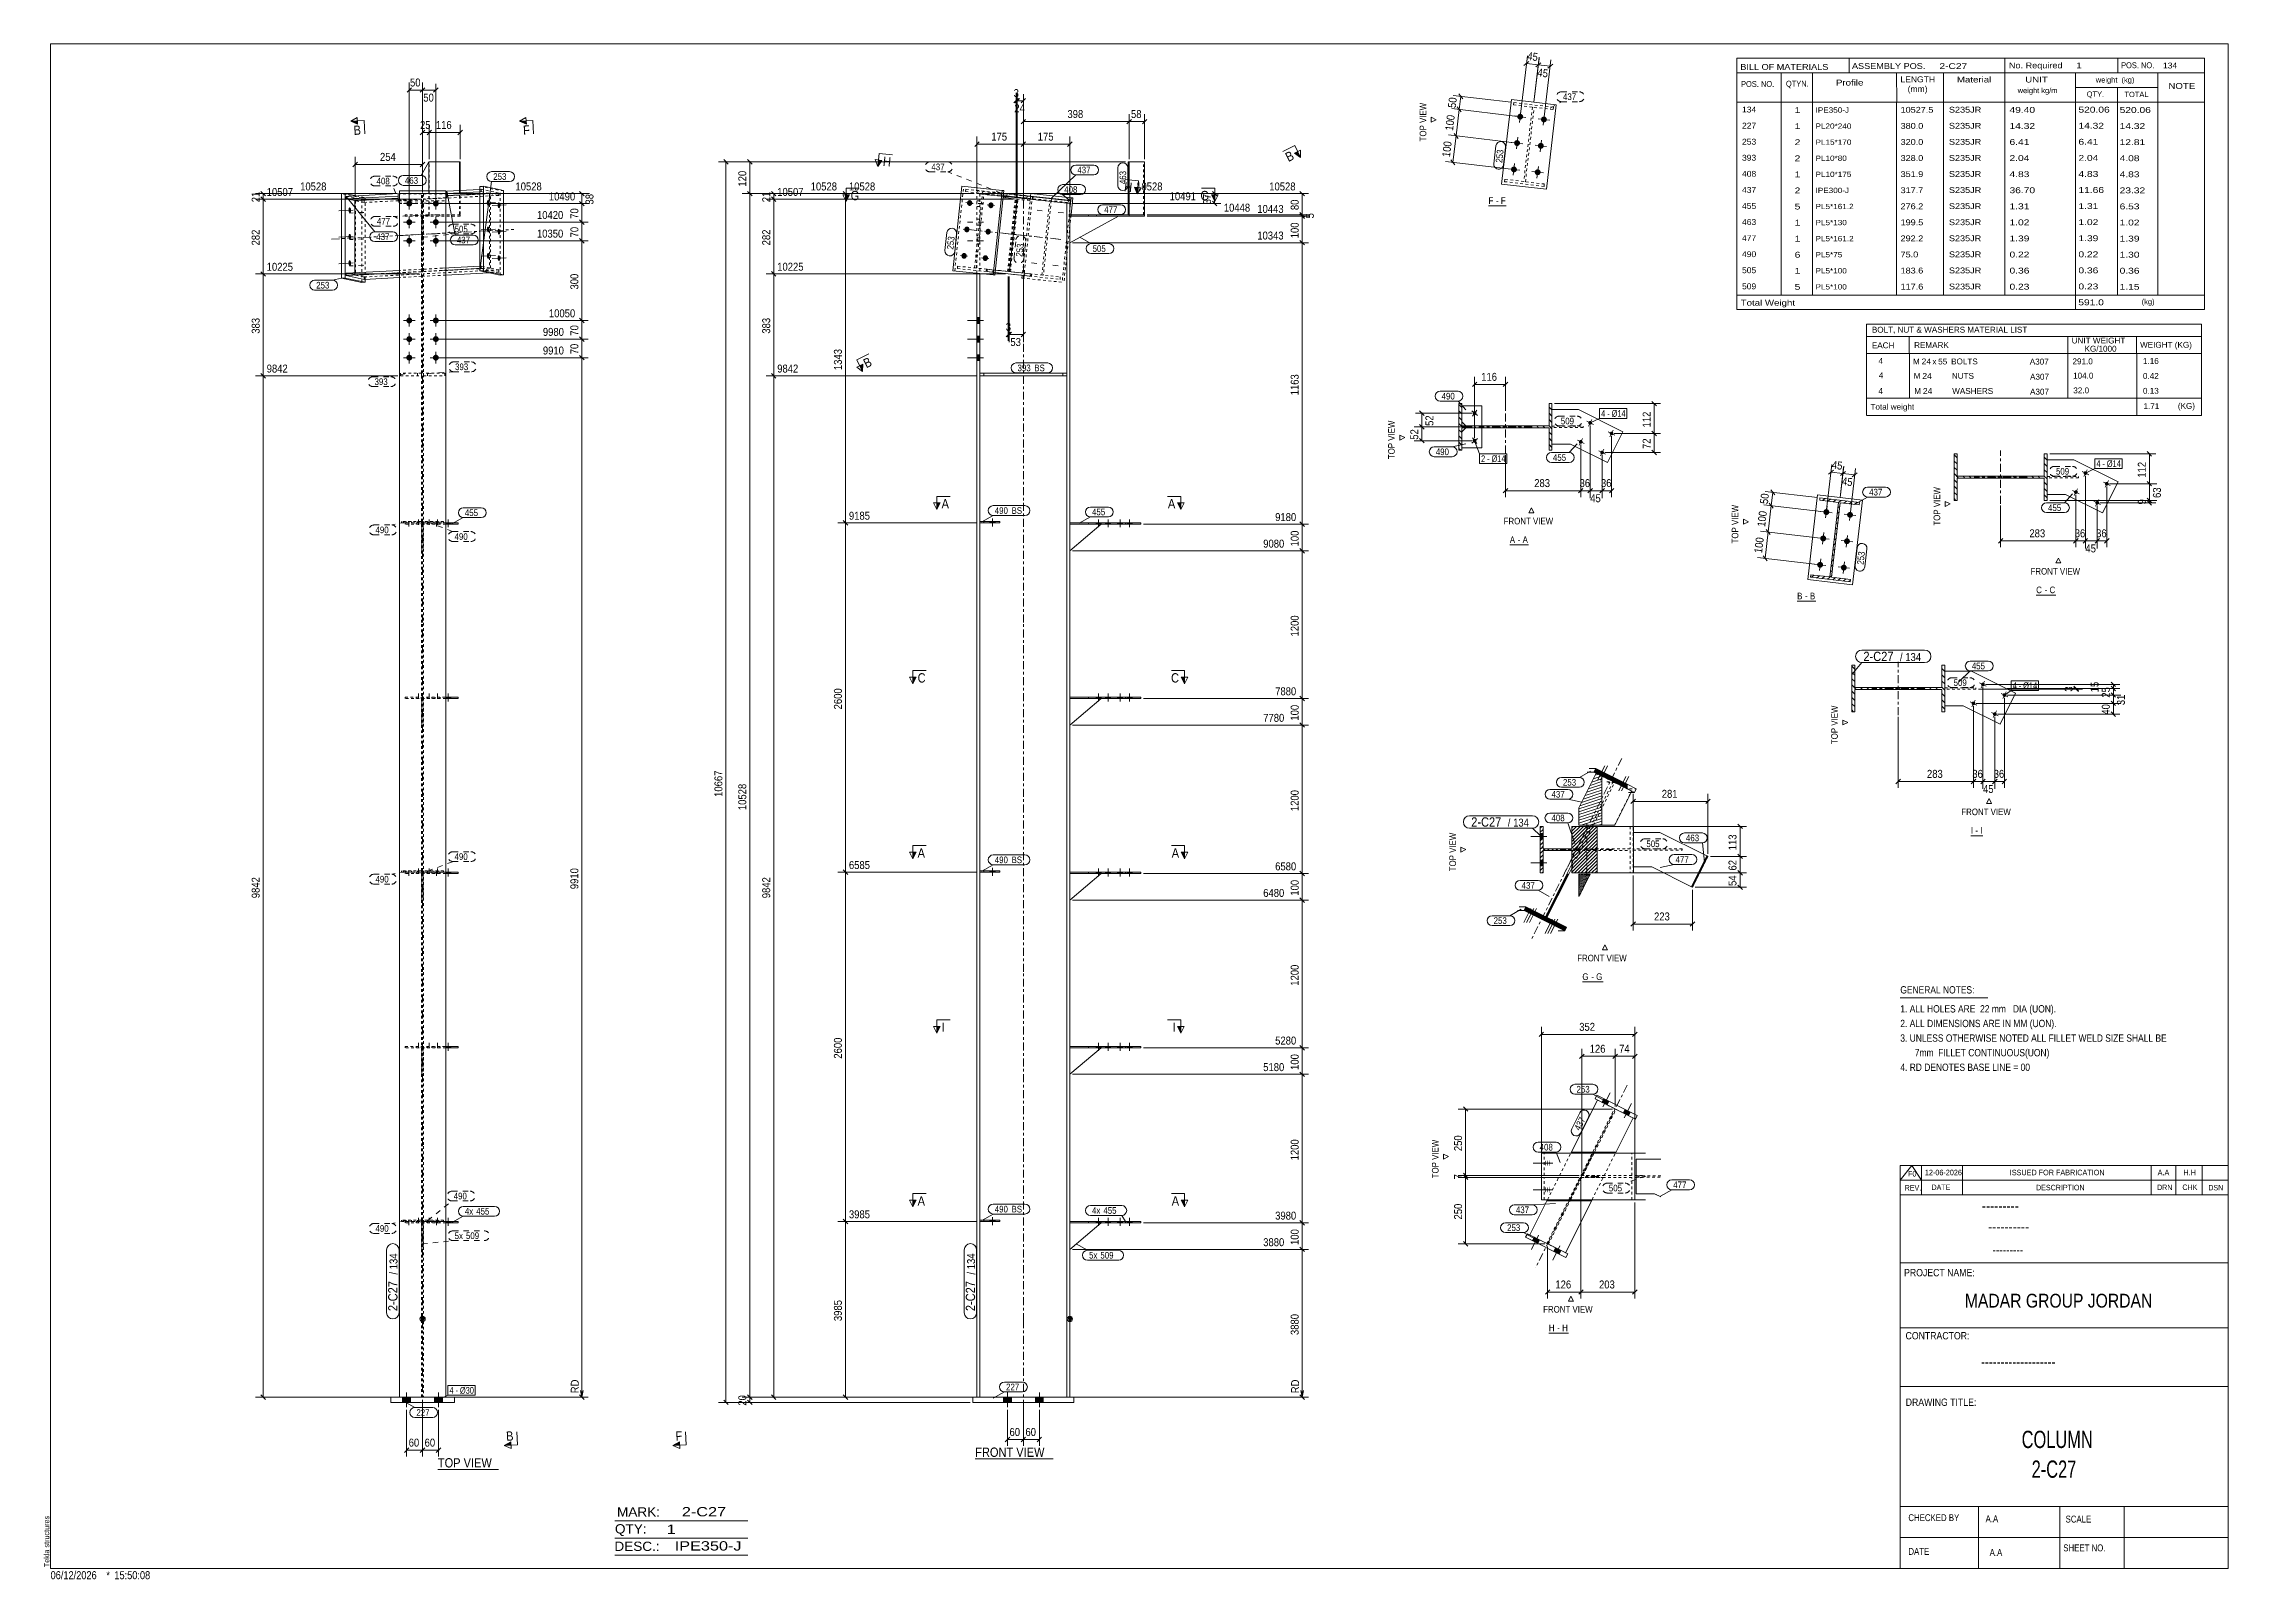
# Model space of a CAD drawing. Header units: millimetres. Extents: x 2 to 825, y 1 to 579.
import ezdxf

# ---------------------------------------------------------------- set-up
doc = ezdxf.new("R2010")
doc.units = ezdxf.units.MM
for name, pattern in [('XKITLINE00', [0]), ('XKITLINE01', [4, 1, -1, 1, -1]), ('XKITLINE02', [4, 2, -2]), ('XKITLINE03', [6, 3, -1, 1, -1])]:
    doc.linetypes.add(name, pattern=pattern)
for name, color, linetype, lineweight in [('Bolt', 3, 'Continuous', 0), ('BoltMark', 7, 'Continuous', 0), ('Dimensions', 7, 'Continuous', 0), ('DrawingSheet', 5, 'Continuous', 0), ('OtherObjectType', 7, 'Continuous', 0), ('Part', 2, 'Continuous', 0), ('PartMark', 7, 'Continuous', 0), ('Section', 6, 'Continuous', 0)]:
    doc.layers.add(name, color=color, linetype=linetype, lineweight=lineweight)
doc.styles.add('@ARIAL_UNICODE_MS_BOLD', font='ARIAL.TTF')
doc.styles.add('ARIAL', font='ARIAL.TTF')
doc.styles.add('ARIAL_NARROW', font='ARIALN.TTF')
doc.styles.add('COMIC_SANS_MS_BOLD', font='COMICBD.TTF')
doc.styles.add('SWIS721_EX_BT', font='ARIAL.TTF')
doc.styles.add('SWISSE', font='ARIAL.TTF')

# ---------------------------------------------------------------- blocks, each defined once
blk = doc.blocks.new('*A1')
at = {"layer": 'Part', "color": 7, "linetype": 'XKITLINE00', "lineweight": 0}
for p, q in [((722.87, 423.14), (721.77, 424.24)), ((722.87, 420.79), (721.77, 421.89)), ((756.77, 422.25), (755.67, 423.35)), ((756.77, 419.89), (755.67, 420.99)), ((756.77, 424.6), (756.77, 424.6)), ((756.77, 424.6), (756.77, 424.6)), ((722.87, 418.43), (721.77, 419.53)), ((723.44, 415.5), (721.77, 417.17)), ((722.87, 413.71), (721.77, 414.81)), ((722.87, 411.36), (721.77, 412.46)), ((725.8, 415.5), (725.1, 416.2)), ((728.15, 415.5), (727.45, 416.2)), ((730.51, 415.5), (729.81, 416.2)), ((732.87, 415.5), (732.17, 416.2)), ((735.23, 415.5), (734.53, 416.2)), ((737.58, 415.5), (736.88, 416.2)), ((739.94, 415.5), (739.24, 416.2)), ((742.3, 415.5), (741.6, 416.2)), ((744.65, 415.5), (743.95, 416.2)), ((747.01, 415.5), (746.31, 416.2)), ((749.37, 415.5), (748.67, 416.2)), ((751.73, 415.5), (751.03, 416.2)), ((754.08, 415.5), (753.38, 416.2)), ((756.77, 417.53), (755.67, 418.63)), ((756.77, 415.17), (755.67, 416.27)), ((756.77, 412.82), (755.67, 413.92)), ((756.77, 410.46), (755.67, 411.56)), ((722.87, 409), (721.77, 410.1)), ((722.41, 407.1), (721.77, 407.74)), ((756.77, 408.1), (755.67, 409.2))]:
    blk.add_line(p, q, dxfattribs=at)
blk = doc.blocks.new('*A2')
at = {"layer": 'Part', "color": 7, "linetype": 'XKITLINE00', "lineweight": 0}
for p, q in [((673.25, 407.78), (672.25, 407)), ((675.26, 407.55), (674.26, 406.76)), ((677.26, 407.31), (676.26, 406.52)), ((678.75, 404.84), (678.03, 404.27)), ((679.27, 407.07), (678.26, 406.28)), ((681.28, 406.84), (680.28, 406.05)), ((683.28, 406.6), (682.28, 405.81)), ((685.29, 406.36), (684.29, 405.57)), ((677.8, 396.82), (677.08, 396.25)), ((678.04, 398.82), (677.32, 398.25)), ((678.27, 400.83), (677.55, 400.26)), ((678.51, 402.83), (677.79, 402.27)), ((676.62, 386.78), (675.89, 386.21)), ((676.85, 388.79), (676.13, 388.22)), ((677.09, 390.8), (676.37, 390.23)), ((677.33, 392.8), (676.61, 392.23)), ((677.56, 394.81), (676.84, 394.24)), ((669.03, 378.98), (668.03, 378.19)), ((671.04, 378.74), (670.04, 377.95)), ((673.05, 378.51), (672.05, 377.72)), ((675.67, 378.76), (674.05, 377.48)), ((675.91, 380.76), (675.18, 380.19)), ((676.14, 382.77), (675.42, 382.2)), ((676.38, 384.78), (675.66, 384.21)), ((677.06, 378.03), (676.06, 377.24)), ((679.07, 377.8), (678.07, 377.01)), ((681.07, 377.56), (680.07, 376.77)), ((682.69, 377.01), (682.08, 376.53))]:
    blk.add_line(p, q, dxfattribs=at)
blk = doc.blocks.new('*A3')
at = {"layer": 'Part', "color": 7, "linetype": 'XKITLINE00', "lineweight": 0}
for p, q in [((536.42, 442.04), (535.32, 443.14)), ((536.42, 439.69), (535.32, 440.79)), ((536.42, 437.33), (535.32, 438.43)), ((536.98, 434.4), (535.32, 436.07)), ((570.32, 441.14), (569.22, 442.24)), ((570.32, 438.79), (569.22, 439.89)), ((570.32, 436.43), (569.22, 437.53)), ((570.32, 443.5), (570.32, 443.5)), ((570.32, 443.5), (570.32, 443.5)), ((536.42, 432.61), (535.32, 433.71)), ((536.42, 430.26), (535.32, 431.36)), ((536.42, 427.9), (535.32, 429)), ((539.34, 434.4), (538.64, 435.1)), ((541.7, 434.4), (541, 435.1)), ((544.06, 434.4), (543.36, 435.1)), ((546.41, 434.4), (545.71, 435.1)), ((548.77, 434.4), (548.07, 435.1)), ((551.13, 434.4), (550.43, 435.1)), ((553.49, 434.4), (552.79, 435.1)), ((555.84, 434.4), (555.14, 435.1)), ((558.2, 434.4), (557.5, 435.1)), ((560.56, 434.4), (559.86, 435.1)), ((562.92, 434.4), (562.22, 435.1)), ((565.27, 434.4), (564.57, 435.1)), ((567.63, 434.4), (566.93, 435.1)), ((570.32, 434.07), (569.22, 435.17)), ((570.32, 431.72), (569.22, 432.82)), ((570.32, 429.36), (569.22, 430.46)), ((570.32, 427), (569.22, 428.1)), ((535.96, 426), (535.32, 426.64))]:
    blk.add_line(p, q, dxfattribs=at)
blk = doc.blocks.new('*A4')
at = {"layer": 'Part', "color": 7, "linetype": 'XKITLINE00', "lineweight": 0}
for p, q in [((566.55, 284.37), (565.93, 283.75)), ((567.03, 283.26), (565.93, 282.16)), ((567.03, 281.66), (565.93, 280.56)), ((567.03, 280.06), (565.93, 278.96)), ((567.03, 278.46), (565.93, 277.36)), ((566.23, 276.07), (565.93, 275.77)), ((567.03, 275.27), (565.93, 274.17)), ((567.03, 273.67), (565.93, 272.57)), ((567.03, 272.07), (565.93, 270.97)), ((567.03, 276.87), (566.23, 276.07)), ((567.73, 275.97), (567.03, 275.27)), ((569.33, 275.97), (568.63, 275.27)), ((570.93, 275.97), (570.23, 275.27)), ((572.52, 275.97), (571.82, 275.27)), ((574.12, 275.97), (573.42, 275.27)), ((575.72, 275.97), (575.02, 275.27)), ((577.32, 275.97), (576.62, 275.27)), ((567.03, 270.48), (565.93, 269.38)), ((567.03, 268.88), (565.93, 267.78)), ((567.03, 267.28), (566.62, 266.87))]:
    blk.add_line(p, q, dxfattribs=at)
blk = doc.blocks.new('*A5')
at = {"layer": 'Part', "color": 7, "linetype": 'XKITLINE00', "lineweight": 0}
for p, q in [((575.11, 263.28), (574.23, 262.99)), ((575.15, 263.36), (574.27, 263.07)), ((575.19, 263.44), (574.31, 263.15)), ((575.23, 263.52), (574.35, 263.23)), ((575.27, 263.6), (574.39, 263.31)), ((575.31, 263.67), (574.43, 263.39)), ((575.35, 263.75), (574.47, 263.46)), ((575.39, 263.83), (574.51, 263.54)), ((575.42, 263.91), (574.55, 263.62)), ((575.46, 263.99), (574.59, 263.7)), ((575.5, 264.07), (574.63, 263.78)), ((575.54, 264.15), (574.67, 263.86)), ((575.58, 264.22), (574.71, 263.93)), ((575.62, 264.3), (574.75, 264.01)), ((575.66, 264.38), (574.79, 264.09)), ((575.7, 264.46), (574.82, 264.17)), ((575.74, 264.54), (574.86, 264.25)), ((575.78, 264.62), (574.9, 264.33)), ((575.82, 264.69), (574.94, 264.41)), ((575.86, 264.77), (574.98, 264.48)), ((575.9, 264.85), (575.02, 264.56)), ((575.94, 264.93), (575.06, 264.64)), ((575.98, 265.01), (575.1, 264.72)), ((576.02, 265.09), (575.14, 264.8)), ((576.06, 265.17), (575.18, 264.88)), ((576.1, 265.24), (575.22, 264.96)), ((576.14, 265.32), (575.26, 265.03)), ((576.18, 265.4), (575.3, 265.11)), ((576.22, 265.48), (575.34, 265.19)), ((576.26, 265.56), (575.38, 265.27)), ((576.3, 265.64), (575.42, 265.35)), ((576.34, 265.72), (575.46, 265.43)), ((576.38, 265.79), (575.5, 265.51)), ((576.41, 265.87), (575.54, 265.58)), ((576.45, 265.95), (575.58, 265.66)), ((576.49, 266.03), (575.62, 265.74)), ((576.53, 266.11), (575.66, 265.82)), ((576.57, 266.19), (575.7, 265.9)), ((576.61, 266.27), (575.74, 265.98)), ((576.65, 266.34), (575.78, 266.05)), ((576.69, 266.42), (575.82, 266.13)), ((576.49, 266.42), (575.85, 266.21)), ((576.29, 266.42), (575.89, 266.29)), ((576.1, 266.42), (575.93, 266.37)), ((581.28, 266.42), (580.49, 266.16)), ((582.44, 266.42), (580.49, 265.78)), ((583.6, 266.42), (580.49, 265.4)), ((584.76, 266.42), (580.49, 265.02)), ((584.53, 265.96), (580.49, 264.63)), ((584.3, 265.51), (580.49, 264.25)), ((584.07, 265.05), (580.49, 263.87)), ((583.84, 264.59), (580.49, 263.49)), ((583.61, 264.13), (580.49, 263.1)), ((583.38, 263.67), (580.49, 262.72)), ((570.95, 255.04), (570.07, 254.75)), ((570.99, 255.12), (570.11, 254.83)), ((571.03, 255.19), (570.15, 254.9)), ((571.07, 255.27), (570.19, 254.98)), ((571.11, 255.35), (570.23, 255.06)), ((571.15, 255.43), (570.27, 255.14)), ((571.19, 255.51), (570.31, 255.22)), ((571.23, 255.59), (570.35, 255.3)), ((571.27, 255.66), (570.39, 255.38)), ((571.31, 255.74), (570.43, 255.45)), ((571.35, 255.82), (570.47, 255.53)), ((571.38, 255.9), (570.51, 255.61)), ((571.42, 255.98), (570.55, 255.69)), ((571.46, 256.06), (570.59, 255.77)), ((571.5, 256.14), (570.63, 255.85)), ((571.54, 256.21), (570.67, 255.93)), ((571.58, 256.29), (570.71, 256)), ((571.62, 256.37), (570.75, 256.08)), ((571.66, 256.45), (570.79, 256.16)), ((571.7, 256.53), (570.82, 256.24)), ((571.74, 256.61), (570.86, 256.32)), ((571.78, 256.69), (570.9, 256.4)), ((571.82, 256.76), (570.94, 256.48)), ((571.86, 256.84), (570.98, 256.55)), ((571.9, 256.92), (571.02, 256.63)), ((571.94, 257), (571.06, 256.71)), ((571.98, 257.08), (571.1, 256.79)), ((572.02, 257.16), (571.14, 256.87)), ((572.06, 257.24), (571.18, 256.95)), ((572.1, 257.31), (571.22, 257.02)), ((572.14, 257.39), (571.26, 257.1)), ((572.18, 257.47), (571.3, 257.18)), ((572.22, 257.55), (571.34, 257.26)), ((572.26, 257.63), (571.38, 257.34)), ((572.3, 257.71), (571.42, 257.42)), ((572.34, 257.78), (571.46, 257.5)), ((572.38, 257.86), (571.5, 257.57)), ((572.41, 257.94), (571.54, 257.65)), ((572.45, 258.02), (571.58, 257.73)), ((572.49, 258.1), (571.62, 257.81)), ((572.53, 258.18), (571.66, 257.89)), ((572.57, 258.26), (571.7, 257.97)), ((572.61, 258.33), (571.74, 258.05)), ((572.65, 258.41), (571.78, 258.12)), ((572.69, 258.49), (571.81, 258.2)), ((572.73, 258.57), (571.85, 258.28)), ((572.77, 258.65), (571.89, 258.36)), ((572.81, 258.73), (571.93, 258.44)), ((572.85, 258.81), (571.97, 258.52)), ((572.89, 258.88), (572.01, 258.6)), ((572.93, 258.96), (572.05, 258.67)), ((572.97, 259.04), (572.09, 258.75)), ((573.01, 259.12), (572.13, 258.83)), ((573.05, 259.2), (572.17, 258.91)), ((573.09, 259.28), (572.21, 258.99)), ((573.13, 259.36), (572.25, 259.07)), ((573.17, 259.43), (572.29, 259.14)), ((573.21, 259.51), (572.33, 259.22)), ((573.25, 259.59), (572.37, 259.3)), ((573.29, 259.67), (572.41, 259.38)), ((573.33, 259.75), (572.45, 259.46)), ((573.37, 259.83), (572.49, 259.54)), ((573.4, 259.9), (572.53, 259.62)), ((573.44, 259.98), (572.57, 259.69)), ((573.48, 260.06), (572.61, 259.77)), ((573.52, 260.14), (572.65, 259.85)), ((573.56, 260.22), (572.69, 259.93)), ((573.6, 260.3), (572.73, 260.01)), ((573.64, 260.38), (572.77, 260.09)), ((573.68, 260.45), (572.81, 260.17)), ((573.72, 260.53), (572.84, 260.24)), ((573.76, 260.61), (572.88, 260.32)), ((573.8, 260.69), (572.92, 260.4)), ((573.84, 260.77), (572.96, 260.48)), ((573.88, 260.85), (573, 260.56)), ((573.92, 260.93), (573.04, 260.64)), ((573.96, 261), (573.08, 260.72)), ((574, 261.08), (573.12, 260.79)), ((574.04, 261.16), (573.16, 260.87)), ((574.08, 261.24), (573.2, 260.95)), ((574.12, 261.32), (573.24, 261.03)), ((574.16, 261.4), (573.28, 261.11)), ((574.2, 261.48), (573.32, 261.19)), ((574.24, 261.55), (573.36, 261.26)), ((574.28, 261.63), (573.4, 261.34)), ((574.32, 261.71), (573.44, 261.42)), ((574.36, 261.79), (573.48, 261.5)), ((574.39, 261.87), (573.52, 261.58)), ((574.43, 261.95), (573.56, 261.66)), ((574.47, 262.02), (573.6, 261.74)), ((574.51, 262.1), (573.64, 261.81)), ((574.55, 262.18), (573.68, 261.89)), ((574.59, 262.26), (573.72, 261.97)), ((574.63, 262.34), (573.76, 262.05)), ((574.67, 262.42), (573.8, 262.13)), ((574.71, 262.5), (573.83, 262.21)), ((574.75, 262.57), (573.87, 262.29)), ((574.79, 262.65), (573.91, 262.36)), ((574.83, 262.73), (573.95, 262.44)), ((574.87, 262.81), (573.99, 262.52)), ((574.91, 262.89), (574.03, 262.6)), ((574.95, 262.97), (574.07, 262.68)), ((574.99, 263.05), (574.11, 262.76)), ((575.03, 263.12), (574.15, 262.84)), ((575.07, 263.2), (574.19, 262.91)), ((583.15, 263.21), (580.49, 262.34)), ((582.91, 262.76), (580.49, 261.96)), ((582.68, 262.3), (580.49, 261.58)), ((582.45, 261.84), (580.49, 261.19)), ((582.22, 261.38), (580.49, 260.81)), ((581.99, 260.92), (580.49, 260.43)), ((581.76, 260.46), (580.49, 260.05)), ((581.53, 260), (580.49, 259.66)), ((581.3, 259.55), (580.49, 259.28)), ((581.06, 259.09), (580.49, 258.9)), ((580.83, 258.63), (580.49, 258.52)), ((580.6, 258.17), (580.49, 258.14)), ((568.77, 250.72), (567.89, 250.43)), ((568.73, 250.64), (567.9, 250.36)), ((568.81, 250.8), (567.93, 250.51)), ((568.85, 250.87), (567.97, 250.59)), ((568.69, 250.56), (567.98, 250.33)), ((568.89, 250.95), (568.01, 250.66)), ((568.93, 251.03), (568.05, 250.74)), ((568.65, 250.48), (568.06, 250.29)), ((568.97, 251.11), (568.09, 250.82)), ((569.01, 251.19), (568.13, 250.9)), ((568.61, 250.4), (568.14, 250.25)), ((569.05, 251.27), (568.17, 250.98)), ((569.09, 251.35), (568.21, 251.06)), ((568.57, 250.33), (568.21, 250.21)), ((569.13, 251.42), (568.25, 251.14)), ((569.17, 251.5), (568.29, 251.21)), ((568.53, 250.25), (568.29, 250.17)), ((569.21, 251.58), (568.33, 251.29)), ((569.25, 251.66), (568.37, 251.37)), ((568.49, 250.17), (568.37, 250.13)), ((569.29, 251.74), (568.41, 251.45)), ((569.33, 251.82), (568.45, 251.53)), ((569.36, 251.9), (568.49, 251.61)), ((569.4, 251.97), (568.53, 251.69)), ((569.44, 252.05), (568.57, 251.76)), ((569.48, 252.13), (568.61, 251.84)), ((569.52, 252.21), (568.65, 251.92)), ((569.56, 252.29), (568.69, 252)), ((569.6, 252.37), (568.73, 252.08)), ((569.64, 252.45), (568.77, 252.16)), ((569.68, 252.52), (568.8, 252.23)), ((569.72, 252.6), (568.84, 252.31)), ((569.76, 252.68), (568.88, 252.39)), ((569.8, 252.76), (568.92, 252.47)), ((569.84, 252.84), (568.96, 252.55)), ((569.88, 252.92), (569, 252.63)), ((569.92, 252.99), (569.04, 252.71)), ((569.96, 253.07), (569.08, 252.78)), ((570, 253.15), (569.12, 252.86)), ((570.04, 253.23), (569.16, 252.94)), ((570.08, 253.31), (569.2, 253.02)), ((570.12, 253.39), (569.24, 253.1)), ((570.16, 253.47), (569.28, 253.18)), ((570.2, 253.54), (569.32, 253.26)), ((570.24, 253.62), (569.36, 253.33)), ((570.28, 253.7), (569.4, 253.41)), ((570.32, 253.78), (569.44, 253.49)), ((570.36, 253.86), (569.48, 253.57)), ((570.39, 253.94), (569.52, 253.65)), ((570.43, 254.02), (569.56, 253.73)), ((570.47, 254.09), (569.6, 253.81)), ((570.51, 254.17), (569.64, 253.88)), ((570.55, 254.25), (569.68, 253.96)), ((570.59, 254.33), (569.72, 254.04)), ((570.63, 254.41), (569.76, 254.12)), ((570.67, 254.49), (569.8, 254.2)), ((570.71, 254.57), (569.83, 254.28)), ((570.75, 254.64), (569.87, 254.35)), ((570.79, 254.72), (569.91, 254.43)), ((570.83, 254.8), (569.95, 254.51)), ((570.87, 254.88), (569.99, 254.59)), ((570.91, 254.96), (570.03, 254.67))]:
    blk.add_line(p, q, dxfattribs=at)
blk = doc.blocks.new('*A6')
at = {"layer": 'Part', "color": 7, "linetype": 'XKITLINE00', "lineweight": 0}
for p, q in [((589.07, 296.95), (582.13, 294.66)), ((589.07, 298.01), (582.78, 295.94)), ((589.07, 299.08), (583.42, 297.22)), ((589.07, 300.15), (584.07, 298.5)), ((589.07, 301.21), (584.71, 299.78)), ((589.07, 302.28), (585.36, 301.06)), ((589.07, 303.35), (586, 302.33)), ((587.79, 303.99), (586.65, 303.61)), ((589.07, 293.75), (580.49, 290.92)), ((589.07, 292.68), (580.49, 289.86)), ((589.07, 291.62), (580.49, 288.79)), ((589.07, 290.55), (580.49, 287.72)), ((589.07, 289.48), (580.49, 286.66)), ((589.07, 288.42), (580.49, 285.59)), ((589.07, 294.82), (580.84, 292.1)), ((589.07, 295.88), (581.49, 293.38)), ((589.07, 287.35), (581.38, 284.82)), ((589.07, 286.29), (584.61, 284.82)), ((589.07, 285.22), (587.85, 284.82))]:
    blk.add_line(p, q, dxfattribs=at)
blk = doc.blocks.new('*A7')
at = {"layer": 'Part', "color": 7, "linetype": 'XKITLINE00', "lineweight": 0}
for p, q in [((586.31, 304.73), (586.22, 304.99)), ((586.49, 304.63), (586.31, 305.18)), ((586.68, 304.54), (586.41, 305.36)), ((586.87, 304.45), (586.5, 305.55)), ((587.06, 304.35), (586.59, 305.74)), ((587.25, 304.26), (586.69, 305.92)), ((587.43, 304.17), (586.78, 306.11)), ((587.62, 304.07), (586.95, 306.09)), ((587.81, 303.98), (587.14, 305.99)), ((588, 303.88), (587.32, 305.9)), ((588.19, 303.79), (587.51, 305.8)), ((588.37, 303.7), (587.7, 305.71)), ((588.56, 303.6), (587.89, 305.62)), ((588.75, 303.51), (588.08, 305.52)), ((588.94, 303.41), (588.26, 305.43)), ((589.13, 303.32), (588.45, 305.33)), ((589.31, 303.23), (588.64, 305.24)), ((589.5, 303.13), (588.83, 305.15)), ((589.69, 303.04), (589.02, 305.05)), ((589.88, 302.95), (589.2, 304.96)), ((590.07, 302.85), (589.39, 304.87)), ((590.25, 302.76), (589.58, 304.77)), ((590.44, 302.66), (589.77, 304.68)), ((590.63, 302.57), (589.96, 304.58)), ((590.82, 302.48), (590.15, 304.49)), ((591.01, 302.38), (590.33, 304.4)), ((591.19, 302.29), (590.52, 304.3)), ((591.38, 302.2), (590.71, 304.21)), ((591.57, 302.1), (590.9, 304.12)), ((591.76, 302.01), (591.09, 304.02)), ((591.95, 301.91), (591.27, 303.93)), ((592.13, 301.82), (591.46, 303.83)), ((592.32, 301.73), (591.65, 303.74)), ((592.51, 301.63), (591.84, 303.65)), ((592.7, 301.54), (592.03, 303.55)), ((592.89, 301.44), (592.21, 303.46)), ((593.08, 301.35), (592.4, 303.36)), ((593.26, 301.26), (592.59, 303.27)), ((593.45, 301.16), (592.78, 303.18)), ((593.64, 301.07), (592.97, 303.08)), ((593.83, 300.98), (593.15, 302.99)), ((594.02, 300.88), (593.34, 302.9)), ((594.2, 300.79), (593.53, 302.8)), ((594.39, 300.69), (593.72, 302.71)), ((594.58, 300.6), (593.91, 302.61)), ((594.77, 300.51), (594.09, 302.52)), ((594.96, 300.41), (594.28, 302.43)), ((595.14, 300.32), (594.47, 302.33)), ((595.33, 300.23), (594.66, 302.24)), ((595.52, 300.13), (594.85, 302.15)), ((595.71, 300.04), (595.03, 302.05)), ((595.9, 299.94), (595.22, 301.96)), ((596.08, 299.85), (595.41, 301.86)), ((596.27, 299.76), (595.6, 301.77)), ((596.46, 299.66), (595.79, 301.68)), ((596.63, 299.61), (595.97, 301.58)), ((596.78, 299.66), (596.16, 301.49)), ((596.92, 299.7), (596.35, 301.39)), ((597.06, 299.75), (596.54, 301.3)), ((596.65, 299.57), (596.63, 299.61)), ((597.2, 299.8), (596.73, 301.21)), ((596.84, 299.47), (596.78, 299.66)), ((597.34, 299.84), (596.92, 301.11)), ((597.02, 299.38), (596.92, 299.7)), ((597.21, 299.29), (597.06, 299.75)), ((597.48, 299.89), (597.1, 301.02)), ((597.4, 299.19), (597.2, 299.8)), ((597.62, 299.94), (597.29, 300.93)), ((597.59, 299.1), (597.34, 299.84)), ((597.76, 299.99), (597.48, 300.83)), ((597.78, 299.01), (597.48, 299.89)), ((597.96, 298.91), (597.62, 299.94)), ((597.9, 300.03), (597.67, 300.74)), ((598.15, 298.82), (597.76, 299.99)), ((598.04, 300.08), (597.86, 300.64)), ((598.34, 298.72), (597.9, 300.03)), ((598.18, 300.13), (598.04, 300.55)), ((598.53, 298.63), (598.04, 300.08)), ((598.61, 298.86), (598.18, 300.13)), ((598.33, 300.17), (598.23, 300.46)), ((598.61, 299.33), (598.33, 300.17)), ((598.47, 300.22), (598.42, 300.36)), ((598.61, 299.8), (598.47, 300.22)), ((598.61, 300.27), (598.61, 300.27)), ((598.61, 300.27), (598.61, 300.27))]:
    blk.add_line(p, q, dxfattribs=at)
blk = doc.blocks.new('*A8')
at = {"layer": 'Part', "color": 7, "linetype": 'XKITLINE00', "lineweight": 0}
for p, q in [((559.93, 252.66), (559.89, 252.79)), ((560.12, 252.57), (559.98, 252.98)), ((560.31, 252.47), (560.08, 253.17)), ((560.5, 252.38), (560.17, 253.36)), ((560.69, 252.28), (560.27, 253.55)), ((560.88, 252.19), (560.37, 253.74)), ((561.07, 252.09), (560.46, 253.92)), ((561.26, 252), (560.59, 254.01)), ((561.45, 251.9), (560.78, 253.92)), ((561.64, 251.81), (560.97, 253.82)), ((561.83, 251.71), (561.16, 253.73)), ((562.02, 251.62), (561.35, 253.63)), ((562.21, 251.52), (561.54, 253.54)), ((562.4, 251.43), (561.73, 253.44)), ((562.59, 251.33), (561.92, 253.35)), ((562.78, 251.24), (562.11, 253.25)), ((562.97, 251.14), (562.3, 253.16)), ((563.16, 251.05), (562.49, 253.06)), ((563.36, 250.95), (562.68, 252.97)), ((563.55, 250.86), (562.87, 252.87)), ((563.74, 250.76), (563.06, 252.78)), ((563.93, 250.67), (563.25, 252.68)), ((564.12, 250.57), (563.44, 252.59)), ((564.31, 250.48), (563.63, 252.49)), ((564.5, 250.38), (563.82, 252.4)), ((564.69, 250.29), (564.01, 252.3)), ((564.88, 250.19), (564.2, 252.21)), ((565.07, 250.1), (564.39, 252.11)), ((565.26, 250), (564.58, 252.02)), ((565.45, 249.91), (564.77, 251.92)), ((565.64, 249.81), (564.96, 251.83)), ((565.83, 249.72), (565.15, 251.73)), ((566.02, 249.63), (565.34, 251.64)), ((566.21, 249.53), (565.53, 251.54)), ((566.4, 249.44), (565.72, 251.45)), ((566.59, 249.34), (565.91, 251.35)), ((566.78, 249.25), (566.1, 251.26)), ((566.97, 249.15), (566.29, 251.16)), ((567.16, 249.06), (566.48, 251.07)), ((567.35, 248.96), (566.67, 250.98)), ((567.54, 248.87), (566.86, 250.88)), ((567.73, 248.77), (567.05, 250.79)), ((567.92, 248.68), (567.24, 250.69)), ((568.11, 248.58), (567.44, 250.6)), ((568.3, 248.49), (567.63, 250.5)), ((568.49, 248.39), (567.82, 250.41)), ((568.68, 248.3), (568.01, 250.31)), ((568.87, 248.2), (568.2, 250.22)), ((569.06, 248.11), (568.39, 250.12)), ((569.25, 248.01), (568.58, 250.03)), ((569.44, 247.92), (568.77, 249.93)), ((569.63, 247.82), (568.96, 249.84)), ((569.82, 247.73), (569.15, 249.74)), ((570.01, 247.63), (569.34, 249.65)), ((570.2, 247.54), (569.53, 249.55)), ((570.39, 247.44), (569.72, 249.46)), ((570.58, 247.35), (569.91, 249.36)), ((570.77, 247.25), (570.1, 249.27)), ((570.96, 247.16), (570.29, 249.17)), ((571.15, 247.06), (570.48, 249.08)), ((571.34, 246.97), (570.67, 248.98)), ((571.53, 246.87), (570.86, 248.89)), ((571.72, 246.78), (571.05, 248.79)), ((571.91, 246.68), (571.24, 248.7)), ((572.1, 246.59), (571.43, 248.6)), ((572.29, 246.5), (571.62, 248.51)), ((572.48, 246.4), (571.81, 248.41)), ((572.67, 246.31), (572, 248.32)), ((572.86, 246.21), (572.19, 248.22)), ((573.05, 246.12), (572.38, 248.13)), ((573.24, 246.02), (572.57, 248.03)), ((573.43, 245.93), (572.76, 247.94)), ((573.62, 245.83), (572.95, 247.85)), ((573.81, 245.76), (573.14, 247.75)), ((573.95, 245.8), (573.33, 247.66)), ((574.09, 245.85), (573.52, 247.56)), ((574.23, 245.9), (573.71, 247.47)), ((574.38, 245.95), (573.9, 247.37)), ((574.52, 245.99), (574.09, 247.28)), ((574.66, 246.04), (574.28, 247.18)), ((574.8, 246.09), (574.47, 247.09)), ((574.95, 246.14), (574.66, 246.99)), ((575.09, 246.18), (574.85, 246.9)), ((575.23, 246.23), (575.04, 246.8)), ((573.81, 245.74), (573.81, 245.76)), ((574, 245.64), (573.95, 245.8)), ((574.19, 245.55), (574.09, 245.85)), ((574.38, 245.45), (574.23, 245.9)), ((574.57, 245.36), (574.38, 245.95)), ((574.76, 245.26), (574.52, 245.99)), ((574.95, 245.17), (574.66, 246.04)), ((575.13, 245.1), (574.8, 246.09)), ((575.23, 245.29), (574.95, 246.14)), ((575.32, 245.48), (575.09, 246.18)), ((575.37, 246.28), (575.23, 246.71)), ((575.42, 245.67), (575.23, 246.23)), ((575.52, 245.86), (575.37, 246.28)), ((575.52, 246.33), (575.42, 246.61)), ((575.61, 246.04), (575.52, 246.33)), ((575.66, 246.37), (575.61, 246.52)), ((575.71, 246.23), (575.66, 246.37))]:
    blk.add_line(p, q, dxfattribs=at)
blk = doc.blocks.new('*A9')
at = {"layer": 'Part', "color": 7, "linetype": 'XKITLINE00', "lineweight": 0}
for p, q in [((578.33, 284.37), (577.79, 283.83)), ((579.62, 284.37), (577.79, 282.54)), ((580.9, 284.37), (577.79, 281.26)), ((582.19, 284.37), (577.79, 279.97)), ((583.47, 284.37), (577.79, 278.69)), ((584.76, 284.37), (577.79, 277.4)), ((586.04, 284.37), (577.79, 276.12)), ((587.32, 284.37), (577.79, 274.84)), ((587.32, 283.08), (577.79, 273.55)), ((587.32, 281.8), (577.79, 272.27)), ((587.32, 280.52), (577.79, 270.98)), ((587.32, 279.23), (577.79, 269.7)), ((587.32, 277.95), (577.79, 268.41)), ((587.32, 276.66), (577.79, 267.13)), ((587.32, 275.38), (578.81, 266.87)), ((587.32, 274.1), (580.1, 266.87)), ((587.32, 272.81), (581.38, 266.87)), ((587.32, 271.53), (582.67, 266.87)), ((587.32, 270.24), (583.95, 266.87)), ((587.32, 268.96), (585.23, 266.87)), ((587.32, 267.67), (586.52, 266.87))]:
    blk.add_line(p, q, dxfattribs=at)
blk = doc.blocks.new('*A10')
at = {"layer": 'Part', "color": 7, "linetype": 'XKITLINE00', "lineweight": 0}
for p, q in [((628.29, 271.52), (627.62, 271.29)), ((628.32, 271.58), (627.65, 271.35)), ((628.35, 271.64), (627.68, 271.41)), ((628.38, 271.7), (627.71, 271.47)), ((628.41, 271.76), (627.74, 271.53)), ((628.44, 271.82), (627.77, 271.59)), ((628.47, 271.88), (627.8, 271.65)), ((628.5, 271.94), (627.83, 271.72)), ((628.53, 272), (627.86, 271.78)), ((628.56, 272.06), (627.89, 271.84)), ((628.59, 272.12), (627.92, 271.9)), ((628.62, 272.18), (627.95, 271.96)), ((628.65, 272.24), (627.98, 272.02)), ((628.68, 272.3), (628.01, 272.08)), ((628.71, 272.36), (628.04, 272.14)), ((628.74, 272.42), (628.07, 272.2)), ((628.77, 272.48), (628.1, 272.26)), ((628.8, 272.54), (628.13, 272.32)), ((628.83, 272.6), (628.16, 272.38)), ((628.86, 272.66), (628.19, 272.44)), ((628.89, 272.72), (628.22, 272.5)), ((628.92, 272.78), (628.25, 272.56)), ((628.95, 272.84), (628.28, 272.62)), ((628.98, 272.9), (628.31, 272.68)), ((629.01, 272.96), (628.34, 272.74)), ((629.04, 273.02), (628.37, 272.8)), ((629.07, 273.08), (628.4, 272.86)), ((629.01, 273.11), (628.43, 272.92)), ((628.95, 273.14), (628.46, 272.98)), ((628.89, 273.17), (628.49, 273.04)), ((628.83, 273.2), (628.52, 273.1)), ((628.77, 273.23), (628.55, 273.16)), ((628.71, 273.26), (628.58, 273.22)), ((628.64, 273.29), (628.61, 273.28)), ((624.17, 263.26), (623.5, 263.04)), ((624.2, 263.32), (623.53, 263.1)), ((624.23, 263.38), (623.56, 263.16)), ((624.26, 263.44), (623.59, 263.22)), ((624.29, 263.5), (623.62, 263.28)), ((624.32, 263.56), (623.65, 263.34)), ((624.35, 263.62), (623.68, 263.4)), ((624.38, 263.68), (623.71, 263.46)), ((624.41, 263.74), (623.74, 263.52)), ((624.44, 263.8), (623.77, 263.58)), ((624.47, 263.86), (623.8, 263.64)), ((624.5, 263.92), (623.83, 263.7)), ((624.53, 263.98), (623.86, 263.76)), ((624.56, 264.04), (623.89, 263.82)), ((624.59, 264.11), (623.92, 263.88)), ((624.62, 264.17), (623.95, 263.94)), ((624.65, 264.23), (623.98, 264)), ((624.68, 264.29), (624.01, 264.06)), ((624.71, 264.35), (624.04, 264.12)), ((624.74, 264.41), (624.07, 264.18)), ((624.77, 264.47), (624.1, 264.24)), ((624.8, 264.53), (624.13, 264.3)), ((624.83, 264.59), (624.16, 264.36)), ((624.86, 264.65), (624.19, 264.42)), ((624.89, 264.71), (624.22, 264.48)), ((624.92, 264.77), (624.25, 264.54)), ((624.95, 264.83), (624.28, 264.6)), ((624.98, 264.89), (624.31, 264.66)), ((625.01, 264.95), (624.34, 264.72)), ((625.04, 265.01), (624.37, 264.78)), ((625.07, 265.07), (624.4, 264.85)), ((625.1, 265.13), (624.43, 264.91)), ((625.13, 265.19), (624.46, 264.97)), ((625.16, 265.25), (624.49, 265.03)), ((625.19, 265.31), (624.52, 265.09)), ((625.22, 265.37), (624.55, 265.15)), ((625.26, 265.43), (624.58, 265.21)), ((625.29, 265.49), (624.61, 265.27)), ((625.32, 265.55), (624.64, 265.33)), ((625.35, 265.61), (624.67, 265.39)), ((625.38, 265.67), (624.7, 265.45)), ((625.41, 265.73), (624.73, 265.51)), ((625.44, 265.79), (624.76, 265.57)), ((625.47, 265.85), (624.79, 265.63)), ((625.5, 265.91), (624.82, 265.69)), ((625.53, 265.97), (624.86, 265.75)), ((625.56, 266.03), (624.89, 265.81)), ((625.59, 266.09), (624.92, 265.87)), ((625.62, 266.15), (624.95, 265.93)), ((625.65, 266.21), (624.98, 265.99)), ((625.68, 266.27), (625.01, 266.05)), ((625.71, 266.33), (625.04, 266.11)), ((625.74, 266.4), (625.07, 266.17)), ((625.77, 266.46), (625.1, 266.23)), ((625.8, 266.52), (625.13, 266.29)), ((625.83, 266.58), (625.16, 266.35)), ((625.86, 266.64), (625.19, 266.41)), ((625.89, 266.7), (625.22, 266.47)), ((625.92, 266.76), (625.25, 266.53)), ((625.95, 266.82), (625.28, 266.59)), ((625.98, 266.88), (625.31, 266.65)), ((626.01, 266.94), (625.34, 266.71)), ((626.04, 267), (625.37, 266.77)), ((626.07, 267.06), (625.4, 266.83)), ((626.1, 267.12), (625.43, 266.89)), ((626.13, 267.18), (625.46, 266.95)), ((626.16, 267.24), (625.49, 267.01)), ((626.19, 267.3), (625.52, 267.07)), ((626.22, 267.36), (625.55, 267.14)), ((626.25, 267.42), (625.58, 267.2)), ((626.28, 267.48), (625.61, 267.26)), ((626.31, 267.54), (625.64, 267.32)), ((626.34, 267.6), (625.67, 267.38)), ((626.37, 267.66), (625.7, 267.44)), ((626.4, 267.72), (625.73, 267.5)), ((626.43, 267.78), (625.76, 267.56)), ((626.46, 267.84), (625.79, 267.62)), ((626.49, 267.9), (625.82, 267.68)), ((626.52, 267.96), (625.85, 267.74)), ((626.55, 268.02), (625.88, 267.8)), ((626.58, 268.08), (625.91, 267.86)), ((626.61, 268.14), (625.94, 267.92)), ((626.64, 268.2), (625.97, 267.98)), ((626.67, 268.26), (626, 268.04)), ((626.7, 268.32), (626.03, 268.1)), ((626.73, 268.38), (626.06, 268.16)), ((626.76, 268.44), (626.09, 268.22)), ((626.79, 268.5), (626.12, 268.28)), ((626.82, 268.56), (626.15, 268.34)), ((626.85, 268.62), (626.18, 268.4)), ((626.88, 268.69), (626.21, 268.46)), ((626.91, 268.75), (626.24, 268.52)), ((626.94, 268.81), (626.27, 268.58)), ((626.97, 268.87), (626.3, 268.64)), ((627, 268.93), (626.33, 268.7)), ((627.03, 268.99), (626.36, 268.76)), ((627.06, 269.05), (626.39, 268.82)), ((627.09, 269.11), (626.42, 268.88)), ((627.12, 269.17), (626.45, 268.94)), ((627.15, 269.23), (626.48, 269)), ((627.18, 269.29), (626.51, 269.06)), ((627.21, 269.35), (626.54, 269.12)), ((627.24, 269.41), (626.57, 269.18)), ((627.27, 269.47), (626.6, 269.24)), ((627.3, 269.53), (626.63, 269.3)), ((627.33, 269.59), (626.66, 269.36)), ((627.36, 269.65), (626.69, 269.43)), ((627.39, 269.71), (626.72, 269.49)), ((627.42, 269.77), (626.75, 269.55)), ((627.45, 269.83), (626.78, 269.61)), ((627.48, 269.89), (626.81, 269.67)), ((627.51, 269.95), (626.84, 269.73)), ((627.54, 270.01), (626.87, 269.79)), ((627.57, 270.07), (626.9, 269.85)), ((627.6, 270.13), (626.93, 269.91)), ((627.63, 270.19), (626.96, 269.97)), ((627.66, 270.25), (626.99, 270.03)), ((627.69, 270.31), (627.02, 270.09)), ((627.72, 270.37), (627.05, 270.15)), ((627.75, 270.43), (627.08, 270.21)), ((627.78, 270.49), (627.11, 270.27)), ((627.81, 270.55), (627.14, 270.33)), ((627.84, 270.61), (627.17, 270.39)), ((627.87, 270.67), (627.2, 270.45)), ((627.9, 270.73), (627.23, 270.51)), ((627.93, 270.79), (627.26, 270.57)), ((627.96, 270.85), (627.29, 270.63)), ((627.99, 270.91), (627.32, 270.69)), ((628.02, 270.98), (627.35, 270.75)), ((628.05, 271.04), (627.38, 270.81)), ((628.08, 271.1), (627.41, 270.87)), ((628.11, 271.16), (627.44, 270.93)), ((628.14, 271.22), (627.47, 270.99)), ((628.17, 271.28), (627.5, 271.05)), ((628.2, 271.34), (627.53, 271.11)), ((628.23, 271.4), (627.56, 271.17)), ((628.26, 271.46), (627.59, 271.23)), ((623.51, 261.94), (622.84, 261.71)), ((623.48, 261.88), (622.85, 261.66)), ((623.54, 262), (622.87, 261.77)), ((623.57, 262.06), (622.9, 261.83)), ((623.45, 261.82), (622.91, 261.63)), ((623.6, 262.12), (622.93, 261.89)), ((623.63, 262.18), (622.96, 261.95)), ((623.42, 261.75), (622.97, 261.6)), ((623.66, 262.24), (622.99, 262.01)), ((623.69, 262.3), (623.02, 262.07)), ((623.39, 261.69), (623.03, 261.57)), ((623.72, 262.36), (623.05, 262.13)), ((623.75, 262.42), (623.08, 262.19)), ((623.36, 261.63), (623.09, 261.54)), ((623.78, 262.48), (623.11, 262.25)), ((623.81, 262.54), (623.14, 262.31)), ((623.33, 261.57), (623.15, 261.51)), ((623.84, 262.6), (623.17, 262.37)), ((623.87, 262.66), (623.2, 262.43)), ((623.3, 261.51), (623.21, 261.48)), ((623.9, 262.72), (623.23, 262.49)), ((623.93, 262.78), (623.26, 262.56)), ((623.96, 262.84), (623.29, 262.62)), ((623.99, 262.9), (623.32, 262.68)), ((624.02, 262.96), (623.35, 262.74)), ((624.05, 263.02), (623.38, 262.8)), ((624.08, 263.08), (623.41, 262.86)), ((624.11, 263.14), (623.44, 262.92)), ((624.14, 263.2), (623.47, 262.98))]:
    blk.add_line(p, q, dxfattribs=at)
blk = doc.blocks.new('*A11')
at = {"layer": 'Part', "color": 7, "linetype": 'XKITLINE00', "lineweight": 0}
for p, q in [((684.31, 343.59), (683.21, 344.69)), ((684.31, 341.24), (683.21, 342.34)), ((684.31, 338.88), (683.21, 339.98)), ((684.88, 335.95), (683.21, 337.62)), ((718.21, 342.7), (717.11, 343.8)), ((718.21, 340.34), (717.11, 341.44)), ((718.21, 337.98), (717.11, 339.08)), ((718.21, 345.05), (718.21, 345.05)), ((718.21, 345.05), (718.21, 345.05)), ((684.31, 334.16), (683.21, 335.26)), ((684.31, 331.81), (683.21, 332.91)), ((684.31, 329.45), (683.21, 330.55)), ((687.24, 335.95), (686.54, 336.65)), ((689.59, 335.95), (688.89, 336.65)), ((691.95, 335.95), (691.25, 336.65)), ((694.31, 335.95), (693.61, 336.65)), ((696.66, 335.95), (695.96, 336.65)), ((699.02, 335.95), (698.32, 336.65)), ((701.38, 335.95), (700.68, 336.65)), ((703.74, 335.95), (703.04, 336.65)), ((706.09, 335.95), (705.39, 336.65)), ((708.45, 335.95), (707.75, 336.65)), ((710.81, 335.95), (710.11, 336.65)), ((713.17, 335.95), (712.47, 336.65)), ((715.52, 335.95), (714.82, 336.65)), ((718.21, 335.62), (717.11, 336.72)), ((718.21, 333.27), (717.11, 334.37)), ((718.21, 330.91), (717.11, 332.01)), ((718.21, 328.55), (717.11, 329.65)), ((683.85, 327.55), (683.21, 328.19))]:
    blk.add_line(p, q, dxfattribs=at)
blk = doc.blocks.new('*A12')
at = {"layer": 'Bolt'}
for points in [[(354.9, 473.71), (353.8, 473.71), (353.8, 475.91), (354.9, 475.91)], [(354.9, 473.71), (353.8, 473.71), (353.8, 475.91), (354.9, 475.91)], [(354.9, 466.71), (353.8, 466.71), (353.8, 468.91), (354.9, 468.91)], [(354.9, 466.71), (353.8, 466.71), (353.8, 468.91), (354.9, 468.91)], [(354.9, 459.71), (353.8, 459.71), (353.8, 461.91), (354.9, 461.91)], [(354.9, 459.71), (353.8, 459.71), (353.8, 461.91), (354.9, 461.91)]]:
    blk.add_hatch(color=3, dxfattribs=at).paths.add_polyline_path(points, flags=17)
at = {"layer": 'Bolt', "color": 3, "linetype": 'XKITLINE02', "lineweight": 0}
for p, q in [((356.25, 518.81), (350.25, 518.81)), ((356.25, 518.81), (350.25, 518.81)), ((354.9, 519.91), (353.8, 519.91)), ((354.9, 519.91), (353.8, 519.91)), ((356.25, 511.81), (350.25, 511.81)), ((356.25, 511.81), (350.25, 511.81)), ((354.9, 517.71), (353.8, 517.71)), ((354.9, 517.71), (353.8, 517.71)), ((354.9, 512.91), (353.8, 512.91)), ((354.9, 512.91), (353.8, 512.91)), ((354.9, 510.71), (353.8, 510.71)), ((354.9, 510.71), (353.8, 510.71)), ((356.25, 504.81), (350.25, 504.81)), ((356.25, 504.81), (350.25, 504.81)), ((354.9, 505.91), (353.8, 505.91)), ((354.9, 505.91), (353.8, 505.91)), ((354.9, 503.71), (353.8, 503.71)), ((354.9, 503.71), (353.8, 503.71))]:
    blk.add_line(p, q, dxfattribs=at)
at = {"layer": 'Bolt', "color": 3, "linetype": 'XKITLINE00', "lineweight": 0}
for p, q in [((356.25, 474.81), (350.25, 474.81)), ((356.25, 474.81), (350.25, 474.81)), ((354.9, 475.91), (353.8, 475.91)), ((354.9, 475.91), (353.8, 475.91)), ((354.9, 473.71), (353.8, 473.71)), ((354.9, 473.71), (353.8, 473.71)), ((354.9, 468.91), (353.8, 468.91)), ((354.9, 468.91), (353.8, 468.91)), ((356.25, 467.81), (350.25, 467.81)), ((356.25, 467.81), (350.25, 467.81)), ((356.25, 460.81), (350.25, 460.81)), ((356.25, 460.81), (350.25, 460.81)), ((354.9, 466.71), (353.8, 466.71)), ((354.9, 466.71), (353.8, 466.71)), ((354.9, 461.91), (353.8, 461.91)), ((354.9, 461.91), (353.8, 461.91)), ((354.9, 459.71), (353.8, 459.71)), ((354.9, 459.71), (353.8, 459.71))]:
    blk.add_line(p, q, dxfattribs=at)
blk = doc.blocks.new('*A13')
at = {"layer": 'Bolt'}
for points in [[(366.8, 69.55), (366.8, 67.55), (363.8, 67.55), (363.8, 69.55)], [(366.8, 69.55), (366.8, 67.55), (363.8, 67.55), (363.8, 69.55)], [(378.8, 69.55), (378.8, 67.55), (375.8, 67.55), (375.8, 69.55)], [(378.8, 69.55), (378.8, 67.55), (375.8, 67.55), (375.8, 69.55)]]:
    blk.add_hatch(color=3, dxfattribs=at).paths.add_polyline_path(points, flags=17)
at = {"layer": 'Bolt', "color": 3, "linetype": 'XKITLINE00', "lineweight": 0}
for p, q in [((363.8, 69.55), (363.8, 67.55)), ((363.8, 69.55), (363.8, 67.55)), ((365.3, 71.3), (365.3, 65.8)), ((365.3, 71.3), (365.3, 65.8)), ((366.8, 69.55), (366.8, 67.55)), ((366.8, 69.55), (366.8, 67.55)), ((375.8, 69.55), (375.8, 67.55)), ((375.8, 69.55), (375.8, 67.55)), ((377.3, 71.3), (377.3, 65.8)), ((377.3, 71.3), (377.3, 65.8)), ((378.8, 69.55), (378.8, 67.55)), ((378.8, 69.55), (378.8, 67.55))]:
    blk.add_line(p, q, dxfattribs=at)
blk = doc.blocks.new('*A14')
at = {"layer": 'Bolt', "color": 3, "linetype": 'XKITLINE02', "lineweight": 0}
for p, q in [((358.71, 135.65), (358.71, 136.15)), ((359.7, 134.3), (359.7, 137.3)), ((360.68, 135.65), (360.68, 136.15))]:
    blk.add_line(p, q, dxfattribs=at)
blk = doc.blocks.new('*A15')
at = {"layer": 'Bolt'}
blk.add_hatch(color=3, dxfattribs=at).paths.add_polyline_path([(358.71, 135.65), (358.71, 136.15), (360.68, 136.15), (360.68, 135.65)], flags=17)
at = {"layer": 'Bolt', "color": 3, "linetype": 'XKITLINE00', "lineweight": 0}
for p, q in [((358.71, 135.65), (358.71, 136.15)), ((359.7, 134.3), (359.7, 137.3)), ((360.68, 135.65), (360.68, 136.15))]:
    blk.add_line(p, q, dxfattribs=at)
blk = doc.blocks.new('*A16')
at = {"layer": 'Bolt'}
for points in [[(400.57, 135.65), (400.57, 135.15), (398.7, 135.15), (398.7, 135.65)], [(404.15, 135.65), (404.15, 135.15), (402.27, 135.15), (402.27, 135.65)], [(408.63, 135.65), (408.63, 135.15), (406.75, 135.15), (406.75, 135.65)], [(412.2, 135.65), (412.2, 135.15), (410.32, 135.15), (410.32, 135.65)]]:
    blk.add_hatch(color=3, dxfattribs=at).paths.add_polyline_path(points, flags=17)
at = {"layer": 'Bolt', "color": 3, "linetype": 'XKITLINE00', "lineweight": 0}
for p, q in [((398.7, 135.65), (398.7, 135.15)), ((399.63, 136.99), (399.63, 133.99)), ((400.57, 135.65), (400.57, 135.15)), ((402.27, 135.65), (402.27, 135.15)), ((403.21, 136.99), (403.21, 133.99)), ((404.15, 135.65), (404.15, 135.15)), ((406.75, 135.65), (406.75, 135.15)), ((407.69, 136.99), (407.69, 133.99)), ((408.63, 135.65), (408.63, 135.15)), ((410.32, 135.65), (410.32, 135.15)), ((411.26, 136.99), (411.26, 133.99)), ((412.2, 135.65), (412.2, 135.15))]:
    blk.add_line(p, q, dxfattribs=at)
blk = doc.blocks.new('*A17')
at = {"layer": 'Bolt'}
for points in [[(400.57, 201.55), (400.57, 201.05), (398.7, 201.05), (398.7, 201.55)], [(404.15, 201.55), (404.15, 201.05), (402.27, 201.05), (402.27, 201.55)], [(408.63, 201.55), (408.63, 201.05), (406.75, 201.05), (406.75, 201.55)], [(412.2, 201.55), (412.2, 201.05), (410.32, 201.05), (410.32, 201.55)]]:
    blk.add_hatch(color=3, dxfattribs=at).paths.add_polyline_path(points, flags=17)
at = {"layer": 'Bolt', "color": 3, "linetype": 'XKITLINE00', "lineweight": 0}
for p, q in [((398.7, 201.55), (398.7, 201.05)), ((399.63, 202.89), (399.63, 199.89)), ((400.57, 201.55), (400.57, 201.05)), ((402.27, 201.55), (402.27, 201.05)), ((403.21, 202.89), (403.21, 199.89)), ((404.15, 201.55), (404.15, 201.05)), ((406.75, 201.55), (406.75, 201.05)), ((407.69, 202.89), (407.69, 199.89)), ((408.63, 201.55), (408.63, 201.05)), ((410.32, 201.55), (410.32, 201.05)), ((411.26, 202.89), (411.26, 199.89)), ((412.2, 201.55), (412.2, 201.05))]:
    blk.add_line(p, q, dxfattribs=at)
blk = doc.blocks.new('*A18')
at = {"layer": 'Bolt'}
for points in [[(400.57, 267.13), (400.57, 266.63), (398.7, 266.63), (398.7, 267.13)], [(404.15, 267.13), (404.15, 266.63), (402.27, 266.63), (402.27, 267.13)], [(408.63, 267.13), (408.63, 266.63), (406.75, 266.63), (406.75, 267.13)], [(412.2, 267.13), (412.2, 266.63), (410.32, 266.63), (410.32, 267.13)]]:
    blk.add_hatch(color=3, dxfattribs=at).paths.add_polyline_path(points, flags=17)
at = {"layer": 'Bolt', "color": 3, "linetype": 'XKITLINE00', "lineweight": 0}
for p, q in [((398.7, 267.13), (398.7, 266.63)), ((399.63, 268.47), (399.63, 265.47)), ((400.57, 267.13), (400.57, 266.63)), ((402.27, 267.13), (402.27, 266.63)), ((403.21, 268.47), (403.21, 265.47)), ((404.15, 267.13), (404.15, 266.63)), ((406.75, 267.13), (406.75, 266.63)), ((407.69, 268.47), (407.69, 265.47)), ((408.63, 267.13), (408.63, 266.63)), ((410.32, 267.13), (410.32, 266.63)), ((411.26, 268.47), (411.26, 265.47)), ((412.2, 267.13), (412.2, 266.63))]:
    blk.add_line(p, q, dxfattribs=at)
blk = doc.blocks.new('*A19')
at = {"layer": 'Bolt'}
for points in [[(400.57, 333.03), (400.57, 332.53), (398.7, 332.53), (398.7, 333.03)], [(404.15, 333.03), (404.15, 332.53), (402.27, 332.53), (402.27, 333.03)], [(408.63, 333.03), (408.63, 332.53), (406.75, 332.53), (406.75, 333.03)], [(412.2, 333.03), (412.2, 332.53), (410.32, 332.53), (410.32, 333.03)]]:
    blk.add_hatch(color=3, dxfattribs=at).paths.add_polyline_path(points, flags=17)
at = {"layer": 'Bolt', "color": 3, "linetype": 'XKITLINE00', "lineweight": 0}
for p, q in [((398.7, 333.03), (398.7, 332.53)), ((399.63, 334.37), (399.63, 331.37)), ((400.57, 333.03), (400.57, 332.53)), ((402.27, 333.03), (402.27, 332.53)), ((403.21, 334.37), (403.21, 331.37)), ((404.15, 333.03), (404.15, 332.53)), ((406.75, 333.03), (406.75, 332.53)), ((407.69, 334.37), (407.69, 331.37)), ((408.63, 333.03), (408.63, 332.53)), ((410.32, 333.03), (410.32, 332.53)), ((411.26, 334.37), (411.26, 331.37)), ((412.2, 333.03), (412.2, 332.53))]:
    blk.add_line(p, q, dxfattribs=at)
blk = doc.blocks.new('*A20')
at = {"layer": 'Bolt'}
for points in [[(400.57, 398.61), (400.57, 398.11), (398.7, 398.11), (398.7, 398.61)], [(404.15, 398.61), (404.15, 398.11), (402.27, 398.11), (402.27, 398.61)], [(408.63, 398.61), (408.63, 398.11), (406.75, 398.11), (406.75, 398.61)], [(412.2, 398.61), (412.2, 398.11), (410.32, 398.11), (410.32, 398.61)]]:
    blk.add_hatch(color=3, dxfattribs=at).paths.add_polyline_path(points, flags=17)
at = {"layer": 'Bolt', "color": 3, "linetype": 'XKITLINE00', "lineweight": 0}
for p, q in [((398.7, 398.61), (398.7, 398.11)), ((399.63, 399.95), (399.63, 396.95)), ((400.57, 398.61), (400.57, 398.11)), ((402.27, 398.61), (402.27, 398.11)), ((403.21, 399.95), (403.21, 396.95)), ((404.15, 398.61), (404.15, 398.11)), ((406.75, 398.61), (406.75, 398.11)), ((407.69, 399.95), (407.69, 396.95)), ((408.63, 398.61), (408.63, 398.11)), ((410.32, 398.61), (410.32, 398.11)), ((411.26, 399.95), (411.26, 396.95)), ((412.2, 398.61), (412.2, 398.11))]:
    blk.add_line(p, q, dxfattribs=at)
blk = doc.blocks.new('*A21')
at = {"layer": 'Bolt', "color": 3, "linetype": 'XKITLINE02', "lineweight": 0}
for p, q in [((358.71, 267.13), (358.71, 267.63)), ((359.7, 265.78), (359.7, 268.78)), ((360.68, 267.13), (360.68, 267.63))]:
    blk.add_line(p, q, dxfattribs=at)
blk = doc.blocks.new('*A22')
at = {"layer": 'Bolt'}
blk.add_hatch(color=3, dxfattribs=at).paths.add_polyline_path([(358.71, 267.13), (358.71, 267.63), (360.68, 267.63), (360.68, 267.13)], flags=17)
at = {"layer": 'Bolt', "color": 3, "linetype": 'XKITLINE00', "lineweight": 0}
for p, q in [((358.71, 267.13), (358.71, 267.63)), ((359.7, 265.78), (359.7, 268.78)), ((360.68, 267.13), (360.68, 267.63))]:
    blk.add_line(p, q, dxfattribs=at)
blk = doc.blocks.new('*A23')
at = {"layer": 'Bolt', "color": 3, "linetype": 'XKITLINE02', "lineweight": 0}
for p, q in [((358.71, 398.61), (358.71, 399.11)), ((359.7, 397.26), (359.7, 400.26)), ((360.68, 398.61), (360.68, 399.11))]:
    blk.add_line(p, q, dxfattribs=at)
blk = doc.blocks.new('*A24')
at = {"layer": 'Bolt'}
blk.add_hatch(color=3, dxfattribs=at).paths.add_polyline_path([(358.71, 398.61), (358.71, 399.11), (360.68, 399.11), (360.68, 398.61)], flags=17)
at = {"layer": 'Bolt', "color": 3, "linetype": 'XKITLINE00', "lineweight": 0}
for p, q in [((358.71, 398.61), (358.71, 399.11)), ((359.7, 397.26), (359.7, 400.26)), ((360.68, 398.61), (360.68, 399.11))]:
    blk.add_line(p, q, dxfattribs=at)
blk = doc.blocks.new('*A25')
at = {"layer": 'Bolt', "color": 3, "linetype": 'XKITLINE02', "lineweight": 0}
for p, q in [((376.43, 516.35), (379.11, 516.07)), ((384.43, 515.51), (387.11, 515.22)), ((375.38, 506.4), (378.06, 506.12)), ((383.38, 505.56), (386.06, 505.28)), ((374.34, 496.46), (377.01, 496.18)), ((382.34, 495.62), (385.01, 495.33))]:
    blk.add_line(p, q, dxfattribs=at)
blk = doc.blocks.new('*A26')
at = {"layer": 'Bolt'}
for points in [[(352.04, 518.9), (352.03, 518.87), (352.03, 518.84), (352.02, 518.82), (352.02, 518.79), (352.01, 518.76), (352.01, 518.74), (352, 518.71), (351.99, 518.68), (351.98, 518.66), (351.97, 518.63), (351.96, 518.61), (351.95, 518.58), (351.94, 518.56), (351.93, 518.54), (351.92, 518.51), (351.91, 518.49), (351.9, 518.46), (351.88, 518.44), (351.87, 518.42), (351.86, 518.4), (351.84, 518.37), (351.83, 518.35), (351.81, 518.33), (351.8, 518.31), (351.78, 518.29), (351.76, 518.27), (351.75, 518.25), (351.73, 518.23), (351.71, 518.21), (351.69, 518.2), (351.67, 518.18), (351.65, 518.16), (351.63, 518.15), (351.61, 518.13), (351.59, 518.11), (351.57, 518.1), (351.55, 518.08), (351.53, 518.07), (351.51, 518.06), (351.49, 518.05), (351.47, 518.03), (351.44, 518.02), (351.42, 518.01), (351.4, 518), (351.38, 517.99), (351.35, 517.98), (351.33, 517.97), (351.31, 517.97), (351.28, 517.96), (351.26, 517.95), (351.24, 517.95), (351.21, 517.94), (351.19, 517.94), (351.16, 517.94), (351.14, 517.93), (351.12, 517.93), (351.09, 517.93), (351.07, 517.93), (351.04, 517.93), (351.02, 517.93), (351, 517.93), (350.97, 517.93), (350.95, 517.93), (350.92, 517.93), (350.9, 517.94), (350.88, 517.94), (350.85, 517.95), (350.83, 517.95), (350.81, 517.96), (350.78, 517.96), (350.76, 517.97), (350.74, 517.98), (350.71, 517.99), (350.69, 518), (350.67, 518.01), (350.65, 518.02), (350.62, 518.03), (350.6, 518.04), (350.58, 518.05), (350.56, 518.07), (350.54, 518.08), (350.52, 518.09), (350.5, 518.11), (350.48, 518.12), (350.46, 518.14), (350.44, 518.16), (350.42, 518.17), (350.41, 518.19), (350.39, 518.21), (350.37, 518.23), (350.35, 518.24), (350.34, 518.26), (350.32, 518.28), (350.3, 518.3), (350.29, 518.32), (350.27, 518.35), (350.26, 518.37), (350.25, 518.39), (350.23, 518.41), (350.22, 518.43), (350.21, 518.46), (350.2, 518.48), (350.19, 518.5), (350.17, 518.53), (350.16, 518.55), (350.15, 518.58), (350.15, 518.6), (350.14, 518.63), (350.13, 518.65), (350.12, 518.68), (350.12, 518.7), (350.11, 518.73), (350.1, 518.75), (350.1, 518.78), (350.09, 518.81), (350.09, 518.83), (350.09, 518.86), (350.08, 518.89), (350.08, 518.91), (350.08, 518.94), (350.08, 518.97), (350.08, 518.99), (350.08, 519.02), (350.08, 519.05), (350.08, 519.07), (350.08, 519.1), (350.08, 519.13), (350.09, 519.15), (350.09, 519.18), (350.1, 519.21), (350.1, 519.23), (350.11, 519.26), (350.11, 519.29), (350.12, 519.31), (350.13, 519.34), (350.13, 519.37), (350.14, 519.39), (350.15, 519.42), (350.16, 519.44), (350.17, 519.47), (350.18, 519.49), (350.19, 519.51), (350.2, 519.54), (350.22, 519.56), (350.23, 519.59), (350.24, 519.61), (350.25, 519.63), (350.27, 519.65), (350.28, 519.68), (350.3, 519.7), (350.31, 519.72), (350.33, 519.74), (350.35, 519.76), (350.36, 519.78), (350.38, 519.8), (350.4, 519.82), (350.42, 519.84), (350.43, 519.85), (350.45, 519.87), (350.47, 519.89), (350.49, 519.9), (350.51, 519.92), (350.53, 519.94), (350.55, 519.95), (350.57, 519.97), (350.59, 519.98), (350.62, 519.99), (350.64, 520), (350.66, 520.02), (350.68, 520.03), (350.7, 520.04), (350.73, 520.05), (350.75, 520.06), (350.77, 520.07), (350.8, 520.08), (350.82, 520.08), (350.84, 520.09), (350.87, 520.1), (350.89, 520.1), (350.91, 520.11), (350.94, 520.11), (350.96, 520.11), (350.99, 520.12), (351.01, 520.12), (351.03, 520.12), (351.06, 520.12), (351.08, 520.12), (351.11, 520.12), (351.13, 520.12), (351.15, 520.12), (351.18, 520.12), (351.2, 520.12), (351.23, 520.11), (351.25, 520.11), (351.27, 520.1), (351.3, 520.1), (351.32, 520.09), (351.34, 520.09), (351.37, 520.08), (351.39, 520.07), (351.41, 520.06), (351.43, 520.05), (351.46, 520.04), (351.48, 520.03), (351.5, 520.02), (351.52, 520.01), (351.54, 520), (351.56, 519.98), (351.59, 519.97), (351.61, 519.96), (351.63, 519.94), (351.64, 519.93), (351.66, 519.91), (351.68, 519.89), (351.7, 519.88), (351.72, 519.86), (351.74, 519.84), (351.76, 519.82), (351.77, 519.81), (351.79, 519.79), (351.8, 519.77), (351.82, 519.75), (351.84, 519.73), (351.85, 519.7), (351.86, 519.68), (351.88, 519.66), (351.89, 519.64), (351.9, 519.62), (351.92, 519.59), (351.93, 519.57), (351.94, 519.55), (351.95, 519.52), (351.96, 519.5), (351.97, 519.47), (351.98, 519.45), (351.99, 519.42), (352, 519.4), (352, 519.37), (352.01, 519.35), (352.02, 519.32), (352.02, 519.3), (352.03, 519.27), (352.03, 519.24), (352.04, 519.22), (352.04, 519.19), (352.04, 519.16), (352.04, 519.14), (352.05, 519.11), (352.05, 519.08), (352.05, 519.06), (352.05, 519.03), (352.05, 519), (352.04, 518.98), (352.04, 518.95), (352.04, 518.92)], [(360.04, 518.05), (360.03, 518.02), (360.03, 518), (360.02, 517.97), (360.02, 517.94), (360.01, 517.92), (360.01, 517.89), (360, 517.87), (359.99, 517.84), (359.98, 517.82), (359.97, 517.79), (359.97, 517.76), (359.96, 517.74), (359.94, 517.72), (359.93, 517.69), (359.92, 517.67), (359.91, 517.64), (359.9, 517.62), (359.88, 517.6), (359.87, 517.57), (359.86, 517.55), (359.84, 517.53), (359.83, 517.51), (359.81, 517.49), (359.8, 517.47), (359.78, 517.45), (359.76, 517.43), (359.75, 517.41), (359.73, 517.39), (359.71, 517.37), (359.69, 517.35), (359.67, 517.33), (359.65, 517.32), (359.63, 517.3), (359.61, 517.29), (359.59, 517.27), (359.57, 517.26), (359.55, 517.24), (359.53, 517.23), (359.51, 517.21), (359.49, 517.2), (359.47, 517.19), (359.44, 517.18), (359.42, 517.17), (359.4, 517.16), (359.38, 517.15), (359.35, 517.14), (359.33, 517.13), (359.31, 517.12), (359.28, 517.12), (359.26, 517.11), (359.24, 517.1), (359.21, 517.1), (359.19, 517.09), (359.16, 517.09), (359.14, 517.09), (359.12, 517.09), (359.09, 517.08), (359.07, 517.08), (359.04, 517.08), (359.02, 517.08), (359, 517.08), (358.97, 517.08), (358.95, 517.09), (358.92, 517.09), (358.9, 517.09), (358.88, 517.1), (358.85, 517.1), (358.83, 517.11), (358.81, 517.11), (358.78, 517.12), (358.76, 517.13), (358.74, 517.14), (358.71, 517.14), (358.69, 517.15), (358.67, 517.16), (358.65, 517.17), (358.62, 517.19), (358.6, 517.2), (358.58, 517.21), (358.56, 517.22), (358.54, 517.24), (358.52, 517.25), (358.5, 517.26), (358.48, 517.28), (358.46, 517.3), (358.44, 517.31), (358.42, 517.33), (358.41, 517.35), (358.39, 517.36), (358.37, 517.38), (358.35, 517.4), (358.34, 517.42), (358.32, 517.44), (358.31, 517.46), (358.29, 517.48), (358.28, 517.5), (358.26, 517.52), (358.25, 517.54), (358.23, 517.57), (358.22, 517.59), (358.21, 517.61), (358.2, 517.64), (358.19, 517.66), (358.18, 517.68), (358.16, 517.71), (358.16, 517.73), (358.15, 517.76), (358.14, 517.78), (358.13, 517.81), (358.12, 517.83), (358.12, 517.86), (358.11, 517.88), (358.1, 517.91), (358.1, 517.94), (358.09, 517.96), (358.09, 517.99), (358.09, 518.02), (358.08, 518.04), (358.08, 518.07), (358.08, 518.1), (358.08, 518.12), (358.08, 518.15), (358.08, 518.18), (358.08, 518.2), (358.08, 518.23), (358.08, 518.26), (358.09, 518.28), (358.09, 518.31), (358.09, 518.34), (358.1, 518.36), (358.1, 518.39), (358.11, 518.42), (358.11, 518.44), (358.12, 518.47), (358.13, 518.5), (358.13, 518.52), (358.14, 518.55), (358.15, 518.57), (358.16, 518.6), (358.17, 518.62), (358.18, 518.65), (358.19, 518.67), (358.2, 518.69), (358.22, 518.72), (358.23, 518.74), (358.24, 518.77), (358.25, 518.79), (358.27, 518.81), (358.28, 518.83), (358.3, 518.85), (358.31, 518.87), (358.33, 518.9), (358.35, 518.92), (358.36, 518.94), (358.38, 518.95), (358.4, 518.97), (358.42, 518.99), (358.43, 519.01), (358.45, 519.03), (358.47, 519.04), (358.49, 519.06), (358.51, 519.08), (358.53, 519.09), (358.55, 519.11), (358.57, 519.12), (358.59, 519.13), (358.62, 519.15), (358.64, 519.16), (358.66, 519.17), (358.68, 519.18), (358.7, 519.19), (358.73, 519.2), (358.75, 519.21), (358.77, 519.22), (358.8, 519.23), (358.82, 519.24), (358.84, 519.25), (358.87, 519.25), (358.89, 519.26), (358.91, 519.26), (358.94, 519.27), (358.96, 519.27), (358.99, 519.27), (359.01, 519.28), (359.03, 519.28), (359.06, 519.28), (359.08, 519.28), (359.11, 519.28), (359.13, 519.28), (359.15, 519.28), (359.18, 519.27), (359.2, 519.27), (359.23, 519.27), (359.25, 519.26), (359.27, 519.26), (359.3, 519.25), (359.32, 519.25), (359.34, 519.24), (359.37, 519.23), (359.39, 519.23), (359.41, 519.22), (359.43, 519.21), (359.46, 519.2), (359.48, 519.19), (359.5, 519.18), (359.52, 519.16), (359.54, 519.15), (359.56, 519.14), (359.59, 519.13), (359.61, 519.11), (359.63, 519.1), (359.65, 519.08), (359.66, 519.07), (359.68, 519.05), (359.7, 519.03), (359.72, 519.02), (359.74, 519), (359.76, 518.98), (359.77, 518.96), (359.79, 518.94), (359.81, 518.92), (359.82, 518.9), (359.84, 518.88), (359.85, 518.86), (359.86, 518.84), (359.88, 518.82), (359.89, 518.8), (359.9, 518.77), (359.92, 518.75), (359.93, 518.73), (359.94, 518.7), (359.95, 518.68), (359.96, 518.65), (359.97, 518.63), (359.98, 518.61), (359.99, 518.58), (360, 518.56), (360, 518.53), (360.01, 518.5), (360.02, 518.48), (360.02, 518.45), (360.03, 518.43), (360.03, 518.4), (360.04, 518.37), (360.04, 518.35), (360.04, 518.32), (360.04, 518.29), (360.05, 518.27), (360.05, 518.24), (360.05, 518.21), (360.05, 518.19), (360.05, 518.16), (360.05, 518.13), (360.04, 518.1), (360.04, 518.08)], [(350.99, 508.95), (350.98, 508.92), (350.98, 508.9), (350.98, 508.87), (350.97, 508.84), (350.96, 508.82), (350.96, 508.79), (350.95, 508.77), (350.94, 508.74), (350.93, 508.71), (350.93, 508.69), (350.92, 508.66), (350.91, 508.64), (350.9, 508.61), (350.88, 508.59), (350.87, 508.57), (350.86, 508.54), (350.85, 508.52), (350.84, 508.5), (350.82, 508.47), (350.81, 508.45), (350.79, 508.43), (350.78, 508.41), (350.76, 508.39), (350.75, 508.37), (350.73, 508.35), (350.71, 508.33), (350.7, 508.31), (350.68, 508.29), (350.66, 508.27), (350.64, 508.25), (350.62, 508.23), (350.6, 508.22), (350.58, 508.2), (350.56, 508.18), (350.54, 508.17), (350.52, 508.15), (350.5, 508.14), (350.48, 508.13), (350.46, 508.11), (350.44, 508.1), (350.42, 508.09), (350.4, 508.08), (350.37, 508.07), (350.35, 508.06), (350.33, 508.05), (350.3, 508.04), (350.28, 508.03), (350.26, 508.02), (350.23, 508.02), (350.21, 508.01), (350.19, 508), (350.16, 508), (350.14, 507.99), (350.12, 507.99), (350.09, 507.99), (350.07, 507.98), (350.04, 507.98), (350.02, 507.98), (349.99, 507.98), (349.97, 507.98), (349.95, 507.98), (349.92, 507.98), (349.9, 507.99), (349.87, 507.99), (349.85, 507.99), (349.83, 508), (349.8, 508), (349.78, 508.01), (349.76, 508.01), (349.73, 508.02), (349.71, 508.03), (349.69, 508.04), (349.66, 508.04), (349.64, 508.05), (349.62, 508.06), (349.6, 508.07), (349.58, 508.08), (349.55, 508.1), (349.53, 508.11), (349.51, 508.12), (349.49, 508.14), (349.47, 508.15), (349.45, 508.16), (349.43, 508.18), (349.41, 508.19), (349.39, 508.21), (349.37, 508.23), (349.36, 508.25), (349.34, 508.26), (349.32, 508.28), (349.3, 508.3), (349.29, 508.32), (349.27, 508.34), (349.26, 508.36), (349.24, 508.38), (349.23, 508.4), (349.21, 508.42), (349.2, 508.44), (349.18, 508.47), (349.17, 508.49), (349.16, 508.51), (349.15, 508.53), (349.14, 508.56), (349.13, 508.58), (349.12, 508.61), (349.11, 508.63), (349.1, 508.66), (349.09, 508.68), (349.08, 508.71), (349.07, 508.73), (349.07, 508.76), (349.06, 508.78), (349.05, 508.81), (349.05, 508.83), (349.04, 508.86), (349.04, 508.89), (349.04, 508.91), (349.03, 508.94), (349.03, 508.97), (349.03, 508.99), (349.03, 509.02), (349.03, 509.05), (349.03, 509.08), (349.03, 509.1), (349.03, 509.13), (349.03, 509.16), (349.04, 509.18), (349.04, 509.21), (349.04, 509.24), (349.05, 509.26), (349.05, 509.29), (349.06, 509.32), (349.06, 509.34), (349.07, 509.37), (349.08, 509.39), (349.08, 509.42), (349.09, 509.45), (349.1, 509.47), (349.11, 509.5), (349.12, 509.52), (349.13, 509.55), (349.14, 509.57), (349.15, 509.59), (349.17, 509.62), (349.18, 509.64), (349.19, 509.66), (349.21, 509.69), (349.22, 509.71), (349.23, 509.73), (349.25, 509.75), (349.26, 509.77), (349.28, 509.79), (349.3, 509.81), (349.31, 509.83), (349.33, 509.85), (349.35, 509.87), (349.37, 509.89), (349.38, 509.91), (349.4, 509.93), (349.42, 509.94), (349.44, 509.96), (349.46, 509.98), (349.48, 509.99), (349.5, 510.01), (349.52, 510.02), (349.54, 510.03), (349.57, 510.05), (349.59, 510.06), (349.61, 510.07), (349.63, 510.08), (349.65, 510.09), (349.68, 510.1), (349.7, 510.11), (349.72, 510.12), (349.75, 510.13), (349.77, 510.14), (349.79, 510.14), (349.82, 510.15), (349.84, 510.16), (349.86, 510.16), (349.89, 510.17), (349.91, 510.17), (349.94, 510.17), (349.96, 510.18), (349.98, 510.18), (350.01, 510.18), (350.03, 510.18), (350.06, 510.18), (350.08, 510.18), (350.1, 510.18), (350.13, 510.17), (350.15, 510.17), (350.18, 510.17), (350.2, 510.16), (350.22, 510.16), (350.25, 510.15), (350.27, 510.15), (350.29, 510.14), (350.32, 510.13), (350.34, 510.12), (350.36, 510.12), (350.39, 510.11), (350.41, 510.1), (350.43, 510.09), (350.45, 510.08), (350.47, 510.06), (350.49, 510.05), (350.52, 510.04), (350.54, 510.02), (350.56, 510.01), (350.58, 510), (350.6, 509.98), (350.62, 509.97), (350.63, 509.95), (350.65, 509.93), (350.67, 509.92), (350.69, 509.9), (350.71, 509.88), (350.72, 509.86), (350.74, 509.84), (350.76, 509.82), (350.77, 509.8), (350.79, 509.78), (350.8, 509.76), (350.82, 509.74), (350.83, 509.72), (350.84, 509.69), (350.86, 509.67), (350.87, 509.65), (350.88, 509.63), (350.89, 509.6), (350.9, 509.58), (350.91, 509.55), (350.92, 509.53), (350.93, 509.5), (350.94, 509.48), (350.95, 509.45), (350.95, 509.43), (350.96, 509.4), (350.97, 509.38), (350.97, 509.35), (350.98, 509.33), (350.98, 509.3), (350.99, 509.27), (350.99, 509.25), (350.99, 509.22), (351, 509.19), (351, 509.17), (351, 509.14), (351, 509.11), (351, 509.08), (351, 509.06), (351, 509.03), (350.99, 509), (350.99, 508.98)], [(358.99, 508.11), (358.98, 508.08), (358.98, 508.05), (358.98, 508.03), (358.97, 508), (358.96, 507.97), (358.96, 507.95), (358.95, 507.92), (358.94, 507.9), (358.93, 507.87), (358.93, 507.85), (358.92, 507.82), (358.91, 507.8), (358.9, 507.77), (358.88, 507.75), (358.87, 507.72), (358.86, 507.7), (358.85, 507.68), (358.84, 507.65), (358.82, 507.63), (358.81, 507.61), (358.79, 507.59), (358.78, 507.56), (358.76, 507.54), (358.75, 507.52), (358.73, 507.5), (358.71, 507.48), (358.7, 507.46), (358.68, 507.44), (358.66, 507.43), (358.64, 507.41), (358.62, 507.39), (358.6, 507.37), (358.59, 507.36), (358.57, 507.34), (358.55, 507.33), (358.52, 507.31), (358.5, 507.3), (358.48, 507.28), (358.46, 507.27), (358.44, 507.26), (358.42, 507.24), (358.4, 507.23), (358.37, 507.22), (358.35, 507.21), (358.33, 507.2), (358.3, 507.19), (358.28, 507.19), (358.26, 507.18), (358.23, 507.17), (358.21, 507.17), (358.19, 507.16), (358.16, 507.15), (358.14, 507.15), (358.12, 507.15), (358.09, 507.14), (358.07, 507.14), (358.04, 507.14), (358.02, 507.14), (357.99, 507.14), (357.97, 507.14), (357.95, 507.14), (357.92, 507.14), (357.9, 507.14), (357.87, 507.15), (357.85, 507.15), (357.83, 507.15), (357.8, 507.16), (357.78, 507.16), (357.76, 507.17), (357.73, 507.18), (357.71, 507.18), (357.69, 507.19), (357.66, 507.2), (357.64, 507.21), (357.62, 507.22), (357.6, 507.23), (357.58, 507.24), (357.55, 507.25), (357.53, 507.27), (357.51, 507.28), (357.49, 507.29), (357.47, 507.31), (357.45, 507.32), (357.43, 507.34), (357.41, 507.35), (357.39, 507.37), (357.37, 507.38), (357.36, 507.4), (357.34, 507.42), (357.32, 507.44), (357.3, 507.46), (357.29, 507.48), (357.27, 507.49), (357.26, 507.52), (357.24, 507.54), (357.23, 507.56), (357.21, 507.58), (357.2, 507.6), (357.18, 507.62), (357.17, 507.64), (357.16, 507.67), (357.15, 507.69), (357.14, 507.71), (357.13, 507.74), (357.12, 507.76), (357.11, 507.79), (357.1, 507.81), (357.09, 507.84), (357.08, 507.86), (357.07, 507.89), (357.07, 507.91), (357.06, 507.94), (357.05, 507.96), (357.05, 507.99), (357.04, 508.02), (357.04, 508.04), (357.04, 508.07), (357.03, 508.1), (357.03, 508.12), (357.03, 508.15), (357.03, 508.18), (357.03, 508.2), (357.03, 508.23), (357.03, 508.26), (357.03, 508.29), (357.03, 508.31), (357.04, 508.34), (357.04, 508.37), (357.04, 508.39), (357.05, 508.42), (357.05, 508.45), (357.06, 508.47), (357.06, 508.5), (357.07, 508.52), (357.08, 508.55), (357.09, 508.58), (357.09, 508.6), (357.1, 508.63), (357.11, 508.65), (357.12, 508.68), (357.13, 508.7), (357.14, 508.73), (357.15, 508.75), (357.17, 508.77), (357.18, 508.8), (357.19, 508.82), (357.21, 508.84), (357.22, 508.87), (357.23, 508.89), (357.25, 508.91), (357.26, 508.93), (357.28, 508.95), (357.3, 508.97), (357.31, 508.99), (357.33, 509.01), (357.35, 509.03), (357.37, 509.05), (357.39, 509.07), (357.4, 509.08), (357.42, 509.1), (357.44, 509.12), (357.46, 509.13), (357.48, 509.15), (357.5, 509.16), (357.52, 509.18), (357.55, 509.19), (357.57, 509.2), (357.59, 509.22), (357.61, 509.23), (357.63, 509.24), (357.65, 509.25), (357.68, 509.26), (357.7, 509.27), (357.72, 509.28), (357.75, 509.29), (357.77, 509.29), (357.79, 509.3), (357.82, 509.31), (357.84, 509.31), (357.86, 509.32), (357.89, 509.32), (357.91, 509.33), (357.94, 509.33), (357.96, 509.33), (357.98, 509.33), (358.01, 509.33), (358.03, 509.34), (358.06, 509.33), (358.08, 509.33), (358.11, 509.33), (358.13, 509.33), (358.15, 509.33), (358.18, 509.32), (358.2, 509.32), (358.22, 509.31), (358.25, 509.31), (358.27, 509.3), (358.29, 509.3), (358.32, 509.29), (358.34, 509.28), (358.36, 509.27), (358.39, 509.26), (358.41, 509.25), (358.43, 509.24), (358.45, 509.23), (358.47, 509.22), (358.49, 509.21), (358.52, 509.19), (358.54, 509.18), (358.56, 509.17), (358.58, 509.15), (358.6, 509.14), (358.62, 509.12), (358.63, 509.11), (358.65, 509.09), (358.67, 509.07), (358.69, 509.05), (358.71, 509.04), (358.72, 509.02), (358.74, 509), (358.76, 508.98), (358.77, 508.96), (358.79, 508.94), (358.8, 508.92), (358.82, 508.89), (358.83, 508.87), (358.84, 508.85), (358.86, 508.83), (358.87, 508.81), (358.88, 508.78), (358.89, 508.76), (358.9, 508.73), (358.91, 508.71), (358.92, 508.69), (358.93, 508.66), (358.94, 508.64), (358.95, 508.61), (358.95, 508.59), (358.96, 508.56), (358.97, 508.53), (358.97, 508.51), (358.98, 508.48), (358.98, 508.46), (358.99, 508.43), (358.99, 508.4), (358.99, 508.38), (359, 508.35), (359, 508.32), (359, 508.29), (359, 508.27), (359, 508.24), (359, 508.21), (359, 508.19), (358.99, 508.16), (358.99, 508.13)], [(349.94, 499.01), (349.94, 498.98), (349.93, 498.95), (349.93, 498.93), (349.92, 498.9), (349.91, 498.87), (349.91, 498.85), (349.9, 498.82), (349.89, 498.8), (349.89, 498.77), (349.88, 498.74), (349.87, 498.72), (349.86, 498.69), (349.85, 498.67), (349.84, 498.65), (349.82, 498.62), (349.81, 498.6), (349.8, 498.57), (349.79, 498.55), (349.77, 498.53), (349.76, 498.51), (349.74, 498.48), (349.73, 498.46), (349.71, 498.44), (349.7, 498.42), (349.68, 498.4), (349.66, 498.38), (349.65, 498.36), (349.63, 498.34), (349.61, 498.32), (349.59, 498.31), (349.57, 498.29), (349.56, 498.27), (349.54, 498.26), (349.52, 498.24), (349.5, 498.22), (349.48, 498.21), (349.45, 498.2), (349.43, 498.18), (349.41, 498.17), (349.39, 498.16), (349.37, 498.14), (349.35, 498.13), (349.32, 498.12), (349.3, 498.11), (349.28, 498.1), (349.26, 498.09), (349.23, 498.09), (349.21, 498.08), (349.19, 498.07), (349.16, 498.06), (349.14, 498.06), (349.11, 498.05), (349.09, 498.05), (349.07, 498.05), (349.04, 498.04), (349.02, 498.04), (348.99, 498.04), (348.97, 498.04), (348.95, 498.04), (348.92, 498.04), (348.9, 498.04), (348.87, 498.04), (348.85, 498.04), (348.83, 498.04), (348.8, 498.05), (348.78, 498.05), (348.75, 498.06), (348.73, 498.06), (348.71, 498.07), (348.68, 498.08), (348.66, 498.08), (348.64, 498.09), (348.62, 498.1), (348.59, 498.11), (348.57, 498.12), (348.55, 498.13), (348.53, 498.14), (348.5, 498.15), (348.48, 498.16), (348.46, 498.18), (348.44, 498.19), (348.42, 498.2), (348.4, 498.22), (348.38, 498.23), (348.36, 498.25), (348.34, 498.27), (348.33, 498.28), (348.31, 498.3), (348.29, 498.32), (348.27, 498.34), (348.26, 498.36), (348.24, 498.37), (348.22, 498.39), (348.21, 498.41), (348.19, 498.43), (348.18, 498.46), (348.16, 498.48), (348.15, 498.5), (348.14, 498.52), (348.12, 498.54), (348.11, 498.57), (348.1, 498.59), (348.09, 498.61), (348.08, 498.64), (348.07, 498.66), (348.06, 498.69), (348.05, 498.71), (348.04, 498.74), (348.03, 498.76), (348.02, 498.79), (348.02, 498.81), (348.01, 498.84), (348.01, 498.86), (348, 498.89), (348, 498.92), (347.99, 498.94), (347.99, 498.97), (347.99, 499), (347.98, 499.02), (347.98, 499.05), (347.98, 499.08), (347.98, 499.1), (347.98, 499.13), (347.98, 499.16), (347.98, 499.18), (347.98, 499.21), (347.99, 499.24), (347.99, 499.27), (347.99, 499.29), (348, 499.32), (348, 499.35), (348.01, 499.37), (348.01, 499.4), (348.02, 499.42), (348.03, 499.45), (348.04, 499.48), (348.04, 499.5), (348.05, 499.53), (348.06, 499.55), (348.07, 499.58), (348.08, 499.6), (348.09, 499.63), (348.11, 499.65), (348.12, 499.67), (348.13, 499.7), (348.14, 499.72), (348.16, 499.74), (348.17, 499.76), (348.19, 499.79), (348.2, 499.81), (348.22, 499.83), (348.23, 499.85), (348.25, 499.87), (348.26, 499.89), (348.28, 499.91), (348.3, 499.93), (348.32, 499.95), (348.34, 499.96), (348.35, 499.98), (348.37, 500), (348.39, 500.02), (348.41, 500.03), (348.43, 500.05), (348.45, 500.06), (348.47, 500.08), (348.5, 500.09), (348.52, 500.1), (348.54, 500.11), (348.56, 500.13), (348.58, 500.14), (348.61, 500.15), (348.63, 500.16), (348.65, 500.17), (348.67, 500.18), (348.7, 500.19), (348.72, 500.19), (348.74, 500.2), (348.77, 500.21), (348.79, 500.21), (348.81, 500.22), (348.84, 500.22), (348.86, 500.23), (348.89, 500.23), (348.91, 500.23), (348.94, 500.23), (348.96, 500.23), (348.98, 500.23), (349.01, 500.23), (349.03, 500.23), (349.06, 500.23), (349.08, 500.23), (349.1, 500.23), (349.13, 500.22), (349.15, 500.22), (349.18, 500.21), (349.2, 500.21), (349.22, 500.2), (349.25, 500.2), (349.27, 500.19), (349.29, 500.18), (349.31, 500.17), (349.34, 500.16), (349.36, 500.15), (349.38, 500.14), (349.4, 500.13), (349.42, 500.12), (349.45, 500.11), (349.47, 500.09), (349.49, 500.08), (349.51, 500.07), (349.53, 500.05), (349.55, 500.04), (349.57, 500.02), (349.59, 500), (349.6, 499.99), (349.62, 499.97), (349.64, 499.95), (349.66, 499.93), (349.67, 499.92), (349.69, 499.9), (349.71, 499.88), (349.72, 499.86), (349.74, 499.84), (349.75, 499.81), (349.77, 499.79), (349.78, 499.77), (349.79, 499.75), (349.81, 499.73), (349.82, 499.7), (349.83, 499.68), (349.84, 499.66), (349.85, 499.63), (349.86, 499.61), (349.87, 499.58), (349.88, 499.56), (349.89, 499.54), (349.9, 499.51), (349.91, 499.48), (349.91, 499.46), (349.92, 499.43), (349.92, 499.41), (349.93, 499.38), (349.93, 499.35), (349.94, 499.33), (349.94, 499.3), (349.94, 499.27), (349.95, 499.25), (349.95, 499.22), (349.95, 499.19), (349.95, 499.17), (349.95, 499.14), (349.95, 499.11), (349.95, 499.09), (349.94, 499.06), (349.94, 499.03)], [(357.94, 498.16), (357.94, 498.13), (357.93, 498.11), (357.93, 498.08), (357.92, 498.06), (357.92, 498.03), (357.91, 498), (357.9, 497.98), (357.89, 497.95), (357.89, 497.93), (357.88, 497.9), (357.87, 497.88), (357.86, 497.85), (357.85, 497.83), (357.84, 497.8), (357.82, 497.78), (357.81, 497.75), (357.8, 497.73), (357.79, 497.71), (357.77, 497.68), (357.76, 497.66), (357.74, 497.64), (357.73, 497.62), (357.71, 497.6), (357.7, 497.58), (357.68, 497.56), (357.66, 497.54), (357.65, 497.52), (357.63, 497.5), (357.61, 497.48), (357.59, 497.46), (357.57, 497.44), (357.56, 497.43), (357.54, 497.41), (357.52, 497.4), (357.5, 497.38), (357.48, 497.37), (357.45, 497.35), (357.43, 497.34), (357.41, 497.32), (357.39, 497.31), (357.37, 497.3), (357.35, 497.29), (357.32, 497.28), (357.3, 497.27), (357.28, 497.26), (357.26, 497.25), (357.23, 497.24), (357.21, 497.23), (357.19, 497.23), (357.16, 497.22), (357.14, 497.21), (357.11, 497.21), (357.09, 497.21), (357.07, 497.2), (357.04, 497.2), (357.02, 497.2), (356.99, 497.19), (356.97, 497.19), (356.95, 497.19), (356.92, 497.19), (356.9, 497.19), (356.87, 497.2), (356.85, 497.2), (356.83, 497.2), (356.8, 497.2), (356.78, 497.21), (356.75, 497.21), (356.73, 497.22), (356.71, 497.22), (356.68, 497.23), (356.66, 497.24), (356.64, 497.25), (356.62, 497.26), (356.59, 497.26), (356.57, 497.27), (356.55, 497.29), (356.53, 497.3), (356.51, 497.31), (356.48, 497.32), (356.46, 497.33), (356.44, 497.35), (356.42, 497.36), (356.4, 497.38), (356.38, 497.39), (356.36, 497.41), (356.34, 497.42), (356.33, 497.44), (356.31, 497.46), (356.29, 497.47), (356.27, 497.49), (356.26, 497.51), (356.24, 497.53), (356.22, 497.55), (356.21, 497.57), (356.19, 497.59), (356.18, 497.61), (356.16, 497.63), (356.15, 497.65), (356.14, 497.68), (356.12, 497.7), (356.11, 497.72), (356.1, 497.75), (356.09, 497.77), (356.08, 497.79), (356.07, 497.82), (356.06, 497.84), (356.05, 497.87), (356.04, 497.89), (356.03, 497.92), (356.02, 497.94), (356.02, 497.97), (356.01, 497.99), (356.01, 498.02), (356, 498.05), (356, 498.07), (355.99, 498.1), (355.99, 498.13), (355.99, 498.15), (355.98, 498.18), (355.98, 498.21), (355.98, 498.23), (355.98, 498.26), (355.98, 498.29), (355.98, 498.31), (355.98, 498.34), (355.98, 498.37), (355.99, 498.39), (355.99, 498.42), (355.99, 498.45), (356, 498.47), (356, 498.5), (356.01, 498.53), (356.01, 498.55), (356.02, 498.58), (356.03, 498.61), (356.04, 498.63), (356.04, 498.66), (356.05, 498.68), (356.06, 498.71), (356.07, 498.73), (356.08, 498.76), (356.09, 498.78), (356.11, 498.81), (356.12, 498.83), (356.13, 498.85), (356.14, 498.88), (356.16, 498.9), (356.17, 498.92), (356.19, 498.94), (356.2, 498.96), (356.22, 498.98), (356.23, 499.01), (356.25, 499.03), (356.26, 499.05), (356.28, 499.07), (356.3, 499.08), (356.32, 499.1), (356.34, 499.12), (356.36, 499.14), (356.37, 499.15), (356.39, 499.17), (356.41, 499.19), (356.43, 499.2), (356.45, 499.22), (356.48, 499.23), (356.5, 499.25), (356.52, 499.26), (356.54, 499.27), (356.56, 499.28), (356.58, 499.29), (356.61, 499.3), (356.63, 499.31), (356.65, 499.32), (356.67, 499.33), (356.7, 499.34), (356.72, 499.35), (356.74, 499.36), (356.77, 499.36), (356.79, 499.37), (356.82, 499.37), (356.84, 499.38), (356.86, 499.38), (356.89, 499.38), (356.91, 499.39), (356.94, 499.39), (356.96, 499.39), (356.98, 499.39), (357.01, 499.39), (357.03, 499.39), (357.06, 499.39), (357.08, 499.39), (357.1, 499.38), (357.13, 499.38), (357.15, 499.37), (357.18, 499.37), (357.2, 499.36), (357.22, 499.36), (357.25, 499.35), (357.27, 499.34), (357.29, 499.34), (357.31, 499.33), (357.34, 499.32), (357.36, 499.31), (357.38, 499.3), (357.4, 499.29), (357.42, 499.27), (357.45, 499.26), (357.47, 499.25), (357.49, 499.24), (357.51, 499.22), (357.53, 499.21), (357.55, 499.19), (357.57, 499.18), (357.59, 499.16), (357.6, 499.14), (357.62, 499.13), (357.64, 499.11), (357.66, 499.09), (357.67, 499.07), (357.69, 499.05), (357.71, 499.03), (357.72, 499.01), (357.74, 498.99), (357.75, 498.97), (357.77, 498.95), (357.78, 498.93), (357.79, 498.91), (357.81, 498.88), (357.82, 498.86), (357.83, 498.84), (357.84, 498.81), (357.85, 498.79), (357.86, 498.77), (357.87, 498.74), (357.88, 498.72), (357.89, 498.69), (357.9, 498.67), (357.91, 498.64), (357.91, 498.61), (357.92, 498.59), (357.92, 498.56), (357.93, 498.54), (357.93, 498.51), (357.94, 498.48), (357.94, 498.46), (357.94, 498.43), (357.95, 498.4), (357.95, 498.38), (357.95, 498.35), (357.95, 498.32), (357.95, 498.3), (357.95, 498.27), (357.95, 498.24), (357.95, 498.22), (357.94, 498.19)]]:
    blk.add_hatch(color=3, dxfattribs=at).paths.add_polyline_path(points, flags=17)
at = {"layer": 'Bolt', "color": 3, "linetype": 'XKITLINE00', "lineweight": 0}
for p, q in [((352.36, 518.89), (349.68, 519.17)), ((360.36, 518.04), (357.68, 518.33)), ((351.31, 508.94), (348.63, 509.23)), ((359.31, 508.1), (356.63, 508.38)), ((350.26, 499), (347.58, 499.28)), ((358.26, 498.16), (355.58, 498.44))]:
    blk.add_line(p, q, dxfattribs=at)
blk = doc.blocks.new('*A27')
at = {"layer": 'Part'}
blk.add_hatch(color=2, dxfattribs=at).paths.add_polyline_path([(388, 99.46), (389.6, 99.46), (388.8, 98.06)], flags=17)
at = {"layer": 'Part', "color": 7, "linetype": 'XKITLINE03', "lineweight": 0}
for p, q in [((371.3, 427.01), (371.3, 530.73)), ((371.3, 361.11), (371.3, 426.91)), ((371.3, 295.53), (371.3, 361.01)), ((371.3, 229.63), (371.3, 295.43)), ((371.3, 164.05), (371.3, 229.53)), ((371.3, 98.15), (371.3, 163.95)), ((371.3, 59.55), (371.3, 98.05))]:
    blk.add_line(p, q, dxfattribs=at)
at = {"layer": 'Part', "color": 7, "linetype": 'XKITLINE01', "lineweight": 0}
for p, q in [((353.8, 492.59), (353.8, 522.57)), ((353.8, 522.57), (354.9, 522.46)), ((387.7, 519), (354.9, 522.46)), ((354.9, 522.46), (354.9, 492.48)), ((353.8, 69.55), (388.8, 69.55))]:
    blk.add_line(p, q, dxfattribs=at)
at = {"layer": 'Part', "color": 2, "linetype": 'XKITLINE00', "lineweight": 0}
for p, q in [((387.7, 427.01), (387.7, 519)), ((387.7, 519), (388.8, 518.88)), ((388.8, 427.01), (388.8, 518.88)), ((353.8, 492.59), (353.8, 427.01)), ((354.9, 492.48), (354.9, 427.01)), ((353.8, 426.91), (353.8, 361.11)), ((354.9, 426.91), (354.9, 361.11)), ((387.7, 361.11), (387.7, 426.91)), ((388.8, 361.11), (388.8, 426.91)), ((353.8, 361.01), (353.8, 295.53)), ((354.9, 361.01), (354.9, 295.53)), ((387.7, 295.53), (387.7, 361.01)), ((388.8, 295.53), (388.8, 361.01)), ((353.8, 295.43), (353.8, 229.63)), ((354.9, 295.43), (354.9, 229.63)), ((387.7, 229.63), (387.7, 295.43)), ((388.8, 229.63), (388.8, 295.43)), ((353.8, 229.53), (353.8, 164.05)), ((354.9, 229.53), (354.9, 164.05)), ((387.7, 164.05), (387.7, 229.53)), ((388.8, 164.05), (388.8, 229.53)), ((353.8, 163.95), (353.8, 98.15)), ((354.9, 163.95), (354.9, 98.15)), ((387.7, 98.15), (387.7, 163.95)), ((388.8, 98.15), (388.8, 163.95)), ((388.8, 98.06), (388, 99.46)), ((388, 99.46), (389.6, 99.46)), ((389.6, 99.46), (388.8, 98.06)), ((353.8, 98.05), (353.8, 69.55)), ((354.9, 98.05), (354.9, 69.55)), ((387.7, 69.55), (387.7, 98.05)), ((388.8, 69.55), (388.8, 98.05))]:
    blk.add_line(p, q, dxfattribs=at)
blk.add_circle((388.8, 98.96), 1, dxfattribs=at)
blk = doc.blocks.new('*A28')
at = {"layer": 'Part', "color": 7, "linetype": 'XKITLINE01', "lineweight": 0}
for p, q in [((387.7, 455.01), (354.9, 455.01)), ((354.9, 455.01), (354.9, 454.01)), ((354.9, 454.01), (387.7, 454.01)), ((356.4, 454.01), (356.4, 455.01)), ((386.2, 454.01), (386.2, 455.01)), ((387.7, 454.01), (387.7, 455.01))]:
    blk.add_line(p, q, dxfattribs=at)
blk = doc.blocks.new('*A29')
at = {"layer": 'Part', "color": 2, "linetype": 'XKITLINE00', "lineweight": 0}
for p, q in [((354.9, 455.01), (387.7, 455.01)), ((387.7, 454.01), (354.9, 454.01))]:
    blk.add_line(p, q, dxfattribs=at)
at = {"layer": 'Part', "color": 7, "linetype": 'XKITLINE01', "lineweight": 0}
for p, q in [((354.9, 454.01), (354.9, 455.01)), ((356.4, 454.01), (356.4, 455.01)), ((386.2, 454.01), (386.2, 455.01)), ((387.7, 454.01), (387.7, 455.01))]:
    blk.add_line(p, q, dxfattribs=at)
blk = doc.blocks.new('*A30')
at = {"layer": 'Part', "color": 7, "linetype": 'XKITLINE01', "lineweight": 0}
for p, q in [((353.8, 522.57), (353.9, 523.57)), ((364.57, 521.44), (353.8, 522.57)), ((353.9, 523.57), (372.66, 521.59))]:
    blk.add_line(p, q, dxfattribs=at)
at = {"layer": 'Part', "color": 2, "linetype": 'XKITLINE00', "lineweight": 0}
for p, q in [((364.57, 521.44), (388.8, 518.88)), ((372.66, 521.59), (388.9, 519.88)), ((388.9, 519.88), (388.8, 518.88))]:
    blk.add_line(p, q, dxfattribs=at)
blk = doc.blocks.new('*A31')
at = {"layer": 'Part', "color": 2, "linetype": 'XKITLINE00', "lineweight": 0}
for p, q in [((390.3, 69.55), (352.3, 69.55)), ((352.3, 69.55), (352.3, 67.55)), ((390.3, 67.55), (352.3, 67.55)), ((390.3, 69.55), (390.3, 67.55))]:
    blk.add_line(p, q, dxfattribs=at)
blk = doc.blocks.new('*A32')
at = {"layer": 'Part', "color": 2, "linetype": 'XKITLINE00', "lineweight": 0}
for p, q in [((416.94, 514.59), (388.8, 514.59)), ((388.8, 514.09), (416.94, 514.09)), ((395.77, 514.09), (395.77, 514.59)), ((411.13, 514.09), (411.13, 514.59)), ((416.94, 514.09), (416.94, 514.59))]:
    blk.add_line(p, q, dxfattribs=at)
at = {"layer": 'Part', "color": 7, "linetype": 'XKITLINE01', "lineweight": 0}
for p, q in [((388.8, 514.59), (388.8, 514.09)), ((398.84, 514.09), (398.84, 514.59))]:
    blk.add_line(p, q, dxfattribs=at)
blk = doc.blocks.new('*A33')
at = {"layer": 'Part', "color": 2, "linetype": 'XKITLINE00', "lineweight": 0}
blk.add_line((388.8, 504.09), (407.16, 514.09), dxfattribs=at)
at = {"layer": 'Part', "color": 7, "linetype": 'XKITLINE01', "lineweight": 0}
for p, q in [((388.8, 514.09), (388.8, 504.09)), ((407.16, 514.09), (388.8, 514.09)), ((407.16, 514.09), (407.16, 514.09)), ((407.16, 514.09), (407.16, 514.09))]:
    blk.add_line(p, q, dxfattribs=at)
blk = doc.blocks.new('*A34')
at = {"layer": 'Part', "color": 2, "linetype": 'XKITLINE00', "lineweight": 0}
for p, q in [((416.94, 534.54), (410.69, 534.54)), ((410.69, 534.54), (410.69, 514.59)), ((411.13, 514.59), (411.13, 534.54)), ((416.94, 514.59), (416.94, 534.54)), ((410.69, 514.59), (416.94, 514.59))]:
    blk.add_line(p, q, dxfattribs=at)
at = {"layer": 'Part', "color": 7, "linetype": 'XKITLINE01', "lineweight": 0}
blk.add_line((416.49, 514.59), (416.49, 534.54), dxfattribs=at)
blk = doc.blocks.new('*A35')
at = {"layer": 'Part', "color": 7, "linetype": 'XKITLINE01', "lineweight": 0}
for p, q in [((362.4, 136.15), (354.9, 136.15)), ((354.9, 136.15), (354.9, 135.65)), ((354.9, 135.65), (362.4, 135.65)), ((356.4, 135.65), (356.4, 136.15)), ((362.4, 135.65), (362.4, 136.15))]:
    blk.add_line(p, q, dxfattribs=at)
blk = doc.blocks.new('*A36')
at = {"layer": 'Part', "color": 2, "linetype": 'XKITLINE00', "lineweight": 0}
for p, q in [((354.9, 136.15), (362.4, 136.15)), ((362.4, 135.65), (354.9, 135.65)), ((362.4, 136.15), (362.4, 135.65))]:
    blk.add_line(p, q, dxfattribs=at)
at = {"layer": 'Part', "color": 7, "linetype": 'XKITLINE01', "lineweight": 0}
for p, q in [((354.9, 135.65), (354.9, 136.15)), ((356.4, 135.65), (356.4, 136.15))]:
    blk.add_line(p, q, dxfattribs=at)
blk = doc.blocks.new('*A37')
at = {"layer": 'Part', "color": 2, "linetype": 'XKITLINE00', "lineweight": 0}
blk.add_line((388.8, 125.15), (400.56, 135.15), dxfattribs=at)
at = {"layer": 'Part', "color": 7, "linetype": 'XKITLINE01', "lineweight": 0}
for p, q in [((388.8, 135.15), (388.8, 125.15)), ((400.56, 135.15), (388.8, 135.15))]:
    blk.add_line(p, q, dxfattribs=at)
blk = doc.blocks.new('*A38')
at = {"layer": 'Part', "color": 2, "linetype": 'XKITLINE00', "lineweight": 0}
for p, q in [((415.51, 135.65), (388.8, 135.65)), ((415.51, 135.15), (388.8, 135.15)), ((395.77, 135.15), (395.77, 135.65)), ((409.7, 135.15), (409.7, 135.65)), ((415.51, 135.15), (415.51, 135.65))]:
    blk.add_line(p, q, dxfattribs=at)
at = {"layer": 'Part', "color": 7, "linetype": 'XKITLINE01', "lineweight": 0}
for p, q in [((388.8, 135.65), (388.8, 135.15)), ((388.8, 135.15), (388.8, 135.65)), ((398.84, 135.15), (398.84, 135.65))]:
    blk.add_line(p, q, dxfattribs=at)
blk = doc.blocks.new('*A39')
at = {"layer": 'Part', "color": 2, "linetype": 'XKITLINE00', "lineweight": 0}
blk.add_line((388.8, 191.05), (400.56, 201.05), dxfattribs=at)
at = {"layer": 'Part', "color": 7, "linetype": 'XKITLINE01', "lineweight": 0}
for p, q in [((388.8, 201.05), (388.8, 191.05)), ((400.56, 201.05), (388.8, 201.05))]:
    blk.add_line(p, q, dxfattribs=at)
blk = doc.blocks.new('*A40')
at = {"layer": 'Part', "color": 2, "linetype": 'XKITLINE00', "lineweight": 0}
for p, q in [((415.51, 201.55), (388.8, 201.55)), ((415.51, 201.05), (388.8, 201.05)), ((395.77, 201.05), (395.77, 201.55)), ((409.7, 201.05), (409.7, 201.55)), ((415.51, 201.05), (415.51, 201.55))]:
    blk.add_line(p, q, dxfattribs=at)
at = {"layer": 'Part', "color": 7, "linetype": 'XKITLINE01', "lineweight": 0}
for p, q in [((388.8, 201.55), (388.8, 201.05)), ((388.8, 201.05), (388.8, 201.55)), ((398.84, 201.05), (398.84, 201.55))]:
    blk.add_line(p, q, dxfattribs=at)
blk = doc.blocks.new('*A41')
at = {"layer": 'Part', "color": 2, "linetype": 'XKITLINE00', "lineweight": 0}
blk.add_line((388.8, 256.63), (400.56, 266.63), dxfattribs=at)
at = {"layer": 'Part', "color": 7, "linetype": 'XKITLINE01', "lineweight": 0}
for p, q in [((388.8, 266.63), (388.8, 256.63)), ((400.56, 266.63), (388.8, 266.63))]:
    blk.add_line(p, q, dxfattribs=at)
blk = doc.blocks.new('*A42')
at = {"layer": 'Part', "color": 2, "linetype": 'XKITLINE00', "lineweight": 0}
for p, q in [((415.51, 267.13), (388.8, 267.13)), ((415.51, 266.63), (388.8, 266.63)), ((395.77, 266.63), (395.77, 267.13)), ((409.7, 266.63), (409.7, 267.13)), ((415.51, 266.63), (415.51, 267.13))]:
    blk.add_line(p, q, dxfattribs=at)
at = {"layer": 'Part', "color": 7, "linetype": 'XKITLINE01', "lineweight": 0}
for p, q in [((388.8, 267.13), (388.8, 266.63)), ((388.8, 266.63), (388.8, 267.13)), ((398.84, 266.63), (398.84, 267.13))]:
    blk.add_line(p, q, dxfattribs=at)
blk = doc.blocks.new('*A43')
at = {"layer": 'Part', "color": 2, "linetype": 'XKITLINE00', "lineweight": 0}
blk.add_line((388.8, 322.53), (400.56, 332.53), dxfattribs=at)
at = {"layer": 'Part', "color": 7, "linetype": 'XKITLINE01', "lineweight": 0}
for p, q in [((388.8, 332.53), (388.8, 322.53)), ((400.56, 332.53), (388.8, 332.53))]:
    blk.add_line(p, q, dxfattribs=at)
blk = doc.blocks.new('*A44')
at = {"layer": 'Part', "color": 2, "linetype": 'XKITLINE00', "lineweight": 0}
for p, q in [((415.51, 333.03), (388.8, 333.03)), ((415.51, 332.53), (388.8, 332.53)), ((395.77, 332.53), (395.77, 333.03)), ((409.7, 332.53), (409.7, 333.03)), ((415.51, 332.53), (415.51, 333.03))]:
    blk.add_line(p, q, dxfattribs=at)
at = {"layer": 'Part', "color": 7, "linetype": 'XKITLINE01', "lineweight": 0}
for p, q in [((388.8, 333.03), (388.8, 332.53)), ((388.8, 332.53), (388.8, 333.03)), ((398.84, 332.53), (398.84, 333.03))]:
    blk.add_line(p, q, dxfattribs=at)
blk = doc.blocks.new('*A45')
at = {"layer": 'Part', "color": 2, "linetype": 'XKITLINE00', "lineweight": 0}
blk.add_line((388.8, 388.11), (400.56, 398.11), dxfattribs=at)
at = {"layer": 'Part', "color": 7, "linetype": 'XKITLINE01', "lineweight": 0}
for p, q in [((388.8, 398.11), (388.8, 388.11)), ((400.56, 398.11), (388.8, 398.11))]:
    blk.add_line(p, q, dxfattribs=at)
blk = doc.blocks.new('*A46')
at = {"layer": 'Part', "color": 2, "linetype": 'XKITLINE00', "lineweight": 0}
for p, q in [((415.51, 398.61), (388.8, 398.61)), ((415.51, 398.11), (388.8, 398.11)), ((395.77, 398.11), (395.77, 398.61)), ((409.7, 398.11), (409.7, 398.61)), ((415.51, 398.11), (415.51, 398.61))]:
    blk.add_line(p, q, dxfattribs=at)
at = {"layer": 'Part', "color": 7, "linetype": 'XKITLINE01', "lineweight": 0}
for p, q in [((388.8, 398.61), (388.8, 398.11)), ((388.8, 398.11), (388.8, 398.61)), ((398.84, 398.11), (398.84, 398.61))]:
    blk.add_line(p, q, dxfattribs=at)
blk = doc.blocks.new('*A47')
at = {"layer": 'Part', "color": 7, "linetype": 'XKITLINE01', "lineweight": 0}
for p, q in [((362.4, 267.63), (354.9, 267.63)), ((354.9, 267.63), (354.9, 267.13)), ((354.9, 267.13), (362.4, 267.13)), ((356.4, 267.13), (356.4, 267.63)), ((362.4, 267.13), (362.4, 267.63))]:
    blk.add_line(p, q, dxfattribs=at)
blk = doc.blocks.new('*A48')
at = {"layer": 'Part', "color": 2, "linetype": 'XKITLINE00', "lineweight": 0}
for p, q in [((354.9, 267.63), (362.4, 267.63)), ((362.4, 267.13), (354.9, 267.13)), ((362.4, 267.63), (362.4, 267.13))]:
    blk.add_line(p, q, dxfattribs=at)
at = {"layer": 'Part', "color": 7, "linetype": 'XKITLINE01', "lineweight": 0}
for p, q in [((354.9, 267.13), (354.9, 267.63)), ((356.4, 267.13), (356.4, 267.63))]:
    blk.add_line(p, q, dxfattribs=at)
blk = doc.blocks.new('*A49')
at = {"layer": 'Part', "color": 7, "linetype": 'XKITLINE01', "lineweight": 0}
for p, q in [((362.4, 399.11), (354.9, 399.11)), ((354.9, 399.11), (354.9, 398.61)), ((354.9, 398.61), (362.4, 398.61)), ((356.4, 398.61), (356.4, 399.11)), ((362.4, 398.61), (362.4, 399.11))]:
    blk.add_line(p, q, dxfattribs=at)
blk = doc.blocks.new('*A50')
at = {"layer": 'Part', "color": 2, "linetype": 'XKITLINE00', "lineweight": 0}
for p, q in [((354.9, 399.11), (362.4, 399.11)), ((362.4, 398.61), (354.9, 398.61)), ((362.4, 399.11), (362.4, 398.61))]:
    blk.add_line(p, q, dxfattribs=at)
at = {"layer": 'Part', "color": 7, "linetype": 'XKITLINE01', "lineweight": 0}
for p, q in [((354.9, 398.61), (354.9, 399.11)), ((356.4, 398.61), (356.4, 399.11))]:
    blk.add_line(p, q, dxfattribs=at)
blk = doc.blocks.new('*A51')
at = {"layer": 'Part', "color": 7, "linetype": 'XKITLINE01', "lineweight": 0}
for p, q in [((349.49, 523.31), (349.59, 524.21)), ((349.49, 523.31), (363.72, 521.81)), ((349.59, 524.21), (363.81, 522.71)), ((352.91, 494.6), (355.87, 522.64)), ((353.49, 494.53), (356.45, 522.58)), ((355.89, 522.64), (355.99, 523.53)), ((362.83, 521.91), (362.92, 522.8)), ((363.79, 521.02), (363.88, 521.8)), ((363.79, 521.02), (364.52, 520.94)), ((365.33, 493.29), (368.21, 520.55)), ((346.44, 494.37), (346.54, 495.27)), ((346.44, 494.37), (360.67, 492.87)), ((346.54, 495.27), (360.76, 493.77)), ((357.25, 493.23), (357.35, 494.13)), ((359.78, 492.97), (359.87, 493.86)), ((360.09, 493.84), (360.76, 493.77))]:
    blk.add_line(p, q, dxfattribs=at)
at = {"layer": 'Part', "color": 2, "linetype": 'XKITLINE00', "lineweight": 0}
for p, q in [((363.72, 521.81), (372.58, 520.88)), ((363.81, 522.71), (372.68, 521.77)), ((364.52, 520.94), (364.6, 521.72)), ((364.52, 520.94), (368.93, 520.48)), ((366.05, 493.21), (368.93, 520.48)), ((372.58, 520.88), (372.68, 521.77)), ((360.76, 493.77), (374.04, 492.37)), ((360.67, 492.87), (373.94, 491.47)), ((373.94, 491.47), (374.04, 492.37))]:
    blk.add_line(p, q, dxfattribs=at)
at = {"layer": 'Part', "color": 7, "linetype": 'XKITLINE03', "lineweight": 0}
blk.add_line((371.63, 506.8), (350.22, 509.06), dxfattribs=at)
blk = doc.blocks.new('*A52')
at = {"layer": 'Part', "color": 7, "linetype": 'XKITLINE01', "lineweight": 0}
for p, q in [((365.07, 521.67), (365.16, 522.57)), ((365.07, 521.67), (388.16, 519.24)), ((365.16, 522.57), (372.68, 521.77)), ((365.68, 493.25), (368.56, 520.51)), ((366.4, 493.17), (369.28, 520.44)), ((373.69, 519.97), (368.56, 520.51)), ((373.05, 520.83), (372.97, 520.05)), ((373.77, 520.75), (373.69, 519.97)), ((374.82, 520.64), (374.92, 521.54)), ((378.24, 491.92), (381.2, 519.97)), ((381.78, 519.91), (378.82, 491.86)), ((381.83, 520.62), (381.76, 519.91)), ((388.23, 519.95), (388.16, 519.24)), ((357.7, 494.09), (357.6, 493.2)), ((357.7, 494.09), (385.2, 491.19)), ((357.6, 493.2), (385.1, 490.3)), ((371.77, 491.7), (371.86, 492.6)), ((374.29, 491.44), (374.39, 492.33)), ((385.2, 491.19), (385.1, 490.3))]:
    blk.add_line(p, q, dxfattribs=at)
at = {"layer": 'Part', "color": 2, "linetype": 'XKITLINE00', "lineweight": 0}
for p, q in [((372.68, 521.77), (388.25, 520.13)), ((381.85, 520.81), (381.83, 520.62)), ((388.25, 520.13), (388.23, 519.95))]:
    blk.add_line(p, q, dxfattribs=at)
at = {"layer": 'Part', "color": 7, "linetype": 'XKITLINE03', "lineweight": 0}
blk.add_line((384.47, 505.45), (363.06, 507.7), dxfattribs=at)
blk = doc.blocks.new('*A53')
at = {"layer": 'Part', "color": 7, "linetype": 'XKITLINE01', "lineweight": 0}
for p, q in [((374.03, 521.63), (370.77, 490.8)), ((371.44, 490.73), (374.8, 522.55)), ((374.8, 522.55), (374.13, 522.63)), ((388.8, 516.79), (385.89, 489.21)), ((389.24, 514.59), (386.56, 489.14)), ((371.44, 490.73), (370.77, 490.8)), ((370.77, 490.8), (386.56, 489.14))]:
    blk.add_line(p, q, dxfattribs=at)
at = {"layer": 'Part', "color": 2, "linetype": 'XKITLINE00', "lineweight": 0}
for p, q in [((374.13, 522.63), (374.03, 521.63)), ((389.24, 521.03), (374.13, 522.63)), ((389.24, 521.03), (388.8, 516.79)), ((389.91, 520.96), (389.24, 521.03)), ((389.91, 520.96), (389.24, 514.59))]:
    blk.add_line(p, q, dxfattribs=at)
blk = doc.blocks.new('*A54')
at = {"layer": 'Part', "color": 2, "linetype": 'XKITLINE00', "lineweight": 0}
for p, q in [((344.78, 493.54), (348.14, 525.37)), ((348.14, 525.37), (363.25, 523.77)), ((359.89, 491.95), (363.25, 523.77)), ((360.56, 491.88), (363.92, 523.7)), ((363.25, 523.77), (363.92, 523.7)), ((359.89, 491.95), (344.78, 493.54)), ((360.56, 491.88), (359.89, 491.95))]:
    blk.add_line(p, q, dxfattribs=at)
at = {"layer": 'Part', "color": 7, "linetype": 'XKITLINE01', "lineweight": 0}
for p, q in [((345.45, 493.47), (348.81, 525.3)), ((363.25, 523.77), (363.92, 523.7)), ((359.89, 491.95), (360.56, 491.88))]:
    blk.add_line(p, q, dxfattribs=at)
blk = doc.blocks.new('*A55')
at = {"layer": 'Bolt'}
for points in [[(138.96, 518.84), (138.96, 518.87), (138.96, 518.89), (138.96, 518.92), (138.96, 518.95), (138.97, 518.97), (138.97, 519), (138.98, 519.03), (138.98, 519.05), (138.99, 519.08), (139, 519.11), (139, 519.13), (139.01, 519.16), (139.02, 519.18), (139.03, 519.21), (139.04, 519.23), (139.05, 519.26), (139.06, 519.28), (139.07, 519.31), (139.09, 519.33), (139.1, 519.35), (139.11, 519.38), (139.13, 519.4), (139.14, 519.42), (139.16, 519.45), (139.17, 519.47), (139.19, 519.49), (139.21, 519.51), (139.22, 519.53), (139.24, 519.55), (139.26, 519.57), (139.28, 519.59), (139.3, 519.61), (139.32, 519.63), (139.34, 519.64), (139.36, 519.66), (139.38, 519.68), (139.4, 519.7), (139.42, 519.71), (139.44, 519.73), (139.47, 519.74), (139.49, 519.76), (139.51, 519.77), (139.54, 519.78), (139.56, 519.79), (139.59, 519.81), (139.61, 519.82), (139.64, 519.83), (139.66, 519.84), (139.69, 519.85), (139.71, 519.86), (139.74, 519.86), (139.76, 519.87), (139.79, 519.88), (139.82, 519.89), (139.84, 519.89), (139.87, 519.9), (139.89, 519.9), (139.92, 519.9), (139.95, 519.91), (139.98, 519.91), (140, 519.91), (140.03, 519.91), (140.06, 519.91), (140.08, 519.91), (140.11, 519.91), (140.14, 519.91), (140.16, 519.91), (140.19, 519.9), (140.22, 519.9), (140.24, 519.9), (140.27, 519.89), (140.3, 519.89), (140.32, 519.88), (140.35, 519.87), (140.38, 519.86), (140.4, 519.86), (140.43, 519.85), (140.45, 519.84), (140.48, 519.83), (140.5, 519.82), (140.53, 519.81), (140.55, 519.79), (140.57, 519.78), (140.6, 519.77), (140.62, 519.76), (140.64, 519.74), (140.67, 519.73), (140.69, 519.71), (140.71, 519.7), (140.73, 519.68), (140.75, 519.66), (140.77, 519.64), (140.79, 519.63), (140.81, 519.61), (140.83, 519.59), (140.85, 519.57), (140.87, 519.55), (140.89, 519.53), (140.91, 519.51), (140.92, 519.49), (140.94, 519.47), (140.96, 519.45), (140.97, 519.42), (140.99, 519.4), (141, 519.38), (141.01, 519.35), (141.03, 519.33), (141.04, 519.31), (141.05, 519.28), (141.06, 519.26), (141.07, 519.23), (141.08, 519.21), (141.09, 519.18), (141.1, 519.16), (141.11, 519.13), (141.12, 519.11), (141.12, 519.08), (141.13, 519.05), (141.13, 519.03), (141.14, 519), (141.14, 518.97), (141.15, 518.95), (141.15, 518.92), (141.15, 518.89), (141.15, 518.87), (141.16, 518.84), (141.16, 518.81), (141.16, 518.78), (141.15, 518.76), (141.15, 518.73), (141.15, 518.7), (141.15, 518.68), (141.14, 518.65), (141.14, 518.62), (141.13, 518.6), (141.13, 518.57), (141.12, 518.54), (141.12, 518.52), (141.11, 518.49), (141.1, 518.47), (141.09, 518.44), (141.08, 518.42), (141.07, 518.39), (141.06, 518.37), (141.05, 518.34), (141.04, 518.32), (141.03, 518.29), (141.01, 518.27), (141, 518.25), (140.99, 518.22), (140.97, 518.2), (140.96, 518.18), (140.94, 518.16), (140.92, 518.13), (140.91, 518.11), (140.89, 518.09), (140.87, 518.07), (140.85, 518.05), (140.83, 518.03), (140.81, 518.02), (140.79, 518), (140.77, 517.98), (140.75, 517.96), (140.73, 517.94), (140.71, 517.93), (140.69, 517.91), (140.67, 517.9), (140.64, 517.88), (140.62, 517.87), (140.6, 517.85), (140.57, 517.84), (140.55, 517.83), (140.53, 517.82), (140.5, 517.81), (140.48, 517.8), (140.45, 517.79), (140.43, 517.78), (140.4, 517.77), (140.38, 517.76), (140.35, 517.75), (140.32, 517.74), (140.3, 517.74), (140.27, 517.73), (140.24, 517.73), (140.22, 517.72), (140.19, 517.72), (140.16, 517.72), (140.14, 517.71), (140.11, 517.71), (140.08, 517.71), (140.06, 517.71), (140.03, 517.71), (140, 517.71), (139.98, 517.71), (139.95, 517.72), (139.92, 517.72), (139.89, 517.72), (139.87, 517.73), (139.84, 517.73), (139.82, 517.74), (139.79, 517.74), (139.76, 517.75), (139.74, 517.76), (139.71, 517.77), (139.69, 517.78), (139.66, 517.79), (139.64, 517.8), (139.61, 517.81), (139.59, 517.82), (139.56, 517.83), (139.54, 517.84), (139.51, 517.85), (139.49, 517.87), (139.47, 517.88), (139.44, 517.9), (139.42, 517.91), (139.4, 517.93), (139.38, 517.94), (139.36, 517.96), (139.34, 517.98), (139.32, 518), (139.3, 518.02), (139.28, 518.03), (139.26, 518.05), (139.24, 518.07), (139.22, 518.09), (139.21, 518.11), (139.19, 518.13), (139.17, 518.16), (139.16, 518.18), (139.14, 518.2), (139.13, 518.22), (139.11, 518.25), (139.1, 518.27), (139.09, 518.29), (139.07, 518.32), (139.06, 518.34), (139.05, 518.37), (139.04, 518.39), (139.03, 518.42), (139.02, 518.44), (139.01, 518.47), (139, 518.49), (139, 518.52), (138.99, 518.54), (138.98, 518.57), (138.98, 518.6), (138.97, 518.62), (138.97, 518.65), (138.96, 518.68), (138.96, 518.7), (138.96, 518.73), (138.96, 518.76), (138.96, 518.78), (138.96, 518.81)], [(148.96, 518.84), (148.96, 518.87), (148.96, 518.89), (148.96, 518.92), (148.96, 518.95), (148.97, 518.97), (148.97, 519), (148.98, 519.03), (148.98, 519.05), (148.99, 519.08), (149, 519.11), (149, 519.13), (149.01, 519.16), (149.02, 519.18), (149.03, 519.21), (149.04, 519.23), (149.05, 519.26), (149.06, 519.28), (149.07, 519.31), (149.09, 519.33), (149.1, 519.35), (149.11, 519.38), (149.13, 519.4), (149.14, 519.42), (149.16, 519.45), (149.17, 519.47), (149.19, 519.49), (149.21, 519.51), (149.22, 519.53), (149.24, 519.55), (149.26, 519.57), (149.28, 519.59), (149.3, 519.61), (149.32, 519.63), (149.34, 519.64), (149.36, 519.66), (149.38, 519.68), (149.4, 519.7), (149.42, 519.71), (149.44, 519.73), (149.47, 519.74), (149.49, 519.76), (149.51, 519.77), (149.54, 519.78), (149.56, 519.79), (149.59, 519.81), (149.61, 519.82), (149.64, 519.83), (149.66, 519.84), (149.69, 519.85), (149.71, 519.86), (149.74, 519.86), (149.76, 519.87), (149.79, 519.88), (149.82, 519.89), (149.84, 519.89), (149.87, 519.9), (149.89, 519.9), (149.92, 519.9), (149.95, 519.91), (149.98, 519.91), (150, 519.91), (150.03, 519.91), (150.06, 519.91), (150.08, 519.91), (150.11, 519.91), (150.14, 519.91), (150.16, 519.91), (150.19, 519.9), (150.22, 519.9), (150.24, 519.9), (150.27, 519.89), (150.3, 519.89), (150.32, 519.88), (150.35, 519.87), (150.38, 519.86), (150.4, 519.86), (150.43, 519.85), (150.45, 519.84), (150.48, 519.83), (150.5, 519.82), (150.53, 519.81), (150.55, 519.79), (150.57, 519.78), (150.6, 519.77), (150.62, 519.76), (150.64, 519.74), (150.67, 519.73), (150.69, 519.71), (150.71, 519.7), (150.73, 519.68), (150.75, 519.66), (150.77, 519.64), (150.79, 519.63), (150.81, 519.61), (150.83, 519.59), (150.85, 519.57), (150.87, 519.55), (150.89, 519.53), (150.91, 519.51), (150.92, 519.49), (150.94, 519.47), (150.96, 519.45), (150.97, 519.42), (150.99, 519.4), (151, 519.38), (151.01, 519.35), (151.03, 519.33), (151.04, 519.31), (151.05, 519.28), (151.06, 519.26), (151.07, 519.23), (151.08, 519.21), (151.09, 519.18), (151.1, 519.16), (151.11, 519.13), (151.12, 519.11), (151.12, 519.08), (151.13, 519.05), (151.13, 519.03), (151.14, 519), (151.14, 518.97), (151.15, 518.95), (151.15, 518.92), (151.15, 518.89), (151.15, 518.87), (151.16, 518.84), (151.16, 518.81), (151.16, 518.78), (151.15, 518.76), (151.15, 518.73), (151.15, 518.7), (151.15, 518.68), (151.14, 518.65), (151.14, 518.62), (151.13, 518.6), (151.13, 518.57), (151.12, 518.54), (151.12, 518.52), (151.11, 518.49), (151.1, 518.47), (151.09, 518.44), (151.08, 518.42), (151.07, 518.39), (151.06, 518.37), (151.05, 518.34), (151.04, 518.32), (151.03, 518.29), (151.01, 518.27), (151, 518.25), (150.99, 518.22), (150.97, 518.2), (150.96, 518.18), (150.94, 518.16), (150.92, 518.13), (150.91, 518.11), (150.89, 518.09), (150.87, 518.07), (150.85, 518.05), (150.83, 518.03), (150.81, 518.02), (150.79, 518), (150.77, 517.98), (150.75, 517.96), (150.73, 517.94), (150.71, 517.93), (150.69, 517.91), (150.67, 517.9), (150.64, 517.88), (150.62, 517.87), (150.6, 517.85), (150.57, 517.84), (150.55, 517.83), (150.53, 517.82), (150.5, 517.81), (150.48, 517.8), (150.45, 517.79), (150.43, 517.78), (150.4, 517.77), (150.38, 517.76), (150.35, 517.75), (150.32, 517.74), (150.3, 517.74), (150.27, 517.73), (150.24, 517.73), (150.22, 517.72), (150.19, 517.72), (150.16, 517.72), (150.14, 517.71), (150.11, 517.71), (150.08, 517.71), (150.06, 517.71), (150.03, 517.71), (150, 517.71), (149.98, 517.71), (149.95, 517.72), (149.92, 517.72), (149.89, 517.72), (149.87, 517.73), (149.84, 517.73), (149.82, 517.74), (149.79, 517.74), (149.76, 517.75), (149.74, 517.76), (149.71, 517.77), (149.69, 517.78), (149.66, 517.79), (149.64, 517.8), (149.61, 517.81), (149.59, 517.82), (149.56, 517.83), (149.54, 517.84), (149.51, 517.85), (149.49, 517.87), (149.47, 517.88), (149.44, 517.9), (149.42, 517.91), (149.4, 517.93), (149.38, 517.94), (149.36, 517.96), (149.34, 517.98), (149.32, 518), (149.3, 518.02), (149.28, 518.03), (149.26, 518.05), (149.24, 518.07), (149.22, 518.09), (149.21, 518.11), (149.19, 518.13), (149.17, 518.16), (149.16, 518.18), (149.14, 518.2), (149.13, 518.22), (149.11, 518.25), (149.1, 518.27), (149.09, 518.29), (149.07, 518.32), (149.06, 518.34), (149.05, 518.37), (149.04, 518.39), (149.03, 518.42), (149.02, 518.44), (149.01, 518.47), (149, 518.49), (149, 518.52), (148.99, 518.54), (148.98, 518.57), (148.98, 518.6), (148.97, 518.62), (148.97, 518.65), (148.96, 518.68), (148.96, 518.7), (148.96, 518.73), (148.96, 518.76), (148.96, 518.78), (148.96, 518.81)], [(138.96, 511.84), (138.96, 511.87), (138.96, 511.89), (138.96, 511.92), (138.96, 511.95), (138.97, 511.97), (138.97, 512), (138.98, 512.03), (138.98, 512.05), (138.99, 512.08), (139, 512.11), (139, 512.13), (139.01, 512.16), (139.02, 512.18), (139.03, 512.21), (139.04, 512.23), (139.05, 512.26), (139.06, 512.28), (139.07, 512.31), (139.09, 512.33), (139.1, 512.35), (139.11, 512.38), (139.13, 512.4), (139.14, 512.42), (139.16, 512.45), (139.17, 512.47), (139.19, 512.49), (139.21, 512.51), (139.22, 512.53), (139.24, 512.55), (139.26, 512.57), (139.28, 512.59), (139.3, 512.61), (139.32, 512.63), (139.34, 512.64), (139.36, 512.66), (139.38, 512.68), (139.4, 512.7), (139.42, 512.71), (139.44, 512.73), (139.47, 512.74), (139.49, 512.76), (139.51, 512.77), (139.54, 512.78), (139.56, 512.79), (139.59, 512.81), (139.61, 512.82), (139.64, 512.83), (139.66, 512.84), (139.69, 512.85), (139.71, 512.86), (139.74, 512.86), (139.76, 512.87), (139.79, 512.88), (139.82, 512.89), (139.84, 512.89), (139.87, 512.9), (139.89, 512.9), (139.92, 512.9), (139.95, 512.91), (139.98, 512.91), (140, 512.91), (140.03, 512.91), (140.06, 512.91), (140.08, 512.91), (140.11, 512.91), (140.14, 512.91), (140.16, 512.91), (140.19, 512.9), (140.22, 512.9), (140.24, 512.9), (140.27, 512.89), (140.3, 512.89), (140.32, 512.88), (140.35, 512.87), (140.38, 512.86), (140.4, 512.86), (140.43, 512.85), (140.45, 512.84), (140.48, 512.83), (140.5, 512.82), (140.53, 512.81), (140.55, 512.79), (140.57, 512.78), (140.6, 512.77), (140.62, 512.76), (140.64, 512.74), (140.67, 512.73), (140.69, 512.71), (140.71, 512.7), (140.73, 512.68), (140.75, 512.66), (140.77, 512.64), (140.79, 512.63), (140.81, 512.61), (140.83, 512.59), (140.85, 512.57), (140.87, 512.55), (140.89, 512.53), (140.91, 512.51), (140.92, 512.49), (140.94, 512.47), (140.96, 512.45), (140.97, 512.42), (140.99, 512.4), (141, 512.38), (141.01, 512.35), (141.03, 512.33), (141.04, 512.31), (141.05, 512.28), (141.06, 512.26), (141.07, 512.23), (141.08, 512.21), (141.09, 512.18), (141.1, 512.16), (141.11, 512.13), (141.12, 512.11), (141.12, 512.08), (141.13, 512.05), (141.13, 512.03), (141.14, 512), (141.14, 511.97), (141.15, 511.95), (141.15, 511.92), (141.15, 511.89), (141.15, 511.87), (141.16, 511.84), (141.16, 511.81), (141.16, 511.78), (141.15, 511.76), (141.15, 511.73), (141.15, 511.7), (141.15, 511.68), (141.14, 511.65), (141.14, 511.62), (141.13, 511.6), (141.13, 511.57), (141.12, 511.54), (141.12, 511.52), (141.11, 511.49), (141.1, 511.47), (141.09, 511.44), (141.08, 511.42), (141.07, 511.39), (141.06, 511.37), (141.05, 511.34), (141.04, 511.32), (141.03, 511.29), (141.01, 511.27), (141, 511.25), (140.99, 511.22), (140.97, 511.2), (140.96, 511.18), (140.94, 511.16), (140.92, 511.13), (140.91, 511.11), (140.89, 511.09), (140.87, 511.07), (140.85, 511.05), (140.83, 511.03), (140.81, 511.02), (140.79, 511), (140.77, 510.98), (140.75, 510.96), (140.73, 510.94), (140.71, 510.93), (140.69, 510.91), (140.67, 510.9), (140.64, 510.88), (140.62, 510.87), (140.6, 510.85), (140.57, 510.84), (140.55, 510.83), (140.53, 510.82), (140.5, 510.81), (140.48, 510.8), (140.45, 510.79), (140.43, 510.78), (140.4, 510.77), (140.38, 510.76), (140.35, 510.75), (140.32, 510.74), (140.3, 510.74), (140.27, 510.73), (140.24, 510.73), (140.22, 510.72), (140.19, 510.72), (140.16, 510.72), (140.14, 510.71), (140.11, 510.71), (140.08, 510.71), (140.06, 510.71), (140.03, 510.71), (140, 510.71), (139.98, 510.71), (139.95, 510.72), (139.92, 510.72), (139.89, 510.72), (139.87, 510.73), (139.84, 510.73), (139.82, 510.74), (139.79, 510.74), (139.76, 510.75), (139.74, 510.76), (139.71, 510.77), (139.69, 510.78), (139.66, 510.79), (139.64, 510.8), (139.61, 510.81), (139.59, 510.82), (139.56, 510.83), (139.54, 510.84), (139.51, 510.85), (139.49, 510.87), (139.47, 510.88), (139.44, 510.9), (139.42, 510.91), (139.4, 510.93), (139.38, 510.94), (139.36, 510.96), (139.34, 510.98), (139.32, 511), (139.3, 511.02), (139.28, 511.03), (139.26, 511.05), (139.24, 511.07), (139.22, 511.09), (139.21, 511.11), (139.19, 511.13), (139.17, 511.16), (139.16, 511.18), (139.14, 511.2), (139.13, 511.22), (139.11, 511.25), (139.1, 511.27), (139.09, 511.29), (139.07, 511.32), (139.06, 511.34), (139.05, 511.37), (139.04, 511.39), (139.03, 511.42), (139.02, 511.44), (139.01, 511.47), (139, 511.49), (139, 511.52), (138.99, 511.54), (138.98, 511.57), (138.98, 511.6), (138.97, 511.62), (138.97, 511.65), (138.96, 511.68), (138.96, 511.7), (138.96, 511.73), (138.96, 511.76), (138.96, 511.78), (138.96, 511.81)], [(148.96, 511.84), (148.96, 511.87), (148.96, 511.89), (148.96, 511.92), (148.96, 511.95), (148.97, 511.97), (148.97, 512), (148.98, 512.03), (148.98, 512.05), (148.99, 512.08), (149, 512.11), (149, 512.13), (149.01, 512.16), (149.02, 512.18), (149.03, 512.21), (149.04, 512.23), (149.05, 512.26), (149.06, 512.28), (149.07, 512.31), (149.09, 512.33), (149.1, 512.35), (149.11, 512.38), (149.13, 512.4), (149.14, 512.42), (149.16, 512.45), (149.17, 512.47), (149.19, 512.49), (149.21, 512.51), (149.22, 512.53), (149.24, 512.55), (149.26, 512.57), (149.28, 512.59), (149.3, 512.61), (149.32, 512.63), (149.34, 512.64), (149.36, 512.66), (149.38, 512.68), (149.4, 512.7), (149.42, 512.71), (149.44, 512.73), (149.47, 512.74), (149.49, 512.76), (149.51, 512.77), (149.54, 512.78), (149.56, 512.79), (149.59, 512.81), (149.61, 512.82), (149.64, 512.83), (149.66, 512.84), (149.69, 512.85), (149.71, 512.86), (149.74, 512.86), (149.76, 512.87), (149.79, 512.88), (149.82, 512.89), (149.84, 512.89), (149.87, 512.9), (149.89, 512.9), (149.92, 512.9), (149.95, 512.91), (149.98, 512.91), (150, 512.91), (150.03, 512.91), (150.06, 512.91), (150.08, 512.91), (150.11, 512.91), (150.14, 512.91), (150.16, 512.91), (150.19, 512.9), (150.22, 512.9), (150.24, 512.9), (150.27, 512.89), (150.3, 512.89), (150.32, 512.88), (150.35, 512.87), (150.38, 512.86), (150.4, 512.86), (150.43, 512.85), (150.45, 512.84), (150.48, 512.83), (150.5, 512.82), (150.53, 512.81), (150.55, 512.79), (150.57, 512.78), (150.6, 512.77), (150.62, 512.76), (150.64, 512.74), (150.67, 512.73), (150.69, 512.71), (150.71, 512.7), (150.73, 512.68), (150.75, 512.66), (150.77, 512.64), (150.79, 512.63), (150.81, 512.61), (150.83, 512.59), (150.85, 512.57), (150.87, 512.55), (150.89, 512.53), (150.91, 512.51), (150.92, 512.49), (150.94, 512.47), (150.96, 512.45), (150.97, 512.42), (150.99, 512.4), (151, 512.38), (151.01, 512.35), (151.03, 512.33), (151.04, 512.31), (151.05, 512.28), (151.06, 512.26), (151.07, 512.23), (151.08, 512.21), (151.09, 512.18), (151.1, 512.16), (151.11, 512.13), (151.12, 512.11), (151.12, 512.08), (151.13, 512.05), (151.13, 512.03), (151.14, 512), (151.14, 511.97), (151.15, 511.95), (151.15, 511.92), (151.15, 511.89), (151.15, 511.87), (151.16, 511.84), (151.16, 511.81), (151.16, 511.78), (151.15, 511.76), (151.15, 511.73), (151.15, 511.7), (151.15, 511.68), (151.14, 511.65), (151.14, 511.62), (151.13, 511.6), (151.13, 511.57), (151.12, 511.54), (151.12, 511.52), (151.11, 511.49), (151.1, 511.47), (151.09, 511.44), (151.08, 511.42), (151.07, 511.39), (151.06, 511.37), (151.05, 511.34), (151.04, 511.32), (151.03, 511.29), (151.01, 511.27), (151, 511.25), (150.99, 511.22), (150.97, 511.2), (150.96, 511.18), (150.94, 511.16), (150.92, 511.13), (150.91, 511.11), (150.89, 511.09), (150.87, 511.07), (150.85, 511.05), (150.83, 511.03), (150.81, 511.02), (150.79, 511), (150.77, 510.98), (150.75, 510.96), (150.73, 510.94), (150.71, 510.93), (150.69, 510.91), (150.67, 510.9), (150.64, 510.88), (150.62, 510.87), (150.6, 510.85), (150.57, 510.84), (150.55, 510.83), (150.53, 510.82), (150.5, 510.81), (150.48, 510.8), (150.45, 510.79), (150.43, 510.78), (150.4, 510.77), (150.38, 510.76), (150.35, 510.75), (150.32, 510.74), (150.3, 510.74), (150.27, 510.73), (150.24, 510.73), (150.22, 510.72), (150.19, 510.72), (150.16, 510.72), (150.14, 510.71), (150.11, 510.71), (150.08, 510.71), (150.06, 510.71), (150.03, 510.71), (150, 510.71), (149.98, 510.71), (149.95, 510.72), (149.92, 510.72), (149.89, 510.72), (149.87, 510.73), (149.84, 510.73), (149.82, 510.74), (149.79, 510.74), (149.76, 510.75), (149.74, 510.76), (149.71, 510.77), (149.69, 510.78), (149.66, 510.79), (149.64, 510.8), (149.61, 510.81), (149.59, 510.82), (149.56, 510.83), (149.54, 510.84), (149.51, 510.85), (149.49, 510.87), (149.47, 510.88), (149.44, 510.9), (149.42, 510.91), (149.4, 510.93), (149.38, 510.94), (149.36, 510.96), (149.34, 510.98), (149.32, 511), (149.3, 511.02), (149.28, 511.03), (149.26, 511.05), (149.24, 511.07), (149.22, 511.09), (149.21, 511.11), (149.19, 511.13), (149.17, 511.16), (149.16, 511.18), (149.14, 511.2), (149.13, 511.22), (149.11, 511.25), (149.1, 511.27), (149.09, 511.29), (149.07, 511.32), (149.06, 511.34), (149.05, 511.37), (149.04, 511.39), (149.03, 511.42), (149.02, 511.44), (149.01, 511.47), (149, 511.49), (149, 511.52), (148.99, 511.54), (148.98, 511.57), (148.98, 511.6), (148.97, 511.62), (148.97, 511.65), (148.96, 511.68), (148.96, 511.7), (148.96, 511.73), (148.96, 511.76), (148.96, 511.78), (148.96, 511.81)], [(138.96, 504.84), (138.96, 504.87), (138.96, 504.89), (138.96, 504.92), (138.96, 504.95), (138.97, 504.97), (138.97, 505), (138.98, 505.03), (138.98, 505.05), (138.99, 505.08), (139, 505.11), (139, 505.13), (139.01, 505.16), (139.02, 505.18), (139.03, 505.21), (139.04, 505.23), (139.05, 505.26), (139.06, 505.28), (139.07, 505.31), (139.09, 505.33), (139.1, 505.35), (139.11, 505.38), (139.13, 505.4), (139.14, 505.42), (139.16, 505.45), (139.17, 505.47), (139.19, 505.49), (139.21, 505.51), (139.22, 505.53), (139.24, 505.55), (139.26, 505.57), (139.28, 505.59), (139.3, 505.61), (139.32, 505.63), (139.34, 505.64), (139.36, 505.66), (139.38, 505.68), (139.4, 505.7), (139.42, 505.71), (139.44, 505.73), (139.47, 505.74), (139.49, 505.76), (139.51, 505.77), (139.54, 505.78), (139.56, 505.79), (139.59, 505.81), (139.61, 505.82), (139.64, 505.83), (139.66, 505.84), (139.69, 505.85), (139.71, 505.86), (139.74, 505.86), (139.76, 505.87), (139.79, 505.88), (139.82, 505.89), (139.84, 505.89), (139.87, 505.9), (139.89, 505.9), (139.92, 505.9), (139.95, 505.91), (139.98, 505.91), (140, 505.91), (140.03, 505.91), (140.06, 505.91), (140.08, 505.91), (140.11, 505.91), (140.14, 505.91), (140.16, 505.91), (140.19, 505.9), (140.22, 505.9), (140.24, 505.9), (140.27, 505.89), (140.3, 505.89), (140.32, 505.88), (140.35, 505.87), (140.38, 505.86), (140.4, 505.86), (140.43, 505.85), (140.45, 505.84), (140.48, 505.83), (140.5, 505.82), (140.53, 505.81), (140.55, 505.79), (140.57, 505.78), (140.6, 505.77), (140.62, 505.76), (140.64, 505.74), (140.67, 505.73), (140.69, 505.71), (140.71, 505.7), (140.73, 505.68), (140.75, 505.66), (140.77, 505.64), (140.79, 505.63), (140.81, 505.61), (140.83, 505.59), (140.85, 505.57), (140.87, 505.55), (140.89, 505.53), (140.91, 505.51), (140.92, 505.49), (140.94, 505.47), (140.96, 505.45), (140.97, 505.42), (140.99, 505.4), (141, 505.38), (141.01, 505.35), (141.03, 505.33), (141.04, 505.31), (141.05, 505.28), (141.06, 505.26), (141.07, 505.23), (141.08, 505.21), (141.09, 505.18), (141.1, 505.16), (141.11, 505.13), (141.12, 505.11), (141.12, 505.08), (141.13, 505.05), (141.13, 505.03), (141.14, 505), (141.14, 504.97), (141.15, 504.95), (141.15, 504.92), (141.15, 504.89), (141.15, 504.87), (141.16, 504.84), (141.16, 504.81), (141.16, 504.78), (141.15, 504.76), (141.15, 504.73), (141.15, 504.7), (141.15, 504.68), (141.14, 504.65), (141.14, 504.62), (141.13, 504.6), (141.13, 504.57), (141.12, 504.54), (141.12, 504.52), (141.11, 504.49), (141.1, 504.47), (141.09, 504.44), (141.08, 504.42), (141.07, 504.39), (141.06, 504.37), (141.05, 504.34), (141.04, 504.32), (141.03, 504.29), (141.01, 504.27), (141, 504.25), (140.99, 504.22), (140.97, 504.2), (140.96, 504.18), (140.94, 504.16), (140.92, 504.13), (140.91, 504.11), (140.89, 504.09), (140.87, 504.07), (140.85, 504.05), (140.83, 504.03), (140.81, 504.02), (140.79, 504), (140.77, 503.98), (140.75, 503.96), (140.73, 503.94), (140.71, 503.93), (140.69, 503.91), (140.67, 503.9), (140.64, 503.88), (140.62, 503.87), (140.6, 503.85), (140.57, 503.84), (140.55, 503.83), (140.53, 503.82), (140.5, 503.81), (140.48, 503.8), (140.45, 503.79), (140.43, 503.78), (140.4, 503.77), (140.38, 503.76), (140.35, 503.75), (140.32, 503.74), (140.3, 503.74), (140.27, 503.73), (140.24, 503.73), (140.22, 503.72), (140.19, 503.72), (140.16, 503.72), (140.14, 503.71), (140.11, 503.71), (140.08, 503.71), (140.06, 503.71), (140.03, 503.71), (140, 503.71), (139.98, 503.71), (139.95, 503.72), (139.92, 503.72), (139.89, 503.72), (139.87, 503.73), (139.84, 503.73), (139.82, 503.74), (139.79, 503.74), (139.76, 503.75), (139.74, 503.76), (139.71, 503.77), (139.69, 503.78), (139.66, 503.79), (139.64, 503.8), (139.61, 503.81), (139.59, 503.82), (139.56, 503.83), (139.54, 503.84), (139.51, 503.85), (139.49, 503.87), (139.47, 503.88), (139.44, 503.9), (139.42, 503.91), (139.4, 503.93), (139.38, 503.94), (139.36, 503.96), (139.34, 503.98), (139.32, 504), (139.3, 504.02), (139.28, 504.03), (139.26, 504.05), (139.24, 504.07), (139.22, 504.09), (139.21, 504.11), (139.19, 504.13), (139.17, 504.16), (139.16, 504.18), (139.14, 504.2), (139.13, 504.22), (139.11, 504.25), (139.1, 504.27), (139.09, 504.29), (139.07, 504.32), (139.06, 504.34), (139.05, 504.37), (139.04, 504.39), (139.03, 504.42), (139.02, 504.44), (139.01, 504.47), (139, 504.49), (139, 504.52), (138.99, 504.54), (138.98, 504.57), (138.98, 504.6), (138.97, 504.62), (138.97, 504.65), (138.96, 504.68), (138.96, 504.7), (138.96, 504.73), (138.96, 504.76), (138.96, 504.78), (138.96, 504.81)], [(148.96, 504.84), (148.96, 504.87), (148.96, 504.89), (148.96, 504.92), (148.96, 504.95), (148.97, 504.97), (148.97, 505), (148.98, 505.03), (148.98, 505.05), (148.99, 505.08), (149, 505.11), (149, 505.13), (149.01, 505.16), (149.02, 505.18), (149.03, 505.21), (149.04, 505.23), (149.05, 505.26), (149.06, 505.28), (149.07, 505.31), (149.09, 505.33), (149.1, 505.35), (149.11, 505.38), (149.13, 505.4), (149.14, 505.42), (149.16, 505.45), (149.17, 505.47), (149.19, 505.49), (149.21, 505.51), (149.22, 505.53), (149.24, 505.55), (149.26, 505.57), (149.28, 505.59), (149.3, 505.61), (149.32, 505.63), (149.34, 505.64), (149.36, 505.66), (149.38, 505.68), (149.4, 505.7), (149.42, 505.71), (149.44, 505.73), (149.47, 505.74), (149.49, 505.76), (149.51, 505.77), (149.54, 505.78), (149.56, 505.79), (149.59, 505.81), (149.61, 505.82), (149.64, 505.83), (149.66, 505.84), (149.69, 505.85), (149.71, 505.86), (149.74, 505.86), (149.76, 505.87), (149.79, 505.88), (149.82, 505.89), (149.84, 505.89), (149.87, 505.9), (149.89, 505.9), (149.92, 505.9), (149.95, 505.91), (149.98, 505.91), (150, 505.91), (150.03, 505.91), (150.06, 505.91), (150.08, 505.91), (150.11, 505.91), (150.14, 505.91), (150.16, 505.91), (150.19, 505.9), (150.22, 505.9), (150.24, 505.9), (150.27, 505.89), (150.3, 505.89), (150.32, 505.88), (150.35, 505.87), (150.38, 505.86), (150.4, 505.86), (150.43, 505.85), (150.45, 505.84), (150.48, 505.83), (150.5, 505.82), (150.53, 505.81), (150.55, 505.79), (150.57, 505.78), (150.6, 505.77), (150.62, 505.76), (150.64, 505.74), (150.67, 505.73), (150.69, 505.71), (150.71, 505.7), (150.73, 505.68), (150.75, 505.66), (150.77, 505.64), (150.79, 505.63), (150.81, 505.61), (150.83, 505.59), (150.85, 505.57), (150.87, 505.55), (150.89, 505.53), (150.91, 505.51), (150.92, 505.49), (150.94, 505.47), (150.96, 505.45), (150.97, 505.42), (150.99, 505.4), (151, 505.38), (151.01, 505.35), (151.03, 505.33), (151.04, 505.31), (151.05, 505.28), (151.06, 505.26), (151.07, 505.23), (151.08, 505.21), (151.09, 505.18), (151.1, 505.16), (151.11, 505.13), (151.12, 505.11), (151.12, 505.08), (151.13, 505.05), (151.13, 505.03), (151.14, 505), (151.14, 504.97), (151.15, 504.95), (151.15, 504.92), (151.15, 504.89), (151.15, 504.87), (151.16, 504.84), (151.16, 504.81), (151.16, 504.78), (151.15, 504.76), (151.15, 504.73), (151.15, 504.7), (151.15, 504.68), (151.14, 504.65), (151.14, 504.62), (151.13, 504.6), (151.13, 504.57), (151.12, 504.54), (151.12, 504.52), (151.11, 504.49), (151.1, 504.47), (151.09, 504.44), (151.08, 504.42), (151.07, 504.39), (151.06, 504.37), (151.05, 504.34), (151.04, 504.32), (151.03, 504.29), (151.01, 504.27), (151, 504.25), (150.99, 504.22), (150.97, 504.2), (150.96, 504.18), (150.94, 504.16), (150.92, 504.13), (150.91, 504.11), (150.89, 504.09), (150.87, 504.07), (150.85, 504.05), (150.83, 504.03), (150.81, 504.02), (150.79, 504), (150.77, 503.98), (150.75, 503.96), (150.73, 503.94), (150.71, 503.93), (150.69, 503.91), (150.67, 503.9), (150.64, 503.88), (150.62, 503.87), (150.6, 503.85), (150.57, 503.84), (150.55, 503.83), (150.53, 503.82), (150.5, 503.81), (150.48, 503.8), (150.45, 503.79), (150.43, 503.78), (150.4, 503.77), (150.38, 503.76), (150.35, 503.75), (150.32, 503.74), (150.3, 503.74), (150.27, 503.73), (150.24, 503.73), (150.22, 503.72), (150.19, 503.72), (150.16, 503.72), (150.14, 503.71), (150.11, 503.71), (150.08, 503.71), (150.06, 503.71), (150.03, 503.71), (150, 503.71), (149.98, 503.71), (149.95, 503.72), (149.92, 503.72), (149.89, 503.72), (149.87, 503.73), (149.84, 503.73), (149.82, 503.74), (149.79, 503.74), (149.76, 503.75), (149.74, 503.76), (149.71, 503.77), (149.69, 503.78), (149.66, 503.79), (149.64, 503.8), (149.61, 503.81), (149.59, 503.82), (149.56, 503.83), (149.54, 503.84), (149.51, 503.85), (149.49, 503.87), (149.47, 503.88), (149.44, 503.9), (149.42, 503.91), (149.4, 503.93), (149.38, 503.94), (149.36, 503.96), (149.34, 503.98), (149.32, 504), (149.3, 504.02), (149.28, 504.03), (149.26, 504.05), (149.24, 504.07), (149.22, 504.09), (149.21, 504.11), (149.19, 504.13), (149.17, 504.16), (149.16, 504.18), (149.14, 504.2), (149.13, 504.22), (149.11, 504.25), (149.1, 504.27), (149.09, 504.29), (149.07, 504.32), (149.06, 504.34), (149.05, 504.37), (149.04, 504.39), (149.03, 504.42), (149.02, 504.44), (149.01, 504.47), (149, 504.49), (149, 504.52), (148.99, 504.54), (148.98, 504.57), (148.98, 504.6), (148.97, 504.62), (148.97, 504.65), (148.96, 504.68), (148.96, 504.7), (148.96, 504.73), (148.96, 504.76), (148.96, 504.78), (148.96, 504.81)], [(138.96, 474.84), (138.96, 474.87), (138.96, 474.89), (138.96, 474.92), (138.96, 474.95), (138.97, 474.97), (138.97, 475), (138.98, 475.03), (138.98, 475.05), (138.99, 475.08), (139, 475.11), (139, 475.13), (139.01, 475.16), (139.02, 475.18), (139.03, 475.21), (139.04, 475.23), (139.05, 475.26), (139.06, 475.28), (139.07, 475.31), (139.09, 475.33), (139.1, 475.35), (139.11, 475.38), (139.13, 475.4), (139.14, 475.42), (139.16, 475.45), (139.17, 475.47), (139.19, 475.49), (139.21, 475.51), (139.22, 475.53), (139.24, 475.55), (139.26, 475.57), (139.28, 475.59), (139.3, 475.61), (139.32, 475.63), (139.34, 475.64), (139.36, 475.66), (139.38, 475.68), (139.4, 475.7), (139.42, 475.71), (139.44, 475.73), (139.47, 475.74), (139.49, 475.76), (139.51, 475.77), (139.54, 475.78), (139.56, 475.79), (139.59, 475.81), (139.61, 475.82), (139.64, 475.83), (139.66, 475.84), (139.69, 475.85), (139.71, 475.86), (139.74, 475.86), (139.76, 475.87), (139.79, 475.88), (139.82, 475.89), (139.84, 475.89), (139.87, 475.9), (139.89, 475.9), (139.92, 475.9), (139.95, 475.91), (139.98, 475.91), (140, 475.91), (140.03, 475.91), (140.06, 475.91), (140.08, 475.91), (140.11, 475.91), (140.14, 475.91), (140.16, 475.91), (140.19, 475.9), (140.22, 475.9), (140.24, 475.9), (140.27, 475.89), (140.3, 475.89), (140.32, 475.88), (140.35, 475.87), (140.38, 475.86), (140.4, 475.86), (140.43, 475.85), (140.45, 475.84), (140.48, 475.83), (140.5, 475.82), (140.53, 475.81), (140.55, 475.79), (140.57, 475.78), (140.6, 475.77), (140.62, 475.76), (140.64, 475.74), (140.67, 475.73), (140.69, 475.71), (140.71, 475.7), (140.73, 475.68), (140.75, 475.66), (140.77, 475.64), (140.79, 475.63), (140.81, 475.61), (140.83, 475.59), (140.85, 475.57), (140.87, 475.55), (140.89, 475.53), (140.91, 475.51), (140.92, 475.49), (140.94, 475.47), (140.96, 475.45), (140.97, 475.42), (140.99, 475.4), (141, 475.38), (141.01, 475.35), (141.03, 475.33), (141.04, 475.31), (141.05, 475.28), (141.06, 475.26), (141.07, 475.23), (141.08, 475.21), (141.09, 475.18), (141.1, 475.16), (141.11, 475.13), (141.12, 475.11), (141.12, 475.08), (141.13, 475.05), (141.13, 475.03), (141.14, 475), (141.14, 474.97), (141.15, 474.95), (141.15, 474.92), (141.15, 474.89), (141.15, 474.87), (141.16, 474.84), (141.16, 474.81), (141.16, 474.78), (141.15, 474.76), (141.15, 474.73), (141.15, 474.7), (141.15, 474.68), (141.14, 474.65), (141.14, 474.62), (141.13, 474.6), (141.13, 474.57), (141.12, 474.54), (141.12, 474.52), (141.11, 474.49), (141.1, 474.47), (141.09, 474.44), (141.08, 474.42), (141.07, 474.39), (141.06, 474.37), (141.05, 474.34), (141.04, 474.32), (141.03, 474.29), (141.01, 474.27), (141, 474.25), (140.99, 474.22), (140.97, 474.2), (140.96, 474.18), (140.94, 474.16), (140.92, 474.13), (140.91, 474.11), (140.89, 474.09), (140.87, 474.07), (140.85, 474.05), (140.83, 474.03), (140.81, 474.02), (140.79, 474), (140.77, 473.98), (140.75, 473.96), (140.73, 473.94), (140.71, 473.93), (140.69, 473.91), (140.67, 473.9), (140.64, 473.88), (140.62, 473.87), (140.6, 473.85), (140.57, 473.84), (140.55, 473.83), (140.53, 473.82), (140.5, 473.81), (140.48, 473.8), (140.45, 473.79), (140.43, 473.78), (140.4, 473.77), (140.38, 473.76), (140.35, 473.75), (140.32, 473.74), (140.3, 473.74), (140.27, 473.73), (140.24, 473.73), (140.22, 473.72), (140.19, 473.72), (140.16, 473.72), (140.14, 473.71), (140.11, 473.71), (140.08, 473.71), (140.06, 473.71), (140.03, 473.71), (140, 473.71), (139.98, 473.71), (139.95, 473.72), (139.92, 473.72), (139.89, 473.72), (139.87, 473.73), (139.84, 473.73), (139.82, 473.74), (139.79, 473.74), (139.76, 473.75), (139.74, 473.76), (139.71, 473.77), (139.69, 473.78), (139.66, 473.79), (139.64, 473.8), (139.61, 473.81), (139.59, 473.82), (139.56, 473.83), (139.54, 473.84), (139.51, 473.85), (139.49, 473.87), (139.47, 473.88), (139.44, 473.9), (139.42, 473.91), (139.4, 473.93), (139.38, 473.94), (139.36, 473.96), (139.34, 473.98), (139.32, 474), (139.3, 474.02), (139.28, 474.03), (139.26, 474.05), (139.24, 474.07), (139.22, 474.09), (139.21, 474.11), (139.19, 474.13), (139.17, 474.16), (139.16, 474.18), (139.14, 474.2), (139.13, 474.22), (139.11, 474.25), (139.1, 474.27), (139.09, 474.29), (139.07, 474.32), (139.06, 474.34), (139.05, 474.37), (139.04, 474.39), (139.03, 474.42), (139.02, 474.44), (139.01, 474.47), (139, 474.49), (139, 474.52), (138.99, 474.54), (138.98, 474.57), (138.98, 474.6), (138.97, 474.62), (138.97, 474.65), (138.96, 474.68), (138.96, 474.7), (138.96, 474.73), (138.96, 474.76), (138.96, 474.78), (138.96, 474.81)], [(138.96, 467.84), (138.96, 467.87), (138.96, 467.89), (138.96, 467.92), (138.96, 467.95), (138.97, 467.97), (138.97, 468), (138.98, 468.03), (138.98, 468.05), (138.99, 468.08), (139, 468.11), (139, 468.13), (139.01, 468.16), (139.02, 468.18), (139.03, 468.21), (139.04, 468.23), (139.05, 468.26), (139.06, 468.28), (139.07, 468.31), (139.09, 468.33), (139.1, 468.35), (139.11, 468.38), (139.13, 468.4), (139.14, 468.42), (139.16, 468.45), (139.17, 468.47), (139.19, 468.49), (139.21, 468.51), (139.22, 468.53), (139.24, 468.55), (139.26, 468.57), (139.28, 468.59), (139.3, 468.61), (139.32, 468.63), (139.34, 468.64), (139.36, 468.66), (139.38, 468.68), (139.4, 468.7), (139.42, 468.71), (139.44, 468.73), (139.47, 468.74), (139.49, 468.76), (139.51, 468.77), (139.54, 468.78), (139.56, 468.79), (139.59, 468.81), (139.61, 468.82), (139.64, 468.83), (139.66, 468.84), (139.69, 468.85), (139.71, 468.86), (139.74, 468.86), (139.76, 468.87), (139.79, 468.88), (139.82, 468.89), (139.84, 468.89), (139.87, 468.9), (139.89, 468.9), (139.92, 468.9), (139.95, 468.91), (139.98, 468.91), (140, 468.91), (140.03, 468.91), (140.06, 468.91), (140.08, 468.91), (140.11, 468.91), (140.14, 468.91), (140.16, 468.91), (140.19, 468.9), (140.22, 468.9), (140.24, 468.9), (140.27, 468.89), (140.3, 468.89), (140.32, 468.88), (140.35, 468.87), (140.38, 468.86), (140.4, 468.86), (140.43, 468.85), (140.45, 468.84), (140.48, 468.83), (140.5, 468.82), (140.53, 468.81), (140.55, 468.79), (140.57, 468.78), (140.6, 468.77), (140.62, 468.76), (140.64, 468.74), (140.67, 468.73), (140.69, 468.71), (140.71, 468.7), (140.73, 468.68), (140.75, 468.66), (140.77, 468.64), (140.79, 468.63), (140.81, 468.61), (140.83, 468.59), (140.85, 468.57), (140.87, 468.55), (140.89, 468.53), (140.91, 468.51), (140.92, 468.49), (140.94, 468.47), (140.96, 468.45), (140.97, 468.42), (140.99, 468.4), (141, 468.38), (141.01, 468.35), (141.03, 468.33), (141.04, 468.31), (141.05, 468.28), (141.06, 468.26), (141.07, 468.23), (141.08, 468.21), (141.09, 468.18), (141.1, 468.16), (141.11, 468.13), (141.12, 468.11), (141.12, 468.08), (141.13, 468.05), (141.13, 468.03), (141.14, 468), (141.14, 467.97), (141.15, 467.95), (141.15, 467.92), (141.15, 467.89), (141.15, 467.87), (141.16, 467.84), (141.16, 467.81), (141.16, 467.78), (141.15, 467.76), (141.15, 467.73), (141.15, 467.7), (141.15, 467.68), (141.14, 467.65), (141.14, 467.62), (141.13, 467.6), (141.13, 467.57), (141.12, 467.54), (141.12, 467.52), (141.11, 467.49), (141.1, 467.47), (141.09, 467.44), (141.08, 467.42), (141.07, 467.39), (141.06, 467.37), (141.05, 467.34), (141.04, 467.32), (141.03, 467.29), (141.01, 467.27), (141, 467.25), (140.99, 467.22), (140.97, 467.2), (140.96, 467.18), (140.94, 467.16), (140.92, 467.13), (140.91, 467.11), (140.89, 467.09), (140.87, 467.07), (140.85, 467.05), (140.83, 467.03), (140.81, 467.02), (140.79, 467), (140.77, 466.98), (140.75, 466.96), (140.73, 466.94), (140.71, 466.93), (140.69, 466.91), (140.67, 466.9), (140.64, 466.88), (140.62, 466.87), (140.6, 466.85), (140.57, 466.84), (140.55, 466.83), (140.53, 466.82), (140.5, 466.81), (140.48, 466.8), (140.45, 466.79), (140.43, 466.78), (140.4, 466.77), (140.38, 466.76), (140.35, 466.75), (140.32, 466.74), (140.3, 466.74), (140.27, 466.73), (140.24, 466.73), (140.22, 466.72), (140.19, 466.72), (140.16, 466.72), (140.14, 466.71), (140.11, 466.71), (140.08, 466.71), (140.06, 466.71), (140.03, 466.71), (140, 466.71), (139.98, 466.71), (139.95, 466.72), (139.92, 466.72), (139.89, 466.72), (139.87, 466.73), (139.84, 466.73), (139.82, 466.74), (139.79, 466.74), (139.76, 466.75), (139.74, 466.76), (139.71, 466.77), (139.69, 466.78), (139.66, 466.79), (139.64, 466.8), (139.61, 466.81), (139.59, 466.82), (139.56, 466.83), (139.54, 466.84), (139.51, 466.85), (139.49, 466.87), (139.47, 466.88), (139.44, 466.9), (139.42, 466.91), (139.4, 466.93), (139.38, 466.94), (139.36, 466.96), (139.34, 466.98), (139.32, 467), (139.3, 467.02), (139.28, 467.03), (139.26, 467.05), (139.24, 467.07), (139.22, 467.09), (139.21, 467.11), (139.19, 467.13), (139.17, 467.16), (139.16, 467.18), (139.14, 467.2), (139.13, 467.22), (139.11, 467.25), (139.1, 467.27), (139.09, 467.29), (139.07, 467.32), (139.06, 467.34), (139.05, 467.37), (139.04, 467.39), (139.03, 467.42), (139.02, 467.44), (139.01, 467.47), (139, 467.49), (139, 467.52), (138.99, 467.54), (138.98, 467.57), (138.98, 467.6), (138.97, 467.62), (138.97, 467.65), (138.96, 467.68), (138.96, 467.7), (138.96, 467.73), (138.96, 467.76), (138.96, 467.78), (138.96, 467.81)], [(148.96, 474.84), (148.96, 474.87), (148.96, 474.89), (148.96, 474.92), (148.96, 474.95), (148.97, 474.97), (148.97, 475), (148.98, 475.03), (148.98, 475.05), (148.99, 475.08), (149, 475.11), (149, 475.13), (149.01, 475.16), (149.02, 475.18), (149.03, 475.21), (149.04, 475.23), (149.05, 475.26), (149.06, 475.28), (149.07, 475.31), (149.09, 475.33), (149.1, 475.35), (149.11, 475.38), (149.13, 475.4), (149.14, 475.42), (149.16, 475.45), (149.17, 475.47), (149.19, 475.49), (149.21, 475.51), (149.22, 475.53), (149.24, 475.55), (149.26, 475.57), (149.28, 475.59), (149.3, 475.61), (149.32, 475.63), (149.34, 475.64), (149.36, 475.66), (149.38, 475.68), (149.4, 475.7), (149.42, 475.71), (149.44, 475.73), (149.47, 475.74), (149.49, 475.76), (149.51, 475.77), (149.54, 475.78), (149.56, 475.79), (149.59, 475.81), (149.61, 475.82), (149.64, 475.83), (149.66, 475.84), (149.69, 475.85), (149.71, 475.86), (149.74, 475.86), (149.76, 475.87), (149.79, 475.88), (149.82, 475.89), (149.84, 475.89), (149.87, 475.9), (149.89, 475.9), (149.92, 475.9), (149.95, 475.91), (149.98, 475.91), (150, 475.91), (150.03, 475.91), (150.06, 475.91), (150.08, 475.91), (150.11, 475.91), (150.14, 475.91), (150.16, 475.91), (150.19, 475.9), (150.22, 475.9), (150.24, 475.9), (150.27, 475.89), (150.3, 475.89), (150.32, 475.88), (150.35, 475.87), (150.38, 475.86), (150.4, 475.86), (150.43, 475.85), (150.45, 475.84), (150.48, 475.83), (150.5, 475.82), (150.53, 475.81), (150.55, 475.79), (150.57, 475.78), (150.6, 475.77), (150.62, 475.76), (150.64, 475.74), (150.67, 475.73), (150.69, 475.71), (150.71, 475.7), (150.73, 475.68), (150.75, 475.66), (150.77, 475.64), (150.79, 475.63), (150.81, 475.61), (150.83, 475.59), (150.85, 475.57), (150.87, 475.55), (150.89, 475.53), (150.91, 475.51), (150.92, 475.49), (150.94, 475.47), (150.96, 475.45), (150.97, 475.42), (150.99, 475.4), (151, 475.38), (151.01, 475.35), (151.03, 475.33), (151.04, 475.31), (151.05, 475.28), (151.06, 475.26), (151.07, 475.23), (151.08, 475.21), (151.09, 475.18), (151.1, 475.16), (151.11, 475.13), (151.12, 475.11), (151.12, 475.08), (151.13, 475.05), (151.13, 475.03), (151.14, 475), (151.14, 474.97), (151.15, 474.95), (151.15, 474.92), (151.15, 474.89), (151.15, 474.87), (151.16, 474.84), (151.16, 474.81), (151.16, 474.78), (151.15, 474.76), (151.15, 474.73), (151.15, 474.7), (151.15, 474.68), (151.14, 474.65), (151.14, 474.62), (151.13, 474.6), (151.13, 474.57), (151.12, 474.54), (151.12, 474.52), (151.11, 474.49), (151.1, 474.47), (151.09, 474.44), (151.08, 474.42), (151.07, 474.39), (151.06, 474.37), (151.05, 474.34), (151.04, 474.32), (151.03, 474.29), (151.01, 474.27), (151, 474.25), (150.99, 474.22), (150.97, 474.2), (150.96, 474.18), (150.94, 474.16), (150.92, 474.13), (150.91, 474.11), (150.89, 474.09), (150.87, 474.07), (150.85, 474.05), (150.83, 474.03), (150.81, 474.02), (150.79, 474), (150.77, 473.98), (150.75, 473.96), (150.73, 473.94), (150.71, 473.93), (150.69, 473.91), (150.67, 473.9), (150.64, 473.88), (150.62, 473.87), (150.6, 473.85), (150.57, 473.84), (150.55, 473.83), (150.53, 473.82), (150.5, 473.81), (150.48, 473.8), (150.45, 473.79), (150.43, 473.78), (150.4, 473.77), (150.38, 473.76), (150.35, 473.75), (150.32, 473.74), (150.3, 473.74), (150.27, 473.73), (150.24, 473.73), (150.22, 473.72), (150.19, 473.72), (150.16, 473.72), (150.14, 473.71), (150.11, 473.71), (150.08, 473.71), (150.06, 473.71), (150.03, 473.71), (150, 473.71), (149.98, 473.71), (149.95, 473.72), (149.92, 473.72), (149.89, 473.72), (149.87, 473.73), (149.84, 473.73), (149.82, 473.74), (149.79, 473.74), (149.76, 473.75), (149.74, 473.76), (149.71, 473.77), (149.69, 473.78), (149.66, 473.79), (149.64, 473.8), (149.61, 473.81), (149.59, 473.82), (149.56, 473.83), (149.54, 473.84), (149.51, 473.85), (149.49, 473.87), (149.47, 473.88), (149.44, 473.9), (149.42, 473.91), (149.4, 473.93), (149.38, 473.94), (149.36, 473.96), (149.34, 473.98), (149.32, 474), (149.3, 474.02), (149.28, 474.03), (149.26, 474.05), (149.24, 474.07), (149.22, 474.09), (149.21, 474.11), (149.19, 474.13), (149.17, 474.16), (149.16, 474.18), (149.14, 474.2), (149.13, 474.22), (149.11, 474.25), (149.1, 474.27), (149.09, 474.29), (149.07, 474.32), (149.06, 474.34), (149.05, 474.37), (149.04, 474.39), (149.03, 474.42), (149.02, 474.44), (149.01, 474.47), (149, 474.49), (149, 474.52), (148.99, 474.54), (148.98, 474.57), (148.98, 474.6), (148.97, 474.62), (148.97, 474.65), (148.96, 474.68), (148.96, 474.7), (148.96, 474.73), (148.96, 474.76), (148.96, 474.78), (148.96, 474.81)], [(148.96, 467.84), (148.96, 467.87), (148.96, 467.89), (148.96, 467.92), (148.96, 467.95), (148.97, 467.97), (148.97, 468), (148.98, 468.03), (148.98, 468.05), (148.99, 468.08), (149, 468.11), (149, 468.13), (149.01, 468.16), (149.02, 468.18), (149.03, 468.21), (149.04, 468.23), (149.05, 468.26), (149.06, 468.28), (149.07, 468.31), (149.09, 468.33), (149.1, 468.35), (149.11, 468.38), (149.13, 468.4), (149.14, 468.42), (149.16, 468.45), (149.17, 468.47), (149.19, 468.49), (149.21, 468.51), (149.22, 468.53), (149.24, 468.55), (149.26, 468.57), (149.28, 468.59), (149.3, 468.61), (149.32, 468.63), (149.34, 468.64), (149.36, 468.66), (149.38, 468.68), (149.4, 468.7), (149.42, 468.71), (149.44, 468.73), (149.47, 468.74), (149.49, 468.76), (149.51, 468.77), (149.54, 468.78), (149.56, 468.79), (149.59, 468.81), (149.61, 468.82), (149.64, 468.83), (149.66, 468.84), (149.69, 468.85), (149.71, 468.86), (149.74, 468.86), (149.76, 468.87), (149.79, 468.88), (149.82, 468.89), (149.84, 468.89), (149.87, 468.9), (149.89, 468.9), (149.92, 468.9), (149.95, 468.91), (149.98, 468.91), (150, 468.91), (150.03, 468.91), (150.06, 468.91), (150.08, 468.91), (150.11, 468.91), (150.14, 468.91), (150.16, 468.91), (150.19, 468.9), (150.22, 468.9), (150.24, 468.9), (150.27, 468.89), (150.3, 468.89), (150.32, 468.88), (150.35, 468.87), (150.38, 468.86), (150.4, 468.86), (150.43, 468.85), (150.45, 468.84), (150.48, 468.83), (150.5, 468.82), (150.53, 468.81), (150.55, 468.79), (150.57, 468.78), (150.6, 468.77), (150.62, 468.76), (150.64, 468.74), (150.67, 468.73), (150.69, 468.71), (150.71, 468.7), (150.73, 468.68), (150.75, 468.66), (150.77, 468.64), (150.79, 468.63), (150.81, 468.61), (150.83, 468.59), (150.85, 468.57), (150.87, 468.55), (150.89, 468.53), (150.91, 468.51), (150.92, 468.49), (150.94, 468.47), (150.96, 468.45), (150.97, 468.42), (150.99, 468.4), (151, 468.38), (151.01, 468.35), (151.03, 468.33), (151.04, 468.31), (151.05, 468.28), (151.06, 468.26), (151.07, 468.23), (151.08, 468.21), (151.09, 468.18), (151.1, 468.16), (151.11, 468.13), (151.12, 468.11), (151.12, 468.08), (151.13, 468.05), (151.13, 468.03), (151.14, 468), (151.14, 467.97), (151.15, 467.95), (151.15, 467.92), (151.15, 467.89), (151.15, 467.87), (151.16, 467.84), (151.16, 467.81), (151.16, 467.78), (151.15, 467.76), (151.15, 467.73), (151.15, 467.7), (151.15, 467.68), (151.14, 467.65), (151.14, 467.62), (151.13, 467.6), (151.13, 467.57), (151.12, 467.54), (151.12, 467.52), (151.11, 467.49), (151.1, 467.47), (151.09, 467.44), (151.08, 467.42), (151.07, 467.39), (151.06, 467.37), (151.05, 467.34), (151.04, 467.32), (151.03, 467.29), (151.01, 467.27), (151, 467.25), (150.99, 467.22), (150.97, 467.2), (150.96, 467.18), (150.94, 467.16), (150.92, 467.13), (150.91, 467.11), (150.89, 467.09), (150.87, 467.07), (150.85, 467.05), (150.83, 467.03), (150.81, 467.02), (150.79, 467), (150.77, 466.98), (150.75, 466.96), (150.73, 466.94), (150.71, 466.93), (150.69, 466.91), (150.67, 466.9), (150.64, 466.88), (150.62, 466.87), (150.6, 466.85), (150.57, 466.84), (150.55, 466.83), (150.53, 466.82), (150.5, 466.81), (150.48, 466.8), (150.45, 466.79), (150.43, 466.78), (150.4, 466.77), (150.38, 466.76), (150.35, 466.75), (150.32, 466.74), (150.3, 466.74), (150.27, 466.73), (150.24, 466.73), (150.22, 466.72), (150.19, 466.72), (150.16, 466.72), (150.14, 466.71), (150.11, 466.71), (150.08, 466.71), (150.06, 466.71), (150.03, 466.71), (150, 466.71), (149.98, 466.71), (149.95, 466.72), (149.92, 466.72), (149.89, 466.72), (149.87, 466.73), (149.84, 466.73), (149.82, 466.74), (149.79, 466.74), (149.76, 466.75), (149.74, 466.76), (149.71, 466.77), (149.69, 466.78), (149.66, 466.79), (149.64, 466.8), (149.61, 466.81), (149.59, 466.82), (149.56, 466.83), (149.54, 466.84), (149.51, 466.85), (149.49, 466.87), (149.47, 466.88), (149.44, 466.9), (149.42, 466.91), (149.4, 466.93), (149.38, 466.94), (149.36, 466.96), (149.34, 466.98), (149.32, 467), (149.3, 467.02), (149.28, 467.03), (149.26, 467.05), (149.24, 467.07), (149.22, 467.09), (149.21, 467.11), (149.19, 467.13), (149.17, 467.16), (149.16, 467.18), (149.14, 467.2), (149.13, 467.22), (149.11, 467.25), (149.1, 467.27), (149.09, 467.29), (149.07, 467.32), (149.06, 467.34), (149.05, 467.37), (149.04, 467.39), (149.03, 467.42), (149.02, 467.44), (149.01, 467.47), (149, 467.49), (149, 467.52), (148.99, 467.54), (148.98, 467.57), (148.98, 467.6), (148.97, 467.62), (148.97, 467.65), (148.96, 467.68), (148.96, 467.7), (148.96, 467.73), (148.96, 467.76), (148.96, 467.78), (148.96, 467.81)], [(138.96, 460.84), (138.96, 460.87), (138.96, 460.89), (138.96, 460.92), (138.96, 460.95), (138.97, 460.97), (138.97, 461), (138.98, 461.03), (138.98, 461.05), (138.99, 461.08), (139, 461.11), (139, 461.13), (139.01, 461.16), (139.02, 461.18), (139.03, 461.21), (139.04, 461.23), (139.05, 461.26), (139.06, 461.28), (139.07, 461.31), (139.09, 461.33), (139.1, 461.35), (139.11, 461.38), (139.13, 461.4), (139.14, 461.42), (139.16, 461.45), (139.17, 461.47), (139.19, 461.49), (139.21, 461.51), (139.22, 461.53), (139.24, 461.55), (139.26, 461.57), (139.28, 461.59), (139.3, 461.61), (139.32, 461.63), (139.34, 461.64), (139.36, 461.66), (139.38, 461.68), (139.4, 461.7), (139.42, 461.71), (139.44, 461.73), (139.47, 461.74), (139.49, 461.76), (139.51, 461.77), (139.54, 461.78), (139.56, 461.79), (139.59, 461.81), (139.61, 461.82), (139.64, 461.83), (139.66, 461.84), (139.69, 461.85), (139.71, 461.86), (139.74, 461.86), (139.76, 461.87), (139.79, 461.88), (139.82, 461.89), (139.84, 461.89), (139.87, 461.9), (139.89, 461.9), (139.92, 461.9), (139.95, 461.91), (139.98, 461.91), (140, 461.91), (140.03, 461.91), (140.06, 461.91), (140.08, 461.91), (140.11, 461.91), (140.14, 461.91), (140.16, 461.91), (140.19, 461.9), (140.22, 461.9), (140.24, 461.9), (140.27, 461.89), (140.3, 461.89), (140.32, 461.88), (140.35, 461.87), (140.38, 461.86), (140.4, 461.86), (140.43, 461.85), (140.45, 461.84), (140.48, 461.83), (140.5, 461.82), (140.53, 461.81), (140.55, 461.79), (140.57, 461.78), (140.6, 461.77), (140.62, 461.76), (140.64, 461.74), (140.67, 461.73), (140.69, 461.71), (140.71, 461.7), (140.73, 461.68), (140.75, 461.66), (140.77, 461.64), (140.79, 461.63), (140.81, 461.61), (140.83, 461.59), (140.85, 461.57), (140.87, 461.55), (140.89, 461.53), (140.91, 461.51), (140.92, 461.49), (140.94, 461.47), (140.96, 461.45), (140.97, 461.42), (140.99, 461.4), (141, 461.38), (141.01, 461.35), (141.03, 461.33), (141.04, 461.31), (141.05, 461.28), (141.06, 461.26), (141.07, 461.23), (141.08, 461.21), (141.09, 461.18), (141.1, 461.16), (141.11, 461.13), (141.12, 461.11), (141.12, 461.08), (141.13, 461.05), (141.13, 461.03), (141.14, 461), (141.14, 460.97), (141.15, 460.95), (141.15, 460.92), (141.15, 460.89), (141.15, 460.87), (141.16, 460.84), (141.16, 460.81), (141.16, 460.78), (141.15, 460.76), (141.15, 460.73), (141.15, 460.7), (141.15, 460.68), (141.14, 460.65), (141.14, 460.62), (141.13, 460.6), (141.13, 460.57), (141.12, 460.54), (141.12, 460.52), (141.11, 460.49), (141.1, 460.47), (141.09, 460.44), (141.08, 460.42), (141.07, 460.39), (141.06, 460.37), (141.05, 460.34), (141.04, 460.32), (141.03, 460.29), (141.01, 460.27), (141, 460.25), (140.99, 460.22), (140.97, 460.2), (140.96, 460.18), (140.94, 460.16), (140.92, 460.13), (140.91, 460.11), (140.89, 460.09), (140.87, 460.07), (140.85, 460.05), (140.83, 460.03), (140.81, 460.02), (140.79, 460), (140.77, 459.98), (140.75, 459.96), (140.73, 459.94), (140.71, 459.93), (140.69, 459.91), (140.67, 459.9), (140.64, 459.88), (140.62, 459.87), (140.6, 459.85), (140.57, 459.84), (140.55, 459.83), (140.53, 459.82), (140.5, 459.81), (140.48, 459.8), (140.45, 459.79), (140.43, 459.78), (140.4, 459.77), (140.38, 459.76), (140.35, 459.75), (140.32, 459.74), (140.3, 459.74), (140.27, 459.73), (140.24, 459.73), (140.22, 459.72), (140.19, 459.72), (140.16, 459.72), (140.14, 459.71), (140.11, 459.71), (140.08, 459.71), (140.06, 459.71), (140.03, 459.71), (140, 459.71), (139.98, 459.71), (139.95, 459.72), (139.92, 459.72), (139.89, 459.72), (139.87, 459.73), (139.84, 459.73), (139.82, 459.74), (139.79, 459.74), (139.76, 459.75), (139.74, 459.76), (139.71, 459.77), (139.69, 459.78), (139.66, 459.79), (139.64, 459.8), (139.61, 459.81), (139.59, 459.82), (139.56, 459.83), (139.54, 459.84), (139.51, 459.85), (139.49, 459.87), (139.47, 459.88), (139.44, 459.9), (139.42, 459.91), (139.4, 459.93), (139.38, 459.94), (139.36, 459.96), (139.34, 459.98), (139.32, 460), (139.3, 460.02), (139.28, 460.03), (139.26, 460.05), (139.24, 460.07), (139.22, 460.09), (139.21, 460.11), (139.19, 460.13), (139.17, 460.16), (139.16, 460.18), (139.14, 460.2), (139.13, 460.22), (139.11, 460.25), (139.1, 460.27), (139.09, 460.29), (139.07, 460.32), (139.06, 460.34), (139.05, 460.37), (139.04, 460.39), (139.03, 460.42), (139.02, 460.44), (139.01, 460.47), (139, 460.49), (139, 460.52), (138.99, 460.54), (138.98, 460.57), (138.98, 460.6), (138.97, 460.62), (138.97, 460.65), (138.96, 460.68), (138.96, 460.7), (138.96, 460.73), (138.96, 460.76), (138.96, 460.78), (138.96, 460.81)], [(148.96, 460.84), (148.96, 460.87), (148.96, 460.89), (148.96, 460.92), (148.96, 460.95), (148.97, 460.97), (148.97, 461), (148.98, 461.03), (148.98, 461.05), (148.99, 461.08), (149, 461.11), (149, 461.13), (149.01, 461.16), (149.02, 461.18), (149.03, 461.21), (149.04, 461.23), (149.05, 461.26), (149.06, 461.28), (149.07, 461.31), (149.09, 461.33), (149.1, 461.35), (149.11, 461.38), (149.13, 461.4), (149.14, 461.42), (149.16, 461.45), (149.17, 461.47), (149.19, 461.49), (149.21, 461.51), (149.22, 461.53), (149.24, 461.55), (149.26, 461.57), (149.28, 461.59), (149.3, 461.61), (149.32, 461.63), (149.34, 461.64), (149.36, 461.66), (149.38, 461.68), (149.4, 461.7), (149.42, 461.71), (149.44, 461.73), (149.47, 461.74), (149.49, 461.76), (149.51, 461.77), (149.54, 461.78), (149.56, 461.79), (149.59, 461.81), (149.61, 461.82), (149.64, 461.83), (149.66, 461.84), (149.69, 461.85), (149.71, 461.86), (149.74, 461.86), (149.76, 461.87), (149.79, 461.88), (149.82, 461.89), (149.84, 461.89), (149.87, 461.9), (149.89, 461.9), (149.92, 461.9), (149.95, 461.91), (149.98, 461.91), (150, 461.91), (150.03, 461.91), (150.06, 461.91), (150.08, 461.91), (150.11, 461.91), (150.14, 461.91), (150.16, 461.91), (150.19, 461.9), (150.22, 461.9), (150.24, 461.9), (150.27, 461.89), (150.3, 461.89), (150.32, 461.88), (150.35, 461.87), (150.38, 461.86), (150.4, 461.86), (150.43, 461.85), (150.45, 461.84), (150.48, 461.83), (150.5, 461.82), (150.53, 461.81), (150.55, 461.79), (150.57, 461.78), (150.6, 461.77), (150.62, 461.76), (150.64, 461.74), (150.67, 461.73), (150.69, 461.71), (150.71, 461.7), (150.73, 461.68), (150.75, 461.66), (150.77, 461.64), (150.79, 461.63), (150.81, 461.61), (150.83, 461.59), (150.85, 461.57), (150.87, 461.55), (150.89, 461.53), (150.91, 461.51), (150.92, 461.49), (150.94, 461.47), (150.96, 461.45), (150.97, 461.42), (150.99, 461.4), (151, 461.38), (151.01, 461.35), (151.03, 461.33), (151.04, 461.31), (151.05, 461.28), (151.06, 461.26), (151.07, 461.23), (151.08, 461.21), (151.09, 461.18), (151.1, 461.16), (151.11, 461.13), (151.12, 461.11), (151.12, 461.08), (151.13, 461.05), (151.13, 461.03), (151.14, 461), (151.14, 460.97), (151.15, 460.95), (151.15, 460.92), (151.15, 460.89), (151.15, 460.87), (151.16, 460.84), (151.16, 460.81), (151.16, 460.78), (151.15, 460.76), (151.15, 460.73), (151.15, 460.7), (151.15, 460.68), (151.14, 460.65), (151.14, 460.62), (151.13, 460.6), (151.13, 460.57), (151.12, 460.54), (151.12, 460.52), (151.11, 460.49), (151.1, 460.47), (151.09, 460.44), (151.08, 460.42), (151.07, 460.39), (151.06, 460.37), (151.05, 460.34), (151.04, 460.32), (151.03, 460.29), (151.01, 460.27), (151, 460.25), (150.99, 460.22), (150.97, 460.2), (150.96, 460.18), (150.94, 460.16), (150.92, 460.13), (150.91, 460.11), (150.89, 460.09), (150.87, 460.07), (150.85, 460.05), (150.83, 460.03), (150.81, 460.02), (150.79, 460), (150.77, 459.98), (150.75, 459.96), (150.73, 459.94), (150.71, 459.93), (150.69, 459.91), (150.67, 459.9), (150.64, 459.88), (150.62, 459.87), (150.6, 459.85), (150.57, 459.84), (150.55, 459.83), (150.53, 459.82), (150.5, 459.81), (150.48, 459.8), (150.45, 459.79), (150.43, 459.78), (150.4, 459.77), (150.38, 459.76), (150.35, 459.75), (150.32, 459.74), (150.3, 459.74), (150.27, 459.73), (150.24, 459.73), (150.22, 459.72), (150.19, 459.72), (150.16, 459.72), (150.14, 459.71), (150.11, 459.71), (150.08, 459.71), (150.06, 459.71), (150.03, 459.71), (150, 459.71), (149.98, 459.71), (149.95, 459.72), (149.92, 459.72), (149.89, 459.72), (149.87, 459.73), (149.84, 459.73), (149.82, 459.74), (149.79, 459.74), (149.76, 459.75), (149.74, 459.76), (149.71, 459.77), (149.69, 459.78), (149.66, 459.79), (149.64, 459.8), (149.61, 459.81), (149.59, 459.82), (149.56, 459.83), (149.54, 459.84), (149.51, 459.85), (149.49, 459.87), (149.47, 459.88), (149.44, 459.9), (149.42, 459.91), (149.4, 459.93), (149.38, 459.94), (149.36, 459.96), (149.34, 459.98), (149.32, 460), (149.3, 460.02), (149.28, 460.03), (149.26, 460.05), (149.24, 460.07), (149.22, 460.09), (149.21, 460.11), (149.19, 460.13), (149.17, 460.16), (149.16, 460.18), (149.14, 460.2), (149.13, 460.22), (149.11, 460.25), (149.1, 460.27), (149.09, 460.29), (149.07, 460.32), (149.06, 460.34), (149.05, 460.37), (149.04, 460.39), (149.03, 460.42), (149.02, 460.44), (149.01, 460.47), (149, 460.49), (149, 460.52), (148.99, 460.54), (148.98, 460.57), (148.98, 460.6), (148.97, 460.62), (148.97, 460.65), (148.96, 460.68), (148.96, 460.7), (148.96, 460.73), (148.96, 460.76), (148.96, 460.78), (148.96, 460.81)]]:
    blk.add_hatch(color=3, dxfattribs=at).paths.add_polyline_path(points, flags=17)
at = {"layer": 'Bolt', "color": 3, "linetype": 'XKITLINE00', "lineweight": 0}
for p, q in [((137.86, 518.81), (142.26, 518.81)), ((140.06, 516.61), (140.06, 521.01)), ((147.86, 518.81), (152.26, 518.81)), ((150.06, 516.61), (150.06, 521.01)), ((137.86, 511.81), (142.26, 511.81)), ((140.06, 509.61), (140.06, 514.01)), ((147.86, 511.81), (152.26, 511.81)), ((150.06, 509.61), (150.06, 514.01)), ((137.86, 504.81), (142.26, 504.81)), ((140.06, 502.61), (140.06, 507.01)), ((147.86, 504.81), (152.26, 504.81)), ((150.06, 502.61), (150.06, 507.01)), ((137.86, 474.81), (142.26, 474.81)), ((140.06, 472.61), (140.06, 477.01)), ((140.06, 465.61), (140.06, 470.01)), ((147.86, 474.81), (152.26, 474.81)), ((150.06, 472.61), (150.06, 477.01)), ((150.06, 465.61), (150.06, 470.01)), ((137.86, 467.81), (142.26, 467.81)), ((137.86, 460.81), (142.26, 460.81)), ((140.06, 458.61), (140.06, 463.01)), ((147.86, 467.81), (152.26, 467.81)), ((147.86, 460.81), (152.26, 460.81)), ((150.06, 458.61), (150.06, 463.01))]:
    blk.add_line(p, q, dxfattribs=at)
blk = doc.blocks.new('*A56')
at = {"layer": 'Bolt'}
for points in [[(140.56, 69.55), (140.56, 67.55), (137.56, 67.55), (137.56, 69.55)], [(140.56, 69.55), (140.56, 67.55), (137.56, 67.55), (137.56, 69.55)], [(152.56, 69.55), (152.56, 67.55), (149.56, 67.55), (149.56, 69.55)], [(152.56, 69.55), (152.56, 67.55), (149.56, 67.55), (149.56, 69.55)]]:
    blk.add_hatch(color=3, dxfattribs=at).paths.add_polyline_path(points, flags=17)
at = {"layer": 'Bolt', "color": 3, "linetype": 'XKITLINE00', "lineweight": 0}
for p, q in [((137.56, 69.55), (137.56, 67.55)), ((137.56, 69.55), (137.56, 67.55)), ((139.06, 71.3), (139.06, 65.8)), ((139.06, 71.3), (139.06, 65.8)), ((140.56, 69.55), (140.56, 67.55)), ((140.56, 69.55), (140.56, 67.55)), ((149.56, 69.55), (149.56, 67.55)), ((149.56, 69.55), (149.56, 67.55)), ((151.06, 71.3), (151.06, 65.8)), ((151.06, 71.3), (151.06, 65.8)), ((152.56, 69.55), (152.56, 67.55)), ((152.56, 69.55), (152.56, 67.55))]:
    blk.add_line(p, q, dxfattribs=at)
blk = doc.blocks.new('*A57')
at = {"layer": 'Bolt', "color": 3, "linetype": 'XKITLINE02', "lineweight": 0}
for p, q in [((138.87, 135.65), (138.87, 136.15)), ((139.86, 134.3), (139.86, 137.3)), ((140.84, 135.65), (140.84, 136.15))]:
    blk.add_line(p, q, dxfattribs=at)
blk = doc.blocks.new('*A58')
at = {"layer": 'Bolt', "color": 3, "linetype": 'XKITLINE02', "lineweight": 0}
for p, q in [((149.27, 135.65), (149.27, 136.15)), ((150.26, 134.3), (150.26, 137.3)), ((151.24, 135.65), (151.24, 136.15))]:
    blk.add_line(p, q, dxfattribs=at)
blk = doc.blocks.new('*A59')
at = {"layer": 'Bolt'}
blk.add_hatch(color=3, dxfattribs=at).paths.add_polyline_path([(155.65, 135.65), (155.65, 135.15), (153.77, 135.15), (153.77, 135.65)], flags=17)
at = {"layer": 'Bolt', "color": 3, "linetype": 'XKITLINE02', "lineweight": 0}
for p, q in [((142.59, 135.65), (142.59, 135.15)), ((143.53, 136.99), (143.53, 133.99)), ((144.47, 135.65), (144.47, 135.15)), ((146.61, 135.65), (146.61, 135.15)), ((147.55, 136.99), (147.55, 133.99)), ((148.49, 135.65), (148.49, 135.15)), ((149.75, 135.65), (149.75, 135.15)), ((150.69, 136.99), (150.69, 133.99)), ((151.63, 135.65), (151.63, 135.15))]:
    blk.add_line(p, q, dxfattribs=at)
at = {"layer": 'Bolt', "color": 3, "linetype": 'XKITLINE00', "lineweight": 0}
for p, q in [((153.77, 135.65), (153.77, 135.15)), ((154.71, 136.99), (154.71, 133.99)), ((155.65, 135.65), (155.65, 135.15))]:
    blk.add_line(p, q, dxfattribs=at)
blk = doc.blocks.new('*A60')
at = {"layer": 'Bolt'}
blk.add_hatch(color=3, dxfattribs=at).paths.add_polyline_path([(155.65, 201.55), (155.65, 201.05), (153.77, 201.05), (153.77, 201.55)], flags=17)
at = {"layer": 'Bolt', "color": 3, "linetype": 'XKITLINE02', "lineweight": 0}
for p, q in [((142.59, 201.55), (142.59, 201.05)), ((143.53, 202.89), (143.53, 199.89)), ((144.47, 201.55), (144.47, 201.05)), ((146.61, 201.55), (146.61, 201.05)), ((147.55, 202.89), (147.55, 199.89)), ((148.49, 201.55), (148.49, 201.05)), ((149.75, 201.55), (149.75, 201.05)), ((150.69, 202.89), (150.69, 199.89)), ((151.63, 201.55), (151.63, 201.05))]:
    blk.add_line(p, q, dxfattribs=at)
at = {"layer": 'Bolt', "color": 3, "linetype": 'XKITLINE00', "lineweight": 0}
for p, q in [((153.77, 201.55), (153.77, 201.05)), ((154.71, 202.89), (154.71, 199.89)), ((155.65, 201.55), (155.65, 201.05))]:
    blk.add_line(p, q, dxfattribs=at)
blk = doc.blocks.new('*A61')
at = {"layer": 'Bolt'}
blk.add_hatch(color=3, dxfattribs=at).paths.add_polyline_path([(155.65, 267.13), (155.65, 266.63), (153.77, 266.63), (153.77, 267.13)], flags=17)
at = {"layer": 'Bolt', "color": 3, "linetype": 'XKITLINE02', "lineweight": 0}
for p, q in [((142.59, 267.13), (142.59, 266.63)), ((143.53, 268.47), (143.53, 265.47)), ((144.47, 267.13), (144.47, 266.63)), ((146.61, 267.13), (146.61, 266.63)), ((147.55, 268.47), (147.55, 265.47)), ((148.49, 267.13), (148.49, 266.63)), ((149.75, 267.13), (149.75, 266.63)), ((150.69, 268.47), (150.69, 265.47)), ((151.63, 267.13), (151.63, 266.63))]:
    blk.add_line(p, q, dxfattribs=at)
at = {"layer": 'Bolt', "color": 3, "linetype": 'XKITLINE00', "lineweight": 0}
for p, q in [((153.77, 267.13), (153.77, 266.63)), ((154.71, 268.47), (154.71, 265.47)), ((155.65, 267.13), (155.65, 266.63))]:
    blk.add_line(p, q, dxfattribs=at)
blk = doc.blocks.new('*A62')
at = {"layer": 'Bolt'}
blk.add_hatch(color=3, dxfattribs=at).paths.add_polyline_path([(155.65, 333.03), (155.65, 332.53), (153.77, 332.53), (153.77, 333.03)], flags=17)
at = {"layer": 'Bolt', "color": 3, "linetype": 'XKITLINE02', "lineweight": 0}
for p, q in [((142.59, 333.03), (142.59, 332.53)), ((143.53, 334.37), (143.53, 331.37)), ((144.47, 333.03), (144.47, 332.53)), ((146.61, 333.03), (146.61, 332.53)), ((147.55, 334.37), (147.55, 331.37)), ((148.49, 333.03), (148.49, 332.53)), ((149.75, 333.03), (149.75, 332.53)), ((150.69, 334.37), (150.69, 331.37)), ((151.63, 333.03), (151.63, 332.53))]:
    blk.add_line(p, q, dxfattribs=at)
at = {"layer": 'Bolt', "color": 3, "linetype": 'XKITLINE00', "lineweight": 0}
for p, q in [((153.77, 333.03), (153.77, 332.53)), ((154.71, 334.37), (154.71, 331.37)), ((155.65, 333.03), (155.65, 332.53))]:
    blk.add_line(p, q, dxfattribs=at)
blk = doc.blocks.new('*A63')
at = {"layer": 'Bolt'}
blk.add_hatch(color=3, dxfattribs=at).paths.add_polyline_path([(155.65, 398.61), (155.65, 398.11), (153.77, 398.11), (153.77, 398.61)], flags=17)
at = {"layer": 'Bolt', "color": 3, "linetype": 'XKITLINE02', "lineweight": 0}
for p, q in [((142.59, 398.61), (142.59, 398.11)), ((143.53, 399.95), (143.53, 396.95)), ((144.47, 398.61), (144.47, 398.11)), ((146.61, 398.61), (146.61, 398.11)), ((147.55, 399.95), (147.55, 396.95)), ((148.49, 398.61), (148.49, 398.11)), ((149.75, 398.61), (149.75, 398.11)), ((150.69, 399.95), (150.69, 396.95)), ((151.63, 398.61), (151.63, 398.11))]:
    blk.add_line(p, q, dxfattribs=at)
at = {"layer": 'Bolt', "color": 3, "linetype": 'XKITLINE00', "lineweight": 0}
for p, q in [((153.77, 398.61), (153.77, 398.11)), ((154.71, 399.95), (154.71, 396.95)), ((155.65, 398.61), (155.65, 398.11))]:
    blk.add_line(p, q, dxfattribs=at)
blk = doc.blocks.new('*A64')
at = {"layer": 'Bolt', "color": 3, "linetype": 'XKITLINE02', "lineweight": 0}
for p, q in [((138.87, 267.13), (138.87, 267.63)), ((139.86, 265.78), (139.86, 268.78)), ((140.84, 267.13), (140.84, 267.63))]:
    blk.add_line(p, q, dxfattribs=at)
blk = doc.blocks.new('*A65')
at = {"layer": 'Bolt', "color": 3, "linetype": 'XKITLINE02', "lineweight": 0}
for p, q in [((149.27, 267.13), (149.27, 267.63)), ((150.26, 265.78), (150.26, 268.78)), ((151.24, 267.13), (151.24, 267.63))]:
    blk.add_line(p, q, dxfattribs=at)
blk = doc.blocks.new('*A66')
at = {"layer": 'Bolt', "color": 3, "linetype": 'XKITLINE02', "lineweight": 0}
for p, q in [((138.87, 398.61), (138.87, 399.11)), ((139.86, 397.26), (139.86, 400.26)), ((140.84, 398.61), (140.84, 399.11))]:
    blk.add_line(p, q, dxfattribs=at)
blk = doc.blocks.new('*A67')
at = {"layer": 'Bolt', "color": 3, "linetype": 'XKITLINE02', "lineweight": 0}
for p, q in [((149.27, 398.61), (149.27, 399.11)), ((150.26, 397.26), (150.26, 400.26)), ((151.24, 398.61), (151.24, 399.11))]:
    blk.add_line(p, q, dxfattribs=at)
blk = doc.blocks.new('*A68')
at = {"layer": 'Bolt'}
for points in [[(117.16, 516.31), (117.16, 516.37), (117.16, 516.42), (117.16, 516.47), (117.16, 516.53), (117.17, 516.58), (117.17, 516.63), (117.18, 516.68), (117.19, 516.73), (117.19, 516.78), (117.2, 516.83), (117.21, 516.87), (117.23, 516.92), (117.24, 516.96), (117.25, 517), (117.27, 517.04), (117.28, 517.08), (117.3, 517.12), (117.31, 517.15), (117.33, 517.18), (117.35, 517.21), (117.37, 517.24), (117.39, 517.27), (117.41, 517.29), (117.43, 517.31), (117.46, 517.33), (117.48, 517.34), (117.5, 517.36), (117.52, 517.37), (117.55, 517.37), (117.57, 517.38), (117.6, 517.38), (117.62, 517.38), (117.64, 517.38), (117.67, 517.37), (117.69, 517.37), (117.72, 517.35), (117.74, 517.34), (117.76, 517.33), (117.79, 517.31), (117.81, 517.29), (117.83, 517.26), (117.86, 517.24), (117.88, 517.21), (117.9, 517.18), (117.92, 517.15), (117.94, 517.11), (117.96, 517.08), (117.98, 517.04), (117.99, 517), (118.01, 516.96), (118.03, 516.91), (118.04, 516.87), (118.06, 516.82), (118.07, 516.78), (118.08, 516.73), (118.09, 516.68), (118.1, 516.63), (118.11, 516.58), (118.12, 516.52), (118.13, 516.47), (118.13, 516.42), (118.14, 516.36), (118.14, 516.31), (118.14, 516.25), (118.15, 516.2), (118.15, 516.15), (118.14, 516.09), (118.14, 516.04), (118.14, 515.99), (118.13, 515.94), (118.13, 515.89), (118.12, 515.84), (118.11, 515.79), (118.1, 515.74), (118.09, 515.69), (118.08, 515.65), (118.07, 515.61), (118.05, 515.56), (118.04, 515.52), (118.02, 515.49), (118.01, 515.45), (117.99, 515.42), (117.97, 515.38), (117.95, 515.35), (117.93, 515.33), (117.91, 515.3), (117.89, 515.28), (117.87, 515.26), (117.85, 515.24), (117.83, 515.22), (117.81, 515.21), (117.78, 515.2), (117.76, 515.19), (117.73, 515.19), (117.71, 515.18), (117.69, 515.18), (117.66, 515.19), (117.64, 515.19), (117.61, 515.2), (117.59, 515.21), (117.57, 515.22), (117.54, 515.24), (117.52, 515.26), (117.5, 515.28), (117.47, 515.3), (117.45, 515.33), (117.43, 515.36), (117.41, 515.39), (117.39, 515.42), (117.37, 515.45), (117.35, 515.49), (117.33, 515.53), (117.31, 515.57), (117.29, 515.61), (117.28, 515.65), (117.26, 515.7), (117.25, 515.74), (117.23, 515.79), (117.22, 515.84), (117.21, 515.89), (117.2, 515.94), (117.19, 515.99), (117.18, 516.04), (117.18, 516.1), (117.17, 516.15), (117.17, 516.2), (117.16, 516.26)], [(117.16, 506.37), (117.16, 506.42), (117.16, 506.47), (117.16, 506.53), (117.16, 506.58), (117.17, 506.63), (117.17, 506.68), (117.18, 506.73), (117.19, 506.78), (117.19, 506.83), (117.2, 506.88), (117.21, 506.93), (117.23, 506.97), (117.24, 507.02), (117.25, 507.06), (117.27, 507.1), (117.28, 507.13), (117.3, 507.17), (117.31, 507.21), (117.33, 507.24), (117.35, 507.27), (117.37, 507.29), (117.39, 507.32), (117.41, 507.34), (117.43, 507.36), (117.46, 507.38), (117.48, 507.4), (117.5, 507.41), (117.52, 507.42), (117.55, 507.43), (117.57, 507.43), (117.6, 507.44), (117.62, 507.44), (117.64, 507.43), (117.67, 507.43), (117.69, 507.42), (117.72, 507.41), (117.74, 507.4), (117.76, 507.38), (117.79, 507.36), (117.81, 507.34), (117.83, 507.32), (117.86, 507.29), (117.88, 507.27), (117.9, 507.24), (117.92, 507.2), (117.94, 507.17), (117.96, 507.13), (117.98, 507.1), (117.99, 507.06), (118.01, 507.01), (118.03, 506.97), (118.04, 506.93), (118.06, 506.88), (118.07, 506.83), (118.08, 506.78), (118.09, 506.73), (118.1, 506.68), (118.11, 506.63), (118.12, 506.58), (118.13, 506.52), (118.13, 506.47), (118.14, 506.42), (118.14, 506.36), (118.14, 506.31), (118.15, 506.26), (118.15, 506.2), (118.14, 506.15), (118.14, 506.1), (118.14, 506.04), (118.13, 505.99), (118.13, 505.94), (118.12, 505.89), (118.11, 505.84), (118.1, 505.8), (118.09, 505.75), (118.08, 505.7), (118.07, 505.66), (118.05, 505.62), (118.04, 505.58), (118.02, 505.54), (118.01, 505.51), (117.99, 505.47), (117.97, 505.44), (117.95, 505.41), (117.93, 505.38), (117.91, 505.36), (117.89, 505.33), (117.87, 505.31), (117.85, 505.29), (117.83, 505.28), (117.81, 505.27), (117.78, 505.26), (117.76, 505.25), (117.73, 505.24), (117.71, 505.24), (117.69, 505.24), (117.66, 505.24), (117.64, 505.25), (117.61, 505.26), (117.59, 505.27), (117.57, 505.28), (117.54, 505.3), (117.52, 505.31), (117.5, 505.33), (117.47, 505.36), (117.45, 505.38), (117.43, 505.41), (117.41, 505.44), (117.39, 505.47), (117.37, 505.51), (117.35, 505.54), (117.33, 505.58), (117.31, 505.62), (117.29, 505.66), (117.28, 505.71), (117.26, 505.75), (117.25, 505.8), (117.23, 505.85), (117.22, 505.89), (117.21, 505.94), (117.2, 505.99), (117.19, 506.05), (117.18, 506.1), (117.18, 506.15), (117.17, 506.2), (117.17, 506.26), (117.16, 506.31)], [(117.16, 496.42), (117.16, 496.48), (117.16, 496.53), (117.16, 496.58), (117.16, 496.64), (117.17, 496.69), (117.17, 496.74), (117.18, 496.79), (117.19, 496.84), (117.19, 496.89), (117.2, 496.94), (117.21, 496.98), (117.23, 497.03), (117.24, 497.07), (117.25, 497.11), (117.27, 497.15), (117.28, 497.19), (117.3, 497.23), (117.31, 497.26), (117.33, 497.29), (117.35, 497.32), (117.37, 497.35), (117.39, 497.38), (117.41, 497.4), (117.43, 497.42), (117.46, 497.44), (117.48, 497.45), (117.5, 497.47), (117.52, 497.48), (117.55, 497.48), (117.57, 497.49), (117.6, 497.49), (117.62, 497.49), (117.64, 497.49), (117.67, 497.48), (117.69, 497.48), (117.72, 497.47), (117.74, 497.45), (117.76, 497.44), (117.79, 497.42), (117.81, 497.4), (117.83, 497.37), (117.86, 497.35), (117.88, 497.32), (117.9, 497.29), (117.92, 497.26), (117.94, 497.22), (117.96, 497.19), (117.98, 497.15), (117.99, 497.11), (118.01, 497.07), (118.03, 497.03), (118.04, 496.98), (118.06, 496.93), (118.07, 496.89), (118.08, 496.84), (118.09, 496.79), (118.1, 496.74), (118.11, 496.69), (118.12, 496.63), (118.13, 496.58), (118.13, 496.53), (118.14, 496.47), (118.14, 496.42), (118.14, 496.37), (118.15, 496.31), (118.15, 496.26), (118.14, 496.2), (118.14, 496.15), (118.14, 496.1), (118.13, 496.05), (118.13, 496), (118.12, 495.95), (118.11, 495.9), (118.1, 495.85), (118.09, 495.8), (118.08, 495.76), (118.07, 495.72), (118.05, 495.67), (118.04, 495.63), (118.02, 495.6), (118.01, 495.56), (117.99, 495.53), (117.97, 495.49), (117.95, 495.46), (117.93, 495.44), (117.91, 495.41), (117.89, 495.39), (117.87, 495.37), (117.85, 495.35), (117.83, 495.33), (117.81, 495.32), (117.78, 495.31), (117.76, 495.3), (117.73, 495.3), (117.71, 495.29), (117.69, 495.29), (117.66, 495.3), (117.64, 495.3), (117.61, 495.31), (117.59, 495.32), (117.57, 495.33), (117.54, 495.35), (117.52, 495.37), (117.5, 495.39), (117.47, 495.41), (117.45, 495.44), (117.43, 495.47), (117.41, 495.5), (117.39, 495.53), (117.37, 495.56), (117.35, 495.6), (117.33, 495.64), (117.31, 495.68), (117.29, 495.72), (117.28, 495.76), (117.26, 495.81), (117.25, 495.85), (117.23, 495.9), (117.22, 495.95), (117.21, 496), (117.2, 496.05), (117.19, 496.1), (117.18, 496.15), (117.18, 496.21), (117.17, 496.26), (117.17, 496.31), (117.16, 496.37)]]:
    blk.add_hatch(color=3, dxfattribs=at).paths.add_polyline_path(points, flags=17)
at = {"layer": 'Bolt', "color": 3, "linetype": 'XKITLINE00', "lineweight": 0}
for p, q in [((118.9, 516.35), (113.54, 516.07)), ((118.9, 506.4), (113.54, 506.12)), ((118.9, 496.46), (113.54, 496.18))]:
    blk.add_line(p, q, dxfattribs=at)
at = {"layer": 'Bolt', "color": 3, "linetype": 'XKITLINE02', "lineweight": 0}
for p, q in [((122.94, 515.51), (117.58, 515.22)), ((122.94, 505.56), (117.58, 505.28)), ((122.94, 495.62), (117.58, 495.33))]:
    blk.add_line(p, q, dxfattribs=at)
blk = doc.blocks.new('*A69')
at = {"layer": 'Bolt'}
for points in [[(169.27, 519.05), (169.27, 519.11), (169.27, 519.16), (169.27, 519.21), (169.28, 519.27), (169.28, 519.32), (169.28, 519.37), (169.29, 519.42), (169.3, 519.47), (169.31, 519.52), (169.31, 519.57), (169.33, 519.61), (169.34, 519.66), (169.35, 519.7), (169.36, 519.74), (169.38, 519.78), (169.39, 519.82), (169.41, 519.86), (169.43, 519.89), (169.44, 519.92), (169.46, 519.95), (169.48, 519.98), (169.5, 520.01), (169.52, 520.03), (169.55, 520.05), (169.57, 520.07), (169.59, 520.08), (169.61, 520.1), (169.64, 520.11), (169.66, 520.12), (169.68, 520.12), (169.71, 520.12), (169.73, 520.12), (169.75, 520.12), (169.78, 520.12), (169.8, 520.11), (169.83, 520.1), (169.85, 520.08), (169.88, 520.07), (169.9, 520.05), (169.92, 520.03), (169.94, 520.01), (169.97, 519.98), (169.99, 519.95), (170.01, 519.92), (170.03, 519.89), (170.05, 519.86), (170.07, 519.82), (170.09, 519.78), (170.11, 519.74), (170.12, 519.7), (170.14, 519.66), (170.15, 519.61), (170.17, 519.57), (170.18, 519.52), (170.19, 519.47), (170.21, 519.42), (170.22, 519.37), (170.23, 519.32), (170.23, 519.26), (170.24, 519.21), (170.25, 519.16), (170.25, 519.1), (170.25, 519.05), (170.26, 519), (170.26, 518.94), (170.26, 518.89), (170.26, 518.84), (170.25, 518.78), (170.25, 518.73), (170.25, 518.68), (170.24, 518.63), (170.23, 518.58), (170.22, 518.53), (170.21, 518.48), (170.2, 518.44), (170.19, 518.39), (170.18, 518.35), (170.17, 518.31), (170.15, 518.27), (170.14, 518.23), (170.12, 518.19), (170.1, 518.16), (170.08, 518.13), (170.07, 518.1), (170.05, 518.07), (170.03, 518.04), (170.01, 518.02), (169.98, 518), (169.96, 517.98), (169.94, 517.97), (169.92, 517.95), (169.89, 517.94), (169.87, 517.93), (169.85, 517.93), (169.82, 517.93), (169.8, 517.93), (169.77, 517.93), (169.75, 517.93), (169.73, 517.94), (169.7, 517.95), (169.68, 517.97), (169.65, 517.98), (169.63, 518), (169.61, 518.02), (169.58, 518.04), (169.56, 518.07), (169.54, 518.1), (169.52, 518.13), (169.5, 518.16), (169.48, 518.19), (169.46, 518.23), (169.44, 518.27), (169.42, 518.31), (169.41, 518.35), (169.39, 518.39), (169.37, 518.44), (169.36, 518.48), (169.35, 518.53), (169.33, 518.58), (169.32, 518.63), (169.31, 518.68), (169.3, 518.73), (169.3, 518.79), (169.29, 518.84), (169.28, 518.89), (169.28, 518.95), (169.27, 519)], [(173.31, 518.21), (173.31, 518.26), (173.31, 518.32), (173.31, 518.37), (173.31, 518.42), (173.31, 518.48), (173.32, 518.53), (173.33, 518.58), (173.33, 518.63), (173.34, 518.68), (173.35, 518.72), (173.36, 518.77), (173.37, 518.81), (173.38, 518.86), (173.4, 518.9), (173.41, 518.94), (173.43, 518.98), (173.44, 519.01), (173.46, 519.05), (173.48, 519.08), (173.5, 519.11), (173.52, 519.14), (173.54, 519.16), (173.56, 519.19), (173.58, 519.21), (173.6, 519.22), (173.62, 519.24), (173.65, 519.25), (173.67, 519.26), (173.69, 519.27), (173.72, 519.28), (173.74, 519.28), (173.77, 519.28), (173.79, 519.28), (173.81, 519.27), (173.84, 519.26), (173.86, 519.25), (173.89, 519.24), (173.91, 519.22), (173.93, 519.21), (173.96, 519.19), (173.98, 519.16), (174, 519.14), (174.02, 519.11), (174.05, 519.08), (174.07, 519.05), (174.09, 519.01), (174.11, 518.98), (174.12, 518.94), (174.14, 518.9), (174.16, 518.86), (174.17, 518.81), (174.19, 518.77), (174.2, 518.72), (174.22, 518.67), (174.23, 518.63), (174.24, 518.58), (174.25, 518.52), (174.26, 518.47), (174.27, 518.42), (174.28, 518.37), (174.28, 518.31), (174.29, 518.26), (174.29, 518.21), (174.29, 518.15), (174.29, 518.1), (174.29, 518.05), (174.29, 517.99), (174.29, 517.94), (174.29, 517.89), (174.28, 517.84), (174.27, 517.78), (174.27, 517.73), (174.26, 517.69), (174.25, 517.64), (174.24, 517.59), (174.23, 517.55), (174.22, 517.5), (174.2, 517.46), (174.19, 517.42), (174.17, 517.38), (174.16, 517.35), (174.14, 517.31), (174.12, 517.28), (174.1, 517.25), (174.08, 517.22), (174.06, 517.2), (174.04, 517.18), (174.02, 517.16), (174, 517.14), (173.97, 517.12), (173.95, 517.11), (173.93, 517.1), (173.91, 517.09), (173.88, 517.09), (173.86, 517.08), (173.83, 517.08), (173.81, 517.09), (173.79, 517.09), (173.76, 517.1), (173.74, 517.11), (173.71, 517.12), (173.69, 517.14), (173.67, 517.16), (173.64, 517.18), (173.62, 517.2), (173.6, 517.23), (173.58, 517.25), (173.55, 517.28), (173.53, 517.32), (173.51, 517.35), (173.49, 517.39), (173.48, 517.42), (173.46, 517.46), (173.44, 517.51), (173.42, 517.55), (173.41, 517.59), (173.4, 517.64), (173.38, 517.69), (173.37, 517.74), (173.36, 517.79), (173.35, 517.84), (173.34, 517.89), (173.33, 517.94), (173.32, 517.99), (173.32, 518.05), (173.31, 518.1), (173.31, 518.16)], [(169.27, 509.11), (169.27, 509.16), (169.27, 509.22), (169.27, 509.27), (169.28, 509.32), (169.28, 509.37), (169.28, 509.43), (169.29, 509.48), (169.3, 509.53), (169.31, 509.58), (169.31, 509.62), (169.33, 509.67), (169.34, 509.71), (169.35, 509.76), (169.36, 509.8), (169.38, 509.84), (169.39, 509.88), (169.41, 509.91), (169.43, 509.95), (169.44, 509.98), (169.46, 510.01), (169.48, 510.04), (169.5, 510.06), (169.52, 510.09), (169.55, 510.11), (169.57, 510.12), (169.59, 510.14), (169.61, 510.15), (169.64, 510.16), (169.66, 510.17), (169.68, 510.18), (169.71, 510.18), (169.73, 510.18), (169.75, 510.18), (169.78, 510.17), (169.8, 510.16), (169.83, 510.15), (169.85, 510.14), (169.88, 510.12), (169.9, 510.1), (169.92, 510.08), (169.94, 510.06), (169.97, 510.04), (169.99, 510.01), (170.01, 509.98), (170.03, 509.95), (170.05, 509.91), (170.07, 509.88), (170.09, 509.84), (170.11, 509.8), (170.12, 509.76), (170.14, 509.71), (170.15, 509.67), (170.17, 509.62), (170.18, 509.57), (170.19, 509.52), (170.21, 509.47), (170.22, 509.42), (170.23, 509.37), (170.23, 509.32), (170.24, 509.27), (170.25, 509.21), (170.25, 509.16), (170.25, 509.11), (170.26, 509.05), (170.26, 509), (170.26, 508.94), (170.26, 508.89), (170.25, 508.84), (170.25, 508.79), (170.25, 508.73), (170.24, 508.68), (170.23, 508.63), (170.22, 508.59), (170.21, 508.54), (170.2, 508.49), (170.19, 508.45), (170.18, 508.4), (170.17, 508.36), (170.15, 508.32), (170.14, 508.28), (170.12, 508.25), (170.1, 508.21), (170.08, 508.18), (170.07, 508.15), (170.05, 508.12), (170.03, 508.1), (170.01, 508.08), (169.98, 508.05), (169.96, 508.04), (169.94, 508.02), (169.92, 508.01), (169.89, 508), (169.87, 507.99), (169.85, 507.98), (169.82, 507.98), (169.8, 507.98), (169.77, 507.98), (169.75, 507.99), (169.73, 508), (169.7, 508.01), (169.68, 508.02), (169.65, 508.04), (169.63, 508.06), (169.61, 508.08), (169.58, 508.1), (169.56, 508.12), (169.54, 508.15), (169.52, 508.18), (169.5, 508.21), (169.48, 508.25), (169.46, 508.29), (169.44, 508.32), (169.42, 508.36), (169.41, 508.41), (169.39, 508.45), (169.37, 508.49), (169.36, 508.54), (169.35, 508.59), (169.33, 508.64), (169.32, 508.69), (169.31, 508.74), (169.3, 508.79), (169.3, 508.84), (169.29, 508.89), (169.28, 508.95), (169.28, 509), (169.27, 509.05)], [(173.31, 508.26), (173.31, 508.32), (173.31, 508.37), (173.31, 508.43), (173.31, 508.48), (173.31, 508.53), (173.32, 508.58), (173.33, 508.63), (173.33, 508.68), (173.34, 508.73), (173.35, 508.78), (173.36, 508.83), (173.37, 508.87), (173.38, 508.91), (173.4, 508.95), (173.41, 508.99), (173.43, 509.03), (173.44, 509.07), (173.46, 509.1), (173.48, 509.14), (173.5, 509.17), (173.52, 509.19), (173.54, 509.22), (173.56, 509.24), (173.58, 509.26), (173.6, 509.28), (173.62, 509.3), (173.65, 509.31), (173.67, 509.32), (173.69, 509.33), (173.72, 509.33), (173.74, 509.33), (173.77, 509.33), (173.79, 509.33), (173.81, 509.33), (173.84, 509.32), (173.86, 509.31), (173.89, 509.29), (173.91, 509.28), (173.93, 509.26), (173.96, 509.24), (173.98, 509.22), (174, 509.19), (174.02, 509.16), (174.05, 509.13), (174.07, 509.1), (174.09, 509.07), (174.11, 509.03), (174.12, 508.99), (174.14, 508.95), (174.16, 508.91), (174.17, 508.87), (174.19, 508.82), (174.2, 508.78), (174.22, 508.73), (174.23, 508.68), (174.24, 508.63), (174.25, 508.58), (174.26, 508.53), (174.27, 508.48), (174.28, 508.42), (174.28, 508.37), (174.29, 508.32), (174.29, 508.26), (174.29, 508.21), (174.29, 508.15), (174.29, 508.1), (174.29, 508.05), (174.29, 507.99), (174.29, 507.94), (174.28, 507.89), (174.27, 507.84), (174.27, 507.79), (174.26, 507.74), (174.25, 507.69), (174.24, 507.65), (174.23, 507.6), (174.22, 507.56), (174.2, 507.52), (174.19, 507.48), (174.17, 507.44), (174.16, 507.4), (174.14, 507.37), (174.12, 507.34), (174.1, 507.31), (174.08, 507.28), (174.06, 507.25), (174.04, 507.23), (174.02, 507.21), (174, 507.19), (173.97, 507.18), (173.95, 507.16), (173.93, 507.15), (173.91, 507.15), (173.88, 507.14), (173.86, 507.14), (173.83, 507.14), (173.81, 507.14), (173.79, 507.15), (173.76, 507.15), (173.74, 507.16), (173.71, 507.18), (173.69, 507.19), (173.67, 507.21), (173.64, 507.23), (173.62, 507.26), (173.6, 507.28), (173.58, 507.31), (173.55, 507.34), (173.53, 507.37), (173.51, 507.41), (173.49, 507.44), (173.48, 507.48), (173.46, 507.52), (173.44, 507.56), (173.42, 507.6), (173.41, 507.65), (173.4, 507.7), (173.38, 507.74), (173.37, 507.79), (173.36, 507.84), (173.35, 507.89), (173.34, 507.94), (173.33, 508), (173.32, 508.05), (173.32, 508.1), (173.31, 508.16), (173.31, 508.21)], [(169.27, 499.16), (169.27, 499.22), (169.27, 499.27), (169.27, 499.32), (169.28, 499.38), (169.28, 499.43), (169.28, 499.48), (169.29, 499.53), (169.3, 499.58), (169.31, 499.63), (169.31, 499.68), (169.33, 499.72), (169.34, 499.77), (169.35, 499.81), (169.36, 499.85), (169.38, 499.89), (169.39, 499.93), (169.41, 499.97), (169.43, 500), (169.44, 500.03), (169.46, 500.06), (169.48, 500.09), (169.5, 500.12), (169.52, 500.14), (169.55, 500.16), (169.57, 500.18), (169.59, 500.19), (169.61, 500.21), (169.64, 500.22), (169.66, 500.23), (169.68, 500.23), (169.71, 500.23), (169.73, 500.23), (169.75, 500.23), (169.78, 500.23), (169.8, 500.22), (169.83, 500.21), (169.85, 500.19), (169.88, 500.18), (169.9, 500.16), (169.92, 500.14), (169.94, 500.12), (169.97, 500.09), (169.99, 500.06), (170.01, 500.03), (170.03, 500), (170.05, 499.97), (170.07, 499.93), (170.09, 499.89), (170.11, 499.85), (170.12, 499.81), (170.14, 499.77), (170.15, 499.72), (170.17, 499.68), (170.18, 499.63), (170.19, 499.58), (170.21, 499.53), (170.22, 499.48), (170.23, 499.43), (170.23, 499.37), (170.24, 499.32), (170.25, 499.27), (170.25, 499.21), (170.25, 499.16), (170.26, 499.11), (170.26, 499.05), (170.26, 499), (170.26, 498.95), (170.25, 498.89), (170.25, 498.84), (170.25, 498.79), (170.24, 498.74), (170.23, 498.69), (170.22, 498.64), (170.21, 498.59), (170.2, 498.55), (170.19, 498.5), (170.18, 498.46), (170.17, 498.42), (170.15, 498.38), (170.14, 498.34), (170.12, 498.3), (170.1, 498.27), (170.08, 498.24), (170.07, 498.21), (170.05, 498.18), (170.03, 498.15), (170.01, 498.13), (169.98, 498.11), (169.96, 498.09), (169.94, 498.08), (169.92, 498.06), (169.89, 498.05), (169.87, 498.04), (169.85, 498.04), (169.82, 498.04), (169.8, 498.04), (169.77, 498.04), (169.75, 498.04), (169.73, 498.05), (169.7, 498.06), (169.68, 498.08), (169.65, 498.09), (169.63, 498.11), (169.61, 498.13), (169.58, 498.15), (169.56, 498.18), (169.54, 498.21), (169.52, 498.24), (169.5, 498.27), (169.48, 498.3), (169.46, 498.34), (169.44, 498.38), (169.42, 498.42), (169.41, 498.46), (169.39, 498.5), (169.37, 498.55), (169.36, 498.59), (169.35, 498.64), (169.33, 498.69), (169.32, 498.74), (169.31, 498.79), (169.3, 498.84), (169.3, 498.9), (169.29, 498.95), (169.28, 499), (169.28, 499.06), (169.27, 499.11)], [(173.31, 498.32), (173.31, 498.37), (173.31, 498.43), (173.31, 498.48), (173.31, 498.53), (173.31, 498.59), (173.32, 498.64), (173.33, 498.69), (173.33, 498.74), (173.34, 498.79), (173.35, 498.83), (173.36, 498.88), (173.37, 498.93), (173.38, 498.97), (173.4, 499.01), (173.41, 499.05), (173.43, 499.09), (173.44, 499.12), (173.46, 499.16), (173.48, 499.19), (173.5, 499.22), (173.52, 499.25), (173.54, 499.27), (173.56, 499.3), (173.58, 499.32), (173.6, 499.34), (173.62, 499.35), (173.65, 499.36), (173.67, 499.37), (173.69, 499.38), (173.72, 499.39), (173.74, 499.39), (173.77, 499.39), (173.79, 499.39), (173.81, 499.38), (173.84, 499.37), (173.86, 499.36), (173.89, 499.35), (173.91, 499.33), (173.93, 499.32), (173.96, 499.3), (173.98, 499.27), (174, 499.25), (174.02, 499.22), (174.05, 499.19), (174.07, 499.16), (174.09, 499.12), (174.11, 499.09), (174.12, 499.05), (174.14, 499.01), (174.16, 498.97), (174.17, 498.92), (174.19, 498.88), (174.2, 498.83), (174.22, 498.78), (174.23, 498.74), (174.24, 498.69), (174.25, 498.63), (174.26, 498.58), (174.27, 498.53), (174.28, 498.48), (174.28, 498.42), (174.29, 498.37), (174.29, 498.32), (174.29, 498.26), (174.29, 498.21), (174.29, 498.16), (174.29, 498.1), (174.29, 498.05), (174.29, 498), (174.28, 497.95), (174.27, 497.89), (174.27, 497.85), (174.26, 497.8), (174.25, 497.75), (174.24, 497.7), (174.23, 497.66), (174.22, 497.61), (174.2, 497.57), (174.19, 497.53), (174.17, 497.49), (174.16, 497.46), (174.14, 497.42), (174.12, 497.39), (174.1, 497.36), (174.08, 497.33), (174.06, 497.31), (174.04, 497.29), (174.02, 497.27), (174, 497.25), (173.97, 497.23), (173.95, 497.22), (173.93, 497.21), (173.91, 497.2), (173.88, 497.2), (173.86, 497.19), (173.83, 497.19), (173.81, 497.2), (173.79, 497.2), (173.76, 497.21), (173.74, 497.22), (173.71, 497.23), (173.69, 497.25), (173.67, 497.27), (173.64, 497.29), (173.62, 497.31), (173.6, 497.34), (173.58, 497.36), (173.55, 497.39), (173.53, 497.43), (173.51, 497.46), (173.49, 497.5), (173.48, 497.53), (173.46, 497.57), (173.44, 497.62), (173.42, 497.66), (173.41, 497.7), (173.4, 497.75), (173.38, 497.8), (173.37, 497.85), (173.36, 497.9), (173.35, 497.95), (173.34, 498), (173.33, 498.05), (173.32, 498.1), (173.32, 498.16), (173.31, 498.21), (173.31, 498.27)]]:
    blk.add_hatch(color=3, dxfattribs=at).paths.add_polyline_path(points, flags=17)
at = {"layer": 'Bolt', "color": 3, "linetype": 'XKITLINE00', "lineweight": 0}
for p, q in [((167.17, 518.89), (172.54, 519.17)), ((171.21, 518.04), (176.57, 518.33)), ((167.17, 508.94), (172.54, 509.23)), ((171.21, 508.1), (176.57, 508.38)), ((167.17, 499), (172.54, 499.28)), ((171.21, 498.16), (176.57, 498.44))]:
    blk.add_line(p, q, dxfattribs=at)
blk = doc.blocks.new('*A70')
at = {"layer": 'Part'}
blk.add_hatch(color=2, dxfattribs=at).paths.add_polyline_path([(144.26, 99.46), (145.86, 99.46), (145.06, 98.06)], flags=17)
at = {"layer": 'Part', "color": 7, "linetype": 'XKITLINE03', "lineweight": 0}
for p, q in [((145.06, 427.01), (145.06, 530.73)), ((145.06, 361.11), (145.06, 426.91)), ((145.06, 295.53), (145.06, 361.01)), ((145.06, 229.63), (145.06, 295.43)), ((145.06, 164.05), (145.06, 229.53)), ((145.06, 98.15), (145.06, 163.95)), ((145.06, 59.55), (145.06, 98.05))]:
    blk.add_line(p, q, dxfattribs=at)
at = {"layer": 'Part', "color": 2, "linetype": 'XKITLINE00', "lineweight": 0}
for p, q in [((153.81, 522.57), (136.31, 522.57)), ((136.31, 522.57), (136.31, 427.01)), ((153.81, 522.57), (153.81, 494.57)), ((153.81, 493.6), (153.81, 427.01)), ((136.31, 426.91), (136.31, 361.11)), ((153.81, 426.91), (153.81, 361.11)), ((136.31, 361.01), (136.31, 295.53)), ((153.81, 361.01), (153.81, 295.53)), ((136.31, 295.43), (136.31, 229.63)), ((153.81, 295.43), (153.81, 229.63)), ((136.31, 229.53), (136.31, 164.05)), ((153.81, 229.53), (153.81, 164.05)), ((136.31, 163.95), (136.31, 98.15)), ((153.81, 163.95), (153.81, 98.15)), ((145.06, 98.06), (144.26, 99.46)), ((144.26, 99.46), (145.86, 99.46)), ((145.86, 99.46), (145.06, 98.06)), ((136.31, 98.05), (136.31, 69.55)), ((153.81, 98.05), (153.81, 69.55))]:
    blk.add_line(p, q, dxfattribs=at)
at = {"layer": 'Part', "color": 7, "linetype": 'XKITLINE01', "lineweight": 0}
for p, q in [((144.71, 522.46), (136.31, 522.46)), ((136.31, 519), (144.71, 519)), ((136.31, 518.88), (153.81, 518.88)), ((144.71, 427.01), (144.71, 522.46)), ((145.41, 522.46), (145.41, 427.01)), ((145.41, 522.46), (153.81, 522.46)), ((145.41, 519), (153.81, 519)), ((153.81, 522.46), (153.81, 493.6)), ((153.81, 494.57), (153.81, 493.68)), ((153.81, 493.68), (153.81, 493.6)), ((144.71, 361.11), (144.71, 426.91)), ((145.41, 426.91), (145.41, 361.11)), ((144.71, 295.53), (144.71, 361.01)), ((145.41, 361.01), (145.41, 295.53)), ((144.71, 229.63), (144.71, 295.43)), ((145.41, 295.43), (145.41, 229.63)), ((144.71, 164.05), (144.71, 229.53)), ((145.41, 229.53), (145.41, 164.05)), ((144.71, 98.15), (144.71, 163.95)), ((145.41, 163.95), (145.41, 98.15)), ((144.71, 69.55), (144.71, 98.05)), ((145.41, 98.05), (145.41, 69.55)), ((136.31, 69.55), (153.81, 69.55))]:
    blk.add_line(p, q, dxfattribs=at)
at = {"layer": 'Part', "color": 2, "linetype": 'XKITLINE00', "lineweight": 0}
blk.add_circle((145.06, 98.96), 1, dxfattribs=at)
blk = doc.blocks.new('*A71')
at = {"layer": 'Part', "color": 7, "linetype": 'XKITLINE01', "lineweight": 0}
for p, q in [((144.71, 455.01), (136.71, 455.01)), ((136.71, 455.01), (136.71, 454.01)), ((136.71, 454.01), (144.71, 454.01)), ((143.21, 455.01), (143.21, 454.01)), ((144.71, 454.01), (144.71, 455.01))]:
    blk.add_line(p, q, dxfattribs=at)
blk = doc.blocks.new('*A72')
at = {"layer": 'Part', "color": 7, "linetype": 'XKITLINE01', "lineweight": 0}
for p, q in [((153.41, 455.01), (145.41, 455.01)), ((145.41, 455.01), (145.41, 454.01)), ((145.41, 454.01), (153.41, 454.01)), ((146.91, 455.01), (146.91, 454.01)), ((153.41, 454.01), (153.41, 455.01))]:
    blk.add_line(p, q, dxfattribs=at)
blk = doc.blocks.new('*A73')
at = {"layer": 'Part', "color": 2, "linetype": 'XKITLINE00', "lineweight": 0}
for p, q in [((136.31, 523.57), (136.31, 522.57)), ((136.31, 523.57), (153.81, 523.57)), ((153.81, 522.57), (136.31, 522.57)), ((153.81, 523.57), (153.81, 522.57))]:
    blk.add_line(p, q, dxfattribs=at)
at = {"layer": 'Part', "color": 7, "linetype": 'XKITLINE01', "lineweight": 0}
for p, q in [((136.31, 522.57), (136.31, 518.88)), ((136.31, 519.88), (153.81, 519.88)), ((136.31, 518.88), (153.81, 518.88)), ((153.81, 518.88), (153.81, 522.57))]:
    blk.add_line(p, q, dxfattribs=at)
blk = doc.blocks.new('*A74')
at = {"layer": 'Part', "color": 2, "linetype": 'XKITLINE00', "lineweight": 0}
for p, q in [((133.06, 67.55), (133.06, 69.55)), ((133.06, 69.55), (157.06, 69.55)), ((157.06, 67.55), (133.06, 67.55)), ((157.06, 69.55), (157.06, 67.55))]:
    blk.add_line(p, q, dxfattribs=at)
blk = doc.blocks.new('*A75')
at = {"layer": 'Part', "color": 7, "linetype": 'XKITLINE01', "lineweight": 0}
for p, q in [((159.22, 514.59), (138.56, 514.59)), ((138.56, 514.59), (138.56, 514.09)), ((138.56, 514.09), (138.56, 514.59)), ((159.22, 514.09), (138.56, 514.09)), ((147.59, 514.09), (147.59, 514.59)), ((151.56, 514.59), (151.56, 514.09)), ((151.56, 514.09), (151.56, 514.59)), ((159.22, 514.59), (159.22, 514.09))]:
    blk.add_line(p, q, dxfattribs=at)
blk = doc.blocks.new('*A76')
at = {"layer": 'Part', "color": 7, "linetype": 'XKITLINE01', "lineweight": 0}
for p, q in [((144.81, 514.09), (145.31, 514.09)), ((144.81, 504.09), (144.81, 514.09)), ((144.81, 514.09), (145.31, 514.09)), ((145.31, 514.09), (145.31, 504.09)), ((145.31, 504.09), (144.81, 504.09))]:
    blk.add_line(p, q, dxfattribs=at)
blk = doc.blocks.new('*A77')
at = {"layer": 'Part', "color": 2, "linetype": 'XKITLINE00', "lineweight": 0}
for p, q in [((159.22, 534.54), (147.37, 534.54)), ((147.37, 534.54), (147.37, 523.57)), ((159, 534.54), (159, 523.78)), ((159.22, 534.54), (159.22, 523.79))]:
    blk.add_line(p, q, dxfattribs=at)
at = {"layer": 'Part', "color": 7, "linetype": 'XKITLINE01', "lineweight": 0}
for p, q in [((147.59, 514.59), (147.59, 534.54)), ((147.37, 523.57), (147.37, 514.59)), ((159, 523.78), (159, 514.59)), ((159.22, 523.79), (159.22, 514.59)), ((159.22, 514.59), (147.37, 514.59))]:
    blk.add_line(p, q, dxfattribs=at)
blk = doc.blocks.new('*A78')
at = {"layer": 'Part', "color": 7, "linetype": 'XKITLINE01', "lineweight": 0}
for p, q in [((144.66, 136.15), (137.16, 136.15)), ((137.16, 136.15), (137.16, 135.65)), ((137.16, 135.65), (144.66, 135.65)), ((143.16, 135.65), (143.16, 136.15)), ((144.66, 135.65), (144.66, 136.15))]:
    blk.add_line(p, q, dxfattribs=at)
blk = doc.blocks.new('*A79')
at = {"layer": 'Part', "color": 7, "linetype": 'XKITLINE01', "lineweight": 0}
for p, q in [((152.96, 136.15), (145.46, 136.15)), ((145.46, 136.15), (145.46, 135.65)), ((145.46, 135.65), (152.96, 135.65)), ((146.96, 135.65), (146.96, 136.15)), ((152.96, 135.65), (152.96, 136.15))]:
    blk.add_line(p, q, dxfattribs=at)
blk = doc.blocks.new('*A80')
at = {"layer": 'Part', "color": 7, "linetype": 'XKITLINE01', "lineweight": 0}
for p, q in [((144.81, 135.15), (145.31, 135.15)), ((144.81, 125.15), (144.81, 135.15)), ((144.81, 135.15), (145.31, 135.15)), ((145.31, 135.15), (145.31, 125.15)), ((145.31, 125.15), (144.81, 125.15))]:
    blk.add_line(p, q, dxfattribs=at)
blk = doc.blocks.new('*A81')
at = {"layer": 'Part', "color": 7, "linetype": 'XKITLINE01', "lineweight": 0}
for p, q in [((138.56, 135.65), (138.56, 135.15)), ((138.56, 135.15), (138.56, 135.65)), ((138.56, 135.65), (153.81, 135.65)), ((153.81, 135.15), (138.56, 135.15)), ((146.88, 135.15), (146.88, 135.65)), ((151.56, 135.65), (151.56, 135.15)), ((151.56, 135.15), (151.56, 135.65))]:
    blk.add_line(p, q, dxfattribs=at)
at = {"layer": 'Part', "color": 2, "linetype": 'XKITLINE00', "lineweight": 0}
for p, q in [((158.51, 135.65), (153.81, 135.65)), ((158.51, 135.15), (153.81, 135.15)), ((158.51, 135.65), (158.51, 135.15))]:
    blk.add_line(p, q, dxfattribs=at)
blk = doc.blocks.new('*A82')
at = {"layer": 'Part', "color": 7, "linetype": 'XKITLINE01', "lineweight": 0}
for p, q in [((144.81, 201.05), (145.31, 201.05)), ((144.81, 191.05), (144.81, 201.05)), ((144.81, 201.05), (145.31, 201.05)), ((145.31, 201.05), (145.31, 191.05)), ((145.31, 191.05), (144.81, 191.05))]:
    blk.add_line(p, q, dxfattribs=at)
blk = doc.blocks.new('*A83')
at = {"layer": 'Part', "color": 7, "linetype": 'XKITLINE01', "lineweight": 0}
for p, q in [((138.56, 201.55), (138.56, 201.05)), ((138.56, 201.05), (138.56, 201.55)), ((138.56, 201.55), (153.81, 201.55)), ((153.81, 201.05), (138.56, 201.05)), ((146.88, 201.05), (146.88, 201.55)), ((151.56, 201.55), (151.56, 201.05)), ((151.56, 201.05), (151.56, 201.55))]:
    blk.add_line(p, q, dxfattribs=at)
at = {"layer": 'Part', "color": 2, "linetype": 'XKITLINE00', "lineweight": 0}
for p, q in [((158.51, 201.55), (153.81, 201.55)), ((158.51, 201.05), (153.81, 201.05)), ((158.51, 201.55), (158.51, 201.05))]:
    blk.add_line(p, q, dxfattribs=at)
blk = doc.blocks.new('*A84')
at = {"layer": 'Part', "color": 7, "linetype": 'XKITLINE01', "lineweight": 0}
for p, q in [((144.81, 266.63), (145.31, 266.63)), ((144.81, 256.63), (144.81, 266.63)), ((144.81, 266.63), (145.31, 266.63)), ((145.31, 266.63), (145.31, 256.63)), ((145.31, 256.63), (144.81, 256.63))]:
    blk.add_line(p, q, dxfattribs=at)
blk = doc.blocks.new('*A85')
at = {"layer": 'Part', "color": 7, "linetype": 'XKITLINE01', "lineweight": 0}
for p, q in [((138.56, 267.13), (138.56, 266.63)), ((138.56, 266.63), (138.56, 267.13)), ((138.56, 267.13), (153.81, 267.13)), ((153.81, 266.63), (138.56, 266.63)), ((146.88, 266.63), (146.88, 267.13)), ((151.56, 267.13), (151.56, 266.63)), ((151.56, 266.63), (151.56, 267.13))]:
    blk.add_line(p, q, dxfattribs=at)
at = {"layer": 'Part', "color": 2, "linetype": 'XKITLINE00', "lineweight": 0}
for p, q in [((158.51, 267.13), (153.81, 267.13)), ((158.51, 266.63), (153.81, 266.63)), ((158.51, 267.13), (158.51, 266.63))]:
    blk.add_line(p, q, dxfattribs=at)
blk = doc.blocks.new('*A86')
at = {"layer": 'Part', "color": 7, "linetype": 'XKITLINE01', "lineweight": 0}
for p, q in [((144.81, 332.53), (145.31, 332.53)), ((144.81, 322.53), (144.81, 332.53)), ((144.81, 332.53), (145.31, 332.53)), ((145.31, 332.53), (145.31, 322.53)), ((145.31, 322.53), (144.81, 322.53))]:
    blk.add_line(p, q, dxfattribs=at)
blk = doc.blocks.new('*A87')
at = {"layer": 'Part', "color": 7, "linetype": 'XKITLINE01', "lineweight": 0}
for p, q in [((138.56, 333.03), (138.56, 332.53)), ((138.56, 332.53), (138.56, 333.03)), ((138.56, 333.03), (153.81, 333.03)), ((153.81, 332.53), (138.56, 332.53)), ((146.88, 332.53), (146.88, 333.03)), ((151.56, 333.03), (151.56, 332.53)), ((151.56, 332.53), (151.56, 333.03))]:
    blk.add_line(p, q, dxfattribs=at)
at = {"layer": 'Part', "color": 2, "linetype": 'XKITLINE00', "lineweight": 0}
for p, q in [((158.51, 333.03), (153.81, 333.03)), ((158.51, 332.53), (153.81, 332.53)), ((158.51, 333.03), (158.51, 332.53))]:
    blk.add_line(p, q, dxfattribs=at)
blk = doc.blocks.new('*A88')
at = {"layer": 'Part', "color": 7, "linetype": 'XKITLINE01', "lineweight": 0}
for p, q in [((144.81, 398.11), (145.31, 398.11)), ((144.81, 388.11), (144.81, 398.11)), ((144.81, 398.11), (145.31, 398.11)), ((145.31, 398.11), (145.31, 388.11)), ((145.31, 388.11), (144.81, 388.11))]:
    blk.add_line(p, q, dxfattribs=at)
blk = doc.blocks.new('*A89')
at = {"layer": 'Part', "color": 7, "linetype": 'XKITLINE01', "lineweight": 0}
for p, q in [((138.56, 398.11), (138.56, 398.61)), ((138.56, 398.61), (138.56, 398.11)), ((153.81, 398.61), (138.56, 398.61)), ((153.81, 398.11), (138.56, 398.11)), ((146.88, 398.11), (146.88, 398.61)), ((151.56, 398.61), (151.56, 398.11)), ((151.56, 398.11), (151.56, 398.61))]:
    blk.add_line(p, q, dxfattribs=at)
at = {"layer": 'Part', "color": 2, "linetype": 'XKITLINE00', "lineweight": 0}
for p, q in [((158.51, 398.61), (153.81, 398.61)), ((158.51, 398.11), (153.81, 398.11)), ((158.51, 398.61), (158.51, 398.11))]:
    blk.add_line(p, q, dxfattribs=at)
blk = doc.blocks.new('*A90')
at = {"layer": 'Part', "color": 7, "linetype": 'XKITLINE01', "lineweight": 0}
for p, q in [((144.66, 267.63), (137.16, 267.63)), ((137.16, 267.63), (137.16, 267.13)), ((137.16, 267.13), (144.66, 267.13)), ((143.16, 267.13), (143.16, 267.63)), ((144.66, 267.13), (144.66, 267.63))]:
    blk.add_line(p, q, dxfattribs=at)
blk = doc.blocks.new('*A91')
at = {"layer": 'Part', "color": 7, "linetype": 'XKITLINE01', "lineweight": 0}
for p, q in [((152.96, 267.63), (145.46, 267.63)), ((145.46, 267.63), (145.46, 267.13)), ((145.46, 267.13), (152.96, 267.13)), ((146.96, 267.13), (146.96, 267.63)), ((152.96, 267.13), (152.96, 267.63))]:
    blk.add_line(p, q, dxfattribs=at)
blk = doc.blocks.new('*A92')
at = {"layer": 'Part', "color": 7, "linetype": 'XKITLINE01', "lineweight": 0}
for p, q in [((144.66, 399.11), (137.16, 399.11)), ((137.16, 399.11), (137.16, 398.61)), ((137.16, 398.61), (144.66, 398.61)), ((143.16, 398.61), (143.16, 399.11)), ((144.66, 398.61), (144.66, 399.11))]:
    blk.add_line(p, q, dxfattribs=at)
blk = doc.blocks.new('*A93')
at = {"layer": 'Part', "color": 7, "linetype": 'XKITLINE01', "lineweight": 0}
for p, q in [((152.96, 399.11), (145.46, 399.11)), ((145.46, 399.11), (145.46, 398.61)), ((145.46, 398.61), (152.96, 398.61)), ((146.96, 398.61), (146.96, 399.11)), ((152.96, 398.61), (152.96, 399.11))]:
    blk.add_line(p, q, dxfattribs=at)
blk = doc.blocks.new('*A94')
at = {"layer": 'Part', "color": 7, "linetype": 'XKITLINE01', "lineweight": 0}
for p, q in [((153.81, 520.99), (145.41, 520.55)), ((145.41, 520.48), (154.25, 520.94)), ((145.41, 520.55), (145.41, 491.47)), ((154.25, 521.77), (173.8, 522.8)), ((170.59, 522.58), (154.25, 521.72)), ((173.8, 521.91), (154.25, 520.88)), ((154.25, 521.02), (154.25, 520.88)), ((167.08, 524.21), (166.63, 524.18)), ((167.08, 523.31), (166.63, 523.29)), ((170.3, 522.64), (166.63, 522.45)), ((173.8, 522.8), (167.08, 524.21)), ((167.08, 524.21), (167.08, 523.31)), ((167.08, 523.31), (170.3, 522.64)), ((170.3, 522.64), (170.3, 494.6)), ((170.59, 494.53), (170.59, 522.58)), ((170.59, 522.58), (173.8, 521.91)), ((173.8, 521.91), (173.8, 522.8)), ((170.3, 494.6), (145.41, 493.29)), ((145.41, 493.21), (170.59, 494.53)), ((152.53, 494.5), (145.41, 494.13)), ((173.8, 493.86), (145.41, 492.37)), ((152.34, 493.6), (145.41, 493.23)), ((167.08, 495.27), (166.63, 495.25)), ((167.08, 494.37), (166.63, 494.35)), ((170.3, 494.6), (167.08, 495.27)), ((167.08, 495.27), (167.08, 494.37)), ((167.08, 494.37), (173.8, 492.97)), ((173.8, 493.86), (170.59, 494.53)), ((173.8, 492.97), (173.8, 493.86)), ((153.81, 491.91), (145.41, 491.47)), ((173.8, 492.97), (170, 492.77))]:
    blk.add_line(p, q, dxfattribs=at)
at = {"layer": 'Part', "color": 2, "linetype": 'XKITLINE00', "lineweight": 0}
for p, q in [((154.25, 521.02), (153.81, 520.99)), ((166.63, 524.18), (154.25, 523.53)), ((154.25, 523.53), (154.25, 521.02)), ((166.63, 523.29), (154.25, 522.64)), ((166.63, 522.45), (154.25, 521.8)), ((166.63, 494.35), (152.34, 493.6)), ((166.63, 495.25), (152.53, 494.5)), ((170, 492.77), (153.81, 491.91))]:
    blk.add_line(p, q, dxfattribs=at)
at = {"layer": 'Part', "color": 7, "linetype": 'XKITLINE03', "lineweight": 0}
blk.add_line((136.47, 506.8), (179.38, 509.06), dxfattribs=at)
blk = doc.blocks.new('*A95')
at = {"layer": 'Part', "color": 2, "linetype": 'XKITLINE00', "lineweight": 0}
for p, q in [((116.31, 521.54), (135.86, 522.57)), ((116.31, 520.64), (135.86, 521.67)), ((116.31, 520.64), (116.31, 521.54)), ((119.52, 519.97), (116.31, 520.64)), ((119.52, 519.97), (135.86, 520.83)), ((119.52, 519.97), (119.52, 492.77)), ((135.86, 522.57), (135.86, 520.05)), ((136.31, 520.07), (135.86, 520.05)), ((136.31, 493.65), (116.31, 492.6)), ((136.31, 492.75), (116.31, 491.7)), ((116.31, 491.7), (116.31, 492.6)), ((123.03, 490.3), (116.31, 491.7)), ((136.31, 490.99), (123.03, 490.3))]:
    blk.add_line(p, q, dxfattribs=at)
at = {"layer": 'Part', "color": 7, "linetype": 'XKITLINE01', "lineweight": 0}
for p, q in [((116.31, 521.54), (123.03, 520.13)), ((119.82, 519.91), (135.86, 520.75)), ((123.03, 519.24), (119.82, 519.91)), ((119.82, 519.91), (119.82, 491.86)), ((123.03, 520.13), (135.86, 520.81)), ((123.03, 520.13), (123.03, 519.24)), ((123.03, 519.24), (135.86, 519.91)), ((135.86, 519.97), (144.71, 520.44)), ((135.86, 520.05), (135.86, 519.91)), ((144.71, 520.51), (136.31, 520.07)), ((144.71, 491.44), (144.71, 520.51)), ((144.71, 494.09), (136.31, 493.65)), ((116.31, 492.6), (119.52, 491.92)), ((119.52, 491.92), (144.71, 493.25)), ((119.52, 492.77), (119.52, 491.92)), ((119.82, 491.86), (144.71, 493.17)), ((119.82, 491.86), (123.03, 491.19)), ((123.03, 491.19), (144.71, 492.33)), ((123.03, 491.19), (123.03, 490.3)), ((144.71, 493.2), (136.31, 492.75)), ((144.71, 491.44), (136.31, 490.99))]:
    blk.add_line(p, q, dxfattribs=at)
at = {"layer": 'Part', "color": 7, "linetype": 'XKITLINE03', "lineweight": 0}
blk.add_line((110.73, 505.45), (153.64, 507.7), dxfattribs=at)
blk = doc.blocks.new('*A96')
at = {"layer": 'Part', "color": 2, "linetype": 'XKITLINE00', "lineweight": 0}
for p, q in [((114.52, 522.55), (115.86, 522.63)), ((114.52, 490.73), (114.52, 522.55)), ((115.86, 490.8), (115.86, 522.63)), ((115.86, 522.63), (120.11, 521.74)), ((115.86, 490.8), (114.52, 490.73)), ((114.52, 490.73), (122.14, 489.14)), ((123.48, 489.21), (115.86, 490.8)), ((122.14, 489.14), (123.48, 489.21)), ((123.48, 490.32), (123.48, 489.21))]:
    blk.add_line(p, q, dxfattribs=at)
at = {"layer": 'Part', "color": 7, "linetype": 'XKITLINE01', "lineweight": 0}
for p, q in [((122.14, 520.96), (114.52, 522.55)), ((120.11, 521.74), (123.48, 521.03)), ((122.14, 520.96), (123.48, 521.03)), ((122.14, 489.14), (122.14, 520.96)), ((123.48, 521.03), (123.48, 490.32))]:
    blk.add_line(p, q, dxfattribs=at)
blk = doc.blocks.new('*A97')
at = {"layer": 'Part', "color": 2, "linetype": 'XKITLINE00', "lineweight": 0}
for p, q in [((166.63, 525.3), (167.97, 525.37)), ((166.63, 493.47), (166.63, 525.3)), ((167.97, 493.54), (167.97, 525.37)), ((167.97, 525.37), (175.59, 523.77)), ((175.59, 491.95), (175.59, 523.77)), ((167.97, 493.54), (166.63, 493.47)), ((166.63, 493.47), (174.25, 491.88)), ((175.59, 491.95), (167.97, 493.54)), ((174.25, 491.88), (175.59, 491.95))]:
    blk.add_line(p, q, dxfattribs=at)
at = {"layer": 'Part', "color": 7, "linetype": 'XKITLINE01', "lineweight": 0}
for p in [(166.63, 525.3), (175.59, 523.77), (174.25, 491.88)]:
    blk.add_line(p, (174.25, 523.7), dxfattribs=at)
blk = doc.blocks.new('*A98')
at = {"layer": 'Bolt'}
for points in [[(770.84, 416.77), (770.81, 416.78), (770.78, 416.8), (770.75, 416.82), (770.73, 416.85), (770.7, 416.87), (770.68, 416.89), (770.65, 416.92), (770.63, 416.95), (770.61, 416.97), (770.59, 417), (770.57, 417.03), (770.56, 417.06), (770.54, 417.09), (770.53, 417.12), (770.52, 417.16), (770.51, 417.19), (770.5, 417.22), (770.49, 417.26), (770.49, 417.29), (770.48, 417.32), (770.48, 417.36), (770.48, 417.39), (770.48, 417.43), (770.49, 417.46), (770.49, 417.49), (770.5, 417.53), (770.51, 417.56), (770.52, 417.59), (770.53, 417.63), (770.54, 417.66), (770.56, 417.69), (770.57, 417.72), (770.59, 417.75), (770.61, 417.78), (770.63, 417.81), (770.65, 417.83), (770.67, 417.86), (770.7, 417.88), (770.72, 417.91), (770.75, 417.93), (770.78, 417.95), (770.81, 417.97), (770.83, 417.99), (770.87, 418), (770.9, 418.02), (770.93, 418.03), (770.96, 418.04), (770.99, 418.05), (771.03, 418.06), (771.06, 418.07), (771.09, 418.07), (771.13, 418.08), (771.16, 418.08), (771.2, 418.08), (771.23, 418.08), (771.27, 418.07), (771.3, 418.07), (771.33, 418.06), (771.37, 418.05), (771.4, 418.04), (771.43, 418.03), (771.46, 418.02), (771.49, 418), (771.52, 417.99), (771.55, 417.97), (771.58, 417.95), (771.61, 417.93), (771.64, 417.91), (771.66, 417.89), (771.69, 417.86), (771.71, 417.84), (771.73, 417.81), (771.75, 417.78), (771.77, 417.75), (771.79, 417.72), (771.81, 417.69), (771.82, 417.66), (771.83, 417.63), (771.85, 417.6), (771.86, 417.57), (771.86, 417.53), (771.87, 417.5), (771.88, 417.47), (771.88, 417.43), (771.88, 417.4), (771.88, 417.36), (771.88, 417.33), (771.88, 417.29), (771.87, 417.26), (771.87, 417.23), (771.86, 417.19), (771.85, 417.16), (771.84, 417.13), (771.82, 417.1), (771.81, 417.07), (771.79, 417.03), (771.77, 417.01), (771.76, 416.98), (771.74, 416.95), (771.71, 416.92), (771.69, 416.9), (771.67, 416.87), (771.64, 416.85), (771.61, 416.83), (771.59, 416.81), (771.56, 416.79), (771.53, 416.77), (771.5, 416.75), (771.47, 416.74), (771.44, 416.73), (771.4, 416.71), (771.37, 416.7), (771.34, 416.7), (771.3, 416.69), (771.27, 416.68), (771.24, 416.68), (771.2, 416.68), (771.17, 416.68), (771.13, 416.68), (771.1, 416.68), (771.06, 416.69), (771.03, 416.69), (771, 416.7), (770.96, 416.71), (770.93, 416.72), (770.9, 416.74), (770.87, 416.75)], [(778.89, 412.75), (778.86, 412.77), (778.83, 412.78), (778.81, 412.81), (778.78, 412.83), (778.75, 412.85), (778.73, 412.87), (778.71, 412.9), (778.68, 412.93), (778.66, 412.95), (778.64, 412.98), (778.63, 413.01), (778.61, 413.04), (778.6, 413.07), (778.58, 413.1), (778.57, 413.14), (778.56, 413.17), (778.55, 413.2), (778.55, 413.24), (778.54, 413.27), (778.54, 413.3), (778.54, 413.34), (778.53, 413.37), (778.54, 413.41), (778.54, 413.44), (778.54, 413.48), (778.55, 413.51), (778.56, 413.54), (778.57, 413.58), (778.58, 413.61), (778.59, 413.64), (778.61, 413.67), (778.62, 413.7), (778.64, 413.73), (778.66, 413.76), (778.68, 413.79), (778.7, 413.81), (778.73, 413.84), (778.75, 413.86), (778.78, 413.89), (778.8, 413.91), (778.83, 413.93), (778.86, 413.95), (778.89, 413.97), (778.92, 413.98), (778.95, 414), (778.98, 414.01), (779.01, 414.02), (779.05, 414.03), (779.08, 414.04), (779.11, 414.05), (779.15, 414.05), (779.18, 414.06), (779.22, 414.06), (779.25, 414.06), (779.28, 414.06), (779.32, 414.05), (779.35, 414.05), (779.39, 414.04), (779.42, 414.03), (779.45, 414.02), (779.48, 414.01), (779.52, 414), (779.55, 413.98), (779.58, 413.97), (779.61, 413.95), (779.64, 413.93), (779.66, 413.91), (779.69, 413.89), (779.72, 413.87), (779.74, 413.84), (779.76, 413.82), (779.79, 413.79), (779.81, 413.76), (779.82, 413.74), (779.84, 413.71), (779.86, 413.68), (779.87, 413.64), (779.89, 413.61), (779.9, 413.58), (779.91, 413.55), (779.92, 413.51), (779.92, 413.48), (779.93, 413.45), (779.93, 413.41), (779.93, 413.38), (779.93, 413.34), (779.93, 413.31), (779.93, 413.28), (779.92, 413.24), (779.92, 413.21), (779.91, 413.17), (779.9, 413.14), (779.89, 413.11), (779.88, 413.08), (779.86, 413.05), (779.84, 413.02), (779.83, 412.99), (779.81, 412.96), (779.79, 412.93), (779.77, 412.9), (779.74, 412.88), (779.72, 412.85), (779.69, 412.83), (779.67, 412.81), (779.64, 412.79), (779.61, 412.77), (779.58, 412.75), (779.55, 412.73), (779.52, 412.72), (779.49, 412.71), (779.46, 412.69), (779.42, 412.68), (779.39, 412.68), (779.36, 412.67), (779.32, 412.66), (779.29, 412.66), (779.25, 412.66), (779.22, 412.66), (779.19, 412.66), (779.15, 412.66), (779.12, 412.67), (779.08, 412.68), (779.05, 412.68), (779.02, 412.69), (778.99, 412.7), (778.95, 412.72), (778.92, 412.73)], [(767.27, 409.61), (767.24, 409.63), (767.21, 409.65), (767.18, 409.67), (767.15, 409.69), (767.13, 409.71), (767.1, 409.74), (767.08, 409.76), (767.06, 409.79), (767.04, 409.81), (767.02, 409.84), (767, 409.87), (766.99, 409.9), (766.97, 409.93), (766.96, 409.97), (766.95, 410), (766.94, 410.03), (766.93, 410.06), (766.92, 410.1), (766.92, 410.13), (766.91, 410.17), (766.91, 410.2), (766.91, 410.23), (766.91, 410.27), (766.91, 410.3), (766.92, 410.34), (766.93, 410.37), (766.93, 410.4), (766.94, 410.44), (766.96, 410.47), (766.97, 410.5), (766.98, 410.53), (767, 410.56), (767.02, 410.59), (767.04, 410.62), (767.06, 410.65), (767.08, 410.68), (767.1, 410.7), (767.13, 410.72), (767.15, 410.75), (767.18, 410.77), (767.2, 410.79), (767.23, 410.81), (767.26, 410.83), (767.29, 410.84), (767.32, 410.86), (767.36, 410.87), (767.39, 410.88), (767.42, 410.89), (767.45, 410.9), (767.49, 410.91), (767.52, 410.91), (767.56, 410.92), (767.59, 410.92), (767.62, 410.92), (767.66, 410.92), (767.69, 410.91), (767.73, 410.91), (767.76, 410.9), (767.79, 410.89), (767.83, 410.89), (767.86, 410.87), (767.89, 410.86), (767.92, 410.85), (767.95, 410.83), (767.98, 410.81), (768.01, 410.79), (768.04, 410.77), (768.06, 410.75), (768.09, 410.73), (768.11, 410.7), (768.14, 410.68), (768.16, 410.65), (768.18, 410.62), (768.2, 410.6), (768.22, 410.57), (768.23, 410.54), (768.25, 410.51), (768.26, 410.47), (768.27, 410.44), (768.28, 410.41), (768.29, 410.38), (768.3, 410.34), (768.3, 410.31), (768.31, 410.27), (768.31, 410.24), (768.31, 410.2), (768.31, 410.17), (768.3, 410.14), (768.3, 410.1), (768.29, 410.07), (768.28, 410.04), (768.27, 410), (768.26, 409.97), (768.25, 409.94), (768.24, 409.91), (768.22, 409.88), (768.2, 409.85), (768.18, 409.82), (768.16, 409.79), (768.14, 409.76), (768.12, 409.74), (768.09, 409.71), (768.07, 409.69), (768.04, 409.67), (768.01, 409.65), (767.99, 409.63), (767.96, 409.61), (767.93, 409.6), (767.9, 409.58), (767.86, 409.57), (767.83, 409.56), (767.8, 409.55), (767.77, 409.54), (767.73, 409.53), (767.7, 409.53), (767.66, 409.52), (767.63, 409.52), (767.59, 409.52), (767.56, 409.52), (767.53, 409.52), (767.49, 409.53), (767.46, 409.54), (767.43, 409.54), (767.39, 409.55), (767.36, 409.57), (767.33, 409.58), (767.3, 409.59)], [(775.32, 405.59), (775.29, 405.61), (775.26, 405.63), (775.23, 405.65), (775.21, 405.67), (775.18, 405.69), (775.16, 405.72), (775.13, 405.74), (775.11, 405.77), (775.09, 405.8), (775.07, 405.82), (775.05, 405.85), (775.04, 405.88), (775.02, 405.91), (775.01, 405.95), (775, 405.98), (774.99, 406.01), (774.98, 406.04), (774.97, 406.08), (774.97, 406.11), (774.96, 406.15), (774.96, 406.18), (774.96, 406.22), (774.96, 406.25), (774.97, 406.28), (774.97, 406.32), (774.98, 406.35), (774.99, 406.38), (775, 406.42), (775.01, 406.45), (775.02, 406.48), (775.04, 406.51), (775.05, 406.54), (775.07, 406.57), (775.09, 406.6), (775.11, 406.63), (775.13, 406.66), (775.15, 406.68), (775.18, 406.71), (775.2, 406.73), (775.23, 406.75), (775.26, 406.77), (775.29, 406.79), (775.32, 406.81), (775.35, 406.82), (775.38, 406.84), (775.41, 406.85), (775.44, 406.86), (775.47, 406.87), (775.51, 406.88), (775.54, 406.89), (775.57, 406.89), (775.61, 406.9), (775.64, 406.9), (775.68, 406.9), (775.71, 406.9), (775.75, 406.9), (775.78, 406.89), (775.81, 406.88), (775.85, 406.88), (775.88, 406.87), (775.91, 406.85), (775.94, 406.84), (775.97, 406.83), (776.01, 406.81), (776.03, 406.79), (776.06, 406.77), (776.09, 406.75), (776.12, 406.73), (776.14, 406.71), (776.17, 406.68), (776.19, 406.66), (776.21, 406.63), (776.23, 406.61), (776.25, 406.58), (776.27, 406.55), (776.29, 406.52), (776.3, 406.49), (776.31, 406.45), (776.33, 406.42), (776.34, 406.39), (776.34, 406.36), (776.35, 406.32), (776.36, 406.29), (776.36, 406.25), (776.36, 406.22), (776.36, 406.19), (776.36, 406.15), (776.36, 406.12), (776.35, 406.08), (776.35, 406.05), (776.34, 406.02), (776.33, 405.98), (776.32, 405.95), (776.3, 405.92), (776.29, 405.89), (776.27, 405.86), (776.25, 405.83), (776.24, 405.8), (776.22, 405.77), (776.19, 405.75), (776.17, 405.72), (776.15, 405.7), (776.12, 405.67), (776.09, 405.65), (776.07, 405.63), (776.04, 405.61), (776.01, 405.59), (775.98, 405.58), (775.95, 405.56), (775.92, 405.55), (775.88, 405.54), (775.85, 405.53), (775.82, 405.52), (775.78, 405.51), (775.75, 405.51), (775.72, 405.5), (775.68, 405.5), (775.65, 405.5), (775.61, 405.5), (775.58, 405.51), (775.54, 405.51), (775.51, 405.52), (775.48, 405.53), (775.44, 405.54), (775.41, 405.55), (775.38, 405.56), (775.35, 405.57)]]:
    blk.add_hatch(color=3, dxfattribs=at).paths.add_polyline_path(points, flags=17)
at = {"layer": 'Bolt', "color": 3, "linetype": 'XKITLINE00', "lineweight": 0}
for p, q in [((768.23, 411.47), (766.98, 408.97)), ((772.43, 416.75), (769.93, 418)), ((771.81, 418.63), (770.56, 416.12)), ((780.49, 412.73), (777.98, 413.98)), ((779.86, 414.61), (778.61, 412.11)), ((768.86, 409.59), (766.36, 410.84)), ((776.91, 405.58), (774.41, 406.83)), ((776.29, 407.45), (775.04, 404.95))]:
    blk.add_line(p, q, dxfattribs=at)
blk = doc.blocks.new('*A99')
at = {"layer": 'Part', "color": 2, "linetype": 'XKITLINE00', "lineweight": 0}
for p, q in [((721.77, 407.1), (721.77, 424.6)), ((721.77, 424.6), (722.87, 424.6)), ((722.87, 424.6), (722.87, 416.2)), ((755.67, 416.2), (755.67, 424.6)), ((755.67, 424.6), (756.77, 424.6)), ((756.77, 424.6), (756.77, 407.1)), ((722.87, 416.2), (755.67, 416.2)), ((755.67, 415.5), (722.87, 415.5)), ((722.87, 415.5), (722.87, 407.1)), ((755.67, 407.1), (755.67, 415.5)), ((722.87, 407.1), (721.77, 407.1)), ((756.77, 407.1), (755.67, 407.1))]:
    blk.add_line(p, q, dxfattribs=at)
at = {"layer": 'Part', "color": 7, "linetype": 'XKITLINE03', "lineweight": 0}
for p, q in [((739.27, 405.85), (739.27, 425.85)), ((749.27, 415.85), (729.27, 415.85))]:
    blk.add_line(p, q, dxfattribs=at)
blk = doc.blocks.new('*A100')
at = {"layer": 'Part', "color": 7, "linetype": 'XKITLINE01', "lineweight": 0}
for p, q in [((756.77, 415.6), (756.77, 416.1)), ((756.77, 416.1), (756.77, 416.1)), ((756.77, 416.1), (768.53, 416.1)), ((768.53, 415.6), (756.77, 415.6)), ((768.53, 416.1), (768.53, 415.6))]:
    blk.add_line(p, q, dxfattribs=at)
blk = doc.blocks.new('*A101')
at = {"layer": 'Part', "color": 2, "linetype": 'XKITLINE00', "lineweight": 0}
for p, q in [((766.81, 422.35), (756.77, 422.35)), ((783.48, 414.03), (766.81, 422.35)), ((777.68, 402.4), (783.48, 414.03)), ((756.77, 409.35), (763.75, 409.35)), ((763.75, 409.35), (777.68, 402.4))]:
    blk.add_line(p, q, dxfattribs=at)
at = {"layer": 'Part', "color": 7, "linetype": 'XKITLINE01', "lineweight": 0}
blk.add_line((756.77, 422.35), (756.77, 409.35), dxfattribs=at)
blk = doc.blocks.new('*A102')
at = {"layer": 'Bolt'}
for points in [[(672.55, 402.86), (672.55, 402.89), (672.56, 402.91), (672.56, 402.94), (672.57, 402.97), (672.57, 402.99), (672.58, 403.02), (672.59, 403.04), (672.6, 403.07), (672.61, 403.09), (672.62, 403.12), (672.63, 403.14), (672.64, 403.17), (672.65, 403.19), (672.66, 403.22), (672.68, 403.24), (672.69, 403.26), (672.7, 403.29), (672.72, 403.31), (672.73, 403.33), (672.75, 403.35), (672.77, 403.38), (672.78, 403.4), (672.8, 403.42), (672.82, 403.44), (672.84, 403.46), (672.85, 403.48), (672.87, 403.5), (672.89, 403.51), (672.91, 403.53), (672.93, 403.55), (672.96, 403.57), (672.98, 403.58), (673, 403.6), (673.02, 403.62), (673.04, 403.63), (673.07, 403.64), (673.09, 403.66), (673.11, 403.67), (673.14, 403.68), (673.16, 403.7), (673.19, 403.71), (673.21, 403.72), (673.24, 403.73), (673.26, 403.74), (673.29, 403.75), (673.31, 403.75), (673.34, 403.76), (673.36, 403.77), (673.39, 403.78), (673.42, 403.78), (673.44, 403.79), (673.47, 403.79), (673.5, 403.79), (673.52, 403.8), (673.55, 403.8), (673.58, 403.8), (673.6, 403.8), (673.63, 403.8), (673.66, 403.8), (673.68, 403.8), (673.71, 403.8), (673.74, 403.8), (673.77, 403.8), (673.79, 403.79), (673.82, 403.79), (673.85, 403.78), (673.87, 403.78), (673.9, 403.77), (673.92, 403.77), (673.95, 403.76), (673.98, 403.75), (674, 403.74), (674.03, 403.73), (674.05, 403.72), (674.08, 403.71), (674.1, 403.7), (674.13, 403.69), (674.15, 403.68), (674.17, 403.66), (674.2, 403.65), (674.22, 403.64), (674.24, 403.62), (674.27, 403.61), (674.29, 403.59), (674.31, 403.57), (674.33, 403.56), (674.35, 403.54), (674.37, 403.52), (674.39, 403.5), (674.41, 403.49), (674.43, 403.47), (674.45, 403.45), (674.47, 403.43), (674.48, 403.41), (674.5, 403.38), (674.52, 403.36), (674.53, 403.34), (674.55, 403.32), (674.56, 403.3), (674.58, 403.27), (674.59, 403.25), (674.6, 403.23), (674.62, 403.2), (674.63, 403.18), (674.64, 403.15), (674.65, 403.13), (674.66, 403.1), (674.67, 403.08), (674.68, 403.05), (674.69, 403.03), (674.7, 403), (674.7, 402.98), (674.71, 402.95), (674.71, 402.92), (674.72, 402.9), (674.72, 402.87), (674.73, 402.84), (674.73, 402.82), (674.73, 402.79), (674.74, 402.76), (674.74, 402.74), (674.74, 402.71), (674.74, 402.68), (674.74, 402.66), (674.73, 402.63), (674.73, 402.6), (674.73, 402.57), (674.73, 402.55), (674.72, 402.52), (674.72, 402.49), (674.71, 402.47), (674.71, 402.44), (674.7, 402.42), (674.69, 402.39), (674.68, 402.36), (674.67, 402.34), (674.67, 402.31), (674.66, 402.29), (674.64, 402.26), (674.63, 402.24), (674.62, 402.21), (674.61, 402.19), (674.6, 402.17), (674.58, 402.14), (674.57, 402.12), (674.55, 402.1), (674.54, 402.07), (674.52, 402.05), (674.51, 402.03), (674.49, 402.01), (674.47, 401.99), (674.46, 401.97), (674.44, 401.95), (674.42, 401.93), (674.4, 401.91), (674.38, 401.89), (674.36, 401.87), (674.34, 401.86), (674.32, 401.84), (674.3, 401.82), (674.27, 401.81), (674.25, 401.79), (674.23, 401.78), (674.21, 401.76), (674.18, 401.75), (674.16, 401.74), (674.14, 401.72), (674.11, 401.71), (674.09, 401.7), (674.06, 401.69), (674.04, 401.68), (674.01, 401.67), (673.99, 401.66), (673.96, 401.65), (673.94, 401.65), (673.91, 401.64), (673.88, 401.63), (673.86, 401.63), (673.83, 401.62), (673.8, 401.62), (673.78, 401.61), (673.75, 401.61), (673.72, 401.61), (673.7, 401.61), (673.67, 401.6), (673.64, 401.6), (673.62, 401.6), (673.59, 401.6), (673.56, 401.61), (673.53, 401.61), (673.51, 401.61), (673.48, 401.61), (673.45, 401.62), (673.43, 401.62), (673.4, 401.63), (673.37, 401.64), (673.35, 401.64), (673.32, 401.65), (673.3, 401.66), (673.27, 401.67), (673.25, 401.68), (673.22, 401.69), (673.2, 401.7), (673.17, 401.71), (673.15, 401.72), (673.12, 401.73), (673.1, 401.74), (673.08, 401.76), (673.05, 401.77), (673.03, 401.79), (673.01, 401.8), (672.99, 401.82), (672.96, 401.83), (672.94, 401.85), (672.92, 401.87), (672.9, 401.88), (672.88, 401.9), (672.86, 401.92), (672.84, 401.94), (672.83, 401.96), (672.81, 401.98), (672.79, 402), (672.77, 402.02), (672.76, 402.04), (672.74, 402.07), (672.73, 402.09), (672.71, 402.11), (672.7, 402.13), (672.68, 402.16), (672.67, 402.18), (672.66, 402.2), (672.64, 402.23), (672.63, 402.25), (672.62, 402.28), (672.61, 402.3), (672.6, 402.33), (672.59, 402.35), (672.59, 402.38), (672.58, 402.4), (672.57, 402.43), (672.56, 402.46), (672.56, 402.48), (672.55, 402.51), (672.55, 402.54), (672.55, 402.56), (672.54, 402.59), (672.54, 402.62), (672.54, 402.64), (672.54, 402.67), (672.54, 402.7), (672.54, 402.72), (672.54, 402.75), (672.54, 402.78), (672.54, 402.81), (672.54, 402.83)], [(681.49, 401.8), (681.49, 401.83), (681.49, 401.86), (681.5, 401.88), (681.51, 401.91), (681.51, 401.94), (681.52, 401.96), (681.53, 401.99), (681.54, 402.01), (681.55, 402.04), (681.56, 402.06), (681.57, 402.09), (681.58, 402.11), (681.59, 402.14), (681.6, 402.16), (681.61, 402.19), (681.63, 402.21), (681.64, 402.23), (681.66, 402.26), (681.67, 402.28), (681.69, 402.3), (681.7, 402.32), (681.72, 402.34), (681.74, 402.36), (681.76, 402.38), (681.77, 402.4), (681.79, 402.42), (681.81, 402.44), (681.83, 402.46), (681.85, 402.48), (681.87, 402.5), (681.89, 402.51), (681.91, 402.53), (681.94, 402.54), (681.96, 402.56), (681.98, 402.58), (682, 402.59), (682.03, 402.6), (682.05, 402.62), (682.07, 402.63), (682.1, 402.64), (682.12, 402.65), (682.15, 402.66), (682.17, 402.67), (682.2, 402.68), (682.22, 402.69), (682.25, 402.7), (682.28, 402.71), (682.3, 402.71), (682.33, 402.72), (682.35, 402.73), (682.38, 402.73), (682.41, 402.74), (682.43, 402.74), (682.46, 402.74), (682.49, 402.75), (682.51, 402.75), (682.54, 402.75), (682.57, 402.75), (682.6, 402.75), (682.62, 402.75), (682.65, 402.75), (682.68, 402.74), (682.7, 402.74), (682.73, 402.74), (682.76, 402.73), (682.78, 402.73), (682.81, 402.72), (682.84, 402.72), (682.86, 402.71), (682.89, 402.7), (682.91, 402.7), (682.94, 402.69), (682.97, 402.68), (682.99, 402.67), (683.02, 402.66), (683.04, 402.65), (683.06, 402.63), (683.09, 402.62), (683.11, 402.61), (683.14, 402.6), (683.16, 402.58), (683.18, 402.57), (683.2, 402.55), (683.23, 402.54), (683.25, 402.52), (683.27, 402.5), (683.29, 402.49), (683.31, 402.47), (683.33, 402.45), (683.35, 402.43), (683.37, 402.41), (683.39, 402.39), (683.4, 402.37), (683.42, 402.35), (683.44, 402.33), (683.45, 402.31), (683.47, 402.29), (683.49, 402.26), (683.5, 402.24), (683.52, 402.22), (683.53, 402.2), (683.54, 402.17), (683.55, 402.15), (683.57, 402.12), (683.58, 402.1), (683.59, 402.08), (683.6, 402.05), (683.61, 402.02), (683.62, 402), (683.63, 401.97), (683.63, 401.95), (683.64, 401.92), (683.65, 401.9), (683.65, 401.87), (683.66, 401.84), (683.66, 401.82), (683.67, 401.79), (683.67, 401.76), (683.67, 401.74), (683.67, 401.71), (683.67, 401.68), (683.67, 401.65), (683.67, 401.63), (683.67, 401.6), (683.67, 401.57), (683.67, 401.55), (683.67, 401.52), (683.66, 401.49), (683.66, 401.47), (683.65, 401.44), (683.65, 401.41), (683.64, 401.39), (683.64, 401.36), (683.63, 401.34), (683.62, 401.31), (683.61, 401.28), (683.6, 401.26), (683.59, 401.23), (683.58, 401.21), (683.57, 401.18), (683.56, 401.16), (683.55, 401.14), (683.53, 401.11), (683.52, 401.09), (683.51, 401.07), (683.49, 401.04), (683.48, 401.02), (683.46, 401), (683.45, 400.98), (683.43, 400.96), (683.41, 400.93), (683.39, 400.91), (683.38, 400.89), (683.36, 400.88), (683.34, 400.86), (683.32, 400.84), (683.3, 400.82), (683.28, 400.8), (683.26, 400.79), (683.23, 400.77), (683.21, 400.75), (683.19, 400.74), (683.17, 400.72), (683.15, 400.71), (683.12, 400.69), (683.1, 400.68), (683.07, 400.67), (683.05, 400.66), (683.03, 400.65), (683, 400.63), (682.98, 400.62), (682.95, 400.62), (682.93, 400.61), (682.9, 400.6), (682.87, 400.59), (682.85, 400.58), (682.82, 400.58), (682.79, 400.57), (682.77, 400.57), (682.74, 400.56), (682.72, 400.56), (682.69, 400.55), (682.66, 400.55), (682.63, 400.55), (682.61, 400.55), (682.58, 400.55), (682.55, 400.55), (682.53, 400.55), (682.5, 400.55), (682.47, 400.55), (682.45, 400.56), (682.42, 400.56), (682.39, 400.56), (682.37, 400.57), (682.34, 400.57), (682.31, 400.58), (682.29, 400.59), (682.26, 400.59), (682.24, 400.6), (682.21, 400.61), (682.18, 400.62), (682.16, 400.63), (682.13, 400.64), (682.11, 400.65), (682.09, 400.66), (682.06, 400.68), (682.04, 400.69), (682.01, 400.7), (681.99, 400.72), (681.97, 400.73), (681.95, 400.75), (681.92, 400.76), (681.9, 400.78), (681.88, 400.79), (681.86, 400.81), (681.84, 400.83), (681.82, 400.85), (681.8, 400.87), (681.78, 400.89), (681.76, 400.91), (681.75, 400.93), (681.73, 400.95), (681.71, 400.97), (681.69, 400.99), (681.68, 401.01), (681.66, 401.03), (681.65, 401.06), (681.63, 401.08), (681.62, 401.1), (681.61, 401.13), (681.59, 401.15), (681.58, 401.17), (681.57, 401.2), (681.56, 401.22), (681.55, 401.25), (681.54, 401.27), (681.53, 401.3), (681.52, 401.32), (681.52, 401.35), (681.51, 401.38), (681.5, 401.4), (681.5, 401.43), (681.49, 401.46), (681.49, 401.48), (681.48, 401.51), (681.48, 401.54), (681.48, 401.56), (681.48, 401.59), (681.48, 401.62), (681.47, 401.64), (681.47, 401.67), (681.48, 401.7), (681.48, 401.72), (681.48, 401.75), (681.48, 401.78)], [(671.38, 392.93), (671.38, 392.95), (671.38, 392.98), (671.39, 393.01), (671.4, 393.03), (671.4, 393.06), (671.41, 393.09), (671.42, 393.11), (671.43, 393.14), (671.44, 393.16), (671.45, 393.19), (671.46, 393.21), (671.47, 393.24), (671.48, 393.26), (671.49, 393.29), (671.5, 393.31), (671.52, 393.33), (671.53, 393.36), (671.55, 393.38), (671.56, 393.4), (671.58, 393.42), (671.59, 393.44), (671.61, 393.47), (671.63, 393.49), (671.65, 393.51), (671.66, 393.53), (671.68, 393.55), (671.7, 393.57), (671.72, 393.58), (671.74, 393.6), (671.76, 393.62), (671.78, 393.64), (671.8, 393.65), (671.83, 393.67), (671.85, 393.68), (671.87, 393.7), (671.89, 393.71), (671.92, 393.73), (671.94, 393.74), (671.96, 393.75), (671.99, 393.76), (672.01, 393.78), (672.04, 393.79), (672.06, 393.8), (672.09, 393.81), (672.11, 393.82), (672.14, 393.82), (672.17, 393.83), (672.19, 393.84), (672.22, 393.84), (672.24, 393.85), (672.27, 393.86), (672.3, 393.86), (672.32, 393.86), (672.35, 393.87), (672.38, 393.87), (672.4, 393.87), (672.43, 393.87), (672.46, 393.87), (672.49, 393.87), (672.51, 393.87), (672.54, 393.87), (672.57, 393.87), (672.59, 393.86), (672.62, 393.86), (672.65, 393.86), (672.67, 393.85), (672.7, 393.85), (672.73, 393.84), (672.75, 393.83), (672.78, 393.83), (672.8, 393.82), (672.83, 393.81), (672.86, 393.8), (672.88, 393.79), (672.91, 393.78), (672.93, 393.77), (672.95, 393.76), (672.98, 393.75), (673, 393.73), (673.03, 393.72), (673.05, 393.7), (673.07, 393.69), (673.09, 393.68), (673.12, 393.66), (673.14, 393.64), (673.16, 393.63), (673.18, 393.61), (673.2, 393.59), (673.22, 393.57), (673.24, 393.55), (673.26, 393.54), (673.28, 393.52), (673.29, 393.5), (673.31, 393.47), (673.33, 393.45), (673.34, 393.43), (673.36, 393.41), (673.38, 393.39), (673.39, 393.37), (673.41, 393.34), (673.42, 393.32), (673.43, 393.3), (673.44, 393.27), (673.46, 393.25), (673.47, 393.22), (673.48, 393.2), (673.49, 393.17), (673.5, 393.15), (673.51, 393.12), (673.52, 393.1), (673.52, 393.07), (673.53, 393.05), (673.54, 393.02), (673.54, 392.99), (673.55, 392.97), (673.55, 392.94), (673.56, 392.91), (673.56, 392.89), (673.56, 392.86), (673.56, 392.83), (673.56, 392.81), (673.56, 392.78), (673.56, 392.75), (673.56, 392.72), (673.56, 392.7), (673.56, 392.67), (673.56, 392.64), (673.55, 392.62), (673.55, 392.59), (673.54, 392.56), (673.54, 392.54), (673.53, 392.51), (673.53, 392.48), (673.52, 392.46), (673.51, 392.43), (673.5, 392.41), (673.49, 392.38), (673.48, 392.36), (673.47, 392.33), (673.46, 392.31), (673.45, 392.28), (673.44, 392.26), (673.42, 392.24), (673.41, 392.21), (673.4, 392.19), (673.38, 392.17), (673.37, 392.14), (673.35, 392.12), (673.34, 392.1), (673.32, 392.08), (673.3, 392.06), (673.28, 392.04), (673.27, 392.02), (673.25, 392), (673.23, 391.98), (673.21, 391.96), (673.19, 391.94), (673.17, 391.93), (673.15, 391.91), (673.12, 391.89), (673.1, 391.88), (673.08, 391.86), (673.06, 391.85), (673.04, 391.83), (673.01, 391.82), (672.99, 391.81), (672.96, 391.79), (672.94, 391.78), (672.92, 391.77), (672.89, 391.76), (672.87, 391.75), (672.84, 391.74), (672.82, 391.73), (672.79, 391.72), (672.76, 391.71), (672.74, 391.71), (672.71, 391.7), (672.68, 391.69), (672.66, 391.69), (672.63, 391.69), (672.61, 391.68), (672.58, 391.68), (672.55, 391.68), (672.52, 391.67), (672.5, 391.67), (672.47, 391.67), (672.44, 391.67), (672.42, 391.67), (672.39, 391.68), (672.36, 391.68), (672.34, 391.68), (672.31, 391.68), (672.28, 391.69), (672.26, 391.69), (672.23, 391.7), (672.2, 391.7), (672.18, 391.71), (672.15, 391.72), (672.13, 391.73), (672.1, 391.73), (672.07, 391.74), (672.05, 391.75), (672.02, 391.76), (672, 391.78), (671.98, 391.79), (671.95, 391.8), (671.93, 391.81), (671.9, 391.83), (671.88, 391.84), (671.86, 391.85), (671.84, 391.87), (671.81, 391.89), (671.79, 391.9), (671.77, 391.92), (671.75, 391.94), (671.73, 391.95), (671.71, 391.97), (671.69, 391.99), (671.67, 392.01), (671.65, 392.03), (671.64, 392.05), (671.62, 392.07), (671.6, 392.09), (671.58, 392.11), (671.57, 392.13), (671.55, 392.16), (671.54, 392.18), (671.52, 392.2), (671.51, 392.23), (671.5, 392.25), (671.48, 392.27), (671.47, 392.3), (671.46, 392.32), (671.45, 392.35), (671.44, 392.37), (671.43, 392.4), (671.42, 392.42), (671.41, 392.45), (671.41, 392.47), (671.4, 392.5), (671.39, 392.53), (671.39, 392.55), (671.38, 392.58), (671.38, 392.61), (671.37, 392.63), (671.37, 392.66), (671.37, 392.69), (671.37, 392.71), (671.37, 392.74), (671.36, 392.77), (671.36, 392.79), (671.37, 392.82), (671.37, 392.85), (671.37, 392.87), (671.37, 392.9)], [(680.31, 391.87), (680.32, 391.9), (680.32, 391.93), (680.33, 391.95), (680.33, 391.98), (680.34, 392.01), (680.35, 392.03), (680.36, 392.06), (680.37, 392.08), (680.37, 392.11), (680.38, 392.13), (680.39, 392.16), (680.41, 392.18), (680.42, 392.21), (680.43, 392.23), (680.44, 392.25), (680.46, 392.28), (680.47, 392.3), (680.48, 392.32), (680.5, 392.35), (680.52, 392.37), (680.53, 392.39), (680.55, 392.41), (680.57, 392.43), (680.58, 392.45), (680.6, 392.47), (680.62, 392.49), (680.64, 392.51), (680.66, 392.53), (680.68, 392.55), (680.7, 392.56), (680.72, 392.58), (680.74, 392.6), (680.76, 392.61), (680.79, 392.63), (680.81, 392.64), (680.83, 392.66), (680.86, 392.67), (680.88, 392.69), (680.9, 392.7), (680.93, 392.71), (680.95, 392.72), (680.98, 392.73), (681, 392.74), (681.03, 392.75), (681.05, 392.76), (681.08, 392.77), (681.1, 392.78), (681.13, 392.78), (681.16, 392.79), (681.18, 392.8), (681.21, 392.8), (681.24, 392.8), (681.26, 392.81), (681.29, 392.81), (681.32, 392.81), (681.34, 392.82), (681.37, 392.82), (681.4, 392.82), (681.42, 392.82), (681.45, 392.82), (681.48, 392.82), (681.5, 392.81), (681.53, 392.81), (681.56, 392.81), (681.59, 392.8), (681.61, 392.8), (681.64, 392.79), (681.66, 392.79), (681.69, 392.78), (681.72, 392.77), (681.74, 392.76), (681.77, 392.76), (681.79, 392.75), (681.82, 392.74), (681.84, 392.73), (681.87, 392.71), (681.89, 392.7), (681.92, 392.69), (681.94, 392.68), (681.96, 392.66), (681.99, 392.65), (682.01, 392.64), (682.03, 392.62), (682.05, 392.6), (682.07, 392.59), (682.1, 392.57), (682.12, 392.55), (682.14, 392.54), (682.16, 392.52), (682.18, 392.5), (682.2, 392.48), (682.21, 392.46), (682.23, 392.44), (682.25, 392.42), (682.27, 392.4), (682.28, 392.38), (682.3, 392.36), (682.31, 392.33), (682.33, 392.31), (682.34, 392.29), (682.36, 392.26), (682.37, 392.24), (682.38, 392.22), (682.39, 392.19), (682.41, 392.17), (682.42, 392.14), (682.43, 392.12), (682.44, 392.09), (682.45, 392.07), (682.45, 392.04), (682.46, 392.02), (682.47, 391.99), (682.47, 391.96), (682.48, 391.94), (682.49, 391.91), (682.49, 391.88), (682.49, 391.86), (682.5, 391.83), (682.5, 391.8), (682.5, 391.78), (682.5, 391.75), (682.5, 391.72), (682.5, 391.7), (682.5, 391.67), (682.5, 391.64), (682.5, 391.62), (682.5, 391.59), (682.49, 391.56), (682.49, 391.54), (682.48, 391.51), (682.48, 391.48), (682.47, 391.46), (682.46, 391.43), (682.46, 391.4), (682.45, 391.38), (682.44, 391.35), (682.43, 391.33), (682.42, 391.3), (682.41, 391.28), (682.4, 391.25), (682.39, 391.23), (682.38, 391.2), (682.36, 391.18), (682.35, 391.16), (682.34, 391.13), (682.32, 391.11), (682.31, 391.09), (682.29, 391.07), (682.27, 391.05), (682.26, 391.02), (682.24, 391), (682.22, 390.98), (682.2, 390.96), (682.18, 390.94), (682.17, 390.93), (682.15, 390.91), (682.13, 390.89), (682.1, 390.87), (682.08, 390.85), (682.06, 390.84), (682.04, 390.82), (682.02, 390.81), (682, 390.79), (681.97, 390.78), (681.95, 390.76), (681.93, 390.75), (681.9, 390.74), (681.88, 390.73), (681.85, 390.71), (681.83, 390.7), (681.8, 390.69), (681.78, 390.68), (681.75, 390.68), (681.73, 390.67), (681.7, 390.66), (681.68, 390.65), (681.65, 390.65), (681.62, 390.64), (681.6, 390.63), (681.57, 390.63), (681.54, 390.63), (681.52, 390.62), (681.49, 390.62), (681.46, 390.62), (681.44, 390.62), (681.41, 390.62), (681.38, 390.62), (681.35, 390.62), (681.33, 390.62), (681.3, 390.62), (681.27, 390.63), (681.25, 390.63), (681.22, 390.63), (681.19, 390.64), (681.17, 390.64), (681.14, 390.65), (681.11, 390.66), (681.09, 390.66), (681.06, 390.67), (681.04, 390.68), (681.01, 390.69), (680.99, 390.7), (680.96, 390.71), (680.94, 390.72), (680.91, 390.73), (680.89, 390.74), (680.87, 390.76), (680.84, 390.77), (680.82, 390.79), (680.8, 390.8), (680.77, 390.82), (680.75, 390.83), (680.73, 390.85), (680.71, 390.86), (680.69, 390.88), (680.67, 390.9), (680.65, 390.92), (680.63, 390.94), (680.61, 390.96), (680.59, 390.97), (680.57, 390.99), (680.56, 391.02), (680.54, 391.04), (680.52, 391.06), (680.51, 391.08), (680.49, 391.1), (680.48, 391.12), (680.46, 391.15), (680.45, 391.17), (680.44, 391.19), (680.42, 391.22), (680.41, 391.24), (680.4, 391.27), (680.39, 391.29), (680.38, 391.32), (680.37, 391.34), (680.36, 391.37), (680.35, 391.39), (680.34, 391.42), (680.34, 391.44), (680.33, 391.47), (680.32, 391.5), (680.32, 391.52), (680.32, 391.55), (680.31, 391.58), (680.31, 391.6), (680.31, 391.63), (680.3, 391.66), (680.3, 391.68), (680.3, 391.71), (680.3, 391.74), (680.3, 391.77), (680.31, 391.79), (680.31, 391.82), (680.31, 391.85)], [(670.2, 383), (670.21, 383.02), (670.21, 383.05), (670.22, 383.08), (670.22, 383.1), (670.23, 383.13), (670.24, 383.16), (670.25, 383.18), (670.26, 383.21), (670.26, 383.23), (670.27, 383.26), (670.28, 383.28), (670.3, 383.31), (670.31, 383.33), (670.32, 383.35), (670.33, 383.38), (670.35, 383.4), (670.36, 383.43), (670.37, 383.45), (670.39, 383.47), (670.41, 383.49), (670.42, 383.51), (670.44, 383.53), (670.46, 383.56), (670.47, 383.58), (670.49, 383.6), (670.51, 383.62), (670.53, 383.63), (670.55, 383.65), (670.57, 383.67), (670.59, 383.69), (670.61, 383.71), (670.63, 383.72), (670.65, 383.74), (670.68, 383.75), (670.7, 383.77), (670.72, 383.78), (670.75, 383.8), (670.77, 383.81), (670.79, 383.82), (670.82, 383.83), (670.84, 383.84), (670.87, 383.86), (670.89, 383.87), (670.92, 383.88), (670.94, 383.88), (670.97, 383.89), (670.99, 383.9), (671.02, 383.91), (671.05, 383.91), (671.07, 383.92), (671.1, 383.92), (671.13, 383.93), (671.15, 383.93), (671.18, 383.94), (671.21, 383.94), (671.23, 383.94), (671.26, 383.94), (671.29, 383.94), (671.31, 383.94), (671.34, 383.94), (671.37, 383.94), (671.39, 383.94), (671.42, 383.93), (671.45, 383.93), (671.48, 383.93), (671.5, 383.92), (671.53, 383.92), (671.55, 383.91), (671.58, 383.9), (671.61, 383.9), (671.63, 383.89), (671.66, 383.88), (671.68, 383.87), (671.71, 383.86), (671.73, 383.85), (671.76, 383.84), (671.78, 383.83), (671.81, 383.81), (671.83, 383.8), (671.85, 383.79), (671.88, 383.77), (671.9, 383.76), (671.92, 383.74), (671.94, 383.73), (671.96, 383.71), (671.99, 383.7), (672.01, 383.68), (672.03, 383.66), (672.05, 383.64), (672.07, 383.62), (672.09, 383.6), (672.1, 383.58), (672.12, 383.56), (672.14, 383.54), (672.16, 383.52), (672.17, 383.5), (672.19, 383.48), (672.2, 383.46), (672.22, 383.43), (672.23, 383.41), (672.25, 383.39), (672.26, 383.37), (672.27, 383.34), (672.28, 383.32), (672.3, 383.29), (672.31, 383.27), (672.32, 383.24), (672.33, 383.22), (672.34, 383.19), (672.34, 383.17), (672.35, 383.14), (672.36, 383.11), (672.36, 383.09), (672.37, 383.06), (672.38, 383.04), (672.38, 383.01), (672.38, 382.98), (672.39, 382.96), (672.39, 382.93), (672.39, 382.9), (672.39, 382.87), (672.39, 382.85), (672.39, 382.82), (672.39, 382.79), (672.39, 382.77), (672.39, 382.74), (672.39, 382.71), (672.38, 382.69), (672.38, 382.66), (672.37, 382.63), (672.37, 382.61), (672.36, 382.58), (672.35, 382.55), (672.35, 382.53), (672.34, 382.5), (672.33, 382.48), (672.32, 382.45), (672.31, 382.43), (672.3, 382.4), (672.29, 382.38), (672.28, 382.35), (672.27, 382.33), (672.25, 382.3), (672.24, 382.28), (672.23, 382.26), (672.21, 382.24), (672.2, 382.21), (672.18, 382.19), (672.16, 382.17), (672.15, 382.15), (672.13, 382.13), (672.11, 382.11), (672.09, 382.09), (672.07, 382.07), (672.06, 382.05), (672.04, 382.03), (672.02, 382.01), (671.99, 381.99), (671.97, 381.98), (671.95, 381.96), (671.93, 381.95), (671.91, 381.93), (671.89, 381.92), (671.86, 381.9), (671.84, 381.89), (671.82, 381.87), (671.79, 381.86), (671.77, 381.85), (671.74, 381.84), (671.72, 381.83), (671.69, 381.82), (671.67, 381.81), (671.64, 381.8), (671.62, 381.79), (671.59, 381.78), (671.57, 381.78), (671.54, 381.77), (671.51, 381.76), (671.49, 381.76), (671.46, 381.75), (671.43, 381.75), (671.41, 381.75), (671.38, 381.74), (671.35, 381.74), (671.33, 381.74), (671.3, 381.74), (671.27, 381.74), (671.24, 381.74), (671.22, 381.74), (671.19, 381.75), (671.16, 381.75), (671.14, 381.75), (671.11, 381.76), (671.08, 381.76), (671.06, 381.77), (671.03, 381.77), (671, 381.78), (670.98, 381.79), (670.95, 381.8), (670.93, 381.8), (670.9, 381.81), (670.88, 381.82), (670.85, 381.83), (670.83, 381.84), (670.8, 381.86), (670.78, 381.87), (670.76, 381.88), (670.73, 381.89), (670.71, 381.91), (670.69, 381.92), (670.66, 381.94), (670.64, 381.95), (670.62, 381.97), (670.6, 381.99), (670.58, 382), (670.56, 382.02), (670.54, 382.04), (670.52, 382.06), (670.5, 382.08), (670.48, 382.1), (670.46, 382.12), (670.45, 382.14), (670.43, 382.16), (670.41, 382.18), (670.4, 382.2), (670.38, 382.23), (670.37, 382.25), (670.35, 382.27), (670.34, 382.29), (670.33, 382.32), (670.31, 382.34), (670.3, 382.37), (670.29, 382.39), (670.28, 382.42), (670.27, 382.44), (670.26, 382.47), (670.25, 382.49), (670.24, 382.52), (670.23, 382.54), (670.23, 382.57), (670.22, 382.59), (670.21, 382.62), (670.21, 382.65), (670.21, 382.67), (670.2, 382.7), (670.2, 382.73), (670.2, 382.75), (670.19, 382.78), (670.19, 382.81), (670.19, 382.84), (670.19, 382.86), (670.19, 382.89), (670.2, 382.92), (670.2, 382.94), (670.2, 382.97)], [(679.14, 381.94), (679.15, 381.97), (679.15, 382), (679.16, 382.02), (679.16, 382.05), (679.17, 382.07), (679.18, 382.1), (679.18, 382.13), (679.19, 382.15), (679.2, 382.18), (679.21, 382.2), (679.22, 382.23), (679.23, 382.25), (679.25, 382.28), (679.26, 382.3), (679.27, 382.32), (679.28, 382.35), (679.3, 382.37), (679.31, 382.39), (679.33, 382.42), (679.34, 382.44), (679.36, 382.46), (679.38, 382.48), (679.39, 382.5), (679.41, 382.52), (679.43, 382.54), (679.45, 382.56), (679.47, 382.58), (679.49, 382.6), (679.51, 382.62), (679.53, 382.63), (679.55, 382.65), (679.57, 382.67), (679.59, 382.68), (679.61, 382.7), (679.64, 382.71), (679.66, 382.73), (679.68, 382.74), (679.71, 382.75), (679.73, 382.77), (679.76, 382.78), (679.78, 382.79), (679.8, 382.8), (679.83, 382.81), (679.85, 382.82), (679.88, 382.83), (679.91, 382.84), (679.93, 382.85), (679.96, 382.85), (679.98, 382.86), (680.01, 382.86), (680.04, 382.87), (680.06, 382.87), (680.09, 382.88), (680.12, 382.88), (680.14, 382.88), (680.17, 382.89), (680.2, 382.89), (680.22, 382.89), (680.25, 382.89), (680.28, 382.89), (680.31, 382.88), (680.33, 382.88), (680.36, 382.88), (680.39, 382.88), (680.41, 382.87), (680.44, 382.87), (680.47, 382.86), (680.49, 382.86), (680.52, 382.85), (680.54, 382.84), (680.57, 382.83), (680.6, 382.82), (680.62, 382.82), (680.65, 382.81), (680.67, 382.79), (680.7, 382.78), (680.72, 382.77), (680.74, 382.76), (680.77, 382.75), (680.79, 382.73), (680.81, 382.72), (680.84, 382.7), (680.86, 382.69), (680.88, 382.67), (680.9, 382.66), (680.92, 382.64), (680.94, 382.62), (680.97, 382.61), (680.98, 382.59), (681, 382.57), (681.02, 382.55), (681.04, 382.53), (681.06, 382.51), (681.08, 382.49), (681.09, 382.47), (681.11, 382.45), (681.13, 382.42), (681.14, 382.4), (681.16, 382.38), (681.17, 382.36), (681.18, 382.33), (681.2, 382.31), (681.21, 382.29), (681.22, 382.26), (681.23, 382.24), (681.24, 382.21), (681.25, 382.19), (681.26, 382.16), (681.27, 382.14), (681.28, 382.11), (681.29, 382.09), (681.3, 382.06), (681.3, 382.03), (681.31, 382.01), (681.31, 381.98), (681.32, 381.95), (681.32, 381.93), (681.32, 381.9), (681.33, 381.87), (681.33, 381.85), (681.33, 381.82), (681.33, 381.79), (681.33, 381.77), (681.33, 381.74), (681.33, 381.71), (681.33, 381.68), (681.32, 381.66), (681.32, 381.63), (681.32, 381.6), (681.31, 381.58), (681.31, 381.55), (681.3, 381.52), (681.29, 381.5), (681.28, 381.47), (681.28, 381.45), (681.27, 381.42), (681.26, 381.4), (681.25, 381.37), (681.24, 381.35), (681.23, 381.32), (681.22, 381.3), (681.2, 381.27), (681.19, 381.25), (681.18, 381.23), (681.16, 381.2), (681.15, 381.18), (681.13, 381.16), (681.12, 381.14), (681.1, 381.11), (681.08, 381.09), (681.07, 381.07), (681.05, 381.05), (681.03, 381.03), (681.01, 381.01), (680.99, 380.99), (680.97, 380.98), (680.95, 380.96), (680.93, 380.94), (680.91, 380.92), (680.89, 380.91), (680.87, 380.89), (680.85, 380.88), (680.82, 380.86), (680.8, 380.85), (680.78, 380.83), (680.75, 380.82), (680.73, 380.81), (680.71, 380.79), (680.68, 380.78), (680.66, 380.77), (680.63, 380.76), (680.61, 380.75), (680.58, 380.74), (680.56, 380.74), (680.53, 380.73), (680.5, 380.72), (680.48, 380.71), (680.45, 380.71), (680.42, 380.7), (680.4, 380.7), (680.37, 380.7), (680.34, 380.69), (680.32, 380.69), (680.29, 380.69), (680.26, 380.69), (680.24, 380.69), (680.21, 380.69), (680.18, 380.69), (680.16, 380.69), (680.13, 380.69), (680.1, 380.69), (680.07, 380.7), (680.05, 380.7), (680.02, 380.71), (680, 380.71), (679.97, 380.72), (679.94, 380.72), (679.92, 380.73), (679.89, 380.74), (679.87, 380.75), (679.84, 380.76), (679.82, 380.77), (679.79, 380.78), (679.77, 380.79), (679.74, 380.8), (679.72, 380.81), (679.69, 380.83), (679.67, 380.84), (679.65, 380.85), (679.62, 380.87), (679.6, 380.88), (679.58, 380.9), (679.56, 380.92), (679.54, 380.93), (679.52, 380.95), (679.5, 380.97), (679.48, 380.99), (679.46, 381), (679.44, 381.02), (679.42, 381.04), (679.4, 381.06), (679.38, 381.08), (679.37, 381.11), (679.35, 381.13), (679.33, 381.15), (679.32, 381.17), (679.3, 381.19), (679.29, 381.22), (679.28, 381.24), (679.26, 381.26), (679.25, 381.29), (679.24, 381.31), (679.23, 381.34), (679.22, 381.36), (679.21, 381.39), (679.2, 381.41), (679.19, 381.44), (679.18, 381.46), (679.17, 381.49), (679.17, 381.51), (679.16, 381.54), (679.15, 381.57), (679.15, 381.59), (679.14, 381.62), (679.14, 381.65), (679.14, 381.67), (679.13, 381.7), (679.13, 381.73), (679.13, 381.75), (679.13, 381.78), (679.13, 381.81), (679.13, 381.83), (679.13, 381.86), (679.14, 381.89), (679.14, 381.92)]]:
    blk.add_hatch(color=3, dxfattribs=at).paths.add_polyline_path(points, flags=17)
at = {"layer": 'Bolt', "color": 3, "linetype": 'XKITLINE00', "lineweight": 0}
for p, q in [((673.38, 400.52), (673.89, 404.89)), ((682.32, 399.46), (682.83, 403.83)), ((675.82, 402.45), (671.45, 402.96)), ((672.21, 390.59), (672.72, 394.96)), ((684.76, 401.39), (680.39, 401.91)), ((674.65, 392.51), (670.28, 393.03)), ((683.59, 391.46), (679.22, 391.98)), ((681.14, 389.53), (681.66, 393.9)), ((673.48, 382.58), (669.11, 383.1)), ((671.03, 380.66), (671.55, 385.03)), ((682.42, 381.53), (678.05, 382.04)), ((679.97, 379.6), (680.49, 383.97))]:
    blk.add_line(p, q, dxfattribs=at)
blk = doc.blocks.new('*A103')
at = {"layer": 'Part', "color": 2, "linetype": 'XKITLINE00', "lineweight": 0}
for p, q in [((671.24, 408.02), (671.14, 407.13)), ((671.14, 407.13), (678.26, 406.29)), ((686.14, 406.26), (671.24, 408.02)), ((678.26, 406.29), (674.96, 378.28)), ((678.91, 406.21), (675.6, 378.2)), ((686.03, 405.37), (678.91, 406.21)), ((686.14, 406.26), (686.03, 405.37)), ((667.83, 379.12), (667.73, 378.23)), ((674.96, 378.28), (667.83, 379.12)), ((667.73, 378.23), (682.62, 376.47)), ((675.6, 378.2), (682.73, 377.36)), ((682.62, 376.47), (682.73, 377.36))]:
    blk.add_line(p, q, dxfattribs=at)
at = {"layer": 'Part', "color": 7, "linetype": 'XKITLINE03', "lineweight": 0}
blk.add_line((676.93, 392.25), (676.93, 392.25), dxfattribs=at)
blk = doc.blocks.new('*A104')
at = {"layer": 'Part', "color": 2, "linetype": 'XKITLINE00', "lineweight": 0}
for p, q in [((666.62, 377.35), (670.37, 409.13)), ((670.37, 409.13), (687.25, 407.14)), ((687.25, 407.14), (683.5, 375.36)), ((683.5, 375.36), (666.62, 377.35))]:
    blk.add_line(p, q, dxfattribs=at)
blk = doc.blocks.new('*A105')
at = {"layer": 'Bolt'}
for points in [[(584.38, 435.67), (584.36, 435.68), (584.33, 435.7), (584.3, 435.72), (584.27, 435.75), (584.25, 435.77), (584.22, 435.79), (584.2, 435.82), (584.18, 435.84), (584.16, 435.87), (584.14, 435.9), (584.12, 435.93), (584.1, 435.96), (584.09, 435.99), (584.08, 436.02), (584.06, 436.06), (584.05, 436.09), (584.05, 436.12), (584.04, 436.15), (584.03, 436.19), (584.03, 436.22), (584.03, 436.26), (584.03, 436.29), (584.03, 436.33), (584.03, 436.36), (584.04, 436.39), (584.04, 436.43), (584.05, 436.46), (584.06, 436.49), (584.07, 436.53), (584.09, 436.56), (584.1, 436.59), (584.12, 436.62), (584.14, 436.65), (584.15, 436.68), (584.17, 436.71), (584.2, 436.73), (584.22, 436.76), (584.24, 436.78), (584.27, 436.81), (584.3, 436.83), (584.32, 436.85), (584.35, 436.87), (584.38, 436.88), (584.41, 436.9), (584.44, 436.92), (584.47, 436.93), (584.51, 436.94), (584.54, 436.95), (584.57, 436.96), (584.61, 436.97), (584.64, 436.97), (584.67, 436.97), (584.71, 436.98), (584.74, 436.98), (584.78, 436.98), (584.81, 436.97), (584.85, 436.97), (584.88, 436.96), (584.91, 436.95), (584.95, 436.94), (584.98, 436.93), (585.01, 436.92), (585.04, 436.9), (585.07, 436.89), (585.1, 436.87), (585.13, 436.85), (585.16, 436.83), (585.18, 436.81), (585.21, 436.79), (585.23, 436.76), (585.26, 436.74), (585.28, 436.71), (585.3, 436.68), (585.32, 436.65), (585.34, 436.62), (585.35, 436.59), (585.37, 436.56), (585.38, 436.53), (585.39, 436.5), (585.4, 436.47), (585.41, 436.43), (585.42, 436.4), (585.42, 436.37), (585.43, 436.33), (585.43, 436.3), (585.43, 436.26), (585.43, 436.23), (585.42, 436.19), (585.42, 436.16), (585.41, 436.13), (585.4, 436.09), (585.39, 436.06), (585.38, 436.03), (585.37, 436), (585.35, 435.96), (585.34, 435.93), (585.32, 435.9), (585.3, 435.88), (585.28, 435.85), (585.26, 435.82), (585.24, 435.8), (585.21, 435.77), (585.19, 435.75), (585.16, 435.73), (585.13, 435.71), (585.1, 435.69), (585.07, 435.67), (585.04, 435.65), (585.01, 435.64), (584.98, 435.62), (584.95, 435.61), (584.92, 435.6), (584.88, 435.59), (584.85, 435.59), (584.82, 435.58), (584.78, 435.58), (584.75, 435.58), (584.71, 435.58), (584.68, 435.58), (584.64, 435.58), (584.61, 435.59), (584.58, 435.59), (584.54, 435.6), (584.51, 435.61), (584.48, 435.62), (584.45, 435.64), (584.42, 435.65)], [(580.81, 428.51), (580.78, 428.53), (580.75, 428.55), (580.73, 428.57), (580.7, 428.59), (580.67, 428.61), (580.65, 428.63), (580.63, 428.66), (580.6, 428.69), (580.58, 428.71), (580.57, 428.74), (580.55, 428.77), (580.53, 428.8), (580.52, 428.83), (580.5, 428.86), (580.49, 428.9), (580.48, 428.93), (580.47, 428.96), (580.47, 429), (580.46, 429.03), (580.46, 429.07), (580.46, 429.1), (580.46, 429.13), (580.46, 429.17), (580.46, 429.2), (580.47, 429.24), (580.47, 429.27), (580.48, 429.3), (580.49, 429.34), (580.5, 429.37), (580.51, 429.4), (580.53, 429.43), (580.55, 429.46), (580.56, 429.49), (580.58, 429.52), (580.6, 429.55), (580.62, 429.57), (580.65, 429.6), (580.67, 429.62), (580.7, 429.65), (580.72, 429.67), (580.75, 429.69), (580.78, 429.71), (580.81, 429.73), (580.84, 429.74), (580.87, 429.76), (580.9, 429.77), (580.93, 429.78), (580.97, 429.79), (581, 429.8), (581.03, 429.81), (581.07, 429.81), (581.1, 429.82), (581.14, 429.82), (581.17, 429.82), (581.2, 429.82), (581.24, 429.81), (581.27, 429.81), (581.31, 429.8), (581.34, 429.79), (581.37, 429.78), (581.41, 429.77), (581.44, 429.76), (581.47, 429.75), (581.5, 429.73), (581.53, 429.71), (581.56, 429.69), (581.58, 429.67), (581.61, 429.65), (581.64, 429.63), (581.66, 429.6), (581.68, 429.58), (581.71, 429.55), (581.73, 429.52), (581.75, 429.5), (581.76, 429.47), (581.78, 429.44), (581.79, 429.4), (581.81, 429.37), (581.82, 429.34), (581.83, 429.31), (581.84, 429.27), (581.84, 429.24), (581.85, 429.21), (581.85, 429.17), (581.86, 429.14), (581.86, 429.1), (581.85, 429.07), (581.85, 429.04), (581.85, 429), (581.84, 428.97), (581.83, 428.93), (581.82, 428.9), (581.81, 428.87), (581.8, 428.84), (581.78, 428.81), (581.77, 428.78), (581.75, 428.75), (581.73, 428.72), (581.71, 428.69), (581.69, 428.66), (581.66, 428.64), (581.64, 428.61), (581.61, 428.59), (581.59, 428.57), (581.56, 428.55), (581.53, 428.53), (581.5, 428.51), (581.47, 428.49), (581.44, 428.48), (581.41, 428.47), (581.38, 428.46), (581.34, 428.44), (581.31, 428.44), (581.28, 428.43), (581.24, 428.42), (581.21, 428.42), (581.17, 428.42), (581.14, 428.42), (581.11, 428.42), (581.07, 428.42), (581.04, 428.43), (581, 428.44), (580.97, 428.44), (580.94, 428.45), (580.91, 428.47), (580.87, 428.48), (580.84, 428.49)], [(592.44, 431.65), (592.41, 431.67), (592.38, 431.68), (592.35, 431.7), (592.33, 431.73), (592.3, 431.75), (592.28, 431.77), (592.25, 431.8), (592.23, 431.83), (592.21, 431.85), (592.19, 431.88), (592.17, 431.91), (592.16, 431.94), (592.14, 431.97), (592.13, 432), (592.12, 432.04), (592.11, 432.07), (592.1, 432.1), (592.09, 432.14), (592.09, 432.17), (592.08, 432.2), (592.08, 432.24), (592.08, 432.27), (592.08, 432.31), (592.09, 432.34), (592.09, 432.38), (592.1, 432.41), (592.11, 432.44), (592.12, 432.48), (592.13, 432.51), (592.14, 432.54), (592.15, 432.57), (592.17, 432.6), (592.19, 432.63), (592.21, 432.66), (592.23, 432.69), (592.25, 432.71), (592.27, 432.74), (592.3, 432.76), (592.32, 432.79), (592.35, 432.81), (592.38, 432.83), (592.4, 432.85), (592.43, 432.87), (592.46, 432.88), (592.49, 432.9), (592.53, 432.91), (592.56, 432.92), (592.59, 432.93), (592.62, 432.94), (592.66, 432.95), (592.69, 432.95), (592.73, 432.96), (592.76, 432.96), (592.8, 432.96), (592.83, 432.96), (592.86, 432.95), (592.9, 432.95), (592.93, 432.94), (592.97, 432.93), (593, 432.92), (593.03, 432.91), (593.06, 432.9), (593.09, 432.88), (593.12, 432.87), (593.15, 432.85), (593.18, 432.83), (593.21, 432.81), (593.24, 432.79), (593.26, 432.77), (593.29, 432.74), (593.31, 432.72), (593.33, 432.69), (593.35, 432.66), (593.37, 432.63), (593.39, 432.61), (593.4, 432.57), (593.42, 432.54), (593.43, 432.51), (593.44, 432.48), (593.45, 432.45), (593.46, 432.41), (593.47, 432.38), (593.48, 432.35), (593.48, 432.31), (593.48, 432.28), (593.48, 432.24), (593.48, 432.21), (593.48, 432.17), (593.47, 432.14), (593.46, 432.11), (593.46, 432.07), (593.45, 432.04), (593.43, 432.01), (593.42, 431.98), (593.41, 431.95), (593.39, 431.91), (593.37, 431.89), (593.35, 431.86), (593.33, 431.83), (593.31, 431.8), (593.29, 431.78), (593.27, 431.75), (593.24, 431.73), (593.21, 431.71), (593.19, 431.69), (593.16, 431.67), (593.13, 431.65), (593.1, 431.63), (593.07, 431.62), (593.03, 431.61), (593, 431.59), (592.97, 431.58), (592.94, 431.58), (592.9, 431.57), (592.87, 431.56), (592.83, 431.56), (592.8, 431.56), (592.77, 431.56), (592.73, 431.56), (592.7, 431.56), (592.66, 431.57), (592.63, 431.57), (592.6, 431.58), (592.56, 431.59), (592.53, 431.6), (592.5, 431.62), (592.47, 431.63)], [(588.87, 424.49), (588.84, 424.51), (588.81, 424.53), (588.78, 424.55), (588.75, 424.57), (588.73, 424.59), (588.7, 424.62), (588.68, 424.64), (588.66, 424.67), (588.64, 424.69), (588.62, 424.72), (588.6, 424.75), (588.58, 424.78), (588.57, 424.81), (588.56, 424.85), (588.54, 424.88), (588.53, 424.91), (588.53, 424.94), (588.52, 424.98), (588.51, 425.01), (588.51, 425.05), (588.51, 425.08), (588.51, 425.11), (588.51, 425.15), (588.51, 425.18), (588.52, 425.22), (588.52, 425.25), (588.53, 425.28), (588.54, 425.32), (588.55, 425.35), (588.57, 425.38), (588.58, 425.41), (588.6, 425.44), (588.62, 425.47), (588.63, 425.5), (588.65, 425.53), (588.68, 425.56), (588.7, 425.58), (588.72, 425.61), (588.75, 425.63), (588.78, 425.65), (588.8, 425.67), (588.83, 425.69), (588.86, 425.71), (588.89, 425.72), (588.92, 425.74), (588.95, 425.75), (588.99, 425.76), (589.02, 425.77), (589.05, 425.78), (589.09, 425.79), (589.12, 425.79), (589.15, 425.8), (589.19, 425.8), (589.22, 425.8), (589.26, 425.8), (589.29, 425.79), (589.33, 425.79), (589.36, 425.78), (589.39, 425.78), (589.43, 425.77), (589.46, 425.75), (589.49, 425.74), (589.52, 425.73), (589.55, 425.71), (589.58, 425.69), (589.61, 425.67), (589.64, 425.65), (589.66, 425.63), (589.69, 425.61), (589.71, 425.58), (589.74, 425.56), (589.76, 425.53), (589.78, 425.5), (589.8, 425.48), (589.82, 425.45), (589.83, 425.42), (589.85, 425.39), (589.86, 425.35), (589.87, 425.32), (589.88, 425.29), (589.89, 425.26), (589.9, 425.22), (589.9, 425.19), (589.91, 425.15), (589.91, 425.12), (589.91, 425.09), (589.91, 425.05), (589.9, 425.02), (589.9, 424.98), (589.89, 424.95), (589.88, 424.92), (589.87, 424.88), (589.86, 424.85), (589.85, 424.82), (589.83, 424.79), (589.82, 424.76), (589.8, 424.73), (589.78, 424.7), (589.76, 424.67), (589.74, 424.64), (589.72, 424.62), (589.69, 424.59), (589.67, 424.57), (589.64, 424.55), (589.61, 424.53), (589.58, 424.51), (589.56, 424.49), (589.52, 424.48), (589.49, 424.46), (589.46, 424.45), (589.43, 424.44), (589.4, 424.43), (589.36, 424.42), (589.33, 424.41), (589.3, 424.41), (589.26, 424.4), (589.23, 424.4), (589.19, 424.4), (589.16, 424.4), (589.12, 424.4), (589.09, 424.41), (589.06, 424.42), (589.02, 424.42), (588.99, 424.43), (588.96, 424.45), (588.93, 424.46), (588.9, 424.47)]]:
    blk.add_hatch(color=3, dxfattribs=at).paths.add_polyline_path(points, flags=17)
at = {"layer": 'Bolt', "color": 3, "linetype": 'XKITLINE00', "lineweight": 0}
for p, q in [((585.98, 435.65), (583.48, 436.9)), ((585.35, 437.53), (584.1, 435.02)), ((582.41, 428.49), (579.9, 429.74)), ((581.78, 430.37), (580.53, 427.87)), ((594.03, 431.63), (591.53, 432.88)), ((593.41, 433.51), (592.16, 431.01)), ((590.46, 424.47), (587.96, 425.73)), ((589.83, 426.35), (588.58, 423.85))]:
    blk.add_line(p, q, dxfattribs=at)
blk = doc.blocks.new('*A106')
at = {"layer": 'Bolt'}
blk.add_hatch(color=3, dxfattribs=at).paths.add_polyline_path([(540.69, 440.41), (540.71, 440.43), (540.73, 440.46), (540.76, 440.48), (540.78, 440.5), (540.81, 440.52), (540.84, 440.54), (540.87, 440.56), (540.9, 440.58), (540.93, 440.59), (540.96, 440.6), (541, 440.62), (541.03, 440.63), (541.06, 440.63), (541.1, 440.64), (541.13, 440.65), (541.16, 440.65), (541.2, 440.65), (541.23, 440.65), (541.27, 440.65), (541.3, 440.65), (541.33, 440.64), (541.37, 440.64), (541.4, 440.63), (541.43, 440.62), (541.47, 440.61), (541.5, 440.59), (541.53, 440.58), (541.56, 440.56), (541.59, 440.54), (541.62, 440.53), (541.65, 440.5), (541.67, 440.48), (541.7, 440.46), (541.72, 440.44), (541.75, 440.41), (541.77, 440.38), (541.79, 440.36), (541.81, 440.33), (541.82, 440.3), (541.84, 440.27), (541.86, 440.24), (541.87, 440.21), (541.88, 440.17), (541.89, 440.14), (541.9, 440.11), (541.91, 440.07), (541.91, 440.04), (541.91, 440), (541.92, 439.97), (541.92, 439.94), (541.91, 439.9), (541.91, 439.87), (541.91, 439.83), (541.9, 439.8), (541.89, 439.77), (541.88, 439.73), (541.87, 439.7), (541.86, 439.67), (541.84, 439.64), (541.83, 439.61), (541.81, 439.58), (541.79, 439.55), (541.77, 439.52), (541.75, 439.5), (541.72, 439.47), (541.7, 439.45), (541.67, 439.42), (541.65, 439.4), (541.62, 439.38), (541.59, 439.36), (541.56, 439.34), (541.53, 439.33), (541.5, 439.31), (541.47, 439.3), (541.44, 439.29), (541.4, 439.28), (541.37, 439.27), (541.34, 439.26), (541.3, 439.26), (541.27, 439.25), (541.23, 439.25), (541.2, 439.25), (541.17, 439.25), (541.13, 439.26), (541.1, 439.26), (541.06, 439.27), (541.03, 439.28), (541, 439.29), (540.97, 439.3), (540.93, 439.31), (540.9, 439.33), (540.87, 439.34), (540.84, 439.36), (540.81, 439.38), (540.79, 439.4), (540.76, 439.42), (540.73, 439.44), (540.71, 439.47), (540.69, 439.49), (540.67, 439.52), (540.64, 439.55), (540.63, 439.58), (540.61, 439.61), (540.59, 439.64), (540.58, 439.67), (540.56, 439.7), (540.55, 439.73), (540.54, 439.76), (540.53, 439.8), (540.53, 439.83), (540.52, 439.87), (540.52, 439.9), (540.52, 439.93), (540.52, 439.97), (540.52, 440), (540.52, 440.04), (540.53, 440.07), (540.53, 440.1), (540.54, 440.14), (540.55, 440.17), (540.56, 440.2), (540.58, 440.23), (540.59, 440.27), (540.61, 440.3), (540.62, 440.33), (540.64, 440.35), (540.66, 440.38)], flags=17)
at = {"layer": 'Bolt', "color": 3, "linetype": 'XKITLINE00', "lineweight": 0}
for p, q in [((540.11, 440.81), (542.32, 439.09)), ((540.36, 438.85), (542.08, 441.06))]:
    blk.add_line(p, q, dxfattribs=at)
blk = doc.blocks.new('*A107')
at = {"layer": 'Bolt'}
blk.add_hatch(color=3, dxfattribs=at).paths.add_polyline_path([(541.79, 429.95), (541.81, 429.93), (541.83, 429.9), (541.84, 429.87), (541.86, 429.83), (541.87, 429.8), (541.88, 429.77), (541.89, 429.74), (541.9, 429.7), (541.91, 429.67), (541.91, 429.64), (541.91, 429.6), (541.92, 429.57), (541.92, 429.53), (541.91, 429.5), (541.91, 429.47), (541.91, 429.43), (541.9, 429.4), (541.89, 429.36), (541.88, 429.33), (541.87, 429.3), (541.86, 429.27), (541.84, 429.24), (541.82, 429.21), (541.81, 429.18), (541.79, 429.15), (541.77, 429.12), (541.75, 429.09), (541.72, 429.07), (541.7, 429.04), (541.67, 429.02), (541.65, 429), (541.62, 428.98), (541.59, 428.96), (541.56, 428.94), (541.53, 428.93), (541.5, 428.91), (541.47, 428.9), (541.43, 428.89), (541.4, 428.88), (541.37, 428.87), (541.33, 428.86), (541.3, 428.86), (541.27, 428.85), (541.23, 428.85), (541.2, 428.85), (541.16, 428.85), (541.13, 428.86), (541.1, 428.86), (541.06, 428.87), (541.03, 428.88), (541, 428.89), (540.96, 428.9), (540.93, 428.91), (540.9, 428.93), (540.87, 428.94), (540.84, 428.96), (540.81, 428.98), (540.78, 429), (540.76, 429.02), (540.73, 429.05), (540.71, 429.07), (540.69, 429.1), (540.66, 429.12), (540.64, 429.15), (540.62, 429.18), (540.61, 429.21), (540.59, 429.24), (540.58, 429.27), (540.56, 429.3), (540.55, 429.33), (540.54, 429.37), (540.53, 429.4), (540.53, 429.43), (540.52, 429.47), (540.52, 429.5), (540.52, 429.54), (540.52, 429.57), (540.52, 429.6), (540.52, 429.64), (540.53, 429.67), (540.53, 429.71), (540.54, 429.74), (540.55, 429.77), (540.56, 429.81), (540.58, 429.84), (540.59, 429.87), (540.61, 429.9), (540.63, 429.93), (540.64, 429.96), (540.67, 429.98), (540.69, 430.01), (540.71, 430.04), (540.73, 430.06), (540.76, 430.08), (540.79, 430.1), (540.81, 430.13), (540.84, 430.14), (540.87, 430.16), (540.9, 430.18), (540.93, 430.19), (540.97, 430.21), (541, 430.22), (541.03, 430.23), (541.06, 430.24), (541.1, 430.24), (541.13, 430.25), (541.17, 430.25), (541.2, 430.25), (541.23, 430.25), (541.27, 430.25), (541.3, 430.25), (541.34, 430.24), (541.37, 430.23), (541.4, 430.23), (541.44, 430.22), (541.47, 430.2), (541.5, 430.19), (541.53, 430.18), (541.56, 430.16), (541.59, 430.14), (541.62, 430.12), (541.65, 430.1), (541.67, 430.08), (541.7, 430.06), (541.72, 430.03), (541.75, 430.01), (541.77, 429.98)], flags=17)
at = {"layer": 'Bolt', "color": 3, "linetype": 'XKITLINE00', "lineweight": 0}
for p, q in [((542.32, 430.41), (540.11, 428.69)), ((540.36, 430.66), (542.08, 428.45))]:
    blk.add_line(p, q, dxfattribs=at)
blk = doc.blocks.new('*A108')
at = {"layer": 'Part', "color": 7, "linetype": 'XKITLINE03', "lineweight": 0}
for p, q in [((552.82, 424.75), (552.82, 444.75)), ((562.82, 434.75), (542.82, 434.75))]:
    blk.add_line(p, q, dxfattribs=at)
at = {"layer": 'Part', "color": 2, "linetype": 'XKITLINE00', "lineweight": 0}
for p, q in [((535.32, 426), (535.32, 443.5)), ((535.32, 443.5), (536.42, 443.5)), ((536.42, 443.5), (536.42, 435.1)), ((569.22, 435.1), (569.22, 443.5)), ((569.22, 443.5), (570.32, 443.5)), ((570.32, 443.5), (570.32, 426)), ((536.42, 435.1), (569.22, 435.1)), ((569.22, 434.4), (536.42, 434.4)), ((536.42, 434.4), (536.42, 426)), ((569.22, 426), (569.22, 434.4)), ((536.42, 426), (535.32, 426)), ((570.32, 426), (569.22, 426))]:
    blk.add_line(p, q, dxfattribs=at)
blk = doc.blocks.new('*A109')
at = {"layer": 'Part', "color": 7, "linetype": 'XKITLINE01', "lineweight": 0}
for p, q in [((570.32, 434.5), (570.32, 435)), ((570.32, 435), (570.32, 435)), ((570.32, 435), (582.08, 435)), ((582.08, 434.5), (570.32, 434.5)), ((582.08, 435), (582.08, 434.5))]:
    blk.add_line(p, q, dxfattribs=at)
blk = doc.blocks.new('*A110')
at = {"layer": 'Part', "color": 2, "linetype": 'XKITLINE00', "lineweight": 0}
for p, q in [((580.36, 441.25), (570.32, 441.25)), ((597.03, 432.93), (580.36, 441.25)), ((570.32, 428.25), (577.29, 428.25)), ((577.29, 428.25), (591.22, 421.3)), ((591.22, 421.3), (597.03, 432.93))]:
    blk.add_line(p, q, dxfattribs=at)
at = {"layer": 'Part', "color": 7, "linetype": 'XKITLINE01', "lineweight": 0}
blk.add_line((570.32, 441.25), (570.32, 428.25), dxfattribs=at)
blk = doc.blocks.new('*A111')
at = {"layer": 'Part', "color": 2, "linetype": 'XKITLINE00', "lineweight": 0}
for p, q in [((543.92, 442.65), (536.42, 442.65)), ((536.42, 436.65), (537.92, 435.15)), ((543.92, 435.15), (543.92, 442.65)), ((537.92, 435.15), (543.92, 435.15))]:
    blk.add_line(p, q, dxfattribs=at)
at = {"layer": 'Part', "color": 7, "linetype": 'XKITLINE01', "lineweight": 0}
blk.add_line((536.42, 442.65), (536.42, 436.65), dxfattribs=at)
blk = doc.blocks.new('*A112')
at = {"layer": 'Part', "color": 2, "linetype": 'XKITLINE00', "lineweight": 0}
for p, q in [((536.42, 432.85), (537.92, 434.35)), ((537.92, 434.35), (543.92, 434.35)), ((543.92, 434.35), (543.92, 426.85)), ((543.92, 426.85), (536.42, 426.85))]:
    blk.add_line(p, q, dxfattribs=at)
at = {"layer": 'Part', "color": 7, "linetype": 'XKITLINE01', "lineweight": 0}
blk.add_line((536.42, 426.85), (536.42, 432.85), dxfattribs=at)
blk = doc.blocks.new('*A113')
at = {"layer": 'Bolt'}
for points in [[(557.27, 551.69), (557.27, 551.72), (557.28, 551.74), (557.28, 551.77), (557.29, 551.8), (557.29, 551.82), (557.3, 551.85), (557.31, 551.87), (557.32, 551.9), (557.33, 551.92), (557.34, 551.95), (557.35, 551.97), (557.36, 552), (557.37, 552.02), (557.38, 552.05), (557.4, 552.07), (557.41, 552.09), (557.42, 552.12), (557.44, 552.14), (557.45, 552.16), (557.47, 552.18), (557.49, 552.21), (557.5, 552.23), (557.52, 552.25), (557.54, 552.27), (557.56, 552.29), (557.57, 552.31), (557.59, 552.33), (557.61, 552.34), (557.63, 552.36), (557.65, 552.38), (557.67, 552.4), (557.7, 552.41), (557.72, 552.43), (557.74, 552.44), (557.76, 552.46), (557.79, 552.47), (557.81, 552.49), (557.83, 552.5), (557.86, 552.51), (557.88, 552.53), (557.9, 552.54), (557.93, 552.55), (557.95, 552.56), (557.98, 552.57), (558.01, 552.58), (558.03, 552.58), (558.06, 552.59), (558.08, 552.6), (558.11, 552.61), (558.14, 552.61), (558.16, 552.62), (558.19, 552.62), (558.22, 552.62), (558.24, 552.63), (558.27, 552.63), (558.3, 552.63), (558.32, 552.63), (558.35, 552.63), (558.38, 552.63), (558.4, 552.63), (558.43, 552.63), (558.46, 552.63), (558.48, 552.63), (558.51, 552.62), (558.54, 552.62), (558.56, 552.61), (558.59, 552.61), (558.62, 552.6), (558.64, 552.6), (558.67, 552.59), (558.7, 552.58), (558.72, 552.57), (558.75, 552.56), (558.77, 552.55), (558.8, 552.54), (558.82, 552.53), (558.85, 552.52), (558.87, 552.51), (558.89, 552.49), (558.92, 552.48), (558.94, 552.47), (558.96, 552.45), (558.98, 552.44), (559.01, 552.42), (559.03, 552.4), (559.05, 552.39), (559.07, 552.37), (559.09, 552.35), (559.11, 552.33), (559.13, 552.32), (559.15, 552.3), (559.17, 552.28), (559.18, 552.26), (559.2, 552.24), (559.22, 552.21), (559.24, 552.19), (559.25, 552.17), (559.27, 552.15), (559.28, 552.13), (559.3, 552.1), (559.31, 552.08), (559.32, 552.06), (559.34, 552.03), (559.35, 552.01), (559.36, 551.98), (559.37, 551.96), (559.38, 551.93), (559.39, 551.91), (559.4, 551.88), (559.41, 551.86), (559.41, 551.83), (559.42, 551.81), (559.43, 551.78), (559.43, 551.75), (559.44, 551.73), (559.44, 551.7), (559.45, 551.67), (559.45, 551.65), (559.45, 551.62), (559.45, 551.59), (559.46, 551.57), (559.46, 551.54), (559.46, 551.51), (559.45, 551.49), (559.45, 551.46), (559.45, 551.43), (559.45, 551.4), (559.44, 551.38), (559.44, 551.35), (559.44, 551.32), (559.43, 551.3), (559.42, 551.27), (559.42, 551.25), (559.41, 551.22), (559.4, 551.19), (559.39, 551.17), (559.38, 551.14), (559.37, 551.12), (559.36, 551.09), (559.35, 551.07), (559.34, 551.04), (559.33, 551.02), (559.32, 551), (559.3, 550.97), (559.29, 550.95), (559.27, 550.93), (559.26, 550.9), (559.24, 550.88), (559.23, 550.86), (559.21, 550.84), (559.19, 550.82), (559.17, 550.8), (559.16, 550.78), (559.14, 550.76), (559.12, 550.74), (559.1, 550.72), (559.08, 550.7), (559.06, 550.69), (559.04, 550.67), (559.02, 550.65), (558.99, 550.64), (558.97, 550.62), (558.95, 550.61), (558.93, 550.59), (558.9, 550.58), (558.88, 550.57), (558.86, 550.55), (558.83, 550.54), (558.81, 550.53), (558.78, 550.52), (558.76, 550.51), (558.73, 550.5), (558.71, 550.49), (558.68, 550.48), (558.65, 550.47), (558.63, 550.47), (558.6, 550.46), (558.58, 550.46), (558.55, 550.45), (558.52, 550.45), (558.5, 550.44), (558.47, 550.44), (558.44, 550.44), (558.42, 550.44), (558.39, 550.43), (558.36, 550.43), (558.33, 550.43), (558.31, 550.43), (558.28, 550.44), (558.25, 550.44), (558.23, 550.44), (558.2, 550.44), (558.17, 550.45), (558.15, 550.45), (558.12, 550.46), (558.09, 550.47), (558.07, 550.47), (558.04, 550.48), (558.02, 550.49), (557.99, 550.5), (557.97, 550.51), (557.94, 550.52), (557.92, 550.53), (557.89, 550.54), (557.87, 550.55), (557.84, 550.56), (557.82, 550.57), (557.8, 550.59), (557.77, 550.6), (557.75, 550.62), (557.73, 550.63), (557.71, 550.65), (557.68, 550.66), (557.66, 550.68), (557.64, 550.7), (557.62, 550.71), (557.6, 550.73), (557.58, 550.75), (557.56, 550.77), (557.54, 550.79), (557.53, 550.81), (557.51, 550.83), (557.49, 550.85), (557.48, 550.87), (557.46, 550.9), (557.44, 550.92), (557.43, 550.94), (557.42, 550.96), (557.4, 550.99), (557.39, 551.01), (557.38, 551.03), (557.36, 551.06), (557.35, 551.08), (557.34, 551.11), (557.33, 551.13), (557.32, 551.16), (557.31, 551.18), (557.3, 551.21), (557.3, 551.23), (557.29, 551.26), (557.28, 551.29), (557.28, 551.31), (557.27, 551.34), (557.27, 551.37), (557.26, 551.39), (557.26, 551.42), (557.26, 551.45), (557.26, 551.47), (557.26, 551.5), (557.26, 551.53), (557.26, 551.55), (557.26, 551.58), (557.26, 551.61), (557.26, 551.64), (557.26, 551.66)], [(566.2, 550.63), (566.21, 550.66), (566.21, 550.69), (566.22, 550.71), (566.23, 550.74), (566.23, 550.77), (566.24, 550.79), (566.25, 550.82), (566.26, 550.84), (566.27, 550.87), (566.28, 550.89), (566.29, 550.92), (566.3, 550.94), (566.31, 550.97), (566.32, 550.99), (566.33, 551.02), (566.35, 551.04), (566.36, 551.06), (566.38, 551.09), (566.39, 551.11), (566.41, 551.13), (566.42, 551.15), (566.44, 551.17), (566.46, 551.19), (566.47, 551.21), (566.49, 551.23), (566.51, 551.25), (566.53, 551.27), (566.55, 551.29), (566.57, 551.31), (566.59, 551.33), (566.61, 551.34), (566.63, 551.36), (566.66, 551.37), (566.68, 551.39), (566.7, 551.4), (566.72, 551.42), (566.75, 551.43), (566.77, 551.45), (566.79, 551.46), (566.82, 551.47), (566.84, 551.48), (566.87, 551.49), (566.89, 551.5), (566.92, 551.51), (566.94, 551.52), (566.97, 551.53), (566.99, 551.54), (567.02, 551.54), (567.05, 551.55), (567.07, 551.56), (567.1, 551.56), (567.13, 551.57), (567.15, 551.57), (567.18, 551.57), (567.21, 551.58), (567.23, 551.58), (567.26, 551.58), (567.29, 551.58), (567.32, 551.58), (567.34, 551.58), (567.37, 551.58), (567.4, 551.57), (567.42, 551.57), (567.45, 551.57), (567.48, 551.56), (567.5, 551.56), (567.53, 551.55), (567.56, 551.55), (567.58, 551.54), (567.61, 551.53), (567.63, 551.53), (567.66, 551.52), (567.68, 551.51), (567.71, 551.5), (567.73, 551.49), (567.76, 551.48), (567.78, 551.46), (567.81, 551.45), (567.83, 551.44), (567.85, 551.43), (567.88, 551.41), (567.9, 551.4), (567.92, 551.38), (567.94, 551.37), (567.97, 551.35), (567.99, 551.33), (568.01, 551.32), (568.03, 551.3), (568.05, 551.28), (568.07, 551.26), (568.09, 551.24), (568.1, 551.22), (568.12, 551.2), (568.14, 551.18), (568.16, 551.16), (568.17, 551.14), (568.19, 551.12), (568.21, 551.09), (568.22, 551.07), (568.23, 551.05), (568.25, 551.03), (568.26, 551), (568.27, 550.98), (568.29, 550.95), (568.3, 550.93), (568.31, 550.91), (568.32, 550.88), (568.33, 550.85), (568.34, 550.83), (568.34, 550.8), (568.35, 550.78), (568.36, 550.75), (568.37, 550.73), (568.37, 550.7), (568.38, 550.67), (568.38, 550.65), (568.38, 550.62), (568.39, 550.59), (568.39, 550.57), (568.39, 550.54), (568.39, 550.51), (568.39, 550.48), (568.39, 550.46), (568.39, 550.43), (568.39, 550.4), (568.39, 550.38), (568.39, 550.35), (568.38, 550.32), (568.38, 550.3), (568.37, 550.27), (568.37, 550.24), (568.36, 550.22), (568.36, 550.19), (568.35, 550.16), (568.34, 550.14), (568.33, 550.11), (568.32, 550.09), (568.31, 550.06), (568.3, 550.04), (568.29, 550.01), (568.28, 549.99), (568.27, 549.97), (568.25, 549.94), (568.24, 549.92), (568.23, 549.9), (568.21, 549.87), (568.2, 549.85), (568.18, 549.83), (568.16, 549.81), (568.15, 549.79), (568.13, 549.76), (568.11, 549.74), (568.09, 549.72), (568.08, 549.71), (568.06, 549.69), (568.04, 549.67), (568.02, 549.65), (568, 549.63), (567.98, 549.62), (567.95, 549.6), (567.93, 549.58), (567.91, 549.57), (567.89, 549.55), (567.86, 549.54), (567.84, 549.52), (567.82, 549.51), (567.79, 549.5), (567.77, 549.49), (567.74, 549.48), (567.72, 549.46), (567.7, 549.45), (567.67, 549.45), (567.64, 549.44), (567.62, 549.43), (567.59, 549.42), (567.57, 549.41), (567.54, 549.41), (567.51, 549.4), (567.49, 549.4), (567.46, 549.39), (567.43, 549.39), (567.41, 549.38), (567.38, 549.38), (567.35, 549.38), (567.33, 549.38), (567.3, 549.38), (567.27, 549.38), (567.25, 549.38), (567.22, 549.38), (567.19, 549.38), (567.16, 549.39), (567.14, 549.39), (567.11, 549.39), (567.08, 549.4), (567.06, 549.4), (567.03, 549.41), (567.01, 549.42), (566.98, 549.42), (566.95, 549.43), (566.93, 549.44), (566.9, 549.45), (566.88, 549.46), (566.85, 549.47), (566.83, 549.48), (566.8, 549.49), (566.78, 549.51), (566.76, 549.52), (566.73, 549.53), (566.71, 549.55), (566.69, 549.56), (566.67, 549.58), (566.64, 549.59), (566.62, 549.61), (566.6, 549.62), (566.58, 549.64), (566.56, 549.66), (566.54, 549.68), (566.52, 549.7), (566.5, 549.72), (566.48, 549.74), (566.46, 549.76), (566.45, 549.78), (566.43, 549.8), (566.41, 549.82), (566.4, 549.84), (566.38, 549.86), (566.37, 549.89), (566.35, 549.91), (566.34, 549.93), (566.33, 549.96), (566.31, 549.98), (566.3, 550), (566.29, 550.03), (566.28, 550.05), (566.27, 550.08), (566.26, 550.1), (566.25, 550.13), (566.24, 550.15), (566.24, 550.18), (566.23, 550.21), (566.22, 550.23), (566.22, 550.26), (566.21, 550.29), (566.21, 550.31), (566.2, 550.34), (566.2, 550.37), (566.2, 550.39), (566.2, 550.42), (566.19, 550.45), (566.19, 550.47), (566.19, 550.5), (566.19, 550.53), (566.2, 550.55), (566.2, 550.58), (566.2, 550.61)], [(556.09, 541.76), (556.1, 541.78), (556.1, 541.81), (556.11, 541.84), (556.12, 541.86), (556.12, 541.89), (556.13, 541.92), (556.14, 541.94), (556.15, 541.97), (556.16, 541.99), (556.17, 542.02), (556.18, 542.04), (556.19, 542.07), (556.2, 542.09), (556.21, 542.12), (556.22, 542.14), (556.24, 542.16), (556.25, 542.19), (556.27, 542.21), (556.28, 542.23), (556.3, 542.25), (556.31, 542.27), (556.33, 542.3), (556.35, 542.32), (556.36, 542.34), (556.38, 542.36), (556.4, 542.38), (556.42, 542.4), (556.44, 542.41), (556.46, 542.43), (556.48, 542.45), (556.5, 542.47), (556.52, 542.48), (556.55, 542.5), (556.57, 542.51), (556.59, 542.53), (556.61, 542.54), (556.64, 542.56), (556.66, 542.57), (556.68, 542.58), (556.71, 542.59), (556.73, 542.61), (556.76, 542.62), (556.78, 542.63), (556.81, 542.64), (556.83, 542.65), (556.86, 542.65), (556.88, 542.66), (556.91, 542.67), (556.94, 542.67), (556.96, 542.68), (556.99, 542.69), (557.02, 542.69), (557.04, 542.69), (557.07, 542.7), (557.1, 542.7), (557.12, 542.7), (557.15, 542.7), (557.18, 542.7), (557.21, 542.7), (557.23, 542.7), (557.26, 542.7), (557.29, 542.7), (557.31, 542.69), (557.34, 542.69), (557.37, 542.69), (557.39, 542.68), (557.42, 542.68), (557.45, 542.67), (557.47, 542.66), (557.5, 542.66), (557.52, 542.65), (557.55, 542.64), (557.57, 542.63), (557.6, 542.62), (557.62, 542.61), (557.65, 542.6), (557.67, 542.59), (557.7, 542.58), (557.72, 542.56), (557.74, 542.55), (557.77, 542.53), (557.79, 542.52), (557.81, 542.51), (557.83, 542.49), (557.86, 542.47), (557.88, 542.46), (557.9, 542.44), (557.92, 542.42), (557.94, 542.4), (557.96, 542.38), (557.98, 542.37), (558, 542.35), (558.01, 542.33), (558.03, 542.3), (558.05, 542.28), (558.06, 542.26), (558.08, 542.24), (558.1, 542.22), (558.11, 542.2), (558.12, 542.17), (558.14, 542.15), (558.15, 542.13), (558.16, 542.1), (558.18, 542.08), (558.19, 542.05), (558.2, 542.03), (558.21, 542), (558.22, 541.98), (558.23, 541.95), (558.23, 541.93), (558.24, 541.9), (558.25, 541.88), (558.26, 541.85), (558.26, 541.82), (558.27, 541.8), (558.27, 541.77), (558.27, 541.74), (558.28, 541.72), (558.28, 541.69), (558.28, 541.66), (558.28, 541.64), (558.28, 541.61), (558.28, 541.58), (558.28, 541.55), (558.28, 541.53), (558.28, 541.5), (558.28, 541.47), (558.27, 541.45), (558.27, 541.42), (558.26, 541.39), (558.26, 541.37), (558.25, 541.34), (558.25, 541.31), (558.24, 541.29), (558.23, 541.26), (558.22, 541.24), (558.21, 541.21), (558.2, 541.19), (558.19, 541.16), (558.18, 541.14), (558.17, 541.11), (558.16, 541.09), (558.14, 541.07), (558.13, 541.04), (558.12, 541.02), (558.1, 541), (558.09, 540.97), (558.07, 540.95), (558.05, 540.93), (558.04, 540.91), (558.02, 540.89), (558, 540.87), (557.98, 540.85), (557.97, 540.83), (557.95, 540.81), (557.93, 540.79), (557.91, 540.77), (557.89, 540.76), (557.87, 540.74), (557.84, 540.72), (557.82, 540.71), (557.8, 540.69), (557.78, 540.68), (557.75, 540.66), (557.73, 540.65), (557.71, 540.64), (557.68, 540.62), (557.66, 540.61), (557.63, 540.6), (557.61, 540.59), (557.59, 540.58), (557.56, 540.57), (557.53, 540.56), (557.51, 540.55), (557.48, 540.54), (557.46, 540.54), (557.43, 540.53), (557.4, 540.52), (557.38, 540.52), (557.35, 540.52), (557.32, 540.51), (557.3, 540.51), (557.27, 540.51), (557.24, 540.5), (557.22, 540.5), (557.19, 540.5), (557.16, 540.5), (557.14, 540.5), (557.11, 540.51), (557.08, 540.51), (557.05, 540.51), (557.03, 540.51), (557, 540.52), (556.97, 540.52), (556.95, 540.53), (556.92, 540.53), (556.9, 540.54), (556.87, 540.55), (556.84, 540.56), (556.82, 540.56), (556.79, 540.57), (556.77, 540.58), (556.74, 540.59), (556.72, 540.61), (556.69, 540.62), (556.67, 540.63), (556.65, 540.64), (556.62, 540.66), (556.6, 540.67), (556.58, 540.68), (556.56, 540.7), (556.53, 540.72), (556.51, 540.73), (556.49, 540.75), (556.47, 540.77), (556.45, 540.78), (556.43, 540.8), (556.41, 540.82), (556.39, 540.84), (556.37, 540.86), (556.35, 540.88), (556.34, 540.9), (556.32, 540.92), (556.3, 540.94), (556.29, 540.96), (556.27, 540.99), (556.26, 541.01), (556.24, 541.03), (556.23, 541.06), (556.22, 541.08), (556.2, 541.1), (556.19, 541.13), (556.18, 541.15), (556.17, 541.18), (556.16, 541.2), (556.15, 541.23), (556.14, 541.25), (556.13, 541.28), (556.13, 541.3), (556.12, 541.33), (556.11, 541.36), (556.11, 541.38), (556.1, 541.41), (556.1, 541.44), (556.09, 541.46), (556.09, 541.49), (556.09, 541.52), (556.09, 541.54), (556.08, 541.57), (556.08, 541.6), (556.08, 541.62), (556.08, 541.65), (556.09, 541.68), (556.09, 541.7), (556.09, 541.73)], [(565.03, 540.7), (565.04, 540.73), (565.04, 540.76), (565.05, 540.78), (565.05, 540.81), (565.06, 540.84), (565.07, 540.86), (565.08, 540.89), (565.08, 540.91), (565.09, 540.94), (565.1, 540.96), (565.11, 540.99), (565.12, 541.01), (565.14, 541.04), (565.15, 541.06), (565.16, 541.08), (565.18, 541.11), (565.19, 541.13), (565.2, 541.15), (565.22, 541.18), (565.23, 541.2), (565.25, 541.22), (565.27, 541.24), (565.29, 541.26), (565.3, 541.28), (565.32, 541.3), (565.34, 541.32), (565.36, 541.34), (565.38, 541.36), (565.4, 541.38), (565.42, 541.39), (565.44, 541.41), (565.46, 541.43), (565.48, 541.44), (565.51, 541.46), (565.53, 541.47), (565.55, 541.49), (565.57, 541.5), (565.6, 541.52), (565.62, 541.53), (565.65, 541.54), (565.67, 541.55), (565.7, 541.56), (565.72, 541.57), (565.75, 541.58), (565.77, 541.59), (565.8, 541.6), (565.82, 541.61), (565.85, 541.61), (565.88, 541.62), (565.9, 541.63), (565.93, 541.63), (565.95, 541.63), (565.98, 541.64), (566.01, 541.64), (566.04, 541.64), (566.06, 541.65), (566.09, 541.65), (566.12, 541.65), (566.14, 541.65), (566.17, 541.65), (566.2, 541.65), (566.22, 541.64), (566.25, 541.64), (566.28, 541.64), (566.3, 541.63), (566.33, 541.63), (566.36, 541.62), (566.38, 541.62), (566.41, 541.61), (566.44, 541.6), (566.46, 541.59), (566.49, 541.59), (566.51, 541.58), (566.54, 541.57), (566.56, 541.56), (566.59, 541.54), (566.61, 541.53), (566.64, 541.52), (566.66, 541.51), (566.68, 541.49), (566.71, 541.48), (566.73, 541.47), (566.75, 541.45), (566.77, 541.43), (566.79, 541.42), (566.82, 541.4), (566.84, 541.38), (566.86, 541.37), (566.88, 541.35), (566.9, 541.33), (566.91, 541.31), (566.93, 541.29), (566.95, 541.27), (566.97, 541.25), (566.99, 541.23), (567, 541.21), (567.02, 541.19), (567.03, 541.16), (567.05, 541.14), (567.06, 541.12), (567.08, 541.09), (567.09, 541.07), (567.1, 541.05), (567.11, 541.02), (567.13, 541), (567.14, 540.97), (567.15, 540.95), (567.16, 540.92), (567.16, 540.9), (567.17, 540.87), (567.18, 540.85), (567.19, 540.82), (567.19, 540.79), (567.2, 540.77), (567.2, 540.74), (567.21, 540.71), (567.21, 540.69), (567.22, 540.66), (567.22, 540.63), (567.22, 540.61), (567.22, 540.58), (567.22, 540.55), (567.22, 540.53), (567.22, 540.5), (567.22, 540.47), (567.22, 540.45), (567.21, 540.42), (567.21, 540.39), (567.21, 540.37), (567.2, 540.34), (567.2, 540.31), (567.19, 540.29), (567.18, 540.26), (567.18, 540.23), (567.17, 540.21), (567.16, 540.18), (567.15, 540.16), (567.14, 540.13), (567.13, 540.11), (567.12, 540.08), (567.11, 540.06), (567.09, 540.03), (567.08, 540.01), (567.07, 539.99), (567.05, 539.96), (567.04, 539.94), (567.02, 539.92), (567.01, 539.9), (566.99, 539.88), (566.98, 539.85), (566.96, 539.83), (566.94, 539.81), (566.92, 539.79), (566.9, 539.77), (566.88, 539.75), (566.86, 539.74), (566.84, 539.72), (566.82, 539.7), (566.8, 539.68), (566.78, 539.67), (566.76, 539.65), (566.74, 539.64), (566.72, 539.62), (566.69, 539.61), (566.67, 539.59), (566.65, 539.58), (566.62, 539.57), (566.6, 539.56), (566.57, 539.54), (566.55, 539.53), (566.52, 539.52), (566.5, 539.51), (566.47, 539.51), (566.45, 539.5), (566.42, 539.49), (566.39, 539.48), (566.37, 539.48), (566.34, 539.47), (566.32, 539.46), (566.29, 539.46), (566.26, 539.46), (566.24, 539.45), (566.21, 539.45), (566.18, 539.45), (566.15, 539.45), (566.13, 539.45), (566.1, 539.45), (566.07, 539.45), (566.05, 539.45), (566.02, 539.45), (565.99, 539.46), (565.97, 539.46), (565.94, 539.46), (565.91, 539.47), (565.89, 539.47), (565.86, 539.48), (565.83, 539.49), (565.81, 539.49), (565.78, 539.5), (565.76, 539.51), (565.73, 539.52), (565.71, 539.53), (565.68, 539.54), (565.66, 539.55), (565.63, 539.56), (565.61, 539.57), (565.58, 539.59), (565.56, 539.6), (565.54, 539.62), (565.52, 539.63), (565.49, 539.65), (565.47, 539.66), (565.45, 539.68), (565.43, 539.69), (565.41, 539.71), (565.39, 539.73), (565.37, 539.75), (565.35, 539.77), (565.33, 539.79), (565.31, 539.8), (565.29, 539.82), (565.28, 539.85), (565.26, 539.87), (565.24, 539.89), (565.23, 539.91), (565.21, 539.93), (565.2, 539.95), (565.18, 539.98), (565.17, 540), (565.15, 540.02), (565.14, 540.05), (565.13, 540.07), (565.12, 540.1), (565.11, 540.12), (565.1, 540.15), (565.09, 540.17), (565.08, 540.2), (565.07, 540.22), (565.06, 540.25), (565.06, 540.27), (565.05, 540.3), (565.04, 540.33), (565.04, 540.35), (565.03, 540.38), (565.03, 540.41), (565.03, 540.43), (565.03, 540.46), (565.02, 540.49), (565.02, 540.51), (565.02, 540.54), (565.02, 540.57), (565.02, 540.6), (565.02, 540.62), (565.03, 540.65), (565.03, 540.68)], [(554.92, 531.83), (554.93, 531.85), (554.93, 531.88), (554.94, 531.91), (554.94, 531.93), (554.95, 531.96), (554.96, 531.99), (554.97, 532.01), (554.97, 532.04), (554.98, 532.06), (554.99, 532.09), (555, 532.11), (555.02, 532.14), (555.03, 532.16), (555.04, 532.18), (555.05, 532.21), (555.07, 532.23), (555.08, 532.25), (555.09, 532.28), (555.11, 532.3), (555.12, 532.32), (555.14, 532.34), (555.16, 532.36), (555.18, 532.39), (555.19, 532.41), (555.21, 532.43), (555.23, 532.45), (555.25, 532.46), (555.27, 532.48), (555.29, 532.5), (555.31, 532.52), (555.33, 532.54), (555.35, 532.55), (555.37, 532.57), (555.4, 532.58), (555.42, 532.6), (555.44, 532.61), (555.46, 532.63), (555.49, 532.64), (555.51, 532.65), (555.54, 532.66), (555.56, 532.67), (555.59, 532.69), (555.61, 532.7), (555.64, 532.71), (555.66, 532.71), (555.69, 532.72), (555.71, 532.73), (555.74, 532.74), (555.77, 532.74), (555.79, 532.75), (555.82, 532.75), (555.84, 532.76), (555.87, 532.76), (555.9, 532.77), (555.93, 532.77), (555.95, 532.77), (555.98, 532.77), (556.01, 532.77), (556.03, 532.77), (556.06, 532.77), (556.09, 532.77), (556.11, 532.77), (556.14, 532.76), (556.17, 532.76), (556.19, 532.76), (556.22, 532.75), (556.25, 532.75), (556.27, 532.74), (556.3, 532.73), (556.33, 532.73), (556.35, 532.72), (556.38, 532.71), (556.4, 532.7), (556.43, 532.69), (556.45, 532.68), (556.48, 532.67), (556.5, 532.66), (556.53, 532.64), (556.55, 532.63), (556.57, 532.62), (556.6, 532.6), (556.62, 532.59), (556.64, 532.57), (556.66, 532.56), (556.68, 532.54), (556.71, 532.53), (556.73, 532.51), (556.75, 532.49), (556.77, 532.47), (556.79, 532.45), (556.8, 532.43), (556.82, 532.41), (556.84, 532.39), (556.86, 532.37), (556.88, 532.35), (556.89, 532.33), (556.91, 532.31), (556.92, 532.29), (556.94, 532.26), (556.95, 532.24), (556.97, 532.22), (556.98, 532.2), (556.99, 532.17), (557, 532.15), (557.02, 532.12), (557.03, 532.1), (557.04, 532.07), (557.05, 532.05), (557.05, 532.02), (557.06, 532), (557.07, 531.97), (557.08, 531.94), (557.08, 531.92), (557.09, 531.89), (557.09, 531.87), (557.1, 531.84), (557.1, 531.81), (557.11, 531.78), (557.11, 531.76), (557.11, 531.73), (557.11, 531.7), (557.11, 531.68), (557.11, 531.65), (557.11, 531.62), (557.11, 531.6), (557.11, 531.57), (557.1, 531.54), (557.1, 531.52), (557.1, 531.49), (557.09, 531.46), (557.09, 531.44), (557.08, 531.41), (557.07, 531.38), (557.07, 531.36), (557.06, 531.33), (557.05, 531.31), (557.04, 531.28), (557.03, 531.26), (557.02, 531.23), (557.01, 531.21), (557, 531.18), (556.98, 531.16), (556.97, 531.13), (556.96, 531.11), (556.94, 531.09), (556.93, 531.07), (556.91, 531.04), (556.9, 531.02), (556.88, 531), (556.87, 530.98), (556.85, 530.96), (556.83, 530.94), (556.81, 530.92), (556.79, 530.9), (556.77, 530.88), (556.75, 530.86), (556.73, 530.84), (556.71, 530.82), (556.69, 530.81), (556.67, 530.79), (556.65, 530.78), (556.63, 530.76), (556.61, 530.75), (556.58, 530.73), (556.56, 530.72), (556.54, 530.7), (556.51, 530.69), (556.49, 530.68), (556.46, 530.67), (556.44, 530.66), (556.41, 530.65), (556.39, 530.64), (556.36, 530.63), (556.34, 530.62), (556.31, 530.61), (556.28, 530.61), (556.26, 530.6), (556.23, 530.59), (556.21, 530.59), (556.18, 530.58), (556.15, 530.58), (556.13, 530.58), (556.1, 530.57), (556.07, 530.57), (556.04, 530.57), (556.02, 530.57), (555.99, 530.57), (555.96, 530.57), (555.94, 530.57), (555.91, 530.58), (555.88, 530.58), (555.86, 530.58), (555.83, 530.59), (555.8, 530.59), (555.78, 530.6), (555.75, 530.6), (555.72, 530.61), (555.7, 530.62), (555.67, 530.63), (555.65, 530.63), (555.62, 530.64), (555.6, 530.65), (555.57, 530.66), (555.55, 530.67), (555.52, 530.69), (555.5, 530.7), (555.47, 530.71), (555.45, 530.72), (555.43, 530.74), (555.41, 530.75), (555.38, 530.77), (555.36, 530.78), (555.34, 530.8), (555.32, 530.82), (555.3, 530.83), (555.28, 530.85), (555.26, 530.87), (555.24, 530.89), (555.22, 530.91), (555.2, 530.93), (555.18, 530.95), (555.17, 530.97), (555.15, 530.99), (555.13, 531.01), (555.12, 531.03), (555.1, 531.06), (555.09, 531.08), (555.07, 531.1), (555.06, 531.12), (555.04, 531.15), (555.03, 531.17), (555.02, 531.2), (555.01, 531.22), (555, 531.25), (554.99, 531.27), (554.98, 531.3), (554.97, 531.32), (554.96, 531.35), (554.95, 531.37), (554.95, 531.4), (554.94, 531.42), (554.93, 531.45), (554.93, 531.48), (554.92, 531.5), (554.92, 531.53), (554.92, 531.56), (554.92, 531.58), (554.91, 531.61), (554.91, 531.64), (554.91, 531.67), (554.91, 531.69), (554.91, 531.72), (554.91, 531.75), (554.92, 531.77), (554.92, 531.8)], [(563.86, 530.77), (563.87, 530.8), (563.87, 530.83), (563.88, 530.85), (563.88, 530.88), (563.89, 530.9), (563.9, 530.93), (563.9, 530.96), (563.91, 530.98), (563.92, 531.01), (563.93, 531.03), (563.94, 531.06), (563.95, 531.08), (563.96, 531.11), (563.98, 531.13), (563.99, 531.15), (564, 531.18), (564.02, 531.2), (564.03, 531.22), (564.05, 531.25), (564.06, 531.27), (564.08, 531.29), (564.1, 531.31), (564.11, 531.33), (564.13, 531.35), (564.15, 531.37), (564.17, 531.39), (564.19, 531.41), (564.21, 531.43), (564.23, 531.45), (564.25, 531.46), (564.27, 531.48), (564.29, 531.5), (564.31, 531.51), (564.33, 531.53), (564.36, 531.54), (564.38, 531.56), (564.4, 531.57), (564.43, 531.58), (564.45, 531.6), (564.47, 531.61), (564.5, 531.62), (564.52, 531.63), (564.55, 531.64), (564.57, 531.65), (564.6, 531.66), (564.62, 531.67), (564.65, 531.68), (564.68, 531.68), (564.7, 531.69), (564.73, 531.69), (564.76, 531.7), (564.78, 531.7), (564.81, 531.71), (564.84, 531.71), (564.86, 531.71), (564.89, 531.71), (564.92, 531.72), (564.94, 531.72), (564.97, 531.72), (565, 531.72), (565.02, 531.71), (565.05, 531.71), (565.08, 531.71), (565.11, 531.71), (565.13, 531.7), (565.16, 531.7), (565.19, 531.69), (565.21, 531.69), (565.24, 531.68), (565.26, 531.67), (565.29, 531.66), (565.31, 531.65), (565.34, 531.64), (565.37, 531.64), (565.39, 531.62), (565.41, 531.61), (565.44, 531.6), (565.46, 531.59), (565.49, 531.58), (565.51, 531.56), (565.53, 531.55), (565.56, 531.53), (565.58, 531.52), (565.6, 531.5), (565.62, 531.49), (565.64, 531.47), (565.66, 531.45), (565.68, 531.44), (565.7, 531.42), (565.72, 531.4), (565.74, 531.38), (565.76, 531.36), (565.78, 531.34), (565.8, 531.32), (565.81, 531.3), (565.83, 531.28), (565.85, 531.25), (565.86, 531.23), (565.88, 531.21), (565.89, 531.19), (565.9, 531.16), (565.92, 531.14), (565.93, 531.12), (565.94, 531.09), (565.95, 531.07), (565.96, 531.04), (565.97, 531.02), (565.98, 530.99), (565.99, 530.97), (566, 530.94), (566.01, 530.92), (566.02, 530.89), (566.02, 530.86), (566.03, 530.84), (566.03, 530.81), (566.04, 530.78), (566.04, 530.76), (566.04, 530.73), (566.05, 530.7), (566.05, 530.68), (566.05, 530.65), (566.05, 530.62), (566.05, 530.6), (566.05, 530.57), (566.05, 530.54), (566.05, 530.51), (566.04, 530.49), (566.04, 530.46), (566.03, 530.43), (566.03, 530.41), (566.02, 530.38), (566.02, 530.35), (566.01, 530.33), (566, 530.3), (566, 530.28), (565.99, 530.25), (565.98, 530.23), (565.97, 530.2), (565.96, 530.18), (565.95, 530.15), (565.93, 530.13), (565.92, 530.1), (565.91, 530.08), (565.9, 530.06), (565.88, 530.03), (565.87, 530.01), (565.85, 529.99), (565.84, 529.97), (565.82, 529.94), (565.8, 529.92), (565.79, 529.9), (565.77, 529.88), (565.75, 529.86), (565.73, 529.84), (565.71, 529.82), (565.69, 529.81), (565.67, 529.79), (565.65, 529.77), (565.63, 529.75), (565.61, 529.74), (565.59, 529.72), (565.57, 529.71), (565.54, 529.69), (565.52, 529.68), (565.5, 529.66), (565.47, 529.65), (565.45, 529.64), (565.43, 529.62), (565.4, 529.61), (565.38, 529.6), (565.35, 529.59), (565.33, 529.58), (565.3, 529.57), (565.27, 529.57), (565.25, 529.56), (565.22, 529.55), (565.2, 529.54), (565.17, 529.54), (565.14, 529.53), (565.12, 529.53), (565.09, 529.53), (565.06, 529.52), (565.04, 529.52), (565.01, 529.52), (564.98, 529.52), (564.96, 529.52), (564.93, 529.52), (564.9, 529.52), (564.87, 529.52), (564.85, 529.52), (564.82, 529.52), (564.79, 529.53), (564.77, 529.53), (564.74, 529.54), (564.71, 529.54), (564.69, 529.55), (564.66, 529.55), (564.64, 529.56), (564.61, 529.57), (564.58, 529.58), (564.56, 529.59), (564.53, 529.6), (564.51, 529.61), (564.48, 529.62), (564.46, 529.63), (564.44, 529.64), (564.41, 529.66), (564.39, 529.67), (564.37, 529.68), (564.34, 529.7), (564.32, 529.71), (564.3, 529.73), (564.28, 529.75), (564.26, 529.76), (564.24, 529.78), (564.22, 529.8), (564.2, 529.82), (564.18, 529.83), (564.16, 529.85), (564.14, 529.87), (564.12, 529.89), (564.1, 529.91), (564.09, 529.94), (564.07, 529.96), (564.05, 529.98), (564.04, 530), (564.02, 530.02), (564.01, 530.05), (564, 530.07), (563.98, 530.09), (563.97, 530.12), (563.96, 530.14), (563.95, 530.17), (563.94, 530.19), (563.93, 530.22), (563.92, 530.24), (563.91, 530.27), (563.9, 530.29), (563.89, 530.32), (563.88, 530.34), (563.88, 530.37), (563.87, 530.4), (563.87, 530.42), (563.86, 530.45), (563.86, 530.48), (563.86, 530.5), (563.85, 530.53), (563.85, 530.56), (563.85, 530.58), (563.85, 530.61), (563.85, 530.64), (563.85, 530.66), (563.85, 530.69), (563.85, 530.72), (563.86, 530.75)]]:
    blk.add_hatch(color=3, dxfattribs=at).paths.add_polyline_path(points, flags=17)
at = {"layer": 'Bolt', "color": 3, "linetype": 'XKITLINE00', "lineweight": 0}
for p, q in [((556.17, 551.79), (560.54, 551.28)), ((558.1, 549.35), (558.61, 553.72)), ((567.04, 548.29), (567.55, 552.66)), ((556.93, 539.42), (557.44, 543.79)), ((565.11, 550.74), (569.48, 550.22)), ((555, 541.86), (559.37, 541.34)), ((563.94, 540.81), (568.31, 540.29)), ((565.86, 538.36), (566.38, 542.73)), ((553.83, 531.93), (558.2, 531.41)), ((555.75, 529.49), (556.27, 533.86)), ((562.76, 530.87), (567.13, 530.36)), ((564.69, 528.43), (565.21, 532.8))]:
    blk.add_line(p, q, dxfattribs=at)
blk = doc.blocks.new('*A114')
at = {"layer": 'Part', "color": 7, "linetype": 'XKITLINE01', "lineweight": 0}
for p, q in [((555.96, 556.85), (555.86, 555.96)), ((555.86, 555.96), (562.98, 555.12)), ((570.86, 555.09), (555.96, 556.85)), ((562.98, 555.12), (559.68, 527.11)), ((560.32, 527.03), (563.63, 555.04)), ((563.63, 555.04), (570.75, 554.2)), ((570.75, 554.2), (570.86, 555.09)), ((552.55, 527.95), (552.45, 527.06)), ((552.45, 527.06), (567.34, 525.3)), ((559.68, 527.11), (552.55, 527.95)), ((567.45, 526.19), (560.32, 527.03)), ((567.34, 525.3), (567.45, 526.19))]:
    blk.add_line(p, q, dxfattribs=at)
at = {"layer": 'Part', "color": 7, "linetype": 'XKITLINE03', "lineweight": 0}
blk.add_line((561.65, 541.08), (561.65, 541.08), dxfattribs=at)
blk = doc.blocks.new('*A115')
at = {"layer": 'Part', "color": 2, "linetype": 'XKITLINE00', "lineweight": 0}
for p, q in [((551.34, 526.18), (555.09, 557.96)), ((555.09, 557.96), (571.97, 555.97)), ((568.22, 524.19), (571.97, 555.97)), ((551.34, 526.18), (568.22, 524.19))]:
    blk.add_line(p, q, dxfattribs=at)
blk = doc.blocks.new('*A116')
at = {"layer": 'Bolt'}
for points in [[(567.03, 279.52), (565.93, 279.52), (565.93, 281.72), (567.03, 281.72)], [(567.03, 279.52), (565.93, 279.52), (565.93, 281.72), (567.03, 281.72)], [(567.03, 279.52), (565.93, 279.52), (565.93, 281.72), (567.03, 281.72)], [(567.03, 269.52), (565.93, 269.52), (565.93, 271.72), (567.03, 271.72)], [(567.03, 269.52), (565.93, 269.52), (565.93, 271.72), (567.03, 271.72)], [(567.03, 269.52), (565.93, 269.52), (565.93, 271.72), (567.03, 271.72)]]:
    blk.add_hatch(color=3, dxfattribs=at).paths.add_polyline_path(points, flags=17)
at = {"layer": 'Bolt', "color": 3, "linetype": 'XKITLINE00', "lineweight": 0}
for p, q in [((568.38, 280.62), (562.38, 280.62)), ((568.38, 280.62), (562.38, 280.62)), ((568.38, 280.62), (562.38, 280.62)), ((567.03, 281.72), (565.93, 281.72)), ((567.03, 281.72), (565.93, 281.72)), ((567.03, 281.72), (565.93, 281.72)), ((567.03, 279.52), (565.93, 279.52)), ((567.03, 279.52), (565.93, 279.52)), ((567.03, 279.52), (565.93, 279.52)), ((567.03, 271.72), (565.93, 271.72)), ((567.03, 271.72), (565.93, 271.72)), ((567.03, 271.72), (565.93, 271.72)), ((568.38, 270.62), (562.38, 270.62)), ((568.38, 270.62), (562.38, 270.62)), ((568.38, 270.62), (562.38, 270.62)), ((567.03, 269.52), (565.93, 269.52)), ((567.03, 269.52), (565.93, 269.52)), ((567.03, 269.52), (565.93, 269.52))]:
    blk.add_line(p, q, dxfattribs=at)
blk = doc.blocks.new('*A117')
at = {"layer": 'Bolt', "color": 3, "linetype": 'XKITLINE00', "lineweight": 0}
for p, q in [((587.52, 301.77), (590.19, 307.13)), ((588.57, 301.77), (591.24, 307.13)), ((595.52, 297.74), (598.2, 303.1)), ((596.57, 297.74), (599.24, 303.1))]:
    blk.add_line(p, q, dxfattribs=at)
blk = doc.blocks.new('*A118')
at = {"layer": 'Bolt', "color": 3, "linetype": 'XKITLINE00', "lineweight": 0}
for p, q in [((562.39, 253.5), (559.72, 248.14)), ((563.44, 253.5), (560.77, 248.14)), ((564.49, 253.5), (561.82, 248.14)), ((570.39, 249.47), (567.72, 244.1)), ((571.44, 249.47), (568.77, 244.1)), ((572.49, 249.47), (569.82, 244.1))]:
    blk.add_line(p, q, dxfattribs=at)
blk = doc.blocks.new('*A119')
at = {"layer": 'Part', "color": 2, "linetype": 'XKITLINE00', "lineweight": 0}
for p, q in [((565.93, 266.87), (565.93, 284.37)), ((565.93, 284.37), (567.03, 284.37)), ((567.03, 284.37), (567.03, 275.97)), ((567.03, 275.97), (577.79, 275.97)), ((567.03, 275.27), (577.79, 275.27)), ((567.03, 266.87), (567.03, 275.27)), ((577.79, 275.97), (577.79, 275.27)), ((565.93, 266.87), (567.03, 266.87))]:
    blk.add_line(p, q, dxfattribs=at)
at = {"layer": 'Part', "color": 7, "linetype": 'XKITLINE03', "lineweight": 0}
for p, q in [((583.43, 265.62), (583.43, 285.62)), ((593.43, 275.62), (573.43, 275.62))]:
    blk.add_line(p, q, dxfattribs=at)
at = {"layer": 'Part', "color": 7, "linetype": 'XKITLINE01', "lineweight": 0}
for p, q in [((600.93, 284.37), (599.83, 284.37)), ((599.83, 284.37), (599.83, 275.97)), ((600.93, 266.87), (600.93, 284.37)), ((599.83, 275.97), (577.79, 275.97)), ((577.79, 275.27), (599.83, 275.27)), ((599.83, 275.27), (599.83, 266.87)), ((599.83, 266.87), (600.93, 266.87))]:
    blk.add_line(p, q, dxfattribs=at)
blk = doc.blocks.new('*A120')
at = {"layer": 'Part', "color": 7, "linetype": 'XKITLINE03', "lineweight": 0}
blk.add_line((583.77, 284.21), (562.36, 241.3), dxfattribs=at)
at = {"layer": 'Part', "color": 7, "linetype": 'XKITLINE01', "lineweight": 0}
for p, q in [((577.79, 268.71), (581.06, 275.27)), ((577.79, 270.16), (580.34, 275.27)), ((577.92, 275.27), (581.06, 275.27)), ((576.65, 266.42), (576.69, 266.42)), ((584.72, 266.42), (580.49, 257.96)), ((584.72, 266.42), (584.76, 266.42)), ((567.87, 250.38), (565.36, 250.38)), ((568.45, 250.09), (565.95, 250.09))]:
    blk.add_line(p, q, dxfattribs=at)
at = {"layer": 'Part', "color": 2, "linetype": 'XKITLINE00', "lineweight": 0}
for p, q in [((567.87, 250.38), (575.96, 266.42)), ((576.69, 266.42), (568.45, 250.09)), ((575.93, 266.42), (577.79, 270.16)), ((575.93, 266.42), (575.96, 266.42)), ((575.96, 266.42), (576.69, 266.42)), ((576.65, 266.42), (577.79, 268.71)), ((580.49, 257.96), (580.49, 266.42)), ((584.76, 266.42), (580.49, 257.96)), ((584.76, 266.42), (580.49, 266.42)), ((568.45, 250.09), (567.87, 250.38))]:
    blk.add_line(p, q, dxfattribs=at)
blk = doc.blocks.new('*A121')
at = {"layer": 'Part', "color": 7, "linetype": 'XKITLINE03', "lineweight": 0}
blk.add_line((596.6, 309.94), (575.2, 267.03), dxfattribs=at)
at = {"layer": 'Part', "color": 2, "linetype": 'XKITLINE00', "lineweight": 0}
for p, q in [((586.96, 304.37), (580.49, 291.41)), ((580.49, 291.41), (587.03, 304.37)), ((586.96, 304.37), (587.03, 304.37)), ((587.03, 304.37), (589.07, 303.35)), ((600.38, 297.64), (589.07, 303.35)), ((589.07, 303.35), (589.07, 284.82)), ((600.38, 297.64), (593.99, 284.82)), ((580.49, 284.82), (580.49, 291.41)), ((593.99, 284.82), (580.49, 284.82)), ((585.1, 284.82), (584.88, 284.37)), ((585.83, 284.82), (585.6, 284.37))]:
    blk.add_line(p, q, dxfattribs=at)
at = {"layer": 'Part', "color": 7, "linetype": 'XKITLINE01', "lineweight": 0}
for p, q in [((593.33, 301.15), (586.96, 304.37)), ((593.33, 301.15), (585.19, 284.82)), ((585.91, 284.82), (593.91, 300.86)), ((590.97, 301.15), (593.33, 301.15)), ((593.91, 300.86), (591.56, 300.86)), ((593.89, 284.82), (600.29, 297.64)), ((600.29, 297.64), (593.91, 300.86)), ((600.38, 297.64), (600.29, 297.64)), ((584.88, 284.37), (580.69, 275.97)), ((585.6, 284.37), (581.41, 275.97)), ((585.1, 284.82), (585.19, 284.82)), ((578.27, 275.97), (581.41, 275.97))]:
    blk.add_line(p, q, dxfattribs=at)
blk = doc.blocks.new('*A122')
at = {"layer": 'Part', "color": 2, "linetype": 'XKITLINE00', "lineweight": 0}
for p, q in [((586.13, 304.82), (583.62, 304.82)), ((586.81, 306.16), (584.3, 306.16)), ((586.13, 304.82), (586.81, 306.16)), ((598.61, 298.59), (586.13, 304.82)), ((586.81, 306.16), (598.61, 300.27)), ((602.05, 298.53), (598.61, 300.27)), ((598.61, 300.27), (598.61, 298.59)), ((601.38, 297.19), (598.61, 298.59)), ((601.38, 297.19), (600.16, 297.19)), ((602.05, 298.53), (601.38, 297.19))]:
    blk.add_line(p, q, dxfattribs=at)
at = {"layer": 'Part', "color": 7, "linetype": 'XKITLINE01', "lineweight": 0}
for p, q in [((600.16, 297.19), (598.9, 297.19)), ((599.58, 298.53), (602.05, 298.53))]:
    blk.add_line(p, q, dxfattribs=at)
blk = doc.blocks.new('*A123')
at = {"layer": 'Part', "color": 2, "linetype": 'XKITLINE00', "lineweight": 0}
for p, q in [((559.85, 252.7), (557.34, 252.7)), ((560.52, 254.04), (558.02, 254.04)), ((559.85, 252.7), (560.52, 254.04)), ((575.12, 245.08), (559.85, 252.7)), ((560.52, 254.04), (575.8, 246.42)), ((575.12, 245.08), (572.62, 245.08)), ((575.8, 246.42), (575.12, 245.08))]:
    blk.add_line(p, q, dxfattribs=at)
at = {"layer": 'Part', "color": 7, "linetype": 'XKITLINE01', "lineweight": 0}
blk.add_line((575.8, 246.42), (573.3, 246.42), dxfattribs=at)
blk = doc.blocks.new('*A124')
at = {"layer": 'Part', "color": 2, "linetype": 'XKITLINE00', "lineweight": 0}
for p, q in [((577.79, 284.37), (601.04, 284.37)), ((577.79, 284.37), (577.79, 266.87)), ((587.32, 266.87), (587.32, 284.37)), ((601.04, 284.37), (601.04, 266.87)), ((601.04, 266.87), (577.79, 266.87))]:
    blk.add_line(p, q, dxfattribs=at)
at = {"layer": 'Part', "color": 7, "linetype": 'XKITLINE01', "lineweight": 0}
blk.add_line((600.93, 266.87), (600.93, 284.37), dxfattribs=at)
blk = doc.blocks.new('*A125')
at = {"layer": 'Part', "color": 2, "linetype": 'XKITLINE00', "lineweight": 0}
for p, q in [((628.63, 273.31), (622.82, 261.68)), ((623.27, 261.45), (629.07, 273.08)), ((629.07, 273.08), (628.63, 273.31)), ((623.27, 261.45), (622.82, 261.68))]:
    blk.add_line(p, q, dxfattribs=at)
blk = doc.blocks.new('*A126')
at = {"layer": 'Part', "color": 7, "linetype": 'XKITLINE01', "lineweight": 0}
for p, q in [((600.93, 275.37), (600.93, 275.87)), ((600.93, 275.37), (600.93, 275.87)), ((600.93, 275.87), (600.93, 275.87)), ((619.3, 275.87), (600.93, 275.87)), ((600.93, 275.37), (600.93, 275.37)), ((600.93, 275.37), (619.3, 275.37)), ((619.3, 275.37), (619.3, 275.87))]:
    blk.add_line(p, q, dxfattribs=at)
blk = doc.blocks.new('*A127')
at = {"layer": 'Part', "color": 7, "linetype": 'XKITLINE01', "lineweight": 0}
for p, q in [((600.93, 282.12), (600.93, 269.12)), ((601.04, 282.12), (600.93, 282.12)), ((623.27, 261.45), (629.07, 273.08)), ((629.07, 273.08), (628.63, 273.31)), ((600.93, 269.12), (601.04, 269.12)), ((623.27, 261.45), (622.82, 261.68))]:
    blk.add_line(p, q, dxfattribs=at)
at = {"layer": 'Part', "color": 2, "linetype": 'XKITLINE00', "lineweight": 0}
for p, q in [((610.97, 282.12), (601.04, 282.12)), ((628.63, 273.31), (610.97, 282.12)), ((607.91, 269.12), (601.04, 269.12)), ((622.82, 261.68), (607.91, 269.12))]:
    blk.add_line(p, q, dxfattribs=at)
blk = doc.blocks.new('*A128')
at = {"layer": 'Bolt'}
for points in [[(732.28, 337.22), (732.25, 337.23), (732.22, 337.25), (732.19, 337.27), (732.17, 337.3), (732.14, 337.32), (732.12, 337.34), (732.09, 337.37), (732.07, 337.39), (732.05, 337.42), (732.03, 337.45), (732.01, 337.48), (732, 337.51), (731.98, 337.54), (731.97, 337.57), (731.96, 337.61), (731.95, 337.64), (731.94, 337.67), (731.93, 337.71), (731.93, 337.74), (731.92, 337.77), (731.92, 337.81), (731.92, 337.84), (731.92, 337.88), (731.93, 337.91), (731.93, 337.94), (731.94, 337.98), (731.95, 338.01), (731.96, 338.04), (731.97, 338.08), (731.98, 338.11), (731.99, 338.14), (732.01, 338.17), (732.03, 338.2), (732.05, 338.23), (732.07, 338.26), (732.09, 338.28), (732.11, 338.31), (732.14, 338.33), (732.16, 338.36), (732.19, 338.38), (732.22, 338.4), (732.24, 338.42), (732.27, 338.44), (732.3, 338.45), (732.34, 338.47), (732.37, 338.48), (732.4, 338.49), (732.43, 338.5), (732.47, 338.51), (732.5, 338.52), (732.53, 338.52), (732.57, 338.53), (732.6, 338.53), (732.64, 338.53), (732.67, 338.53), (732.7, 338.52), (732.74, 338.52), (732.77, 338.51), (732.81, 338.5), (732.84, 338.49), (732.87, 338.48), (732.9, 338.47), (732.93, 338.45), (732.96, 338.44), (732.99, 338.42), (733.02, 338.4), (733.05, 338.38), (733.08, 338.36), (733.1, 338.34), (733.13, 338.31), (733.15, 338.29), (733.17, 338.26), (733.19, 338.23), (733.21, 338.2), (733.23, 338.17), (733.25, 338.14), (733.26, 338.11), (733.27, 338.08), (733.28, 338.05), (733.29, 338.02), (733.3, 337.98), (733.31, 337.95), (733.32, 337.92), (733.32, 337.88), (733.32, 337.85), (733.32, 337.81), (733.32, 337.78), (733.32, 337.74), (733.31, 337.71), (733.3, 337.68), (733.3, 337.64), (733.29, 337.61), (733.27, 337.58), (733.26, 337.55), (733.25, 337.51), (733.23, 337.48), (733.21, 337.46), (733.19, 337.43), (733.17, 337.4), (733.15, 337.37), (733.13, 337.35), (733.11, 337.32), (733.08, 337.3), (733.05, 337.28), (733.03, 337.26), (733, 337.24), (732.97, 337.22), (732.94, 337.2), (732.91, 337.19), (732.88, 337.18), (732.84, 337.16), (732.81, 337.15), (732.78, 337.15), (732.74, 337.14), (732.71, 337.13), (732.67, 337.13), (732.64, 337.13), (732.61, 337.13), (732.57, 337.13), (732.54, 337.13), (732.5, 337.14), (732.47, 337.14), (732.44, 337.15), (732.4, 337.16), (732.37, 337.17), (732.34, 337.19), (732.31, 337.2)], [(728.71, 330.06), (728.68, 330.08), (728.65, 330.1), (728.62, 330.12), (728.59, 330.14), (728.57, 330.16), (728.54, 330.19), (728.52, 330.21), (728.5, 330.24), (728.48, 330.26), (728.46, 330.29), (728.44, 330.32), (728.42, 330.35), (728.41, 330.38), (728.4, 330.42), (728.38, 330.45), (728.37, 330.48), (728.37, 330.51), (728.36, 330.55), (728.35, 330.58), (728.35, 330.62), (728.35, 330.65), (728.35, 330.68), (728.35, 330.72), (728.35, 330.75), (728.36, 330.79), (728.36, 330.82), (728.37, 330.85), (728.38, 330.89), (728.39, 330.92), (728.41, 330.95), (728.42, 330.98), (728.44, 331.01), (728.46, 331.04), (728.47, 331.07), (728.5, 331.1), (728.52, 331.12), (728.54, 331.15), (728.56, 331.17), (728.59, 331.2), (728.62, 331.22), (728.64, 331.24), (728.67, 331.26), (728.7, 331.28), (728.73, 331.29), (728.76, 331.31), (728.79, 331.32), (728.83, 331.33), (728.86, 331.34), (728.89, 331.35), (728.93, 331.36), (728.96, 331.36), (728.99, 331.37), (729.03, 331.37), (729.06, 331.37), (729.1, 331.37), (729.13, 331.36), (729.17, 331.36), (729.2, 331.35), (729.23, 331.34), (729.27, 331.33), (729.3, 331.32), (729.33, 331.31), (729.36, 331.3), (729.39, 331.28), (729.42, 331.26), (729.45, 331.24), (729.48, 331.22), (729.5, 331.2), (729.53, 331.18), (729.55, 331.15), (729.58, 331.13), (729.6, 331.1), (729.62, 331.07), (729.64, 331.05), (729.66, 331.02), (729.67, 330.99), (729.69, 330.96), (729.7, 330.92), (729.71, 330.89), (729.72, 330.86), (729.73, 330.83), (729.74, 330.79), (729.74, 330.76), (729.75, 330.72), (729.75, 330.69), (729.75, 330.65), (729.75, 330.62), (729.74, 330.59), (729.74, 330.55), (729.73, 330.52), (729.72, 330.49), (729.71, 330.45), (729.7, 330.42), (729.69, 330.39), (729.67, 330.36), (729.66, 330.33), (729.64, 330.3), (729.62, 330.27), (729.6, 330.24), (729.58, 330.21), (729.56, 330.19), (729.53, 330.16), (729.51, 330.14), (729.48, 330.12), (729.45, 330.1), (729.42, 330.08), (729.4, 330.06), (729.37, 330.05), (729.33, 330.03), (729.3, 330.02), (729.27, 330.01), (729.24, 330), (729.2, 329.99), (729.17, 329.98), (729.14, 329.98), (729.1, 329.97), (729.07, 329.97), (729.03, 329.97), (729, 329.97), (728.97, 329.97), (728.93, 329.98), (728.9, 329.99), (728.86, 329.99), (728.83, 330), (728.8, 330.02), (728.77, 330.03), (728.74, 330.04)], [(740.33, 333.2), (740.3, 333.22), (740.27, 333.23), (740.24, 333.26), (740.22, 333.28), (740.19, 333.3), (740.17, 333.32), (740.15, 333.35), (740.12, 333.38), (740.1, 333.4), (740.08, 333.43), (740.07, 333.46), (740.05, 333.49), (740.03, 333.52), (740.02, 333.55), (740.01, 333.59), (740, 333.62), (739.99, 333.65), (739.98, 333.69), (739.98, 333.72), (739.98, 333.75), (739.97, 333.79), (739.97, 333.82), (739.98, 333.86), (739.98, 333.89), (739.98, 333.93), (739.99, 333.96), (740, 333.99), (740.01, 334.03), (740.02, 334.06), (740.03, 334.09), (740.05, 334.12), (740.06, 334.15), (740.08, 334.18), (740.1, 334.21), (740.12, 334.24), (740.14, 334.26), (740.17, 334.29), (740.19, 334.31), (740.21, 334.34), (740.24, 334.36), (740.27, 334.38), (740.3, 334.4), (740.33, 334.42), (740.36, 334.43), (740.39, 334.45), (740.42, 334.46), (740.45, 334.47), (740.48, 334.48), (740.52, 334.49), (740.55, 334.5), (740.59, 334.5), (740.62, 334.51), (740.65, 334.51), (740.69, 334.51), (740.72, 334.51), (740.76, 334.5), (740.79, 334.5), (740.82, 334.49), (740.86, 334.48), (740.89, 334.47), (740.92, 334.46), (740.96, 334.45), (740.99, 334.43), (741.02, 334.42), (741.05, 334.4), (741.07, 334.38), (741.1, 334.36), (741.13, 334.34), (741.15, 334.32), (741.18, 334.29), (741.2, 334.27), (741.22, 334.24), (741.24, 334.21), (741.26, 334.18), (741.28, 334.16), (741.3, 334.13), (741.31, 334.09), (741.33, 334.06), (741.34, 334.03), (741.35, 334), (741.36, 333.96), (741.36, 333.93), (741.37, 333.9), (741.37, 333.86), (741.37, 333.83), (741.37, 333.79), (741.37, 333.76), (741.37, 333.73), (741.36, 333.69), (741.36, 333.66), (741.35, 333.62), (741.34, 333.59), (741.33, 333.56), (741.31, 333.53), (741.3, 333.5), (741.28, 333.47), (741.27, 333.44), (741.25, 333.41), (741.23, 333.38), (741.21, 333.35), (741.18, 333.33), (741.16, 333.3), (741.13, 333.28), (741.11, 333.26), (741.08, 333.24), (741.05, 333.22), (741.02, 333.2), (740.99, 333.18), (740.96, 333.17), (740.93, 333.16), (740.9, 333.14), (740.86, 333.13), (740.83, 333.13), (740.8, 333.12), (740.76, 333.11), (740.73, 333.11), (740.69, 333.11), (740.66, 333.11), (740.62, 333.11), (740.59, 333.11), (740.56, 333.12), (740.52, 333.12), (740.49, 333.13), (740.46, 333.14), (740.42, 333.15), (740.39, 333.17), (740.36, 333.18)], [(736.76, 326.04), (736.73, 326.06), (736.7, 326.08), (736.67, 326.1), (736.65, 326.12), (736.62, 326.14), (736.6, 326.17), (736.57, 326.19), (736.55, 326.22), (736.53, 326.25), (736.51, 326.27), (736.49, 326.3), (736.48, 326.33), (736.46, 326.36), (736.45, 326.4), (736.44, 326.43), (736.43, 326.46), (736.42, 326.49), (736.41, 326.53), (736.41, 326.56), (736.4, 326.6), (736.4, 326.63), (736.4, 326.67), (736.4, 326.7), (736.41, 326.73), (736.41, 326.77), (736.42, 326.8), (736.43, 326.83), (736.44, 326.87), (736.45, 326.9), (736.46, 326.93), (736.47, 326.96), (736.49, 326.99), (736.51, 327.02), (736.53, 327.05), (736.55, 327.08), (736.57, 327.11), (736.59, 327.13), (736.62, 327.16), (736.64, 327.18), (736.67, 327.2), (736.7, 327.22), (736.72, 327.24), (736.75, 327.26), (736.78, 327.27), (736.82, 327.29), (736.85, 327.3), (736.88, 327.31), (736.91, 327.32), (736.95, 327.33), (736.98, 327.34), (737.01, 327.34), (737.05, 327.35), (737.08, 327.35), (737.12, 327.35), (737.15, 327.35), (737.18, 327.35), (737.22, 327.34), (737.25, 327.33), (737.29, 327.33), (737.32, 327.32), (737.35, 327.3), (737.38, 327.29), (737.41, 327.28), (737.44, 327.26), (737.47, 327.24), (737.5, 327.22), (737.53, 327.2), (737.56, 327.18), (737.58, 327.16), (737.61, 327.13), (737.63, 327.11), (737.65, 327.08), (737.67, 327.06), (737.69, 327.03), (737.71, 327), (737.73, 326.97), (737.74, 326.94), (737.75, 326.9), (737.77, 326.87), (737.78, 326.84), (737.78, 326.81), (737.79, 326.77), (737.8, 326.74), (737.8, 326.7), (737.8, 326.67), (737.8, 326.64), (737.8, 326.6), (737.8, 326.57), (737.79, 326.53), (737.78, 326.5), (737.78, 326.47), (737.77, 326.43), (737.76, 326.4), (737.74, 326.37), (737.73, 326.34), (737.71, 326.31), (737.69, 326.28), (737.67, 326.25), (737.65, 326.22), (737.63, 326.2), (737.61, 326.17), (737.59, 326.15), (737.56, 326.12), (737.53, 326.1), (737.51, 326.08), (737.48, 326.06), (737.45, 326.04), (737.42, 326.03), (737.39, 326.01), (737.36, 326), (737.32, 325.99), (737.29, 325.98), (737.26, 325.97), (737.22, 325.96), (737.19, 325.96), (737.16, 325.95), (737.12, 325.95), (737.09, 325.95), (737.05, 325.95), (737.02, 325.96), (736.98, 325.96), (736.95, 325.97), (736.92, 325.98), (736.88, 325.99), (736.85, 326), (736.82, 326.01), (736.79, 326.02)]]:
    blk.add_hatch(color=3, dxfattribs=at).paths.add_polyline_path(points, flags=17)
at = {"layer": 'Bolt', "color": 3, "linetype": 'XKITLINE00', "lineweight": 0}
for p, q in [((733.87, 337.2), (731.37, 338.45)), ((733.25, 339.08), (732, 336.57)), ((730.3, 330.04), (727.8, 331.29)), ((729.67, 331.92), (728.42, 329.42)), ((741.93, 333.18), (739.42, 334.43)), ((741.3, 335.06), (740.05, 332.56)), ((738.35, 326.03), (735.85, 327.28)), ((737.73, 327.9), (736.48, 325.4))]:
    blk.add_line(p, q, dxfattribs=at)
blk = doc.blocks.new('*A129')
at = {"layer": 'Part', "color": 7, "linetype": 'XKITLINE03', "lineweight": 0}
for p, q in [((700.71, 326.3), (700.71, 346.3)), ((710.71, 336.3), (690.71, 336.3))]:
    blk.add_line(p, q, dxfattribs=at)
at = {"layer": 'Part', "color": 2, "linetype": 'XKITLINE00', "lineweight": 0}
for p, q in [((683.21, 327.55), (683.21, 345.05)), ((683.21, 345.05), (684.31, 345.05)), ((684.31, 345.05), (684.31, 336.65)), ((717.11, 336.65), (717.11, 345.05)), ((717.11, 345.05), (718.21, 345.05)), ((718.21, 345.05), (718.21, 327.55)), ((684.31, 336.65), (717.11, 336.65)), ((717.11, 335.95), (684.31, 335.95)), ((684.31, 335.95), (684.31, 327.55)), ((717.11, 327.55), (717.11, 335.95)), ((684.31, 327.55), (683.21, 327.55)), ((718.21, 327.55), (717.11, 327.55))]:
    blk.add_line(p, q, dxfattribs=at)
blk = doc.blocks.new('*A130')
at = {"layer": 'Part', "color": 7, "linetype": 'XKITLINE01', "lineweight": 0}
for p, q in [((718.21, 336.05), (718.21, 336.55)), ((718.21, 336.55), (718.21, 336.55)), ((718.21, 336.55), (729.97, 336.55)), ((729.97, 336.05), (718.21, 336.05)), ((729.97, 336.55), (729.97, 336.05))]:
    blk.add_line(p, q, dxfattribs=at)
blk = doc.blocks.new('*A131')
at = {"layer": 'Part', "color": 2, "linetype": 'XKITLINE00', "lineweight": 0}
for p, q in [((728.25, 342.8), (718.21, 342.8)), ((744.92, 334.48), (728.25, 342.8)), ((718.21, 329.8), (725.19, 329.8)), ((725.19, 329.8), (739.12, 322.85)), ((739.12, 322.85), (744.92, 334.48))]:
    blk.add_line(p, q, dxfattribs=at)
at = {"layer": 'Part', "color": 7, "linetype": 'XKITLINE01', "lineweight": 0}
blk.add_line((718.21, 342.8), (718.21, 329.8), dxfattribs=at)
blk = doc.blocks.new('*A132')
at = {"layer": 'Bolt'}
for points in [[(567.71, 157.66), (567.71, 157.71), (567.71, 157.76), (567.71, 157.82), (567.71, 157.87), (567.71, 157.92), (567.71, 157.97), (567.71, 158.02), (567.72, 158.07), (567.72, 158.12), (567.72, 158.17), (567.73, 158.21), (567.73, 158.26), (567.73, 158.3), (567.74, 158.34), (567.74, 158.38), (567.74, 158.42), (567.75, 158.45), (567.75, 158.49), (567.76, 158.52), (567.76, 158.55), (567.77, 158.57), (567.77, 158.6), (567.78, 158.62), (567.78, 158.64), (567.79, 158.66), (567.79, 158.67), (567.8, 158.68), (567.8, 158.69), (567.81, 158.7), (567.82, 158.7), (567.82, 158.7), (567.83, 158.7), (567.83, 158.7), (567.84, 158.69), (567.84, 158.68), (567.85, 158.67), (567.85, 158.66), (567.86, 158.64), (567.87, 158.62), (567.87, 158.6), (567.88, 158.57), (567.88, 158.55), (567.89, 158.52), (567.89, 158.49), (567.89, 158.45), (567.9, 158.42), (567.9, 158.38), (567.91, 158.34), (567.91, 158.3), (567.91, 158.26), (567.92, 158.21), (567.92, 158.17), (567.92, 158.12), (567.93, 158.07), (567.93, 158.02), (567.93, 157.97), (567.93, 157.92), (567.93, 157.87), (567.93, 157.82), (567.94, 157.76), (567.94, 157.71), (567.94, 157.66), (567.94, 157.6), (567.94, 157.55), (567.94, 157.49), (567.94, 157.44), (567.93, 157.39), (567.93, 157.34), (567.93, 157.28), (567.93, 157.23), (567.93, 157.18), (567.93, 157.13), (567.92, 157.08), (567.92, 157.04), (567.92, 156.99), (567.91, 156.95), (567.91, 156.9), (567.91, 156.86), (567.9, 156.82), (567.9, 156.79), (567.89, 156.75), (567.89, 156.72), (567.89, 156.69), (567.88, 156.66), (567.88, 156.63), (567.87, 156.61), (567.87, 156.59), (567.86, 156.57), (567.85, 156.55), (567.85, 156.54), (567.84, 156.52), (567.84, 156.51), (567.83, 156.51), (567.83, 156.5), (567.82, 156.5), (567.82, 156.5), (567.81, 156.51), (567.8, 156.51), (567.8, 156.52), (567.79, 156.54), (567.79, 156.55), (567.78, 156.57), (567.78, 156.59), (567.77, 156.61), (567.77, 156.63), (567.76, 156.66), (567.76, 156.69), (567.75, 156.72), (567.75, 156.75), (567.74, 156.79), (567.74, 156.82), (567.74, 156.86), (567.73, 156.9), (567.73, 156.95), (567.73, 156.99), (567.72, 157.04), (567.72, 157.08), (567.72, 157.13), (567.71, 157.18), (567.71, 157.23), (567.71, 157.28), (567.71, 157.34), (567.71, 157.39), (567.71, 157.44), (567.71, 157.49), (567.71, 157.55), (567.71, 157.6)], [(568.44, 157.66), (568.44, 157.71), (568.44, 157.76), (568.44, 157.82), (568.44, 157.87), (568.45, 157.92), (568.45, 157.97), (568.45, 158.02), (568.45, 158.07), (568.45, 158.12), (568.46, 158.17), (568.46, 158.21), (568.46, 158.26), (568.47, 158.3), (568.47, 158.34), (568.47, 158.38), (568.48, 158.42), (568.48, 158.45), (568.49, 158.49), (568.49, 158.52), (568.5, 158.55), (568.5, 158.57), (568.51, 158.6), (568.51, 158.62), (568.52, 158.64), (568.52, 158.66), (568.53, 158.67), (568.53, 158.68), (568.54, 158.69), (568.54, 158.7), (568.55, 158.7), (568.56, 158.7), (568.56, 158.7), (568.57, 158.7), (568.57, 158.69), (568.58, 158.68), (568.58, 158.67), (568.59, 158.66), (568.59, 158.64), (568.6, 158.62), (568.61, 158.6), (568.61, 158.57), (568.62, 158.55), (568.62, 158.52), (568.62, 158.49), (568.63, 158.45), (568.63, 158.42), (568.64, 158.38), (568.64, 158.34), (568.64, 158.3), (568.65, 158.26), (568.65, 158.21), (568.65, 158.17), (568.66, 158.12), (568.66, 158.07), (568.66, 158.02), (568.66, 157.97), (568.67, 157.92), (568.67, 157.87), (568.67, 157.82), (568.67, 157.76), (568.67, 157.71), (568.67, 157.66), (568.67, 157.6), (568.67, 157.55), (568.67, 157.49), (568.67, 157.44), (568.67, 157.39), (568.67, 157.34), (568.67, 157.28), (568.66, 157.23), (568.66, 157.18), (568.66, 157.13), (568.66, 157.08), (568.65, 157.04), (568.65, 156.99), (568.65, 156.95), (568.64, 156.9), (568.64, 156.86), (568.64, 156.82), (568.63, 156.79), (568.63, 156.75), (568.62, 156.72), (568.62, 156.69), (568.62, 156.66), (568.61, 156.63), (568.61, 156.61), (568.6, 156.59), (568.59, 156.57), (568.59, 156.55), (568.58, 156.54), (568.58, 156.52), (568.57, 156.51), (568.57, 156.51), (568.56, 156.5), (568.56, 156.5), (568.55, 156.5), (568.54, 156.51), (568.54, 156.51), (568.53, 156.52), (568.53, 156.54), (568.52, 156.55), (568.52, 156.57), (568.51, 156.59), (568.51, 156.61), (568.5, 156.63), (568.5, 156.66), (568.49, 156.69), (568.49, 156.72), (568.48, 156.75), (568.48, 156.79), (568.47, 156.82), (568.47, 156.86), (568.47, 156.9), (568.46, 156.95), (568.46, 156.99), (568.46, 157.04), (568.45, 157.08), (568.45, 157.13), (568.45, 157.18), (568.45, 157.23), (568.45, 157.28), (568.44, 157.34), (568.44, 157.39), (568.44, 157.44), (568.44, 157.49), (568.44, 157.55), (568.44, 157.6)], [(569.17, 157.66), (569.18, 157.71), (569.18, 157.76), (569.18, 157.82), (569.18, 157.87), (569.18, 157.92), (569.18, 157.97), (569.18, 158.02), (569.19, 158.07), (569.19, 158.12), (569.19, 158.17), (569.19, 158.21), (569.2, 158.26), (569.2, 158.3), (569.2, 158.34), (569.21, 158.38), (569.21, 158.42), (569.22, 158.45), (569.22, 158.49), (569.23, 158.52), (569.23, 158.55), (569.24, 158.57), (569.24, 158.6), (569.25, 158.62), (569.25, 158.64), (569.26, 158.66), (569.26, 158.67), (569.27, 158.68), (569.27, 158.69), (569.28, 158.7), (569.28, 158.7), (569.29, 158.7), (569.3, 158.7), (569.3, 158.7), (569.31, 158.69), (569.31, 158.68), (569.32, 158.67), (569.32, 158.66), (569.33, 158.64), (569.33, 158.62), (569.34, 158.6), (569.34, 158.57), (569.35, 158.55), (569.35, 158.52), (569.36, 158.49), (569.36, 158.45), (569.37, 158.42), (569.37, 158.38), (569.38, 158.34), (569.38, 158.3), (569.38, 158.26), (569.39, 158.21), (569.39, 158.17), (569.39, 158.12), (569.39, 158.07), (569.4, 158.02), (569.4, 157.97), (569.4, 157.92), (569.4, 157.87), (569.4, 157.82), (569.4, 157.76), (569.4, 157.71), (569.41, 157.66), (569.41, 157.6), (569.41, 157.55), (569.4, 157.49), (569.4, 157.44), (569.4, 157.39), (569.4, 157.34), (569.4, 157.28), (569.4, 157.23), (569.4, 157.18), (569.39, 157.13), (569.39, 157.08), (569.39, 157.04), (569.39, 156.99), (569.38, 156.95), (569.38, 156.9), (569.38, 156.86), (569.37, 156.82), (569.37, 156.79), (569.36, 156.75), (569.36, 156.72), (569.35, 156.69), (569.35, 156.66), (569.34, 156.63), (569.34, 156.61), (569.33, 156.59), (569.33, 156.57), (569.32, 156.55), (569.32, 156.54), (569.31, 156.52), (569.31, 156.51), (569.3, 156.51), (569.3, 156.5), (569.29, 156.5), (569.28, 156.5), (569.28, 156.51), (569.27, 156.51), (569.27, 156.52), (569.26, 156.54), (569.26, 156.55), (569.25, 156.57), (569.25, 156.59), (569.24, 156.61), (569.24, 156.63), (569.23, 156.66), (569.23, 156.69), (569.22, 156.72), (569.22, 156.75), (569.21, 156.79), (569.21, 156.82), (569.2, 156.86), (569.2, 156.9), (569.2, 156.95), (569.19, 156.99), (569.19, 157.04), (569.19, 157.08), (569.19, 157.13), (569.18, 157.18), (569.18, 157.23), (569.18, 157.28), (569.18, 157.34), (569.18, 157.39), (569.18, 157.44), (569.18, 157.49), (569.17, 157.55), (569.17, 157.6)], [(567.71, 147.66), (567.71, 147.71), (567.71, 147.76), (567.71, 147.82), (567.71, 147.87), (567.71, 147.92), (567.71, 147.97), (567.71, 148.02), (567.72, 148.07), (567.72, 148.12), (567.72, 148.17), (567.73, 148.21), (567.73, 148.26), (567.73, 148.3), (567.74, 148.34), (567.74, 148.38), (567.74, 148.42), (567.75, 148.45), (567.75, 148.49), (567.76, 148.52), (567.76, 148.55), (567.77, 148.57), (567.77, 148.6), (567.78, 148.62), (567.78, 148.64), (567.79, 148.66), (567.79, 148.67), (567.8, 148.68), (567.8, 148.69), (567.81, 148.7), (567.82, 148.7), (567.82, 148.7), (567.83, 148.7), (567.83, 148.7), (567.84, 148.69), (567.84, 148.68), (567.85, 148.67), (567.85, 148.66), (567.86, 148.64), (567.87, 148.62), (567.87, 148.6), (567.88, 148.57), (567.88, 148.55), (567.89, 148.52), (567.89, 148.49), (567.89, 148.45), (567.9, 148.42), (567.9, 148.38), (567.91, 148.34), (567.91, 148.3), (567.91, 148.26), (567.92, 148.21), (567.92, 148.17), (567.92, 148.12), (567.93, 148.07), (567.93, 148.02), (567.93, 147.97), (567.93, 147.92), (567.93, 147.87), (567.93, 147.82), (567.94, 147.76), (567.94, 147.71), (567.94, 147.66), (567.94, 147.6), (567.94, 147.55), (567.94, 147.49), (567.94, 147.44), (567.93, 147.39), (567.93, 147.34), (567.93, 147.28), (567.93, 147.23), (567.93, 147.18), (567.93, 147.13), (567.92, 147.08), (567.92, 147.04), (567.92, 146.99), (567.91, 146.95), (567.91, 146.9), (567.91, 146.86), (567.9, 146.82), (567.9, 146.79), (567.89, 146.75), (567.89, 146.72), (567.89, 146.69), (567.88, 146.66), (567.88, 146.63), (567.87, 146.61), (567.87, 146.59), (567.86, 146.57), (567.85, 146.55), (567.85, 146.54), (567.84, 146.52), (567.84, 146.51), (567.83, 146.51), (567.83, 146.5), (567.82, 146.5), (567.82, 146.5), (567.81, 146.51), (567.8, 146.51), (567.8, 146.52), (567.79, 146.54), (567.79, 146.55), (567.78, 146.57), (567.78, 146.59), (567.77, 146.61), (567.77, 146.63), (567.76, 146.66), (567.76, 146.69), (567.75, 146.72), (567.75, 146.75), (567.74, 146.79), (567.74, 146.82), (567.74, 146.86), (567.73, 146.9), (567.73, 146.95), (567.73, 146.99), (567.72, 147.04), (567.72, 147.08), (567.72, 147.13), (567.71, 147.18), (567.71, 147.23), (567.71, 147.28), (567.71, 147.34), (567.71, 147.39), (567.71, 147.44), (567.71, 147.49), (567.71, 147.55), (567.71, 147.6)], [(568.44, 147.66), (568.44, 147.71), (568.44, 147.76), (568.44, 147.82), (568.44, 147.87), (568.45, 147.92), (568.45, 147.97), (568.45, 148.02), (568.45, 148.07), (568.45, 148.12), (568.46, 148.17), (568.46, 148.21), (568.46, 148.26), (568.47, 148.3), (568.47, 148.34), (568.47, 148.38), (568.48, 148.42), (568.48, 148.45), (568.49, 148.49), (568.49, 148.52), (568.5, 148.55), (568.5, 148.57), (568.51, 148.6), (568.51, 148.62), (568.52, 148.64), (568.52, 148.66), (568.53, 148.67), (568.53, 148.68), (568.54, 148.69), (568.54, 148.7), (568.55, 148.7), (568.56, 148.7), (568.56, 148.7), (568.57, 148.7), (568.57, 148.69), (568.58, 148.68), (568.58, 148.67), (568.59, 148.66), (568.59, 148.64), (568.6, 148.62), (568.61, 148.6), (568.61, 148.57), (568.62, 148.55), (568.62, 148.52), (568.62, 148.49), (568.63, 148.45), (568.63, 148.42), (568.64, 148.38), (568.64, 148.34), (568.64, 148.3), (568.65, 148.26), (568.65, 148.21), (568.65, 148.17), (568.66, 148.12), (568.66, 148.07), (568.66, 148.02), (568.66, 147.97), (568.67, 147.92), (568.67, 147.87), (568.67, 147.82), (568.67, 147.76), (568.67, 147.71), (568.67, 147.66), (568.67, 147.6), (568.67, 147.55), (568.67, 147.49), (568.67, 147.44), (568.67, 147.39), (568.67, 147.34), (568.67, 147.28), (568.66, 147.23), (568.66, 147.18), (568.66, 147.13), (568.66, 147.08), (568.65, 147.04), (568.65, 146.99), (568.65, 146.95), (568.64, 146.9), (568.64, 146.86), (568.64, 146.82), (568.63, 146.79), (568.63, 146.75), (568.62, 146.72), (568.62, 146.69), (568.62, 146.66), (568.61, 146.63), (568.61, 146.61), (568.6, 146.59), (568.59, 146.57), (568.59, 146.55), (568.58, 146.54), (568.58, 146.52), (568.57, 146.51), (568.57, 146.51), (568.56, 146.5), (568.56, 146.5), (568.55, 146.5), (568.54, 146.51), (568.54, 146.51), (568.53, 146.52), (568.53, 146.54), (568.52, 146.55), (568.52, 146.57), (568.51, 146.59), (568.51, 146.61), (568.5, 146.63), (568.5, 146.66), (568.49, 146.69), (568.49, 146.72), (568.48, 146.75), (568.48, 146.79), (568.47, 146.82), (568.47, 146.86), (568.47, 146.9), (568.46, 146.95), (568.46, 146.99), (568.46, 147.04), (568.45, 147.08), (568.45, 147.13), (568.45, 147.18), (568.45, 147.23), (568.45, 147.28), (568.44, 147.34), (568.44, 147.39), (568.44, 147.44), (568.44, 147.49), (568.44, 147.55), (568.44, 147.6)], [(569.17, 147.66), (569.18, 147.71), (569.18, 147.76), (569.18, 147.82), (569.18, 147.87), (569.18, 147.92), (569.18, 147.97), (569.18, 148.02), (569.19, 148.07), (569.19, 148.12), (569.19, 148.17), (569.19, 148.21), (569.2, 148.26), (569.2, 148.3), (569.2, 148.34), (569.21, 148.38), (569.21, 148.42), (569.22, 148.45), (569.22, 148.49), (569.23, 148.52), (569.23, 148.55), (569.24, 148.57), (569.24, 148.6), (569.25, 148.62), (569.25, 148.64), (569.26, 148.66), (569.26, 148.67), (569.27, 148.68), (569.27, 148.69), (569.28, 148.7), (569.28, 148.7), (569.29, 148.7), (569.3, 148.7), (569.3, 148.7), (569.31, 148.69), (569.31, 148.68), (569.32, 148.67), (569.32, 148.66), (569.33, 148.64), (569.33, 148.62), (569.34, 148.6), (569.34, 148.57), (569.35, 148.55), (569.35, 148.52), (569.36, 148.49), (569.36, 148.45), (569.37, 148.42), (569.37, 148.38), (569.38, 148.34), (569.38, 148.3), (569.38, 148.26), (569.39, 148.21), (569.39, 148.17), (569.39, 148.12), (569.39, 148.07), (569.4, 148.02), (569.4, 147.97), (569.4, 147.92), (569.4, 147.87), (569.4, 147.82), (569.4, 147.76), (569.4, 147.71), (569.41, 147.66), (569.41, 147.6), (569.41, 147.55), (569.4, 147.49), (569.4, 147.44), (569.4, 147.39), (569.4, 147.34), (569.4, 147.28), (569.4, 147.23), (569.4, 147.18), (569.39, 147.13), (569.39, 147.08), (569.39, 147.04), (569.39, 146.99), (569.38, 146.95), (569.38, 146.9), (569.38, 146.86), (569.37, 146.82), (569.37, 146.79), (569.36, 146.75), (569.36, 146.72), (569.35, 146.69), (569.35, 146.66), (569.34, 146.63), (569.34, 146.61), (569.33, 146.59), (569.33, 146.57), (569.32, 146.55), (569.32, 146.54), (569.31, 146.52), (569.31, 146.51), (569.3, 146.51), (569.3, 146.5), (569.29, 146.5), (569.28, 146.5), (569.28, 146.51), (569.27, 146.51), (569.27, 146.52), (569.26, 146.54), (569.26, 146.55), (569.25, 146.57), (569.25, 146.59), (569.24, 146.61), (569.24, 146.63), (569.23, 146.66), (569.23, 146.69), (569.22, 146.72), (569.22, 146.75), (569.21, 146.79), (569.21, 146.82), (569.2, 146.86), (569.2, 146.9), (569.2, 146.95), (569.19, 146.99), (569.19, 147.04), (569.19, 147.08), (569.19, 147.13), (569.18, 147.18), (569.18, 147.23), (569.18, 147.28), (569.18, 147.34), (569.18, 147.39), (569.18, 147.44), (569.18, 147.49), (569.17, 147.55), (569.17, 147.6)]]:
    blk.add_hatch(color=3, dxfattribs=at).paths.add_polyline_path(points, flags=17)
at = {"layer": 'Bolt', "color": 3, "linetype": 'XKITLINE00', "lineweight": 0}
for p, q in [((569.16, 157.6), (563.2, 157.6)), ((569.9, 157.6), (563.93, 157.6)), ((570.63, 157.6), (564.67, 157.6)), ((569.16, 147.6), (563.2, 147.6)), ((569.9, 147.6), (563.93, 147.6)), ((570.63, 147.6), (564.67, 147.6))]:
    blk.add_line(p, q, dxfattribs=at)
blk = doc.blocks.new('*A133')
at = {"layer": 'Bolt'}
for points in [[(589.14, 180.5), (589.82, 181.84), (591.78, 180.85), (591.11, 179.51)], [(589.14, 180.5), (589.82, 181.84), (591.78, 180.85), (591.11, 179.51)], [(589.14, 180.5), (589.82, 181.84), (591.78, 180.85), (591.11, 179.51)], [(597.19, 176.46), (597.86, 177.8), (599.83, 176.82), (599.15, 175.48)], [(597.19, 176.46), (597.86, 177.8), (599.83, 176.82), (599.15, 175.48)], [(597.19, 176.46), (597.86, 177.8), (599.83, 176.82), (599.15, 175.48)]]:
    blk.add_hatch(color=3, dxfattribs=at).paths.add_polyline_path(points, flags=17)
at = {"layer": 'Bolt', "color": 3, "linetype": 'XKITLINE00', "lineweight": 0}
for p, q in [((589.14, 180.5), (589.82, 181.84)), ((589.14, 180.5), (589.82, 181.84)), ((589.14, 180.5), (589.82, 181.84)), ((589.5, 178.75), (592.19, 184.12)), ((589.5, 178.75), (592.19, 184.12)), ((589.5, 178.75), (592.19, 184.12)), ((591.11, 179.51), (591.78, 180.85)), ((591.11, 179.51), (591.78, 180.85)), ((591.11, 179.51), (591.78, 180.85)), ((597.19, 176.46), (597.86, 177.8)), ((597.19, 176.46), (597.86, 177.8)), ((597.19, 176.46), (597.86, 177.8)), ((597.54, 174.72), (600.23, 180.08)), ((597.54, 174.72), (600.23, 180.08)), ((597.54, 174.72), (600.23, 180.08)), ((599.15, 175.48), (599.83, 176.82)), ((599.15, 175.48), (599.83, 176.82)), ((599.15, 175.48), (599.83, 176.82))]:
    blk.add_line(p, q, dxfattribs=at)
blk = doc.blocks.new('*A134')
at = {"layer": 'Bolt'}
for points in [[(563, 128.39), (563.68, 129.73), (565.64, 128.74), (564.97, 127.4)], [(563, 128.39), (563.68, 129.73), (565.64, 128.74), (564.97, 127.4)], [(563, 128.39), (563.68, 129.73), (565.64, 128.74), (564.97, 127.4)], [(571.05, 124.35), (571.72, 125.69), (573.69, 124.71), (573.01, 123.37)], [(571.05, 124.35), (571.72, 125.69), (573.69, 124.71), (573.01, 123.37)], [(571.05, 124.35), (571.72, 125.69), (573.69, 124.71), (573.01, 123.37)]]:
    blk.add_hatch(color=3, dxfattribs=at).paths.add_polyline_path(points, flags=17)
at = {"layer": 'Bolt', "color": 3, "linetype": 'XKITLINE00', "lineweight": 0}
for p, q in [((565.29, 130.49), (562.6, 125.12)), ((565.29, 130.49), (562.6, 125.12)), ((565.29, 130.49), (562.6, 125.12)), ((563.68, 129.73), (563, 128.39)), ((563.68, 129.73), (563, 128.39)), ((563.68, 129.73), (563, 128.39)), ((565.64, 128.74), (564.97, 127.4)), ((565.64, 128.74), (564.97, 127.4)), ((565.64, 128.74), (564.97, 127.4)), ((573.33, 126.45), (570.64, 121.09)), ((573.33, 126.45), (570.64, 121.09)), ((573.33, 126.45), (570.64, 121.09)), ((571.72, 125.69), (571.05, 124.35)), ((571.72, 125.69), (571.05, 124.35)), ((571.72, 125.69), (571.05, 124.35)), ((573.69, 124.71), (573.01, 123.37)), ((573.69, 124.71), (573.01, 123.37)), ((573.69, 124.71), (573.01, 123.37))]:
    blk.add_line(p, q, dxfattribs=at)
blk = doc.blocks.new('*A135')
at = {"layer": 'Part', "color": 7, "linetype": 'XKITLINE01', "lineweight": 0}
for p, q in [((566.33, 161.35), (571.48, 161.35)), ((566.33, 143.85), (566.33, 161.35)), ((567.44, 152.95), (567.44, 161.35)), ((600.42, 161.35), (601.53, 161.35)), ((600.42, 152.95), (600.42, 161.35)), ((601.53, 161.35), (601.53, 143.85)), ((567.44, 152.95), (604.47, 152.95)), ((567.44, 152.25), (604.47, 152.25)), ((567.44, 143.85), (567.44, 152.25)), ((600.42, 143.85), (600.42, 152.25)), ((566.33, 143.85), (571.48, 143.85)), ((600.42, 143.85), (601.53, 143.85))]:
    blk.add_line(p, q, dxfattribs=at)
at = {"layer": 'Part', "color": 2, "linetype": 'XKITLINE00', "lineweight": 0}
for p, q in [((601.53, 161.35), (605.57, 161.35)), ((601.53, 143.85), (605.57, 143.85))]:
    blk.add_line(p, q, dxfattribs=at)
at = {"layer": 'Part', "color": 7, "linetype": 'XKITLINE03', "lineweight": 0}
blk.add_line((587.98, 152.6), (582.88, 152.6), dxfattribs=at)
blk = doc.blocks.new('*A136')
at = {"layer": 'Part', "color": 7, "linetype": 'XKITLINE03', "lineweight": 0}
blk.add_line((585.72, 161.19), (564.2, 118.28), dxfattribs=at)
at = {"layer": 'Part', "color": 7, "linetype": 'XKITLINE01', "lineweight": 0}
for p, q in [((568.64, 143.85), (572.85, 152.25)), ((572.85, 152.25), (589.63, 152.25)), ((576.66, 143.85), (580.88, 152.25)), ((577.39, 143.85), (581.6, 152.25)), ((585.42, 143.85), (589.63, 152.25)), ((568.39, 127.36), (576.44, 143.41)), ((568.97, 127.07), (577.17, 143.41)), ((561.98, 130.58), (575.39, 123.85))]:
    blk.add_line(p, q, dxfattribs=at)
at = {"layer": 'Part', "color": 2, "linetype": 'XKITLINE00', "lineweight": 0}
for p, q in [((568.41, 143.41), (561.98, 130.58)), ((568.41, 143.41), (568.64, 143.85)), ((568.41, 143.41), (585.19, 143.41)), ((575.39, 123.85), (585.42, 143.85)), ((576.44, 143.41), (576.66, 143.85)), ((577.17, 143.41), (577.39, 143.85))]:
    blk.add_line(p, q, dxfattribs=at)
blk = doc.blocks.new('*A137')
at = {"layer": 'Part', "color": 7, "linetype": 'XKITLINE03', "lineweight": 0}
blk.add_line((598.63, 186.93), (577.11, 144.01), dxfattribs=at)
at = {"layer": 'Part', "color": 2, "linetype": 'XKITLINE00', "lineweight": 0}
for p, q in [((577.41, 161.35), (587.44, 181.35)), ((594.2, 161.35), (600.85, 174.63)), ((577.64, 161.8), (594.42, 161.8)), ((585.44, 161.35), (585.66, 161.8)), ((586.17, 161.35), (586.39, 161.8))]:
    blk.add_line(p, q, dxfattribs=at)
at = {"layer": 'Part', "color": 7, "linetype": 'XKITLINE01', "lineweight": 0}
for p, q in [((587.44, 181.35), (600.85, 174.63)), ((585.66, 161.8), (593.86, 178.13)), ((586.39, 161.8), (594.44, 177.84)), ((573.2, 152.95), (577.41, 161.35)), ((573.2, 152.95), (577.41, 161.35)), ((581.23, 152.95), (585.44, 161.35)), ((586.17, 161.35), (581.95, 152.95)), ((581.95, 152.95), (586.17, 161.35)), ((589.98, 152.95), (594.2, 161.35)), ((589.98, 152.95), (594.2, 161.35)), ((573.2, 152.95), (589.98, 152.95))]:
    blk.add_line(p, q, dxfattribs=at)
blk = doc.blocks.new('*A138')
at = {"layer": 'Part', "color": 2, "linetype": 'XKITLINE00', "lineweight": 0}
for p, q in [((587.22, 183.14), (586.55, 181.8)), ((586.55, 181.8), (586.55, 181.8)), ((586.55, 181.8), (601.75, 174.18)), ((587.22, 183.14), (587.22, 183.14)), ((602.42, 175.52), (587.22, 183.14)), ((602.42, 175.52), (601.75, 174.18))]:
    blk.add_line(p, q, dxfattribs=at)
at = {"layer": 'Part', "color": 7, "linetype": 'XKITLINE01', "lineweight": 0}
for p, q in [((586.55, 181.8), (587.22, 183.14)), ((601.75, 174.18), (602.42, 175.52))]:
    blk.add_line(p, q, dxfattribs=at)
blk = doc.blocks.new('*A139')
at = {"layer": 'Part', "color": 2, "linetype": 'XKITLINE00', "lineweight": 0}
for p, q in [((561.08, 131.03), (560.41, 129.69)), ((560.41, 129.69), (560.41, 129.69)), ((560.41, 129.69), (575.61, 122.07)), ((561.08, 131.03), (561.08, 131.03)), ((576.28, 123.41), (561.08, 131.03)), ((575.61, 122.07), (576.28, 123.41)), ((576.28, 123.41), (576.28, 123.41)), ((575.61, 122.07), (575.61, 122.07))]:
    blk.add_line(p, q, dxfattribs=at)
at = {"layer": 'Part', "color": 7, "linetype": 'XKITLINE01', "lineweight": 0}
for p, q in [((560.41, 129.69), (561.08, 131.03)), ((575.61, 122.07), (576.28, 123.41))]:
    blk.add_line(p, q, dxfattribs=at)
blk = doc.blocks.new('*A140')
at = {"layer": 'Part', "color": 2, "linetype": 'XKITLINE00', "lineweight": 0}
for p, q in [((601.53, 161.35), (566.33, 161.35)), ((566.33, 161.35), (566.33, 143.85)), ((601.53, 161.35), (601.53, 143.85)), ((601.53, 143.85), (566.33, 143.85))]:
    blk.add_line(p, q, dxfattribs=at)
blk = doc.blocks.new('*A141')
at = {"layer": 'Part', "color": 7, "linetype": 'XKITLINE01', "lineweight": 0}
for p, q in [((611.35, 152.85), (602.03, 152.85)), ((602.03, 152.85), (602.03, 152.35)), ((602.03, 152.35), (611.35, 152.35)), ((603.08, 152.35), (603.08, 152.85))]:
    blk.add_line(p, q, dxfattribs=at)
blk = doc.blocks.new('*A142')
at = {"layer": 'Part', "color": 2, "linetype": 'XKITLINE00', "lineweight": 0}
for p, q in [((611.35, 159.1), (601.98, 159.1)), ((601.98, 159.1), (601.98, 146.1)), ((608.92, 146.1), (601.98, 146.1)), ((608.92, 146.1), (608.97, 146.1)), ((608.92, 146.1), (608.97, 146.1)), ((611.35, 144.88), (608.92, 146.1))]:
    blk.add_line(p, q, dxfattribs=at)
at = {"layer": 'Part', "color": 7, "linetype": 'XKITLINE01', "lineweight": 0}
for p, q in [((602.03, 146.1), (602.03, 159.1)), ((608.97, 146.1), (611.35, 144.91))]:
    blk.add_line(p, q, dxfattribs=at)
blk = doc.blocks.new('*A143')
at = {"layer": 'DrawingSheet', "color": 5, "linetype": 'XKITLINE00', "lineweight": 0}
for p, q in [((825, 579), (5, 579)), ((5, 579), (5, 5)), ((825, 5), (825, 579)), ((5, 5), (825, 5))]:
    blk.add_line(p, q, dxfattribs=at)
at = {"layer": 'DrawingSheet', "color": 5, "style": 'ARIAL', "width": 0.85}
blk.add_text('Tekla structures', height=2, rotation=90, dxfattribs=at).set_placement((4.5, 5.5))
blk = doc.blocks.new('*A144')
at = {"layer": 'OtherObjectType', "color": 7, "linetype": 'XKITLINE00', "lineweight": 0}
for p, q in [((688.76, 473.4), (688.75, 462.4)), ((688.76, 473.4), (814.88, 473.4)), ((814.88, 473.4), (814.88, 462.4)), ((688.75, 468.75), (814.88, 468.75)), ((688.76, 462.37), (688.76, 456.87)), ((688.77, 462.4), (814.88, 462.4)), ((704.87, 468.76), (704.87, 462.4)), ((704.92, 462.4), (704.92, 456.78)), ((764.57, 468.76), (764.57, 462.4)), ((764.57, 462.4), (764.57, 456.78)), ((790.47, 468.74), (790.47, 462.4)), ((790.5, 462.4), (790.5, 456.9)), ((814.88, 462.4), (814.88, 456.9)), ((688.79, 456.78), (688.79, 451.17)), ((704.95, 456.78), (704.95, 451.16)), ((764.57, 456.78), (764.57, 451.16)), ((790.5, 456.78), (790.5, 451.28)), ((814.88, 456.78), (814.88, 451.28)), ((814.88, 445.55), (688.75, 445.58)), ((688.78, 445.54), (688.78, 439.14)), ((688.79, 451.15), (688.79, 445.58)), ((688.85, 445.54), (814.87, 445.54)), ((704.95, 451.16), (704.95, 445.54)), ((764.57, 451.16), (764.57, 445.54)), ((790.5, 451.16), (790.5, 445.55)), ((790.5, 445.51), (790.5, 439.09)), ((814.87, 445.51), (814.87, 439.1)), ((814.88, 451.16), (814.88, 445.55)), ((688.77, 439.1), (814.87, 439.1))]:
    blk.add_line(p, q, dxfattribs=at)
at = {"layer": 'OtherObjectType', "color": 7, "style": 'ARIAL_NARROW'}
for s, width, p in [('BOLT, NUT & WASHERS MATERIAL LIST', 1.211571, (690.79, 470.24)), ('EACH', 1.211571, (690.78, 464.37)), ('4', 1.211571, (693.26, 458.5)), ('REMARK', 1.211571, (706.7, 464.46)), ('UNIT WEIGHT', 1.211571, (766.03, 466.17)), (' KG/1000', 1.211571, (770.02, 463.08)), ('WEIGHT (KG)', 1.211571, (791.78, 464.55)), ('1.16', 1.211571, (792.87, 458.46)), ('4', 1.211571, (693.4, 453.06)), ('M', 1.211571, (706.26, 458.3)), ('M', 1.211571, (706.54, 452.86)), ('24', 1.275, (709.5, 458.28)), ('24', 1.275, (709.78, 452.84)), ('x', 1.211571, (713.58, 458.28)), ('55', 1.211571, (715.76, 458.27)), ('BOLTS', 1.211571, (720.63, 458.29)), ('NUTS', 1.211571, (720.91, 452.86)), ('A307', 1.211571, (750.25, 458.24)), ('A307', 1.211571, (750.35, 452.54)), ('291.0', 1.211571, (766.34, 458.33)), ('104.0', 1.211571, (766.56, 452.95)), ('0.42', 1.211571, (792.87, 452.84)), ('4', 1.211571, (693.24, 447.19)), ('M', 1.211571, (706.76, 447.19)), ('24', 1.275, (710, 447.17)), ('WASHERS', 1.211571, (721.04, 447.18)), ('A307', 1.211571, (750.35, 446.92)), ('32.0', 1.211571, (766.64, 447.39)), ('0.13', 1.211571, (792.87, 447.23)), ('Total weight', 1.211571, (690.26, 441.22)), ('1.71', 1.211571, (793.07, 441.45)), ('(KG)', 1.211571, (806.02, 441.55))]:
    blk.add_text(s, height=2.2, dxfattribs=dict(at, width=width)).set_placement(p)
blk = doc.blocks.new('*A145')
at = {"layer": 'OtherObjectType', "color": 7, "linetype": 'XKITLINE00', "lineweight": 0}
blk.add_line((701.5, 219.82), (734.5, 219.82), dxfattribs=at)
at = {"layer": 'OtherObjectType', "color": 7, "style": 'ARIAL_NARROW', "width": 1.008832}
for s, p in [('GENERAL NOTES:', (701.5, 221.47)), ('1. ALL HOLES ARE  22 mm   DIA (UON).', (701.5, 214.32)), ('3. UNLESS OTHERWISE NOTED ALL FILLET WELD SIZE SHALL BE', (701.5, 203.32)), ('2. ALL DIMENSIONS ARE IN MM (UON).', (701.5, 208.82)), ('7mm  FILLET CONTINUOUS(UON)', (706.95, 197.82)), ('4. RD DENOTES BASE LINE = 00', (701.5, 192.32))]:
    blk.add_text(s, height=2.75, dxfattribs=at).set_placement(p)
blk = doc.blocks.new('*A146')
at = {"layer": 'OtherObjectType', "color": 7, "linetype": 'XKITLINE00', "lineweight": 0}
for p, q in [((701.5, 156.76), (825, 156.76)), ((701.5, 151.21), (705.82, 156.76)), ((701.5, 151.21), (701.5, 156.76)), ((705.82, 156.76), (709.53, 151.21)), ((709.53, 151.21), (709.53, 156.76)), ((724.97, 151.21), (724.97, 156.76)), ((795.98, 151.21), (795.98, 156.76)), ((805.24, 151.21), (805.24, 156.76)), ((815.12, 151.21), (815.12, 156.76)), ((825, 151.21), (825, 156.76)), ((701.5, 151.21), (825, 151.21)), ((701.5, 145.65), (701.5, 151.21)), ((705.21, 151.21), (825, 151.21)), ((709.53, 145.65), (709.53, 151.21)), ((724.97, 145.65), (724.97, 151.21)), ((795.98, 145.65), (795.98, 151.21)), ((805.24, 145.65), (805.24, 151.21)), ((815.12, 145.65), (815.12, 151.21)), ((825, 145.65), (825, 151.21))]:
    blk.add_line(p, q, dxfattribs=at)
at = {"layer": 'OtherObjectType', "color": 7, "style": 'ARIAL_NARROW'}
for s, height, width, p in [('REV.', 2.058, 0.907949, (703.13, 147.31)), ('F0', 2.058, 1.008832, (704.4, 152.59)), ('12-06-2026', 2.058, 1.008832, (710.76, 153.06)), ('DATE', 2.058, 0.907949, (713.23, 147.5)), ('ISSUED FOR FABRICATION', 2.0583, 1.008832, (742.71, 153.06)), ('DESCRIPTION', 2.0583, 0.907949, (752.61, 147.39)), ('DRN', 2.058, 0.907949, (798.17, 147.47)), ('A.A', 2.058, 1.008832, (798.4, 153.06)), ('CHK', 2.058, 0.907949, (807.72, 147.5)), ('H.H', 2.058, 1.008832, (808.13, 153.06)), ('DSN', 2.058, 0.907949, (817.47, 147.35))]:
    blk.add_text(s, height=height, dxfattribs=dict(at, width=width)).set_placement(p)
blk = doc.blocks.new('*A147')
at = {"layer": 'OtherObjectType', "color": 6, "linetype": 'XKITLINE00', "lineweight": 0}
for p, q in [((217.5, 23), (267.5, 23)), ((217.5, 16.5), (267.5, 16.5)), ((217.5, 10), (267.5, 10))]:
    blk.add_line(p, q, dxfattribs=at)
at = {"layer": 'OtherObjectType', "color": 6, "style": 'ARIAL_NARROW'}
for s, width, p in [('MARK:', 1.275, (218.27, 24.58)), ('2-C27', 1.525501, (242.69, 24.65)), ('QTY:', 1.275, (217.5, 18.19)), ('1', 1.525501, (236.99, 18.05)), ('DESC.:', 1.275, (217.29, 11.63)), ('IPE350-J', 1.525501, (240, 11.79))]:
    blk.add_text(s, height=3.5, dxfattribs=dict(at, width=width)).set_placement(p)
blk = doc.blocks.new('*A148')
at = {"layer": 'OtherObjectType', "color": 2, "linetype": 'XKITLINE00', "lineweight": 0}
for p, q in [((701.5, 145.65), (825, 145.65)), ((701.5, 5), (701.5, 145.64)), ((824.98, 145.64), (825, 5)), ((825, 120.14), (701.5, 120.14)), ((701.5, 95.63), (825, 95.63)), ((825, 73.49), (701.5, 73.49)), ((825, 28.4), (701.5, 28.4)), ((730.94, 28.4), (730.94, 5)), ((761.62, 5), (761.62, 28.4)), ((785.75, 5), (785.75, 28.4)), ((825, 16.7), (701.5, 16.7)), ((825, 5), (701.5, 5))]:
    blk.add_line(p, q, dxfattribs=at)
at = {"layer": 'OtherObjectType', "color": 4, "style": '@ARIAL_UNICODE_MS_BOLD', "width": 0.85}
blk.add_text('---------', height=3.9, dxfattribs=at).set_placement((732.23, 139.59))
at = {"layer": 'OtherObjectType', "color": 7, "style": 'ARIAL', "width": 0.85}
for s, height, p in [('----------', 3.9, (734.56, 131.77)), ('---------', 3.25, (736.21, 123.31))]:
    blk.add_text(s, height=height, dxfattribs=at).set_placement(p)
at = {"layer": 'OtherObjectType', "color": 3, "width": 0.85}
for s, style, p in [('PROJECT NAME:', 'SWIS721_EX_BT', (702.92, 115.01)), ('CONTRACTOR:', 'SWISSE', (703.47, 91.27)), ('DRAWING TITLE:', 'SWIS721_EX_BT', (703.53, 66.24))]:
    blk.add_text(s, height=2.7618, dxfattribs=dict(at, style=style)).set_placement(p)
at = {"layer": 'OtherObjectType', "color": 7, "width": 0.85}
for s, height, p in [('MADAR GROUP JORDAN', 5.2, (725.79, 103.23)), ('CHECKED BY', 2.592, (704.53, 22.86)), ('A.A', 2.592, (733.61, 22.45)), ('SCALE', 2.592, (763.74, 22.33)), ('DATE', 2.592, (704.54, 10.16)), ('A.A', 2.592, (735.14, 9.76)), ('SHEET NO.', 2.592, (762.87, 11.49))]:
    blk.add_text(s, height=height, dxfattribs=at).set_placement(p)
at = {"layer": 'OtherObjectType', "color": 1}
for s, height, style, width, p in [('-------------------', 3.9, 'COMIC_SANS_MS_BOLD', 0.85, (731.87, 80.86)), ('COLUMN', 6.5, 'ARIAL', 0.68, (747.19, 50.37)), ('2-C27', 6.5, 'ARIAL', 0.68, (750.95, 39.17))]:
    blk.add_text(s, height=height, dxfattribs=dict(at, style=style, width=width)).set_placement(p)
blk = doc.blocks.new('*A149')
at = {"layer": 'OtherObjectType', "color": 7, "linetype": 'XKITLINE00', "lineweight": 0}
for p, q in [((639.98, 573.5), (815.98, 573.5)), ((639.98, 573.5), (639.98, 562.5)), ((639.98, 568), (815.98, 568)), ((656.64, 568), (656.64, 557)), ((668.4, 567.98), (668.4, 557.03)), ((682.26, 573.42), (682.26, 567.87)), ((700.12, 567.99), (700.13, 557)), ((717.78, 567.98), (717.78, 557)), ((740.85, 568), (740.85, 573.5)), ((740.85, 567.98), (740.85, 557)), ((767.43, 568), (767.43, 557)), ((783.43, 567.96), (783.43, 573.42)), ((798.42, 568), (798.42, 557)), ((815.98, 568), (815.98, 573.5)), ((815.98, 568), (815.98, 562.5)), ((639.98, 562.5), (639.98, 557)), ((767.45, 562.52), (798.45, 562.52)), ((783.28, 562.52), (783.28, 557)), ((815.98, 562.5), (815.98, 557)), ((639.98, 557), (815.98, 557)), ((639.98, 557), (639.98, 550.95)), ((656.63, 557), (656.63, 550.95)), ((668.44, 556.99), (668.44, 550.95)), ((700.12, 557), (700.11, 550.95)), ((717.79, 557), (717.79, 550.95)), ((740.87, 557), (740.87, 550.95)), ((767.44, 557), (767.44, 550.95)), ((783.33, 556.95), (783.33, 550.95)), ((798.43, 557), (798.43, 550.95)), ((815.98, 557), (815.98, 550.95)), ((639.98, 550.95), (639.98, 544.9)), ((639.98, 544.9), (639.98, 538.85)), ((656.63, 550.95), (656.63, 544.9)), ((656.63, 544.9), (656.63, 538.85)), ((668.44, 550.94), (668.44, 544.9)), ((668.44, 544.89), (668.44, 538.85)), ((700.12, 550.95), (700.11, 544.9)), ((700.12, 544.9), (700.11, 538.85)), ((717.79, 550.95), (717.79, 544.9)), ((717.79, 544.9), (717.79, 538.85)), ((740.87, 550.95), (740.87, 544.9)), ((740.87, 544.9), (740.87, 538.85)), ((767.44, 550.95), (767.44, 544.9)), ((767.44, 544.9), (767.44, 538.85)), ((783.33, 550.9), (783.33, 544.9)), ((783.33, 544.85), (783.33, 538.85)), ((798.43, 550.95), (798.43, 544.9)), ((798.43, 544.9), (798.43, 538.85)), ((815.98, 550.95), (815.98, 544.9)), ((815.98, 544.9), (815.98, 538.85)), ((639.98, 538.85), (639.98, 532.8)), ((656.63, 538.85), (656.63, 532.8)), ((668.44, 538.84), (668.44, 532.8)), ((700.12, 538.85), (700.11, 532.8)), ((717.79, 538.85), (717.79, 532.8)), ((740.87, 538.85), (740.87, 532.8)), ((767.44, 538.85), (767.44, 532.8)), ((783.33, 538.8), (783.33, 532.8)), ((798.43, 538.85), (798.43, 532.8)), ((815.98, 538.85), (815.98, 532.8)), ((639.98, 532.8), (639.98, 526.75)), ((639.98, 526.75), (639.98, 520.7)), ((656.63, 532.8), (656.63, 526.75)), ((656.63, 526.75), (656.63, 520.7)), ((668.44, 532.79), (668.44, 526.75)), ((668.44, 526.74), (668.44, 520.7)), ((700.12, 532.8), (700.11, 526.75)), ((700.12, 526.75), (700.11, 520.7)), ((717.79, 532.8), (717.79, 526.75)), ((717.79, 526.75), (717.79, 520.7)), ((740.87, 532.8), (740.87, 526.75)), ((740.87, 526.75), (740.87, 520.7)), ((767.44, 532.8), (767.44, 526.75)), ((767.44, 526.75), (767.44, 520.7)), ((783.33, 532.75), (783.33, 526.75)), ((783.33, 526.7), (783.33, 520.7)), ((798.43, 532.8), (798.43, 526.75)), ((798.43, 526.75), (798.43, 520.7)), ((815.98, 532.8), (815.98, 526.75)), ((815.98, 526.75), (815.98, 520.7)), ((639.98, 520.7), (639.98, 514.65)), ((656.63, 520.7), (656.63, 514.65)), ((668.44, 520.69), (668.44, 514.65)), ((700.12, 520.7), (700.11, 514.65)), ((717.79, 520.7), (717.79, 514.65)), ((740.87, 520.7), (740.87, 514.65)), ((767.44, 520.7), (767.44, 514.65)), ((783.33, 520.65), (783.33, 514.65)), ((798.43, 520.7), (798.43, 514.65)), ((815.98, 520.7), (815.98, 514.65)), ((639.98, 514.65), (639.98, 508.6)), ((656.63, 514.65), (656.63, 508.6)), ((668.44, 514.64), (668.44, 508.6)), ((700.12, 514.65), (700.11, 508.6)), ((717.79, 514.65), (717.79, 508.6)), ((740.87, 514.65), (740.87, 508.6)), ((767.44, 514.65), (767.44, 508.6)), ((783.33, 514.6), (783.33, 508.6)), ((798.43, 514.65), (798.43, 508.6)), ((815.98, 514.65), (815.98, 508.6)), ((639.98, 508.6), (639.98, 502.55)), ((639.98, 502.55), (639.98, 496.5)), ((656.63, 508.6), (656.63, 502.55)), ((656.63, 502.55), (656.63, 496.5)), ((668.44, 508.59), (668.44, 502.55)), ((668.44, 502.54), (668.44, 496.5)), ((700.12, 508.6), (700.11, 502.55)), ((700.12, 502.55), (700.11, 496.5)), ((717.79, 508.6), (717.79, 502.55)), ((717.79, 502.55), (717.79, 496.5)), ((740.87, 508.6), (740.87, 502.55)), ((740.87, 502.55), (740.87, 496.5)), ((767.44, 508.6), (767.44, 502.55)), ((767.44, 502.55), (767.44, 496.5)), ((783.33, 508.55), (783.33, 502.55)), ((783.33, 502.5), (783.33, 496.5)), ((798.43, 508.6), (798.43, 502.55)), ((798.43, 502.55), (798.43, 496.5)), ((815.98, 508.6), (815.98, 502.55)), ((815.98, 502.55), (815.98, 496.5)), ((639.98, 496.5), (639.98, 490.45)), ((656.63, 496.5), (656.63, 490.45)), ((668.44, 496.49), (668.44, 490.45)), ((700.12, 496.5), (700.11, 490.45)), ((717.79, 496.5), (717.79, 490.45)), ((740.87, 496.5), (740.87, 490.45)), ((767.44, 496.5), (767.44, 490.45)), ((783.33, 496.45), (783.33, 490.45)), ((798.43, 496.5), (798.43, 490.45)), ((815.98, 496.5), (815.98, 490.45)), ((639.98, 490.45), (639.98, 484.4)), ((656.63, 490.45), (656.63, 484.4)), ((668.44, 490.44), (668.44, 484.4)), ((700.12, 490.45), (700.11, 484.4)), ((717.79, 490.45), (717.79, 484.4)), ((740.87, 490.45), (740.87, 484.4)), ((767.44, 490.45), (767.44, 484.4)), ((783.33, 490.4), (783.33, 484.4)), ((798.43, 490.45), (798.43, 484.4)), ((815.98, 490.45), (815.98, 484.4)), ((639.98, 484.4), (815.98, 484.4)), ((639.98, 484.4), (639.98, 478.9)), ((639.98, 478.9), (815.98, 478.9)), ((767.44, 484.4), (767.44, 478.9)), ((815.98, 484.4), (815.98, 478.9))]:
    blk.add_line(p, q, dxfattribs=at)
at = {"layer": 'OtherObjectType', "color": 7, "style": 'ARIAL_NARROW'}
for s, height, width, p in [('BILL OF MATERIALS', 2.2, 1.36, (641.25, 569.16)), ('ASSEMBLY POS.', 2.2, 1.36, (683.3, 569.5)), ('2-C27', 2.2, 1.525501, (716.23, 569.46)), ('No. Required', 2.2, 1.36, (742.39, 569.72)), ('1', 2.2, 1.525501, (767.75, 569.72)), ('POS. NO.', 2.2, 1.02, (784.63, 569.79)), ('134', 2.2, 1.270501, (800.4, 569.69)), ('POS. NO.', 2.2, 1.02, (641.53, 562.74)), ('QTYN.', 2.2, 1.02, (658.42, 562.84)), ('Profile', 2.2, 1.445, (677.26, 563.25)), ('LENGTH', 2.2, 1.275, (701.54, 564.49)), ('(mm)', 2.2, 1.275, (704.26, 560.86)), ('Material', 2.2, 1.445, (722.81, 564.41)), ('weight kg/m', 1.98, 1.19, (745.69, 560.4)), ('UNIT', 2.2, 1.445, (748.52, 564.4)), ('QTY.', 1.98, 1.19, (771.68, 559.03)), ('weight  (kg)', 1.98, 1.19, (775.11, 564.39)), ('TOTAL', 1.98, 1.19, (785.9, 558.91)), ('NOTE', 2.2, 1.445, (802.44, 561.99)), ('134', 2.2, 1.270501, (641.89, 553.12)), ('1', 2.2, 1.525501, (661.71, 552.91)), ('IPE350-J', 1.98, 1.355501, (669.56, 553.04)), ('10527.5', 2.2, 1.355501, (701.59, 553.01)), ('S235JR', 2.2, 1.355501, (719.81, 553.05)), ('49.40', 2.2, 1.525501, (742.62, 552.99)), ('520.06', 2.2, 1.525501, (768.57, 553.07)), ('520.06', 2.2, 1.525501, (784.08, 552.94)), ('227', 2.2, 1.270501, (641.89, 547.07)), ('253', 2.2, 1.270501, (641.89, 541.02)), ('2', 2.2, 1.525501, (661.71, 540.81)), ('1', 2.2, 1.525501, (661.71, 546.86)), ('PL20*240', 1.98, 1.355501, (669.56, 546.99)), ('PL15*170', 1.98, 1.355501, (669.56, 540.94)), ('380.0', 2.2, 1.355501, (701.59, 546.96)), ('320.0', 2.2, 1.355501, (701.59, 540.91)), ('S235JR', 2.2, 1.355501, (719.81, 547)), ('S235JR', 2.2, 1.355501, (719.81, 540.95)), ('6.41', 2.2, 1.525501, (742.62, 540.89)), ('14.32', 2.2, 1.525501, (742.62, 546.94)), ('6.41', 2.2, 1.525501, (768.57, 540.97)), ('14.32', 2.2, 1.525501, (768.57, 547.02)), ('14.32', 2.2, 1.525501, (784.08, 546.89)), ('12.81', 2.2, 1.525501, (784.08, 540.84)), ('393', 2.2, 1.270501, (641.89, 534.97)), ('2', 2.2, 1.525501, (661.71, 534.76)), ('PL10*80', 1.98, 1.355501, (669.56, 534.89)), ('328.0', 2.2, 1.355501, (701.59, 534.86)), ('S235JR', 2.2, 1.355501, (719.81, 534.9)), ('2.04', 2.2, 1.525501, (742.62, 534.84)), ('2.04', 2.2, 1.525501, (768.57, 534.92)), ('4.08', 2.2, 1.525501, (784.08, 534.79)), ('408', 2.2, 1.270501, (641.89, 528.92)), ('1', 2.2, 1.525501, (661.71, 528.71)), ('PL10*175', 1.98, 1.355501, (669.56, 528.84)), ('351.9', 2.2, 1.355501, (701.59, 528.81)), ('S235JR', 2.2, 1.355501, (719.81, 528.85)), ('4.83', 2.2, 1.525501, (742.62, 528.79)), ('4.83', 2.2, 1.525501, (768.57, 528.87)), ('4.83', 2.2, 1.525501, (784.08, 528.74)), ('437', 2.2, 1.270501, (641.89, 522.87)), ('455', 2.2, 1.270501, (641.89, 516.82)), ('5', 2.2, 1.525501, (661.71, 516.61)), ('2', 2.2, 1.525501, (661.71, 522.66)), ('PL5*161.2', 1.98, 1.355501, (669.56, 516.74)), ('IPE300-J', 1.98, 1.355501, (669.56, 522.79)), ('317.7', 2.2, 1.355501, (701.59, 522.76)), ('276.2', 2.2, 1.355501, (701.59, 516.71)), ('S235JR', 2.2, 1.355501, (719.81, 522.8)), ('S235JR', 2.2, 1.355501, (719.81, 516.75)), ('36.70', 2.2, 1.525501, (742.62, 522.74)), ('1.31', 2.2, 1.525501, (742.62, 516.69)), ('11.66', 2.2, 1.525501, (768.57, 522.82)), ('1.31', 2.2, 1.525501, (768.57, 516.77)), ('23.32', 2.2, 1.525501, (784.08, 522.69)), ('6.53', 2.2, 1.525501, (784.08, 516.64)), ('463', 2.2, 1.270501, (641.89, 510.77)), ('1', 2.2, 1.525501, (661.71, 510.56)), ('PL5*130', 1.98, 1.355501, (669.56, 510.69)), ('199.5', 2.2, 1.355501, (701.59, 510.66)), ('S235JR', 2.2, 1.355501, (719.81, 510.7)), ('1.02', 2.2, 1.525501, (742.62, 510.64)), ('1.02', 2.2, 1.525501, (768.57, 510.72)), ('1.02', 2.2, 1.525501, (784.08, 510.59)), ('477', 2.2, 1.270501, (641.89, 504.72)), ('1', 2.2, 1.525501, (661.71, 504.51)), ('PL5*161.2', 1.98, 1.355501, (669.56, 504.64)), ('292.2', 2.2, 1.355501, (701.59, 504.61)), ('S235JR', 2.2, 1.355501, (719.81, 504.65)), ('1.39', 2.2, 1.525501, (742.62, 504.59)), ('1.39', 2.2, 1.525501, (768.57, 504.67)), ('1.39', 2.2, 1.525501, (784.08, 504.54)), ('490', 2.2, 1.270501, (641.89, 498.67)), ('505', 2.2, 1.270501, (641.89, 492.62)), ('6', 2.2, 1.525501, (661.71, 498.46)), ('1', 2.2, 1.525501, (661.71, 492.41)), ('PL5*75', 1.98, 1.355501, (669.56, 498.59)), ('PL5*100', 1.98, 1.355501, (669.56, 492.54)), ('75.0', 2.2, 1.355501, (701.59, 498.56)), ('183.6', 2.2, 1.355501, (701.59, 492.51)), ('S235JR', 2.2, 1.355501, (719.81, 498.6)), ('S235JR', 2.2, 1.355501, (719.81, 492.55)), ('0.22', 2.2, 1.525501, (742.62, 498.54)), ('0.36', 2.2, 1.525501, (742.62, 492.49)), ('0.22', 2.2, 1.525501, (768.57, 498.62)), ('0.36', 2.2, 1.525501, (768.57, 492.57)), ('0.36', 2.2, 1.525501, (784.08, 492.44)), ('1.30', 2.2, 1.525501, (784.08, 498.49)), ('509', 2.2, 1.270501, (641.89, 486.57)), ('5', 2.2, 1.525501, (661.71, 486.36)), ('PL5*100', 1.98, 1.355501, (669.56, 486.49)), ('117.6', 2.2, 1.355501, (701.59, 486.46)), ('S235JR', 2.2, 1.355501, (719.81, 486.5)), ('0.23', 2.2, 1.525501, (742.62, 486.44)), ('0.23', 2.2, 1.525501, (768.57, 486.52)), ('1.15', 2.2, 1.525501, (784.08, 486.39)), ('Total Weight', 2.2, 1.445, (641.4, 480.39)), ('591.0', 2.2, 1.525501, (768.52, 480.54)), ('(kg)', 1.98, 1.19, (792.4, 480.91))]:
    blk.add_text(s, height=height, dxfattribs=dict(at, width=width)).set_placement(p)
blk = doc.blocks.new('*A150')
at = {"layer": 'OtherObjectType', "color": 7, "style": 'ARIAL_NARROW', "width": 1.008832}
for s, p in [('06/12/2026', (4.99, 1)), ('*', (26, 1)), ('15:50:08', (29, 1))]:
    blk.add_text(s, height=3, dxfattribs=at).set_placement(p)
blk = doc.blocks.new('*A151')
at = {"layer": 'Dimensions', "color": 7, "linetype": 'XKITLINE00', "lineweight": 0}
for p, q in [((258.45, 535.39), (260.14, 533.69)), ((409.69, 534.54), (256.45, 534.54)), ((259.3, 67.55), (259.3, 534.54)), ((351.3, 67.55), (256.45, 67.55)), ((258.45, 68.4), (260.14, 66.7))]:
    blk.add_line(p, q, dxfattribs=at)
at = {"layer": 'Dimensions', "color": 3}
for p in [(259.3, 534.54), (259.3, 67.55)]:
    blk.add_point(p, dxfattribs=at)
at = {"layer": 'Dimensions', "color": 3, "style": 'ARIAL', "width": 0.85}
blk.add_text('10667', height=3, rotation=90.00021, dxfattribs=at).set_placement((257.95, 295.48))
blk = doc.blocks.new('*A152')
at = {"layer": 'Dimensions', "color": 7, "linetype": 'XKITLINE00', "lineweight": 0}
for p, q in [((352.8, 69.55), (265.45, 69.55)), ((351.3, 67.55), (265.45, 67.55)), ((267.45, 70.4), (269.14, 68.7)), ((267.45, 68.4), (269.14, 66.7)), ((268.3, 67.55), (268.3, 69.55))]:
    blk.add_line(p, q, dxfattribs=at)
at = {"layer": 'Dimensions', "color": 3}
for p in [(268.3, 69.55), (268.3, 67.55)]:
    blk.add_point(p, dxfattribs=at)
at = {"layer": 'Dimensions', "color": 3, "style": 'ARIAL', "width": 0.85}
blk.add_text('20', height=3, rotation=90.00021, dxfattribs=at).set_placement((266.95, 66.32))
blk = doc.blocks.new('*A153')
at = {"layer": 'Dimensions', "color": 7, "linetype": 'XKITLINE00', "lineweight": 0}
for p, q in [((371.3, 68.55), (371.3, 51.15)), ((365.3, 64.8), (365.3, 51.15)), ((366.14, 54.4), (364.45, 52.7)), ((365.3, 53.55), (371.3, 53.55)), ((372.14, 54.4), (370.45, 52.7))]:
    blk.add_line(p, q, dxfattribs=at)
at = {"layer": 'Dimensions', "color": 3}
for p in [(365.3, 53.55), (371.3, 53.55)]:
    blk.add_point(p, dxfattribs=at)
at = {"layer": 'Dimensions', "color": 3, "style": 'ARIAL', "width": 0.85}
blk.add_text('60', height=3, dxfattribs=at).set_placement((366.07, 54.9))
blk = doc.blocks.new('*A154')
at = {"layer": 'Dimensions', "color": 7, "linetype": 'XKITLINE00', "lineweight": 0}
for p, q in [((371.3, 68.55), (371.3, 51.15)), ((377.3, 64.8), (377.3, 51.15)), ((372.14, 54.4), (370.45, 52.7)), ((371.3, 53.55), (377.3, 53.55)), ((378.14, 54.4), (376.45, 52.7))]:
    blk.add_line(p, q, dxfattribs=at)
at = {"layer": 'Dimensions', "color": 3}
for p in [(371.3, 53.55), (377.3, 53.55)]:
    blk.add_point(p, dxfattribs=at)
at = {"layer": 'Dimensions', "color": 3, "style": 'ARIAL', "width": 0.85}
blk.add_text('60', height=3, dxfattribs=at).set_placement((372.07, 54.9))
blk = doc.blocks.new('*A155')
at = {"layer": 'Section'}
for points in [[(330.96, 143.65), (329.71, 141.15), (329.71, 143.65)], [(432.01, 143.65), (432.01, 141.15), (430.76, 143.65)]]:
    blk.add_hatch(color=3, dxfattribs=at).paths.add_polyline_path(points, flags=17)
at = {"layer": 'Section', "color": 3, "linetype": 'XKITLINE00', "lineweight": 0}
for p, q in [((329.71, 141.15), (328.46, 143.65)), ((330.96, 143.65), (328.46, 143.65)), ((329.71, 141.15), (330.96, 143.65)), ((430.76, 143.65), (433.26, 143.65)), ((432.01, 141.15), (430.76, 143.65)), ((433.26, 143.65), (432.01, 141.15))]:
    blk.add_line(p, q, dxfattribs=at)
at = {"layer": 'Section', "color": 1, "linetype": 'XKITLINE00', "lineweight": 0}
for p, q in [((329.71, 146.15), (334.71, 146.15)), ((329.71, 146.15), (329.71, 141.15)), ((432.01, 146.15), (427.01, 146.15)), ((432.01, 146.15), (432.01, 141.15))]:
    blk.add_line(p, q, dxfattribs=at)
at = {"layer": 'Section', "color": 7, "style": 'ARIAL', "width": 0.85}
for p in [(331.46, 141.65), (427.14, 141.65)]:
    blk.add_text('A', height=3.5, dxfattribs=at).set_placement(p)
blk = doc.blocks.new('*A156')
at = {"layer": 'Section'}
for points in [[(339.98, 406.11), (338.73, 403.61), (338.73, 406.11)], [(430.57, 406.11), (430.57, 403.61), (429.32, 406.11)]]:
    blk.add_hatch(color=3, dxfattribs=at).paths.add_polyline_path(points, flags=17)
at = {"layer": 'Section', "color": 3, "linetype": 'XKITLINE00', "lineweight": 0}
for p, q in [((338.73, 403.61), (337.48, 406.11)), ((339.98, 406.11), (337.48, 406.11)), ((338.73, 403.61), (339.98, 406.11)), ((429.32, 406.11), (431.82, 406.11)), ((430.57, 403.61), (429.32, 406.11)), ((431.82, 406.11), (430.57, 403.61))]:
    blk.add_line(p, q, dxfattribs=at)
at = {"layer": 'Section', "color": 1, "linetype": 'XKITLINE00', "lineweight": 0}
for p, q in [((338.73, 408.61), (343.73, 408.61)), ((338.73, 408.61), (338.73, 403.61)), ((430.57, 408.61), (425.57, 408.61)), ((430.57, 408.61), (430.57, 403.61))]:
    blk.add_line(p, q, dxfattribs=at)
at = {"layer": 'Section', "color": 7, "style": 'ARIAL', "width": 0.85}
for p in [(340.48, 404.11), (425.71, 404.11)]:
    blk.add_text('A', height=3.5, dxfattribs=at).set_placement(p)
blk = doc.blocks.new('*A157')
at = {"layer": 'Section'}
for points in [[(330.96, 274.63), (329.71, 272.13), (329.71, 274.63)], [(432.01, 274.63), (432.01, 272.13), (430.76, 274.63)]]:
    blk.add_hatch(color=3, dxfattribs=at).paths.add_polyline_path(points, flags=17)
at = {"layer": 'Section', "color": 3, "linetype": 'XKITLINE00', "lineweight": 0}
for p, q in [((329.71, 272.13), (328.46, 274.63)), ((330.96, 274.63), (328.46, 274.63)), ((329.71, 272.13), (330.96, 274.63)), ((430.76, 274.63), (433.26, 274.63)), ((432.01, 272.13), (430.76, 274.63)), ((433.26, 274.63), (432.01, 272.13))]:
    blk.add_line(p, q, dxfattribs=at)
at = {"layer": 'Section', "color": 1, "linetype": 'XKITLINE00', "lineweight": 0}
for p, q in [((329.71, 277.13), (334.71, 277.13)), ((329.71, 277.13), (329.71, 272.13)), ((432.01, 277.13), (427.01, 277.13)), ((432.01, 277.13), (432.01, 272.13))]:
    blk.add_line(p, q, dxfattribs=at)
at = {"layer": 'Section', "color": 7, "style": 'ARIAL', "width": 0.85}
for p in [(331.46, 272.63), (427.14, 272.63)]:
    blk.add_text('A', height=3.5, dxfattribs=at).set_placement(p)
blk = doc.blocks.new('*A158')
at = {"layer": 'Section'}
for points in [[(474.56, 538.38), (475.65, 536.13), (473.43, 537.83)], [(310.8, 458.36), (310.77, 455.56), (309.68, 457.81)]]:
    blk.add_hatch(color=3, dxfattribs=at).paths.add_polyline_path(points, flags=17)
at = {"layer": 'Section', "color": 1, "linetype": 'XKITLINE00', "lineweight": 0}
for p, q in [((473.46, 540.62), (468.97, 538.43)), ((473.46, 540.62), (475.65, 536.13)), ((308.58, 460.05), (313.07, 462.25)), ((308.58, 460.05), (310.77, 455.56))]:
    blk.add_line(p, q, dxfattribs=at)
at = {"layer": 'Section', "color": 3, "linetype": 'XKITLINE00', "lineweight": 0}
for p, q in [((473.43, 537.83), (475.68, 538.93)), ((475.65, 536.13), (473.43, 537.83)), ((475.68, 538.93), (475.65, 536.13)), ((310.8, 458.36), (308.55, 457.26)), ((310.77, 455.56), (308.55, 457.26)), ((310.77, 455.56), (310.8, 458.36))]:
    blk.add_line(p, q, dxfattribs=at)
at = {"layer": 'Section', "color": 7, "style": 'ARIAL', "width": 0.85}
for p in [(471.06, 534.44), (312.13, 456.78)]:
    blk.add_text('B', height=3.5, rotation=26.04093, dxfattribs=at).set_placement(p)
blk = doc.blocks.new('*A159')
at = {"layer": 'Section'}
for points in [[(330.96, 340.53), (329.71, 338.03), (329.71, 340.53)], [(432.01, 340.53), (432.01, 338.03), (430.76, 340.53)]]:
    blk.add_hatch(color=3, dxfattribs=at).paths.add_polyline_path(points, flags=17)
at = {"layer": 'Section', "color": 3, "linetype": 'XKITLINE00', "lineweight": 0}
for p, q in [((329.71, 338.03), (328.46, 340.53)), ((330.96, 340.53), (328.46, 340.53)), ((329.71, 338.03), (330.96, 340.53)), ((430.76, 340.53), (433.26, 340.53)), ((432.01, 338.03), (430.76, 340.53)), ((433.26, 340.53), (432.01, 338.03))]:
    blk.add_line(p, q, dxfattribs=at)
at = {"layer": 'Section', "color": 1, "linetype": 'XKITLINE00', "lineweight": 0}
for p, q in [((329.71, 343.03), (334.71, 343.03)), ((329.71, 343.03), (329.71, 338.03)), ((432.01, 343.03), (427.01, 343.03)), ((432.01, 343.03), (432.01, 338.03))]:
    blk.add_line(p, q, dxfattribs=at)
at = {"layer": 'Section', "color": 7, "style": 'ARIAL', "width": 0.85}
for p in [(331.46, 338.53), (426.89, 338.53)]:
    blk.add_text('C', height=3.5, dxfattribs=at).set_placement(p)
blk = doc.blocks.new('*A160')
at = {"layer": 'OtherObjectType', "color": 7, "linetype": 'XKITLINE00', "lineweight": 0}
blk.add_line((353.15, 46.3), (382.45, 46.3), dxfattribs=at)
at = {"layer": 'OtherObjectType', "color": 7, "style": 'ARIAL', "width": 0.85}
blk.add_text('FRONT VIEW', height=3.5, dxfattribs=at).set_placement((353.15, 47.05))
blk = doc.blocks.new('*A161')
at = {"layer": 'Dimensions', "color": 7, "linetype": 'XKITLINE00', "lineweight": 0}
for p, q in [((352.8, 522.57), (265.45, 522.57)), ((267.45, 523.42), (269.14, 521.73)), ((268.3, 69.55), (268.3, 522.57)), ((352.8, 69.55), (265.45, 69.55)), ((267.45, 70.4), (269.14, 68.7))]:
    blk.add_line(p, q, dxfattribs=at)
at = {"layer": 'Dimensions', "color": 3}
for p in [(268.3, 522.57), (268.3, 69.55)]:
    blk.add_point(p, dxfattribs=at)
at = {"layer": 'Dimensions', "color": 3, "style": 'ARIAL', "width": 0.85}
blk.add_text('10528', height=3, rotation=90.00021, dxfattribs=at).set_placement((266.95, 290.5))
blk = doc.blocks.new('*A162')
at = {"layer": 'Dimensions', "color": 7, "linetype": 'XKITLINE00', "lineweight": 0}
for p, q in [((353.9, 454.01), (274.45, 454.01)), ((276.45, 454.86), (278.14, 453.16)), ((277.3, 69.55), (277.3, 454.01)), ((352.8, 69.55), (274.45, 69.55)), ((276.45, 70.4), (278.14, 68.7))]:
    blk.add_line(p, q, dxfattribs=at)
at = {"layer": 'Dimensions', "color": 3}
for p in [(277.3, 454.01), (277.3, 69.55)]:
    blk.add_point(p, dxfattribs=at)
at = {"layer": 'Dimensions', "color": 3, "style": 'ARIAL', "width": 0.85}
blk.add_text('9842', height=3, dxfattribs=at).set_placement((278.6, 455.21))
blk.add_text('9842', height=3, rotation=90.00021, dxfattribs=at).set_placement((275.95, 257.33))
blk = doc.blocks.new('*A163')
at = {"layer": 'Dimensions', "color": 7, "linetype": 'XKITLINE00', "lineweight": 0}
for p, q in [((364.6, 492.35), (274.45, 492.35)), ((276.45, 493.2), (278.14, 491.5)), ((277.3, 454.01), (277.3, 492.35)), ((353.9, 454.01), (274.45, 454.01)), ((276.45, 454.86), (278.14, 453.16))]:
    blk.add_line(p, q, dxfattribs=at)
at = {"layer": 'Dimensions', "color": 3}
for p in [(277.3, 492.35), (277.3, 454.01)]:
    blk.add_point(p, dxfattribs=at)
at = {"layer": 'Dimensions', "color": 3, "style": 'ARIAL', "width": 0.85}
blk.add_text('10225', height=3, dxfattribs=at).set_placement((278.6, 493.55))
blk.add_text('383', height=3, rotation=90.00021, dxfattribs=at).set_placement((275.95, 469.84))
blk = doc.blocks.new('*A164')
at = {"layer": 'Dimensions', "color": 7, "linetype": 'XKITLINE00', "lineweight": 0}
for p, q in [((367.57, 520.51), (274.45, 520.51)), ((276.45, 521.36), (278.14, 519.66)), ((277.3, 492.35), (277.3, 520.51)), ((364.6, 492.35), (274.45, 492.35)), ((276.45, 493.2), (278.14, 491.5))]:
    blk.add_line(p, q, dxfattribs=at)
at = {"layer": 'Dimensions', "color": 3}
for p in [(277.3, 520.51), (277.3, 492.35)]:
    blk.add_point(p, dxfattribs=at)
at = {"layer": 'Dimensions', "color": 3, "style": 'ARIAL', "width": 0.85}
blk.add_text('10507', height=3, dxfattribs=at).set_placement((278.6, 521.71))
blk.add_text('282', height=3, rotation=90.00021, dxfattribs=at).set_placement((275.95, 503.1))
blk = doc.blocks.new('*A165')
at = {"layer": 'Dimensions', "color": 7, "linetype": 'XKITLINE00', "lineweight": 0}
for p, q in [((352.8, 522.57), (274.45, 522.57)), ((367.57, 520.51), (274.45, 520.51)), ((276.45, 523.42), (278.14, 521.73)), ((276.45, 521.36), (278.14, 519.66)), ((277.3, 520.51), (277.3, 522.57))]:
    blk.add_line(p, q, dxfattribs=at)
at = {"layer": 'Dimensions', "color": 3}
for p in [(277.3, 522.57), (277.3, 520.51)]:
    blk.add_point(p, dxfattribs=at)
at = {"layer": 'Dimensions', "color": 3, "style": 'ARIAL', "width": 0.85}
blk.add_text('10528', height=3, dxfattribs=at).set_placement((291.2, 523.77))
blk.add_text('21', height=3, rotation=90.00021, dxfattribs=at).set_placement((275.95, 519.32))
blk = doc.blocks.new('*A166')
at = {"layer": 'Dimensions', "color": 7, "linetype": 'XKITLINE00', "lineweight": 0}
for p, q in [((353.9, 135.65), (301.45, 135.65)), ((303.45, 136.5), (305.14, 134.8)), ((304.3, 69.55), (304.3, 135.65)), ((352.8, 69.55), (301.45, 69.55)), ((303.45, 70.4), (305.14, 68.7))]:
    blk.add_line(p, q, dxfattribs=at)
at = {"layer": 'Dimensions', "color": 3}
for p in [(304.3, 135.65), (304.3, 69.55)]:
    blk.add_point(p, dxfattribs=at)
at = {"layer": 'Dimensions', "color": 3, "style": 'ARIAL', "width": 0.85}
blk.add_text('3985', height=3, dxfattribs=at).set_placement((305.6, 136.85))
blk.add_text('3985', height=3, rotation=90.00021, dxfattribs=at).set_placement((302.95, 98.15))
blk = doc.blocks.new('*A167')
at = {"layer": 'Dimensions', "color": 7, "linetype": 'XKITLINE00', "lineweight": 0}
for p, q in [((353.9, 267.13), (301.45, 267.13)), ((303.45, 267.98), (305.14, 266.28)), ((304.3, 135.65), (304.3, 267.13)), ((353.9, 135.65), (301.45, 135.65)), ((303.45, 136.5), (305.14, 134.8))]:
    blk.add_line(p, q, dxfattribs=at)
at = {"layer": 'Dimensions', "color": 3}
for p in [(304.3, 267.13), (304.3, 135.65)]:
    blk.add_point(p, dxfattribs=at)
at = {"layer": 'Dimensions', "color": 3, "style": 'ARIAL', "width": 0.85}
blk.add_text('6585', height=3, dxfattribs=at).set_placement((305.6, 268.33))
blk.add_text('2600', height=3, rotation=90.00021, dxfattribs=at).set_placement((302.95, 196.94))
blk = doc.blocks.new('*A168')
at = {"layer": 'Dimensions', "color": 7, "linetype": 'XKITLINE00', "lineweight": 0}
for p, q in [((353.9, 398.61), (301.45, 398.61)), ((303.45, 399.46), (305.14, 397.76)), ((304.3, 267.13), (304.3, 398.61)), ((353.9, 267.13), (301.45, 267.13)), ((303.45, 267.98), (305.14, 266.28))]:
    blk.add_line(p, q, dxfattribs=at)
at = {"layer": 'Dimensions', "color": 3}
for p in [(304.3, 398.61), (304.3, 267.13)]:
    blk.add_point(p, dxfattribs=at)
at = {"layer": 'Dimensions', "color": 3, "style": 'ARIAL', "width": 0.85}
blk.add_text('9185', height=3, dxfattribs=at).set_placement((305.6, 399.81))
blk.add_text('2600', height=3, rotation=90.00021, dxfattribs=at).set_placement((302.95, 328.42))
blk = doc.blocks.new('*A169')
at = {"layer": 'Dimensions', "color": 7, "linetype": 'XKITLINE00', "lineweight": 0}
for p, q in [((352.8, 522.57), (301.45, 522.57)), ((303.45, 523.42), (305.14, 521.73)), ((304.3, 398.61), (304.3, 522.57)), ((353.9, 398.61), (301.45, 398.61)), ((303.45, 399.46), (305.14, 397.76))]:
    blk.add_line(p, q, dxfattribs=at)
at = {"layer": 'Dimensions', "color": 3}
for p in [(304.3, 522.57), (304.3, 398.61)]:
    blk.add_point(p, dxfattribs=at)
at = {"layer": 'Dimensions', "color": 3, "style": 'ARIAL', "width": 0.85}
blk.add_text('10528', height=3, dxfattribs=at).set_placement((305.6, 523.77))
blk.add_text('1343', height=3, rotation=90.00021, dxfattribs=at).set_placement((302.95, 456.14))
blk = doc.blocks.new('*A170')
at = {"layer": 'Dimensions', "color": 7, "linetype": 'XKITLINE00', "lineweight": 0}
for p, q in [((389.8, 125.15), (478.7, 125.15)), ((475.45, 126), (477.14, 124.3)), ((476.3, 69.55), (476.3, 125.15)), ((476.3, 76.77), (476.3, 69.55)), ((389.8, 69.55), (478.7, 69.55)), ((389.8, 69.55), (478.7, 69.55)), ((475.45, 70.4), (477.14, 68.7)), ((475.8, 72.05), (476.3, 69.55)), ((476.8, 72.05), (476.3, 69.55))]:
    blk.add_line(p, q, dxfattribs=at)
at = {"layer": 'Dimensions', "color": 3}
for p in [(476.3, 125.15), (476.3, 69.55)]:
    blk.add_point(p, dxfattribs=at)
at = {"layer": 'Dimensions', "color": 7}
blk.add_point((476.3, 69.55), dxfattribs=at)
at = {"layer": 'Dimensions', "color": 3, "style": 'ARIAL', "width": 0.85}
blk.add_text('3880', height=3, dxfattribs=at).set_placement((461.6, 126.35))
for s, p in [('3880', (474.95, 92.9)), ('RD', (475.1, 70.99))]:
    blk.add_text(s, height=3, rotation=90.00021, dxfattribs=at).set_placement(p)
blk = doc.blocks.new('*A171')
at = {"layer": 'Dimensions', "color": 7, "linetype": 'XKITLINE00', "lineweight": 0}
for p, q in [((416.51, 135.15), (478.7, 135.15)), ((475.45, 136), (477.14, 134.3)), ((476.3, 125.15), (476.3, 135.15)), ((389.8, 125.15), (478.7, 125.15)), ((475.45, 126), (477.14, 124.3))]:
    blk.add_line(p, q, dxfattribs=at)
at = {"layer": 'Dimensions', "color": 3}
for p in [(476.3, 135.15), (476.3, 125.15)]:
    blk.add_point(p, dxfattribs=at)
at = {"layer": 'Dimensions', "color": 3, "style": 'ARIAL', "width": 0.85}
blk.add_text('3980', height=3, dxfattribs=at).set_placement((466.1, 136.35))
blk.add_text('100', height=3, rotation=90.00021, dxfattribs=at).set_placement((474.95, 126.81))
blk = doc.blocks.new('*A172')
at = {"layer": 'Dimensions', "color": 7, "linetype": 'XKITLINE00', "lineweight": 0}
for p, q in [((389.8, 191.05), (478.7, 191.05)), ((475.45, 191.9), (477.14, 190.2)), ((476.3, 135.15), (476.3, 191.05)), ((416.51, 135.15), (478.7, 135.15)), ((475.45, 136), (477.14, 134.3))]:
    blk.add_line(p, q, dxfattribs=at)
at = {"layer": 'Dimensions', "color": 3}
for p in [(476.3, 191.05), (476.3, 135.15)]:
    blk.add_point(p, dxfattribs=at)
at = {"layer": 'Dimensions', "color": 3, "style": 'ARIAL', "width": 0.85}
blk.add_text('5180', height=3, dxfattribs=at).set_placement((461.6, 192.25))
blk.add_text('1200', height=3, rotation=90.00021, dxfattribs=at).set_placement((474.95, 158.65))
blk = doc.blocks.new('*A173')
at = {"layer": 'Dimensions', "color": 7, "linetype": 'XKITLINE00', "lineweight": 0}
for p, q in [((416.51, 201.05), (478.7, 201.05)), ((475.45, 201.9), (477.14, 200.2)), ((476.3, 191.05), (476.3, 201.05)), ((389.8, 191.05), (478.7, 191.05)), ((475.45, 191.9), (477.14, 190.2))]:
    blk.add_line(p, q, dxfattribs=at)
at = {"layer": 'Dimensions', "color": 3}
for p in [(476.3, 201.05), (476.3, 191.05)]:
    blk.add_point(p, dxfattribs=at)
at = {"layer": 'Dimensions', "color": 3, "style": 'ARIAL', "width": 0.85}
blk.add_text('5280', height=3, dxfattribs=at).set_placement((466.1, 202.25))
blk.add_text('100', height=3, rotation=90.00021, dxfattribs=at).set_placement((474.95, 192.71))
blk = doc.blocks.new('*A174')
at = {"layer": 'Dimensions', "color": 7, "linetype": 'XKITLINE00', "lineweight": 0}
for p, q in [((389.8, 256.63), (478.7, 256.63)), ((475.45, 257.48), (477.14, 255.78)), ((476.3, 201.05), (476.3, 256.63)), ((416.51, 201.05), (478.7, 201.05)), ((475.45, 201.9), (477.14, 200.2))]:
    blk.add_line(p, q, dxfattribs=at)
at = {"layer": 'Dimensions', "color": 3}
for p in [(476.3, 256.63), (476.3, 201.05)]:
    blk.add_point(p, dxfattribs=at)
at = {"layer": 'Dimensions', "color": 3, "style": 'ARIAL', "width": 0.85}
blk.add_text('6480', height=3, dxfattribs=at).set_placement((461.6, 257.83))
blk.add_text('1200', height=3, rotation=90.00021, dxfattribs=at).set_placement((474.95, 224.39))
blk = doc.blocks.new('*A175')
at = {"layer": 'Dimensions', "color": 7, "linetype": 'XKITLINE00', "lineweight": 0}
for p, q in [((416.51, 266.63), (478.7, 266.63)), ((475.45, 267.48), (477.14, 265.78)), ((476.3, 256.63), (476.3, 266.63)), ((389.8, 256.63), (478.7, 256.63)), ((475.45, 257.48), (477.14, 255.78))]:
    blk.add_line(p, q, dxfattribs=at)
at = {"layer": 'Dimensions', "color": 3}
for p in [(476.3, 266.63), (476.3, 256.63)]:
    blk.add_point(p, dxfattribs=at)
at = {"layer": 'Dimensions', "color": 3, "style": 'ARIAL', "width": 0.85}
blk.add_text('6580', height=3, dxfattribs=at).set_placement((466.1, 267.83))
blk.add_text('100', height=3, rotation=90.00021, dxfattribs=at).set_placement((474.95, 258.29))
blk = doc.blocks.new('*A176')
at = {"layer": 'Dimensions', "color": 7, "linetype": 'XKITLINE00', "lineweight": 0}
for p, q in [((389.8, 322.53), (478.7, 322.53)), ((475.45, 323.38), (477.14, 321.68)), ((476.3, 266.63), (476.3, 322.53)), ((416.51, 266.63), (478.7, 266.63)), ((475.45, 267.48), (477.14, 265.78))]:
    blk.add_line(p, q, dxfattribs=at)
at = {"layer": 'Dimensions', "color": 3}
for p in [(476.3, 322.53), (476.3, 266.63)]:
    blk.add_point(p, dxfattribs=at)
at = {"layer": 'Dimensions', "color": 3, "style": 'ARIAL', "width": 0.85}
blk.add_text('7780', height=3, dxfattribs=at).set_placement((461.6, 323.73))
blk.add_text('1200', height=3, rotation=90.00021, dxfattribs=at).set_placement((474.95, 290.13))
blk = doc.blocks.new('*A177')
at = {"layer": 'Dimensions', "color": 7, "linetype": 'XKITLINE00', "lineweight": 0}
for p, q in [((416.51, 332.53), (478.7, 332.53)), ((475.45, 333.38), (477.14, 331.68)), ((476.3, 322.53), (476.3, 332.53)), ((389.8, 322.53), (478.7, 322.53)), ((475.45, 323.38), (477.14, 321.68))]:
    blk.add_line(p, q, dxfattribs=at)
at = {"layer": 'Dimensions', "color": 3}
for p in [(476.3, 332.53), (476.3, 322.53)]:
    blk.add_point(p, dxfattribs=at)
at = {"layer": 'Dimensions', "color": 3, "style": 'ARIAL', "width": 0.85}
blk.add_text('7880', height=3, dxfattribs=at).set_placement((466.1, 333.73))
blk.add_text('100', height=3, rotation=90.00021, dxfattribs=at).set_placement((474.95, 324.19))
blk = doc.blocks.new('*A178')
at = {"layer": 'Dimensions', "color": 7, "linetype": 'XKITLINE00', "lineweight": 0}
for p, q in [((389.8, 388.11), (478.7, 388.11)), ((475.45, 388.96), (477.14, 387.26)), ((476.3, 332.53), (476.3, 388.11)), ((416.51, 332.53), (478.7, 332.53)), ((475.45, 333.38), (477.14, 331.68))]:
    blk.add_line(p, q, dxfattribs=at)
at = {"layer": 'Dimensions', "color": 3}
for p in [(476.3, 388.11), (476.3, 332.53)]:
    blk.add_point(p, dxfattribs=at)
at = {"layer": 'Dimensions', "color": 3, "style": 'ARIAL', "width": 0.85}
blk.add_text('9080', height=3, dxfattribs=at).set_placement((461.6, 389.31))
blk.add_text('1200', height=3, rotation=90.00021, dxfattribs=at).set_placement((474.95, 355.87))
blk = doc.blocks.new('*A179')
at = {"layer": 'Dimensions', "color": 7, "linetype": 'XKITLINE00', "lineweight": 0}
for p, q in [((416.51, 398.11), (478.7, 398.11)), ((475.45, 398.96), (477.14, 397.26)), ((476.3, 388.11), (476.3, 398.11)), ((389.8, 388.11), (478.7, 388.11)), ((475.45, 388.96), (477.14, 387.26))]:
    blk.add_line(p, q, dxfattribs=at)
at = {"layer": 'Dimensions', "color": 3}
for p in [(476.3, 398.11), (476.3, 388.11)]:
    blk.add_point(p, dxfattribs=at)
at = {"layer": 'Dimensions', "color": 3, "style": 'ARIAL', "width": 0.85}
blk.add_text('9180', height=3, dxfattribs=at).set_placement((466.1, 399.31))
blk.add_text('100', height=3, rotation=90.00021, dxfattribs=at).set_placement((474.95, 389.77))
blk = doc.blocks.new('*A180')
at = {"layer": 'Dimensions', "color": 7, "linetype": 'XKITLINE00', "lineweight": 0}
for p, q in [((389.8, 504.09), (478.7, 504.09)), ((475.45, 504.94), (477.14, 503.24)), ((476.3, 398.11), (476.3, 504.09)), ((416.51, 398.11), (478.7, 398.11)), ((475.45, 398.96), (477.14, 397.26))]:
    blk.add_line(p, q, dxfattribs=at)
at = {"layer": 'Dimensions', "color": 3}
for p in [(476.3, 504.09), (476.3, 398.11)]:
    blk.add_point(p, dxfattribs=at)
at = {"layer": 'Dimensions', "color": 3, "style": 'ARIAL', "width": 0.85}
blk.add_text('10343', height=3, dxfattribs=at).set_placement((459.37, 505.29))
blk.add_text('1163', height=3, rotation=90.00021, dxfattribs=at).set_placement((474.95, 446.65))
blk = doc.blocks.new('*A181')
at = {"layer": 'Dimensions', "color": 7, "linetype": 'XKITLINE00', "lineweight": 0}
for p, q in [((417.94, 514.09), (478.7, 514.09)), ((475.45, 514.94), (477.14, 513.24)), ((476.3, 504.09), (476.3, 514.09)), ((389.8, 504.09), (478.7, 504.09)), ((475.45, 504.94), (477.14, 503.24))]:
    blk.add_line(p, q, dxfattribs=at)
at = {"layer": 'Dimensions', "color": 3}
for p in [(476.3, 514.09), (476.3, 504.09)]:
    blk.add_point(p, dxfattribs=at)
at = {"layer": 'Dimensions', "color": 3, "style": 'ARIAL', "width": 0.85}
blk.add_text('10443', height=3, dxfattribs=at).set_placement((459.37, 515.29))
blk.add_text('100', height=3, rotation=90.00021, dxfattribs=at).set_placement((474.95, 505.76))
blk = doc.blocks.new('*A182')
at = {"layer": 'Dimensions', "color": 7, "linetype": 'XKITLINE00', "lineweight": 0}
for p, q in [((417.94, 514.59), (479.15, 514.59)), ((417.94, 514.09), (479.15, 514.09)), ((475.45, 515.44), (477.14, 513.74)), ((475.45, 514.94), (477.14, 513.24)), ((476.3, 514.09), (476.3, 514.59))]:
    blk.add_line(p, q, dxfattribs=at)
at = {"layer": 'Dimensions', "color": 3}
for p in [(476.3, 514.59), (476.3, 514.09)]:
    blk.add_point(p, dxfattribs=at)
at = {"layer": 'Dimensions', "color": 3, "style": 'ARIAL', "width": 0.85}
blk.add_text('10448', height=3, dxfattribs=at).set_placement((446.77, 515.79))
blk.add_text('5', height=3, rotation=90.00021, dxfattribs=at).set_placement((480.65, 513.23))
blk = doc.blocks.new('*A183')
at = {"layer": 'Dimensions', "color": 7, "linetype": 'XKITLINE00', "lineweight": 0}
for p, q in [((354.8, 522.57), (478.7, 522.57)), ((475.45, 523.42), (477.14, 521.73)), ((476.3, 514.59), (476.3, 522.57)), ((417.94, 514.59), (478.7, 514.59)), ((475.45, 515.44), (477.14, 513.74))]:
    blk.add_line(p, q, dxfattribs=at)
at = {"layer": 'Dimensions', "color": 3}
for p in [(476.3, 522.57), (476.3, 514.59)]:
    blk.add_point(p, dxfattribs=at)
at = {"layer": 'Dimensions', "color": 3, "style": 'ARIAL', "width": 0.85}
blk.add_text('10528', height=3, dxfattribs=at).set_placement((463.87, 523.77))
blk.add_text('80', height=3, rotation=90.00021, dxfattribs=at).set_placement((474.95, 516.36))
blk = doc.blocks.new('*A184')
at = {"layer": 'Dimensions', "color": 7, "linetype": 'XKITLINE00', "lineweight": 0}
for p, q in [((365.6, 491.35), (365.6, 467.15)), ((365.95, 491.32), (365.95, 467.15)), ((366.45, 470.4), (364.75, 468.7)), ((366.8, 470.4), (365.1, 468.7)), ((365.6, 469.55), (365.95, 469.55))]:
    blk.add_line(p, q, dxfattribs=at)
at = {"layer": 'Dimensions', "color": 3}
for p in [(365.6, 469.55), (365.95, 469.55)]:
    blk.add_point(p, dxfattribs=at)
at = {"layer": 'Dimensions', "color": 3, "style": 'ARIAL', "width": 0.85}
blk.add_text('3', height=3, dxfattribs=at).set_placement((364.66, 470.9))
blk = doc.blocks.new('*A185')
at = {"layer": 'Dimensions', "color": 7, "linetype": 'XKITLINE00', "lineweight": 0}
for p, q in [((365.95, 491.32), (365.95, 466.7)), ((371.3, 491.32), (371.3, 466.7)), ((366.8, 470.4), (365.1, 468.7)), ((365.95, 469.55), (371.3, 469.55)), ((372.14, 470.4), (370.45, 468.7))]:
    blk.add_line(p, q, dxfattribs=at)
at = {"layer": 'Dimensions', "color": 3}
for p in [(365.95, 469.55), (371.3, 469.55)]:
    blk.add_point(p, dxfattribs=at)
at = {"layer": 'Dimensions', "color": 3, "style": 'ARIAL', "width": 0.85}
blk.add_text('53', height=3, dxfattribs=at).set_placement((366.4, 465.2))
blk = doc.blocks.new('*A186')
at = {"layer": 'Dimensions', "color": 7, "linetype": 'XKITLINE00', "lineweight": 0}
for p, q in [((368.57, 521.51), (368.57, 560.4)), ((368.92, 521.48), (368.92, 560.4)), ((369.42, 558.4), (367.72, 556.7)), ((369.77, 558.4), (368.07, 556.7)), ((368.57, 557.55), (368.92, 557.55))]:
    blk.add_line(p, q, dxfattribs=at)
at = {"layer": 'Dimensions', "color": 3}
for p in [(368.57, 557.55), (368.92, 557.55)]:
    blk.add_point(p, dxfattribs=at)
at = {"layer": 'Dimensions', "color": 3, "style": 'ARIAL', "width": 0.85}
blk.add_text('3', height=3, dxfattribs=at).set_placement((367.63, 558.9))
blk = doc.blocks.new('*A187')
at = {"layer": 'Dimensions', "color": 7, "linetype": 'XKITLINE00', "lineweight": 0}
for p, q in [((368.92, 521.48), (368.92, 559.95)), ((371.3, 521.73), (371.3, 559.95)), ((369.77, 558.4), (368.07, 556.7)), ((368.92, 557.55), (371.3, 557.55)), ((372.14, 558.4), (370.45, 556.7))]:
    blk.add_line(p, q, dxfattribs=at)
at = {"layer": 'Dimensions', "color": 3}
for p in [(368.92, 557.55), (371.3, 557.55)]:
    blk.add_point(p, dxfattribs=at)
at = {"layer": 'Dimensions', "color": 3, "style": 'ARIAL', "width": 0.85}
blk.add_text('24', height=3, dxfattribs=at).set_placement((367.88, 553.2))
blk = doc.blocks.new('*A188')
at = {"layer": 'Dimensions', "color": 7, "linetype": 'XKITLINE00', "lineweight": 0}
for p, q in [((371.3, 521.73), (371.3, 552.53)), ((411.13, 535.54), (411.13, 552.53)), ((372.14, 550.53), (370.45, 548.83)), ((371.3, 549.68), (411.13, 549.68)), ((411.98, 550.53), (410.29, 548.83))]:
    blk.add_line(p, q, dxfattribs=at)
at = {"layer": 'Dimensions', "color": 3}
for p in [(371.3, 549.68), (411.13, 549.68)]:
    blk.add_point(p, dxfattribs=at)
at = {"layer": 'Dimensions', "color": 3, "style": 'ARIAL', "width": 0.85}
blk.add_text('398', height=3, dxfattribs=at).set_placement((387.88, 551.03))
blk = doc.blocks.new('*A189')
at = {"layer": 'Dimensions', "color": 7, "linetype": 'XKITLINE00', "lineweight": 0}
for p, q in [((411.13, 535.54), (411.13, 552.53)), ((416.94, 535.54), (416.94, 552.53)), ((411.98, 550.53), (410.29, 548.83)), ((411.13, 549.68), (416.94, 549.68)), ((417.79, 550.53), (416.09, 548.83))]:
    blk.add_line(p, q, dxfattribs=at)
at = {"layer": 'Dimensions', "color": 3}
for p in [(411.13, 549.68), (416.94, 549.68)]:
    blk.add_point(p, dxfattribs=at)
at = {"layer": 'Dimensions', "color": 3, "style": 'ARIAL', "width": 0.85}
blk.add_text('58', height=3, dxfattribs=at).set_placement((411.81, 551.03))
blk = doc.blocks.new('*A190')
at = {"layer": 'Dimensions', "color": 7, "linetype": 'XKITLINE00', "lineweight": 0}
for p, q in [((354.8, 522.57), (445.7, 522.57)), ((389.8, 518.88), (445.7, 518.88)), ((442.45, 523.42), (444.14, 521.73)), ((442.45, 519.73), (444.14, 518.03)), ((443.3, 518.88), (443.3, 522.57))]:
    blk.add_line(p, q, dxfattribs=at)
at = {"layer": 'Dimensions', "color": 3}
for p in [(443.3, 522.57), (443.3, 518.88)]:
    blk.add_point(p, dxfattribs=at)
at = {"layer": 'Dimensions', "color": 3, "style": 'ARIAL', "width": 0.85}
for s, p in [('10528', (413.77, 523.77)), ('10491', (426.37, 520.08))]:
    blk.add_text(s, height=3, dxfattribs=at).set_placement(p)
blk.add_text('37', height=3, rotation=90.00021, dxfattribs=at).set_placement((441.95, 518.5))
blk = doc.blocks.new('*A191')
at = {"layer": 'Dimensions', "color": 7, "linetype": 'XKITLINE00', "lineweight": 0}
for p, q in [((353.8, 523.57), (353.8, 544.02)), ((371.3, 521.73), (371.3, 544.02)), ((354.64, 542.02), (352.95, 540.33)), ((353.8, 541.17), (371.3, 541.17)), ((372.14, 542.02), (370.45, 540.33))]:
    blk.add_line(p, q, dxfattribs=at)
at = {"layer": 'Dimensions', "color": 3}
for p in [(353.8, 541.17), (371.3, 541.17)]:
    blk.add_point(p, dxfattribs=at)
at = {"layer": 'Dimensions', "color": 3, "style": 'ARIAL', "width": 0.85}
blk.add_text('175', height=3, dxfattribs=at).set_placement((359.21, 542.52))
blk = doc.blocks.new('*A192')
at = {"layer": 'Dimensions', "color": 7, "linetype": 'XKITLINE00', "lineweight": 0}
for p, q in [((371.3, 521.73), (371.3, 544.02)), ((388.8, 519.88), (388.8, 544.02)), ((372.14, 542.02), (370.45, 540.33)), ((371.3, 541.17), (388.8, 541.17)), ((389.64, 542.02), (387.95, 540.33))]:
    blk.add_line(p, q, dxfattribs=at)
at = {"layer": 'Dimensions', "color": 3}
for p in [(371.3, 541.17), (388.8, 541.17)]:
    blk.add_point(p, dxfattribs=at)
at = {"layer": 'Dimensions', "color": 3, "style": 'ARIAL', "width": 0.85}
blk.add_text('175', height=3, dxfattribs=at).set_placement((376.71, 542.52))
blk = doc.blocks.new('*A193')
at = {"layer": 'Section'}
for points in [[(317.97, 535.08), (316.46, 532.73), (316.73, 535.22)], [(414.39, 524.91), (414.13, 522.43), (413.15, 525.05)]]:
    blk.add_hatch(color=3, dxfattribs=at).paths.add_polyline_path(points, flags=17)
at = {"layer": 'Section', "color": 3, "linetype": 'XKITLINE00', "lineweight": 0}
for p, q in [((316.46, 532.73), (315.48, 535.35)), ((317.97, 535.08), (315.48, 535.35)), ((316.46, 532.73), (317.97, 535.08)), ((413.15, 525.05), (415.64, 524.78)), ((414.13, 522.43), (413.15, 525.05)), ((415.64, 524.78), (414.13, 522.43))]:
    blk.add_line(p, q, dxfattribs=at)
at = {"layer": 'Section', "color": 1, "linetype": 'XKITLINE00', "lineweight": 0}
for p, q in [((316.99, 537.7), (316.46, 532.73)), ((316.99, 537.7), (321.96, 537.18)), ((414.66, 527.4), (409.68, 527.93)), ((414.66, 527.4), (414.13, 522.43))]:
    blk.add_line(p, q, dxfattribs=at)
at = {"layer": 'Section', "color": 7, "style": 'ARIAL', "width": 0.85}
for p in [(318.26, 533.04), (409.09, 523.46)]:
    blk.add_text('H', height=3.5, rotation=-6.02179, dxfattribs=at).set_placement(p)
blk = doc.blocks.new('*A194')
at = {"layer": 'Section'}
for points in [[(305.76, 522.09), (304.51, 519.59), (304.51, 522.09)], [(443.34, 522.09), (443.34, 519.59), (442.09, 522.09)]]:
    blk.add_hatch(color=3, dxfattribs=at).paths.add_polyline_path(points, flags=17)
at = {"layer": 'Section', "color": 3, "linetype": 'XKITLINE00', "lineweight": 0}
for p, q in [((304.51, 519.59), (303.26, 522.09)), ((305.76, 522.09), (303.26, 522.09)), ((304.51, 519.59), (305.76, 522.09)), ((442.09, 522.09), (444.59, 522.09)), ((443.34, 519.59), (442.09, 522.09)), ((444.59, 522.09), (443.34, 519.59))]:
    blk.add_line(p, q, dxfattribs=at)
at = {"layer": 'Section', "color": 1, "linetype": 'XKITLINE00', "lineweight": 0}
for p, q in [((304.51, 524.59), (309.51, 524.59)), ((304.51, 524.59), (304.51, 519.59)), ((443.34, 524.59), (438.34, 524.59)), ((443.34, 524.59), (443.34, 519.59))]:
    blk.add_line(p, q, dxfattribs=at)
at = {"layer": 'Section', "color": 7, "style": 'ARIAL', "width": 0.85}
for p in [(306.26, 520.09), (437.96, 520.09)]:
    blk.add_text('G', height=3.5, dxfattribs=at).set_placement(p)
blk = doc.blocks.new('*A195')
at = {"layer": 'PartMark', "color": 7, "linetype": 'XKITLINE00', "lineweight": 0}
for p, q in [((341.76, 501.15), (342.47, 507.88)), ((345.44, 500.76), (346.15, 507.49))]:
    blk.add_line(p, q, dxfattribs=at)
for centre, start, end in [((344.31, 507.68), 353.97836, 173.97836), ((343.6, 500.96), 173.97836, 353.97836)]:
    blk.add_arc(centre, 1.85, start, end, dxfattribs=at)
at = {"layer": 'PartMark', "color": 3, "style": 'ARIAL', "width": 0.85}
blk.add_text('253', height=2.5, rotation=83.97842, dxfattribs=at).set_placement((344.91, 501.42))
blk = doc.blocks.new('*A196')
at = {"layer": 'PartMark', "color": 7, "linetype": 'XKITLINE02', "lineweight": 0}
for p, q in [((367.76, 498.41), (368.47, 505.14)), ((371.44, 498.02), (372.15, 504.75))]:
    blk.add_line(p, q, dxfattribs=at)
for centre, start, end in [((370.31, 504.94), 353.97836, 173.97836), ((369.6, 498.22), 173.97836, 353.97836)]:
    blk.add_arc(centre, 1.85, start, end, dxfattribs=at)
at = {"layer": 'PartMark', "color": 3, "style": 'ARIAL', "width": 0.85}
blk.add_text('253', height=2.5, rotation=83.97842, dxfattribs=at).set_placement((370.9, 498.68))
blk = doc.blocks.new('*A197')
at = {"layer": 'PartMark', "color": 7, "linetype": 'XKITLINE00', "lineweight": 0}
for p, q in [((381.85, 520.81), (391.01, 529.63)), ((391.01, 533.33), (397.77, 533.33)), ((391.01, 529.63), (397.77, 529.63))]:
    blk.add_line(p, q, dxfattribs=at)
for centre, start, end in [((391.01, 531.48), 90, 270), ((397.77, 531.48), 270, 90)]:
    blk.add_arc(centre, 1.85, start, end, dxfattribs=at)
at = {"layer": 'PartMark', "color": 3, "style": 'ARIAL', "width": 0.85}
blk.add_text('437', height=2.5, dxfattribs=at).set_placement((391.61, 530.23))
blk = doc.blocks.new('*A198')
at = {"layer": 'PartMark', "color": 7, "linetype": 'XKITLINE02', "lineweight": 0}
for p, q in [((336.07, 534.48), (342.83, 534.48)), ((336.07, 530.78), (342.83, 530.78)), ((362.92, 522.8), (342.83, 530.78))]:
    blk.add_line(p, q, dxfattribs=at)
for centre, start, end in [((336.07, 532.63), 90, 270), ((342.83, 532.63), 270, 90)]:
    blk.add_arc(centre, 1.85, start, end, dxfattribs=at)
at = {"layer": 'PartMark', "color": 3, "style": 'ARIAL', "width": 0.85}
blk.add_text('437', height=2.5, dxfattribs=at).set_placement((336.67, 531.38))
blk = doc.blocks.new('*A199')
at = {"layer": 'PartMark', "color": 7, "linetype": 'XKITLINE00', "lineweight": 0}
for p, q in [((396.55, 404.6), (403.31, 404.6)), ((392.31, 398.51), (396.55, 400.9)), ((396.55, 400.9), (403.31, 400.9))]:
    blk.add_line(p, q, dxfattribs=at)
for centre, start, end in [((396.55, 402.75), 90, 270), ((403.31, 402.75), 270, 90)]:
    blk.add_arc(centre, 1.85, start, end, dxfattribs=at)
at = {"layer": 'PartMark', "color": 3, "style": 'ARIAL', "width": 0.85}
blk.add_text('455', height=2.5, dxfattribs=at).set_placement((397.15, 401.5))
blk = doc.blocks.new('*A200')
at = {"layer": 'PartMark', "color": 7, "linetype": 'XKITLINE00', "lineweight": 0}
for p, q in [((406.89, 525.53), (406.89, 532.29)), ((410.59, 525.53), (410.59, 532.29))]:
    blk.add_line(p, q, dxfattribs=at)
for centre, start, end in [((408.74, 532.29), 0, 180), ((408.74, 525.53), 180, 0)]:
    blk.add_arc(centre, 1.85, start, end, dxfattribs=at)
at = {"layer": 'PartMark', "color": 3, "style": 'ARIAL', "width": 0.85}
blk.add_text('463', height=2.5, rotation=90.00021, dxfattribs=at).set_placement((409.99, 526.13))
blk = doc.blocks.new('*A201')
at = {"layer": 'PartMark', "color": 7, "linetype": 'XKITLINE00', "lineweight": 0}
for p, q in [((392.5, 506.12), (396.74, 503.73)), ((396.74, 503.73), (403.5, 503.73)), ((396.74, 500.03), (403.5, 500.03))]:
    blk.add_line(p, q, dxfattribs=at)
for centre, start, end in [((396.74, 501.88), 90, 270), ((403.5, 501.88), 270, 90)]:
    blk.add_arc(centre, 1.85, start, end, dxfattribs=at)
at = {"layer": 'PartMark', "color": 3, "style": 'ARIAL', "width": 0.85}
blk.add_text('505', height=2.5, dxfattribs=at).set_placement((397.34, 500.63))
blk = doc.blocks.new('*A202')
at = {"layer": 'PartMark', "color": 7, "linetype": 'XKITLINE00', "lineweight": 0}
for p, q in [((401.12, 518.39), (407.88, 518.39)), ((401.12, 514.69), (407.88, 514.69))]:
    blk.add_line(p, q, dxfattribs=at)
for centre, start, end in [((401.12, 516.54), 90, 270), ((407.88, 516.54), 270, 90)]:
    blk.add_arc(centre, 1.85, start, end, dxfattribs=at)
at = {"layer": 'PartMark', "color": 3, "style": 'ARIAL', "width": 0.85}
blk.add_text('477', height=2.5, dxfattribs=at).set_placement((401.72, 515.29))
blk = doc.blocks.new('*A203')
at = {"layer": 'PartMark', "color": 7, "linetype": 'XKITLINE00', "lineweight": 0}
for p, q in [((364.17, 75.21), (370.93, 75.21)), ((359.93, 69.12), (364.17, 71.51)), ((364.17, 71.51), (370.93, 71.51))]:
    blk.add_line(p, q, dxfattribs=at)
for centre, start, end in [((364.17, 73.36), 90, 270), ((370.93, 73.36), 270, 90)]:
    blk.add_arc(centre, 1.85, start, end, dxfattribs=at)
at = {"layer": 'PartMark', "color": 3, "style": 'ARIAL', "width": 0.85}
blk.add_text('227', height=2.5, dxfattribs=at).set_placement((364.77, 72.11))
blk = doc.blocks.new('*A204')
at = {"layer": 'PartMark', "color": 7, "linetype": 'XKITLINE00', "lineweight": 0}
for p, q in [((386.07, 525.94), (392.83, 525.94)), ((386.07, 522.24), (392.83, 522.24)), ((388.9, 519.88), (386.07, 522.24))]:
    blk.add_line(p, q, dxfattribs=at)
for centre, start, end in [((386.07, 524.09), 90, 270), ((392.83, 524.09), 270, 90)]:
    blk.add_arc(centre, 1.85, start, end, dxfattribs=at)
at = {"layer": 'PartMark', "color": 3, "style": 'ARIAL', "width": 0.85}
blk.add_text('408', height=2.5, dxfattribs=at).set_placement((386.67, 522.84))
blk = doc.blocks.new('*A205')
at = {"layer": 'PartMark', "color": 7, "linetype": 'XKITLINE00', "lineweight": 0}
for p, q in [((349, 101.3), (349, 124.95)), ((353.7, 101.3), (353.7, 124.95))]:
    blk.add_line(p, q, dxfattribs=at)
for centre, start, end in [((351.35, 124.95), 0, 180), ((351.35, 101.3), 180, 0)]:
    blk.add_arc(centre, 2.35, start, end, dxfattribs=at)
at = {"layer": 'PartMark', "color": 3, "style": 'ARIAL', "width": 0.85}
for s, p in [('134', (353.1, 117.67)), ('/', (353.1, 115.66))]:
    blk.add_text(s, height=3, rotation=90.00021, dxfattribs=at).set_placement(p)
at = {"layer": 'PartMark', "color": 1, "style": 'ARIAL', "width": 0.85}
blk.add_text('2-C27', height=3.5, rotation=90.00021, dxfattribs=at).set_placement((353.1, 101.9))
blk = doc.blocks.new('*A206')
at = {"layer": 'PartMark', "color": 7, "linetype": 'XKITLINE00', "lineweight": 0}
for p, q in [((396.55, 141.64), (408.34, 141.64)), ((396.55, 137.94), (408.34, 137.94)), ((409.7, 135.65), (408.34, 137.94))]:
    blk.add_line(p, q, dxfattribs=at)
for centre, start, end in [((396.55, 139.79), 90, 270), ((408.34, 139.79), 270, 90)]:
    blk.add_arc(centre, 1.85, start, end, dxfattribs=at)
at = {"layer": 'PartMark', "color": 3, "style": 'ARIAL', "width": 0.85}
for s, p in [('4x', (397.15, 138.54)), ('455', (401.42, 138.54))]:
    blk.add_text(s, height=2.5, dxfattribs=at).set_placement(p)
blk = doc.blocks.new('*A207')
at = {"layer": 'PartMark', "color": 7, "linetype": 'XKITLINE00', "lineweight": 0}
for p, q in [((391.18, 127.18), (395.42, 124.79)), ((395.42, 124.79), (407.2, 124.79)), ((395.42, 121.09), (407.2, 121.09))]:
    blk.add_line(p, q, dxfattribs=at)
for centre, start, end in [((395.42, 122.94), 90, 270), ((407.2, 122.94), 270, 90)]:
    blk.add_arc(centre, 1.85, start, end, dxfattribs=at)
at = {"layer": 'PartMark', "color": 3, "style": 'ARIAL', "width": 0.85}
for s, p in [('5x', (396.02, 121.69)), ('509', (400.29, 121.69))]:
    blk.add_text(s, height=2.5, dxfattribs=at).set_placement(p)
blk = doc.blocks.new('*A208')
at = {"layer": 'PartMark', "color": 7, "linetype": 'XKITLINE00', "lineweight": 0}
for p, q in [((368.49, 458.81), (380.45, 458.81)), ((368.49, 455.11), (380.45, 455.11))]:
    blk.add_line(p, q, dxfattribs=at)
for centre, start, end in [((368.49, 456.96), 90, 270), ((380.45, 456.96), 270, 90)]:
    blk.add_arc(centre, 1.85, start, end, dxfattribs=at)
at = {"layer": 'PartMark', "color": 3, "style": 'ARIAL', "width": 0.85}
for s, p in [('393', (369.09, 455.71)), ('BS', (375.4, 455.71))]:
    blk.add_text(s, height=2.5, dxfattribs=at).set_placement(p)
blk = doc.blocks.new('*A209')
at = {"layer": 'PartMark', "color": 7, "linetype": 'XKITLINE00', "lineweight": 0}
for p, q in [((359.91, 405.11), (371.87, 405.11)), ((355.67, 399.02), (359.91, 401.41)), ((359.91, 401.41), (371.87, 401.41))]:
    blk.add_line(p, q, dxfattribs=at)
for centre, start, end in [((359.91, 403.26), 90, 270), ((371.87, 403.26), 270, 90)]:
    blk.add_arc(centre, 1.85, start, end, dxfattribs=at)
at = {"layer": 'PartMark', "color": 3, "style": 'ARIAL', "width": 0.85}
for s, p in [('490', (360.51, 402.01)), ('BS', (366.83, 402.01))]:
    blk.add_text(s, height=2.5, dxfattribs=at).set_placement(p)
blk = doc.blocks.new('*A210')
at = {"layer": 'PartMark', "color": 7, "linetype": 'XKITLINE00', "lineweight": 0}
for p, q in [((359.91, 273.63), (371.87, 273.63)), ((355.67, 267.54), (359.91, 269.93)), ((359.91, 269.93), (371.87, 269.93))]:
    blk.add_line(p, q, dxfattribs=at)
for centre, start, end in [((359.91, 271.78), 90, 270), ((371.87, 271.78), 270, 90)]:
    blk.add_arc(centre, 1.85, start, end, dxfattribs=at)
at = {"layer": 'PartMark', "color": 3, "style": 'ARIAL', "width": 0.85}
for s, p in [('490', (360.51, 270.53)), ('BS', (366.83, 270.53))]:
    blk.add_text(s, height=2.5, dxfattribs=at).set_placement(p)
blk = doc.blocks.new('*A211')
at = {"layer": 'PartMark', "color": 7, "linetype": 'XKITLINE00', "lineweight": 0}
for p, q in [((359.91, 142.15), (371.87, 142.15)), ((355.67, 136.06), (359.91, 138.45)), ((359.91, 138.45), (371.87, 138.45))]:
    blk.add_line(p, q, dxfattribs=at)
for centre, start, end in [((359.91, 140.3), 90, 270), ((371.87, 140.3), 270, 90)]:
    blk.add_arc(centre, 1.85, start, end, dxfattribs=at)
at = {"layer": 'PartMark', "color": 3, "style": 'ARIAL', "width": 0.85}
for s, p in [('490', (360.51, 139.05)), ('BS', (366.83, 139.05))]:
    blk.add_text(s, height=2.5, dxfattribs=at).set_placement(p)
blk = doc.blocks.new('*A212')
at = {"layer": 'Section'}
for points in [[(339.98, 209.05), (338.73, 206.55), (338.73, 209.05)], [(430.57, 209.05), (430.57, 206.55), (429.32, 209.05)]]:
    blk.add_hatch(color=3, dxfattribs=at).paths.add_polyline_path(points, flags=17)
at = {"layer": 'Section', "color": 3, "linetype": 'XKITLINE00', "lineweight": 0}
for p, q in [((338.73, 206.55), (337.48, 209.05)), ((339.98, 209.05), (337.48, 209.05)), ((338.73, 206.55), (339.98, 209.05)), ((429.32, 209.05), (431.82, 209.05)), ((430.57, 206.55), (429.32, 209.05)), ((431.82, 209.05), (430.57, 206.55))]:
    blk.add_line(p, q, dxfattribs=at)
at = {"layer": 'Section', "color": 1, "linetype": 'XKITLINE00', "lineweight": 0}
for p, q in [((338.73, 211.55), (343.73, 211.55)), ((338.73, 211.55), (338.73, 206.55)), ((430.57, 211.55), (425.57, 211.55)), ((430.57, 211.55), (430.57, 206.55))]:
    blk.add_line(p, q, dxfattribs=at)
at = {"layer": 'Section', "color": 7, "style": 'ARIAL', "width": 0.85}
for p in [(340.48, 207.05), (427.53, 207.05)]:
    blk.add_text('I', height=3.5, dxfattribs=at).set_placement(p)
blk = doc.blocks.new('*A213')
at = {"layer": 'Dimensions', "color": 7, "linetype": 'XKITLINE00', "lineweight": 0}
for p, q in [((267.45, 535.39), (269.14, 533.69)), ((409.69, 534.54), (265.45, 534.54)), ((268.3, 522.57), (268.3, 534.54)), ((352.8, 522.57), (265.45, 522.57)), ((267.45, 523.42), (269.14, 521.73))]:
    blk.add_line(p, q, dxfattribs=at)
at = {"layer": 'Dimensions', "color": 3}
for p in [(268.3, 534.54), (268.3, 522.57)]:
    blk.add_point(p, dxfattribs=at)
at = {"layer": 'Dimensions', "color": 3, "style": 'ARIAL', "width": 0.85}
blk.add_text('120', height=3, rotation=90.00021, dxfattribs=at).set_placement((266.95, 525.22))
blk = doc.blocks.new('*A214')
at = {"layer": 'Dimensions', "color": 7, "linetype": 'XKITLINE00', "lineweight": 0}
for p, q in [((145.06, 68.55), (145.06, 47.15)), ((139.06, 64.8), (139.06, 47.15)), ((139.9, 50.4), (138.21, 48.7)), ((139.06, 49.55), (145.06, 49.55)), ((145.9, 50.4), (144.21, 48.7))]:
    blk.add_line(p, q, dxfattribs=at)
at = {"layer": 'Dimensions', "color": 3}
for p in [(139.06, 49.55), (145.06, 49.55)]:
    blk.add_point(p, dxfattribs=at)
at = {"layer": 'Dimensions', "color": 3, "style": 'ARIAL', "width": 0.85}
blk.add_text('60', height=3, dxfattribs=at).set_placement((139.83, 50.9))
blk = doc.blocks.new('*A215')
at = {"layer": 'Dimensions', "color": 7, "linetype": 'XKITLINE00', "lineweight": 0}
for p, q in [((145.06, 68.55), (145.06, 47.15)), ((151.06, 64.8), (151.06, 47.15)), ((145.9, 50.4), (144.21, 48.7)), ((145.06, 49.55), (151.06, 49.55)), ((151.9, 50.4), (150.21, 48.7))]:
    blk.add_line(p, q, dxfattribs=at)
at = {"layer": 'Dimensions', "color": 3}
for p in [(145.06, 49.55), (151.06, 49.55)]:
    blk.add_point(p, dxfattribs=at)
at = {"layer": 'Dimensions', "color": 3, "style": 'ARIAL', "width": 0.85}
blk.add_text('60', height=3, dxfattribs=at).set_placement((145.83, 50.9))
blk = doc.blocks.new('*A216')
at = {"layer": 'PartMark', "color": 7, "linetype": 'XKITLINE00', "lineweight": 0}
for p, q in [((131.51, 101.3), (131.51, 124.95)), ((136.21, 101.3), (136.21, 124.95))]:
    blk.add_line(p, q, dxfattribs=at)
for centre, start, end in [((133.86, 124.95), 0, 180), ((133.86, 101.3), 180, 0)]:
    blk.add_arc(centre, 2.35, start, end, dxfattribs=at)
at = {"layer": 'PartMark', "color": 3, "style": 'ARIAL', "width": 0.85}
for s, p in [('134', (135.61, 117.67)), ('/', (135.61, 115.66))]:
    blk.add_text(s, height=3, rotation=90.00021, dxfattribs=at).set_placement(p)
at = {"layer": 'PartMark', "color": 1, "style": 'ARIAL', "width": 0.85}
blk.add_text('2-C27', height=3.5, rotation=90.00021, dxfattribs=at).set_placement((135.61, 101.9))
blk = doc.blocks.new('*A217')
at = {"layer": 'PartMark', "color": 7, "linetype": 'XKITLINE00', "lineweight": 0}
for p, q in [((160.38, 141.34), (172.16, 141.34)), ((156.13, 135.25), (160.38, 137.64)), ((160.38, 137.64), (172.16, 137.64))]:
    blk.add_line(p, q, dxfattribs=at)
for centre, start, end in [((160.38, 139.49), 90, 270), ((172.16, 139.49), 270, 90)]:
    blk.add_arc(centre, 1.85, start, end, dxfattribs=at)
at = {"layer": 'PartMark', "color": 3, "style": 'ARIAL', "width": 0.85}
for s, p in [('4x', (160.98, 138.24)), ('455', (165.25, 138.24))]:
    blk.add_text(s, height=2.5, dxfattribs=at).set_placement(p)
blk = doc.blocks.new('*A218')
at = {"layer": 'PartMark', "color": 7, "linetype": 'XKITLINE02', "lineweight": 0}
for p, q in [((156.53, 132.14), (168.31, 132.14)), ((144.94, 127.18), (156.53, 128.44)), ((156.53, 128.44), (168.31, 128.44))]:
    blk.add_line(p, q, dxfattribs=at)
for centre, start, end in [((156.53, 130.29), 90, 270), ((168.31, 130.29), 270, 90)]:
    blk.add_arc(centre, 1.85, start, end, dxfattribs=at)
at = {"layer": 'PartMark', "color": 3, "style": 'ARIAL', "width": 0.85}
for s, p in [('5x', (157.13, 129.04)), ('509', (161.4, 129.04))]:
    blk.add_text(s, height=2.5, dxfattribs=at).set_placement(p)
blk = doc.blocks.new('*A219')
at = {"layer": 'Section'}
for points in [[(184.13, 548.73), (181.56, 549.85), (184.06, 549.98)], [(241.85, 51.4), (239.35, 51.27), (241.78, 52.65)]]:
    blk.add_hatch(color=3, dxfattribs=at).paths.add_polyline_path(points, flags=17)
at = {"layer": 'Section', "color": 3, "linetype": 'XKITLINE00', "lineweight": 0}
for p, q in [((181.56, 549.85), (184, 551.23)), ((184.13, 548.73), (184, 551.23)), ((181.56, 549.85), (184.13, 548.73)), ((239.35, 51.27), (241.78, 52.65)), ((241.92, 50.15), (239.35, 51.27)), ((241.78, 52.65), (241.92, 50.15))]:
    blk.add_line(p, q, dxfattribs=at)
at = {"layer": 'Section', "color": 1, "linetype": 'XKITLINE00', "lineweight": 0}
for p, q in [((186.56, 550.11), (181.56, 549.85)), ((186.56, 550.11), (186.82, 545.12)), ((244.35, 51.53), (239.35, 51.27)), ((244.35, 51.53), (244.08, 56.52))]:
    blk.add_line(p, q, dxfattribs=at)
at = {"layer": 'Section', "color": 7, "style": 'ARIAL', "width": 0.85}
for p in [(182.99, 544.67), (240.41, 53.08)]:
    blk.add_text('F', height=3.5, rotation=3.01376, dxfattribs=at).set_placement(p)
blk = doc.blocks.new('*A220')
at = {"layer": 'Section'}
for points in [[(120.58, 548.73), (118.02, 549.85), (120.52, 549.98)], [(178.3, 51.4), (175.81, 51.27), (178.24, 52.65)]]:
    blk.add_hatch(color=3, dxfattribs=at).paths.add_polyline_path(points, flags=17)
at = {"layer": 'Section', "color": 3, "linetype": 'XKITLINE00', "lineweight": 0}
for p, q in [((118.02, 549.85), (120.45, 551.23)), ((120.58, 548.73), (120.45, 551.23)), ((118.02, 549.85), (120.58, 548.73)), ((175.81, 51.27), (178.24, 52.65)), ((178.37, 50.15), (175.81, 51.27)), ((178.24, 52.65), (178.37, 50.15))]:
    blk.add_line(p, q, dxfattribs=at)
at = {"layer": 'Section', "color": 1, "linetype": 'XKITLINE00', "lineweight": 0}
for p, q in [((123.01, 550.11), (118.02, 549.85)), ((123.01, 550.11), (123.28, 545.12)), ((180.8, 51.53), (175.81, 51.27)), ((180.8, 51.53), (180.54, 56.52))]:
    blk.add_line(p, q, dxfattribs=at)
at = {"layer": 'Section', "color": 7, "style": 'ARIAL', "width": 0.85}
for p in [(119.18, 544.65), (176.6, 53.06)]:
    blk.add_text('B', height=3.5, rotation=3.01376, dxfattribs=at).set_placement(p)
blk = doc.blocks.new('*A221')
at = {"layer": 'OtherObjectType', "color": 7, "linetype": 'XKITLINE00', "lineweight": 0}
blk.add_line((150.82, 42.3), (173.64, 42.3), dxfattribs=at)
at = {"layer": 'OtherObjectType', "color": 7, "style": 'ARIAL', "width": 0.85}
blk.add_text('TOP VIEW', height=3.5, dxfattribs=at).set_placement((150.82, 43.05))
blk = doc.blocks.new('*A222')
at = {"layer": 'PartMark', "color": 7, "linetype": 'XKITLINE00', "lineweight": 0}
for p, q in [((137.89, 67.98), (142.13, 65.59)), ((142.13, 65.59), (148.89, 65.59)), ((142.13, 61.89), (148.89, 61.89))]:
    blk.add_line(p, q, dxfattribs=at)
for centre, start, end in [((142.13, 63.74), 90, 270), ((148.89, 63.74), 270, 90)]:
    blk.add_arc(centre, 1.85, start, end, dxfattribs=at)
at = {"layer": 'PartMark', "color": 3, "style": 'ARIAL', "width": 0.85}
blk.add_text('227', height=2.5, dxfattribs=at).set_placement((142.73, 62.49))
blk = doc.blocks.new('*A223')
at = {"layer": 'Dimensions', "color": 7, "linetype": 'XKITLINE00', "lineweight": 0}
for p, q in [((151.06, 518.81), (207.46, 518.81)), ((204.21, 519.66), (205.9, 517.96)), ((205.06, 511.81), (205.06, 518.81)), ((151.06, 511.81), (207.46, 511.81)), ((204.21, 512.66), (205.9, 510.96))]:
    blk.add_line(p, q, dxfattribs=at)
at = {"layer": 'Dimensions', "color": 3}
for p in [(205.06, 518.81), (205.06, 511.81)]:
    blk.add_point(p, dxfattribs=at)
at = {"layer": 'Dimensions', "color": 3, "style": 'ARIAL', "width": 0.85}
blk.add_text('10490', height=3, dxfattribs=at).set_placement((192.63, 520.01))
blk.add_text('70', height=3, rotation=90.00021, dxfattribs=at).set_placement((203.71, 513.09))
blk = doc.blocks.new('*A224')
at = {"layer": 'Dimensions', "color": 7, "linetype": 'XKITLINE00', "lineweight": 0}
for p, q in [((151.06, 511.81), (207.46, 511.81)), ((204.21, 512.66), (205.9, 510.96)), ((205.06, 504.81), (205.06, 511.81)), ((151.06, 504.81), (207.46, 504.81)), ((204.21, 505.66), (205.9, 503.96))]:
    blk.add_line(p, q, dxfattribs=at)
at = {"layer": 'Dimensions', "color": 3}
for p in [(205.06, 511.81), (205.06, 504.81)]:
    blk.add_point(p, dxfattribs=at)
at = {"layer": 'Dimensions', "color": 3, "style": 'ARIAL', "width": 0.85}
blk.add_text('10420', height=3, dxfattribs=at).set_placement((188.13, 513.01))
blk.add_text('70', height=3, rotation=90.00021, dxfattribs=at).set_placement((203.71, 506.09))
blk = doc.blocks.new('*A225')
at = {"layer": 'Dimensions', "color": 7, "linetype": 'XKITLINE00', "lineweight": 0}
for p, q in [((151.06, 504.81), (207.46, 504.81)), ((204.21, 505.66), (205.9, 503.96)), ((205.06, 474.81), (205.06, 504.81)), ((151.06, 474.81), (207.46, 474.81)), ((204.21, 475.66), (205.9, 473.96))]:
    blk.add_line(p, q, dxfattribs=at)
at = {"layer": 'Dimensions', "color": 3}
for p in [(205.06, 504.81), (205.06, 474.81)]:
    blk.add_point(p, dxfattribs=at)
at = {"layer": 'Dimensions', "color": 3, "style": 'ARIAL', "width": 0.85}
blk.add_text('10350', height=3, dxfattribs=at).set_placement((188.13, 506.01))
blk.add_text('300', height=3, rotation=90.00021, dxfattribs=at).set_placement((203.71, 486.47))
blk = doc.blocks.new('*A226')
at = {"layer": 'Dimensions', "color": 7, "linetype": 'XKITLINE00', "lineweight": 0}
for p, q in [((151.06, 474.81), (207.46, 474.81)), ((204.21, 475.66), (205.9, 473.96)), ((205.06, 467.81), (205.06, 474.81)), ((151.06, 467.81), (207.46, 467.81)), ((204.21, 468.66), (205.9, 466.96))]:
    blk.add_line(p, q, dxfattribs=at)
at = {"layer": 'Dimensions', "color": 3}
for p in [(205.06, 474.81), (205.06, 467.81)]:
    blk.add_point(p, dxfattribs=at)
at = {"layer": 'Dimensions', "color": 3, "style": 'ARIAL', "width": 0.85}
blk.add_text('10050', height=3, dxfattribs=at).set_placement((192.63, 476.01))
blk.add_text('70', height=3, rotation=90.00021, dxfattribs=at).set_placement((203.71, 469.09))
blk = doc.blocks.new('*A227')
at = {"layer": 'Dimensions', "color": 7, "linetype": 'XKITLINE00', "lineweight": 0}
for p, q in [((151.06, 467.81), (207.46, 467.81)), ((151.06, 460.81), (207.46, 460.81)), ((204.21, 468.66), (205.9, 466.96)), ((204.21, 461.66), (205.9, 459.96)), ((205.06, 460.81), (205.06, 467.81))]:
    blk.add_line(p, q, dxfattribs=at)
at = {"layer": 'Dimensions', "color": 3}
for p in [(205.06, 467.81), (205.06, 460.81)]:
    blk.add_point(p, dxfattribs=at)
at = {"layer": 'Dimensions', "color": 3, "style": 'ARIAL', "width": 0.85}
blk.add_text('9980', height=3, dxfattribs=at).set_placement((190.36, 469.01))
blk.add_text('70', height=3, rotation=90.00021, dxfattribs=at).set_placement((203.71, 462.09))
blk = doc.blocks.new('*A228')
at = {"layer": 'Dimensions', "color": 7, "linetype": 'XKITLINE00', "lineweight": 0}
for p, q in [((119.67, 521.83), (119.67, 536.4)), ((145.06, 523.57), (145.06, 536.4)), ((120.52, 534.4), (118.82, 532.7)), ((119.67, 533.55), (145.06, 533.55)), ((145.9, 534.4), (144.21, 532.7))]:
    blk.add_line(p, q, dxfattribs=at)
at = {"layer": 'Dimensions', "color": 3}
for p in [(119.67, 533.55), (145.06, 533.55)]:
    blk.add_point(p, dxfattribs=at)
at = {"layer": 'Dimensions', "color": 3, "style": 'ARIAL', "width": 0.85}
blk.add_text('254', height=3, dxfattribs=at).set_placement((129.03, 534.9))
blk = doc.blocks.new('*A229')
at = {"layer": 'Dimensions', "color": 7, "linetype": 'XKITLINE00', "lineweight": 0}
for p, q in [((140.9, 562.4), (139.21, 560.7)), ((140.06, 519.81), (140.06, 564.4)), ((140.06, 561.55), (145.06, 561.55)), ((145.9, 562.4), (144.21, 560.7)), ((145.06, 523.57), (145.06, 564.4))]:
    blk.add_line(p, q, dxfattribs=at)
at = {"layer": 'Dimensions', "color": 3}
for p in [(140.06, 561.55), (145.06, 561.55)]:
    blk.add_point(p, dxfattribs=at)
at = {"layer": 'Dimensions', "color": 3, "style": 'ARIAL', "width": 0.85}
blk.add_text('50', height=3, dxfattribs=at).set_placement((140.33, 562.9))
blk = doc.blocks.new('*A230')
at = {"layer": 'Dimensions', "color": 7, "linetype": 'XKITLINE00', "lineweight": 0}
for p, q in [((145.9, 562.4), (144.21, 560.7)), ((145.06, 523.57), (145.06, 563.95)), ((145.06, 561.55), (150.06, 561.55)), ((150.9, 562.4), (149.21, 560.7)), ((150.06, 519.81), (150.06, 563.95))]:
    blk.add_line(p, q, dxfattribs=at)
at = {"layer": 'Dimensions', "color": 3}
for p in [(145.06, 561.55), (150.06, 561.55)]:
    blk.add_point(p, dxfattribs=at)
at = {"layer": 'Dimensions', "color": 3, "style": 'ARIAL', "width": 0.85}
blk.add_text('50', height=3, dxfattribs=at).set_placement((145.33, 557.2))
blk = doc.blocks.new('*A231')
at = {"layer": 'Dimensions', "color": 7, "linetype": 'XKITLINE00', "lineweight": 0}
for p, q in [((145.9, 546.4), (144.21, 544.7)), ((145.06, 523.57), (145.06, 548.4)), ((145.06, 545.55), (147.59, 545.55)), ((148.44, 546.4), (146.74, 544.7)), ((147.59, 535.54), (147.59, 548.4))]:
    blk.add_line(p, q, dxfattribs=at)
at = {"layer": 'Dimensions', "color": 3}
for p in [(145.06, 545.55), (147.59, 545.55)]:
    blk.add_point(p, dxfattribs=at)
at = {"layer": 'Dimensions', "color": 3, "style": 'ARIAL', "width": 0.85}
blk.add_text('25', height=3, dxfattribs=at).set_placement((144.1, 546.9))
blk = doc.blocks.new('*A232')
at = {"layer": 'Dimensions', "color": 7, "linetype": 'XKITLINE00', "lineweight": 0}
for p, q in [((148.44, 546.4), (146.74, 544.7)), ((147.59, 535.54), (147.59, 548.4)), ((147.59, 545.55), (159.22, 545.55)), ((160.07, 546.4), (158.37, 544.7)), ((159.22, 535.54), (159.22, 548.4))]:
    blk.add_line(p, q, dxfattribs=at)
at = {"layer": 'Dimensions', "color": 3}
for p in [(147.59, 545.55), (159.22, 545.55)]:
    blk.add_point(p, dxfattribs=at)
at = {"layer": 'Dimensions', "color": 3, "style": 'ARIAL', "width": 0.85}
blk.add_text('116', height=3, dxfattribs=at).set_placement((150.07, 546.9))
blk = doc.blocks.new('*A233')
at = {"layer": 'Dimensions', "color": 7, "linetype": 'XKITLINE00', "lineweight": 0}
for p, q in [((135.71, 454.01), (82.21, 454.01)), ((84.21, 454.86), (85.9, 453.16)), ((85.06, 69.55), (85.06, 454.01)), ((135.31, 69.55), (82.21, 69.55)), ((84.21, 70.4), (85.9, 68.7))]:
    blk.add_line(p, q, dxfattribs=at)
at = {"layer": 'Dimensions', "color": 3}
for p in [(85.06, 454.01), (85.06, 69.55)]:
    blk.add_point(p, dxfattribs=at)
at = {"layer": 'Dimensions', "color": 3, "style": 'ARIAL', "width": 0.85}
blk.add_text('9842', height=3, dxfattribs=at).set_placement((86.36, 455.21))
blk.add_text('9842', height=3, rotation=90.00021, dxfattribs=at).set_placement((83.71, 257.33))
blk = doc.blocks.new('*A234')
at = {"layer": 'Dimensions', "color": 7, "linetype": 'XKITLINE00', "lineweight": 0}
for p, q in [((143.71, 492.32), (82.21, 492.32)), ((84.21, 493.16), (85.9, 491.47)), ((85.06, 454.01), (85.06, 492.32)), ((135.71, 454.01), (82.21, 454.01)), ((84.21, 454.86), (85.9, 453.16))]:
    blk.add_line(p, q, dxfattribs=at)
at = {"layer": 'Dimensions', "color": 3}
for p in [(85.06, 492.32), (85.06, 454.01)]:
    blk.add_point(p, dxfattribs=at)
at = {"layer": 'Dimensions', "color": 3, "style": 'ARIAL', "width": 0.85}
blk.add_text('10225', height=3, dxfattribs=at).set_placement((86.36, 493.52))
blk.add_text('383', height=3, rotation=90.00021, dxfattribs=at).set_placement((83.71, 469.83))
blk = doc.blocks.new('*A235')
at = {"layer": 'Dimensions', "color": 7, "linetype": 'XKITLINE00', "lineweight": 0}
for p, q in [((143.71, 520.48), (82.21, 520.48)), ((84.21, 521.32), (85.9, 519.63)), ((85.06, 492.32), (85.06, 520.48)), ((143.71, 492.32), (82.21, 492.32)), ((84.21, 493.16), (85.9, 491.47))]:
    blk.add_line(p, q, dxfattribs=at)
at = {"layer": 'Dimensions', "color": 3}
for p in [(85.06, 520.48), (85.06, 492.32)]:
    blk.add_point(p, dxfattribs=at)
at = {"layer": 'Dimensions', "color": 3, "style": 'ARIAL', "width": 0.85}
blk.add_text('10507', height=3, dxfattribs=at).set_placement((86.36, 521.68))
blk.add_text('282', height=3, rotation=90.00021, dxfattribs=at).set_placement((83.71, 503.06))
blk = doc.blocks.new('*A236')
at = {"layer": 'Dimensions', "color": 7, "linetype": 'XKITLINE00', "lineweight": 0}
for p, q in [((135.31, 522.57), (82.21, 522.57)), ((143.71, 520.48), (82.21, 520.48)), ((84.21, 523.42), (85.9, 521.73)), ((84.21, 521.32), (85.9, 519.63)), ((85.06, 520.48), (85.06, 522.57))]:
    blk.add_line(p, q, dxfattribs=at)
at = {"layer": 'Dimensions', "color": 3}
for p in [(85.06, 522.57), (85.06, 520.48)]:
    blk.add_point(p, dxfattribs=at)
at = {"layer": 'Dimensions', "color": 3, "style": 'ARIAL', "width": 0.85}
blk.add_text('10528', height=3, dxfattribs=at).set_placement((98.96, 523.77))
blk.add_text('21', height=3, rotation=90.00021, dxfattribs=at).set_placement((83.71, 519.3))
blk = doc.blocks.new('*A237')
at = {"layer": 'Dimensions', "color": 7, "linetype": 'XKITLINE00', "lineweight": 0}
for p, q in [((151.06, 460.81), (207.46, 460.81)), ((204.21, 461.66), (205.9, 459.96)), ((205.06, 69.55), (205.06, 460.81)), ((205.06, 76.77), (205.06, 69.55)), ((154.81, 69.55), (207.46, 69.55)), ((154.81, 69.55), (207.46, 69.55)), ((204.21, 70.4), (205.9, 68.7)), ((204.56, 72.05), (205.06, 69.55)), ((205.56, 72.05), (205.06, 69.55))]:
    blk.add_line(p, q, dxfattribs=at)
at = {"layer": 'Dimensions', "color": 3}
for p in [(205.06, 460.81), (205.06, 69.55)]:
    blk.add_point(p, dxfattribs=at)
at = {"layer": 'Dimensions', "color": 7}
blk.add_point((205.06, 69.55), dxfattribs=at)
at = {"layer": 'Dimensions', "color": 3, "style": 'ARIAL', "width": 0.85}
blk.add_text('9910', height=3, dxfattribs=at).set_placement((190.36, 462.01))
for s, p in [('9910', (203.71, 260.73)), ('RD', (203.86, 70.99))]:
    blk.add_text(s, height=3, rotation=90.00021, dxfattribs=at).set_placement(p)
blk = doc.blocks.new('*A238')
at = {"layer": 'Dimensions', "color": 7, "linetype": 'XKITLINE00', "lineweight": 0}
for p, q in [((151.06, 518.81), (207.91, 518.81)), ((154.81, 522.57), (207.91, 522.57)), ((204.21, 523.42), (205.9, 521.73)), ((204.21, 519.66), (205.9, 517.96)), ((205.06, 518.81), (205.06, 522.57))]:
    blk.add_line(p, q, dxfattribs=at)
at = {"layer": 'Dimensions', "color": 3}
for p in [(205.06, 522.57), (205.06, 518.81)]:
    blk.add_point(p, dxfattribs=at)
at = {"layer": 'Dimensions', "color": 3, "style": 'ARIAL', "width": 0.85}
blk.add_text('10528', height=3, dxfattribs=at).set_placement((180.03, 523.77))
blk.add_text('38', height=3, rotation=90.00021, dxfattribs=at).set_placement((209.41, 518.47))
blk = doc.blocks.new('*A239')
at = {"layer": 'BoltMark', "color": 7, "linetype": 'XKITLINE00', "lineweight": 0}
for p, q in [((151.06, 68.55), (154.59, 70.24)), ((154.59, 73.94), (164.89, 73.94)), ((154.59, 70.24), (154.59, 73.94)), ((154.59, 70.24), (164.89, 70.24)), ((164.89, 70.24), (164.89, 73.94))]:
    blk.add_line(p, q, dxfattribs=at)
at = {"layer": 'BoltMark', "color": 3, "style": 'ARIAL_NARROW', "width": 0.85}
for s, p in [('4', (155.19, 70.84)), ('-', (157.46, 70.84)), ('Ø30', (159.12, 70.84))]:
    blk.add_text(s, height=2.5, dxfattribs=at).set_placement(p)
blk = doc.blocks.new('*A240')
at = {"layer": 'PartMark', "color": 7, "linetype": 'XKITLINE00', "lineweight": 0}
for p, q in [((166.63, 493.47), (171.07, 527.14)), ((171.07, 530.84), (177.84, 530.84)), ((171.07, 527.14), (177.84, 527.14))]:
    blk.add_line(p, q, dxfattribs=at)
for centre, start, end in [((171.07, 528.99), 90, 270), ((177.84, 528.99), 270, 90)]:
    blk.add_arc(centre, 1.85, start, end, dxfattribs=at)
at = {"layer": 'PartMark', "color": 3, "style": 'ARIAL', "width": 0.85}
blk.add_text('253', height=2.5, dxfattribs=at).set_placement((171.67, 527.74))
blk = doc.blocks.new('*A241')
at = {"layer": 'PartMark', "color": 7, "linetype": 'XKITLINE00', "lineweight": 0}
for p, q in [((104.4, 489.95), (111.16, 489.95)), ((104.4, 486.25), (111.16, 486.25)), ((114.52, 490.73), (111.16, 489.95))]:
    blk.add_line(p, q, dxfattribs=at)
for centre, start, end in [((104.4, 488.1), 90, 270), ((111.16, 488.1), 270, 90)]:
    blk.add_arc(centre, 1.85, start, end, dxfattribs=at)
at = {"layer": 'PartMark', "color": 3, "style": 'ARIAL', "width": 0.85}
blk.add_text('253', height=2.5, dxfattribs=at).set_placement((105, 486.85))
blk = doc.blocks.new('*A242')
at = {"layer": 'PartMark', "color": 7, "linetype": 'XKITLINE00', "lineweight": 0}
for p, q in [((116.31, 521.54), (127.04, 508.19)), ((127.04, 508.19), (133.8, 508.19)), ((127.04, 504.49), (133.8, 504.49))]:
    blk.add_line(p, q, dxfattribs=at)
for centre, start, end in [((127.04, 506.34), 90, 270), ((133.8, 506.34), 270, 90)]:
    blk.add_arc(centre, 1.85, start, end, dxfattribs=at)
at = {"layer": 'PartMark', "color": 3, "style": 'ARIAL', "width": 0.85}
blk.add_text('437', height=2.5, dxfattribs=at).set_placement((127.64, 505.09))
blk = doc.blocks.new('*A243')
at = {"layer": 'PartMark', "color": 7, "linetype": 'XKITLINE00', "lineweight": 0}
for p, q in [((154.25, 523.53), (157.36, 506.94)), ((157.36, 506.94), (164.12, 506.94)), ((157.36, 503.24), (164.12, 503.24))]:
    blk.add_line(p, q, dxfattribs=at)
for centre, start, end in [((157.36, 505.09), 90, 270), ((164.12, 505.09), 270, 90)]:
    blk.add_arc(centre, 1.85, start, end, dxfattribs=at)
at = {"layer": 'PartMark', "color": 3, "style": 'ARIAL', "width": 0.85}
blk.add_text('437', height=2.5, dxfattribs=at).set_placement((157.96, 503.84))
blk = doc.blocks.new('*A244')
at = {"layer": 'PartMark', "color": 7, "linetype": 'XKITLINE02', "lineweight": 0}
for p, q in [((146.99, 398.98), (156.51, 395.33)), ((156.51, 395.33), (163.27, 395.33)), ((156.51, 391.63), (163.27, 391.63))]:
    blk.add_line(p, q, dxfattribs=at)
for centre, start, end in [((156.51, 393.48), 90, 270), ((163.27, 393.48), 270, 90)]:
    blk.add_arc(centre, 1.85, start, end, dxfattribs=at)
at = {"layer": 'PartMark', "color": 3, "style": 'ARIAL', "width": 0.85}
blk.add_text('490', height=2.5, dxfattribs=at).set_placement((157.11, 392.23))
blk = doc.blocks.new('*A245')
at = {"layer": 'PartMark', "color": 7, "linetype": 'XKITLINE02', "lineweight": 0}
for p, q in [((126.73, 397.83), (133.49, 397.83)), ((138.69, 398.98), (133.49, 397.83)), ((126.73, 394.13), (133.49, 394.13))]:
    blk.add_line(p, q, dxfattribs=at)
for centre, start, end in [((126.73, 395.98), 90, 270), ((133.49, 395.98), 270, 90)]:
    blk.add_arc(centre, 1.85, start, end, dxfattribs=at)
at = {"layer": 'PartMark', "color": 3, "style": 'ARIAL', "width": 0.85}
blk.add_text('490', height=2.5, dxfattribs=at).set_placement((127.33, 394.73))
blk = doc.blocks.new('*A246')
at = {"layer": 'PartMark', "color": 7, "linetype": 'XKITLINE02', "lineweight": 0}
for p, q in [((156.51, 274.85), (163.27, 274.85)), ((146.99, 267.5), (156.51, 271.15)), ((156.51, 271.15), (163.27, 271.15))]:
    blk.add_line(p, q, dxfattribs=at)
for centre, start, end in [((156.51, 273), 90, 270), ((163.27, 273), 270, 90)]:
    blk.add_arc(centre, 1.85, start, end, dxfattribs=at)
at = {"layer": 'PartMark', "color": 3, "style": 'ARIAL', "width": 0.85}
blk.add_text('490', height=2.5, dxfattribs=at).set_placement((157.11, 271.75))
blk = doc.blocks.new('*A247')
at = {"layer": 'PartMark', "color": 7, "linetype": 'XKITLINE02', "lineweight": 0}
for p, q in [((126.73, 266.35), (133.49, 266.35)), ((138.69, 267.5), (133.49, 266.35)), ((126.73, 262.65), (133.49, 262.65))]:
    blk.add_line(p, q, dxfattribs=at)
for centre, start, end in [((126.73, 264.5), 90, 270), ((133.49, 264.5), 270, 90)]:
    blk.add_arc(centre, 1.85, start, end, dxfattribs=at)
at = {"layer": 'PartMark', "color": 3, "style": 'ARIAL', "width": 0.85}
blk.add_text('490', height=2.5, dxfattribs=at).set_placement((127.33, 263.25))
blk = doc.blocks.new('*A248')
at = {"layer": 'PartMark', "color": 7, "linetype": 'XKITLINE00', "lineweight": 0}
for p, q in [((160.38, 404.3), (167.14, 404.3)), ((156.13, 398.21), (160.38, 400.6)), ((160.38, 400.6), (167.14, 400.6))]:
    blk.add_line(p, q, dxfattribs=at)
for centre, start, end in [((160.38, 402.45), 90, 270), ((167.14, 402.45), 270, 90)]:
    blk.add_arc(centre, 1.85, start, end, dxfattribs=at)
at = {"layer": 'PartMark', "color": 3, "style": 'ARIAL', "width": 0.85}
blk.add_text('455', height=2.5, dxfattribs=at).set_placement((160.98, 401.2))
blk = doc.blocks.new('*A249')
at = {"layer": 'PartMark', "color": 7, "linetype": 'XKITLINE02', "lineweight": 0}
for p, q in [((146.99, 136.02), (156.18, 143.36)), ((156.18, 147.06), (162.94, 147.06)), ((156.18, 143.36), (162.94, 143.36))]:
    blk.add_line(p, q, dxfattribs=at)
for centre, start, end in [((156.18, 145.21), 90, 270), ((162.94, 145.21), 270, 90)]:
    blk.add_arc(centre, 1.85, start, end, dxfattribs=at)
at = {"layer": 'PartMark', "color": 3, "style": 'ARIAL', "width": 0.85}
blk.add_text('490', height=2.5, dxfattribs=at).set_placement((156.78, 143.96))
blk = doc.blocks.new('*A250')
at = {"layer": 'PartMark', "color": 7, "linetype": 'XKITLINE02', "lineweight": 0}
for p, q in [((126.73, 134.87), (133.49, 134.87)), ((138.69, 136.02), (133.49, 134.87)), ((126.73, 131.17), (133.49, 131.17))]:
    blk.add_line(p, q, dxfattribs=at)
for centre, start, end in [((126.73, 133.02), 90, 270), ((133.49, 133.02), 270, 90)]:
    blk.add_arc(centre, 1.85, start, end, dxfattribs=at)
at = {"layer": 'PartMark', "color": 3, "style": 'ARIAL', "width": 0.85}
blk.add_text('490', height=2.5, dxfattribs=at).set_placement((127.33, 131.77))
blk = doc.blocks.new('*A251')
at = {"layer": 'PartMark', "color": 7, "linetype": 'XKITLINE00', "lineweight": 0}
for p, q in [((137.81, 529.37), (144.57, 529.37)), ((147.37, 534.54), (144.57, 529.37)), ((137.81, 525.67), (144.57, 525.67))]:
    blk.add_line(p, q, dxfattribs=at)
for centre, start, end in [((137.81, 527.52), 90, 270), ((144.57, 527.52), 270, 90)]:
    blk.add_arc(centre, 1.85, start, end, dxfattribs=at)
at = {"layer": 'PartMark', "color": 3, "style": 'ARIAL', "width": 0.85}
blk.add_text('463', height=2.5, dxfattribs=at).set_placement((138.41, 526.27))
blk = doc.blocks.new('*A252')
at = {"layer": 'PartMark', "color": 7, "linetype": 'XKITLINE02', "lineweight": 0}
for p, q in [((156.53, 511.08), (163.29, 511.08)), ((144.94, 506.12), (156.53, 507.38)), ((156.53, 507.38), (163.29, 507.38))]:
    blk.add_line(p, q, dxfattribs=at)
for centre, start, end in [((156.53, 509.23), 90, 270), ((163.29, 509.23), 270, 90)]:
    blk.add_arc(centre, 1.85, start, end, dxfattribs=at)
at = {"layer": 'PartMark', "color": 3, "style": 'ARIAL', "width": 0.85}
blk.add_text('505', height=2.5, dxfattribs=at).set_placement((157.13, 507.98))
blk = doc.blocks.new('*A253')
at = {"layer": 'PartMark', "color": 7, "linetype": 'XKITLINE02', "lineweight": 0}
for p, q in [((127.26, 513.98), (134.02, 513.98)), ((127.26, 510.28), (134.02, 510.28)), ((151.56, 514.59), (134.02, 513.98))]:
    blk.add_line(p, q, dxfattribs=at)
for centre, start, end in [((127.26, 512.13), 90, 270), ((134.02, 512.13), 270, 90)]:
    blk.add_arc(centre, 1.85, start, end, dxfattribs=at)
at = {"layer": 'PartMark', "color": 3, "style": 'ARIAL', "width": 0.85}
blk.add_text('477', height=2.5, dxfattribs=at).set_placement((127.86, 510.88))
blk = doc.blocks.new('*A254')
at = {"layer": 'PartMark', "color": 7, "linetype": 'XKITLINE02', "lineweight": 0}
for p, q in [((127.14, 529.14), (133.91, 529.14)), ((127.14, 525.44), (133.91, 525.44)), ((136.31, 518.88), (133.91, 525.44))]:
    blk.add_line(p, q, dxfattribs=at)
for centre, start, end in [((127.14, 527.29), 90, 270), ((133.91, 527.29), 270, 90)]:
    blk.add_arc(centre, 1.85, start, end, dxfattribs=at)
at = {"layer": 'PartMark', "color": 3, "style": 'ARIAL', "width": 0.85}
blk.add_text('408', height=2.5, dxfattribs=at).set_placement((127.74, 526.04))
blk = doc.blocks.new('*A255')
at = {"layer": 'PartMark', "color": 7, "linetype": 'XKITLINE02', "lineweight": 0}
for p, q in [((147.04, 454.78), (156.7, 455.52)), ((156.7, 459.22), (163.46, 459.22)), ((156.7, 455.52), (163.46, 455.52))]:
    blk.add_line(p, q, dxfattribs=at)
for centre, start, end in [((156.7, 457.37), 90, 270), ((163.46, 457.37), 270, 90)]:
    blk.add_arc(centre, 1.85, start, end, dxfattribs=at)
at = {"layer": 'PartMark', "color": 3, "style": 'ARIAL', "width": 0.85}
blk.add_text('393', height=2.5, dxfattribs=at).set_placement((157.3, 456.12))
blk = doc.blocks.new('*A256')
at = {"layer": 'PartMark', "color": 7, "linetype": 'XKITLINE02', "lineweight": 0}
for p, q in [((126.38, 453.63), (133.14, 453.63)), ((138.34, 454.78), (133.14, 453.63)), ((126.38, 449.93), (133.14, 449.93))]:
    blk.add_line(p, q, dxfattribs=at)
for centre, start, end in [((126.38, 451.78), 90, 270), ((133.14, 451.78), 270, 90)]:
    blk.add_arc(centre, 1.85, start, end, dxfattribs=at)
at = {"layer": 'PartMark', "color": 3, "style": 'ARIAL', "width": 0.85}
blk.add_text('393', height=2.5, dxfattribs=at).set_placement((126.98, 450.53))
blk = doc.blocks.new('*A257')
at = {"layer": 'Dimensions', "color": 7, "linetype": 'XKITLINE00', "lineweight": 0}
for p, q in [((757.77, 407.1), (797.67, 407.1)), ((776.66, 406.2), (797.67, 406.2)), ((794.42, 407.95), (796.12, 406.25)), ((794.42, 407.05), (796.12, 405.35)), ((795.27, 406.2), (795.27, 407.1))]:
    blk.add_line(p, q, dxfattribs=at)
at = {"layer": 'Dimensions', "color": 3}
for p in [(795.27, 407.1), (795.27, 406.2)]:
    blk.add_point(p, dxfattribs=at)
at = {"layer": 'Dimensions', "color": 3, "style": 'ARIAL', "width": 0.85}
blk.add_text('9', height=3, rotation=90.00021, dxfattribs=at).set_placement((793.92, 405.54))
blk = doc.blocks.new('*A258')
at = {"layer": 'Dimensions', "color": 7, "linetype": 'XKITLINE00', "lineweight": 0}
for p, q in [((780.23, 413.36), (798.12, 413.36)), ((794.42, 414.21), (796.12, 412.51)), ((795.27, 407.1), (795.27, 413.36)), ((757.77, 407.1), (798.12, 407.1)), ((794.42, 407.95), (796.12, 406.25))]:
    blk.add_line(p, q, dxfattribs=at)
at = {"layer": 'Dimensions', "color": 3}
for p in [(795.27, 413.36), (795.27, 407.1)]:
    blk.add_point(p, dxfattribs=at)
at = {"layer": 'Dimensions', "color": 3, "style": 'ARIAL', "width": 0.85}
blk.add_text('63', height=3, rotation=90.00021, dxfattribs=at).set_placement((799.62, 408.01))
blk = doc.blocks.new('*A259')
at = {"layer": 'Dimensions', "color": 7, "linetype": 'XKITLINE00', "lineweight": 0}
for p, q in [((757.77, 424.6), (797.67, 424.6)), ((794.42, 425.45), (796.12, 423.75)), ((795.27, 413.36), (795.27, 424.6)), ((780.23, 413.36), (797.67, 413.36)), ((794.42, 414.21), (796.12, 412.51))]:
    blk.add_line(p, q, dxfattribs=at)
at = {"layer": 'Dimensions', "color": 3}
for p in [(795.27, 424.6), (795.27, 413.36)]:
    blk.add_point(p, dxfattribs=at)
at = {"layer": 'Dimensions', "color": 3, "style": 'ARIAL', "width": 0.85}
blk.add_text('112', height=3, rotation=90.00021, dxfattribs=at).set_placement((793.92, 415.64))
blk = doc.blocks.new('*A260')
at = {"layer": 'Dimensions', "color": 7, "linetype": 'XKITLINE00', "lineweight": 0}
for p, q in [((739.27, 405.2), (739.27, 389.45)), ((767.61, 409.22), (767.61, 389.45)), ((740.12, 392.7), (738.42, 391)), ((739.27, 391.85), (767.61, 391.85)), ((768.46, 392.7), (766.76, 391))]:
    blk.add_line(p, q, dxfattribs=at)
at = {"layer": 'Dimensions', "color": 3}
for p in [(739.27, 391.85), (767.61, 391.85)]:
    blk.add_point(p, dxfattribs=at)
at = {"layer": 'Dimensions', "color": 3, "style": 'ARIAL', "width": 0.85}
blk.add_text('283', height=3, dxfattribs=at).set_placement((750.1, 393.2))
blk = doc.blocks.new('*A261')
at = {"layer": 'Dimensions', "color": 7, "linetype": 'XKITLINE00', "lineweight": 0}
for p, q in [((771.18, 416.38), (771.18, 389.45)), ((767.61, 409.22), (767.61, 389.45)), ((768.46, 392.7), (766.76, 391)), ((767.61, 391.85), (771.18, 391.85)), ((772.03, 392.7), (770.33, 391))]:
    blk.add_line(p, q, dxfattribs=at)
at = {"layer": 'Dimensions', "color": 3}
for p in [(767.61, 391.85), (771.18, 391.85)]:
    blk.add_point(p, dxfattribs=at)
at = {"layer": 'Dimensions', "color": 3, "style": 'ARIAL', "width": 0.85}
blk.add_text('36', height=3, dxfattribs=at).set_placement((767.17, 393.2))
blk = doc.blocks.new('*A262')
at = {"layer": 'Dimensions', "color": 7, "linetype": 'XKITLINE00', "lineweight": 0}
for p, q in [((771.18, 416.38), (771.18, 389)), ((775.66, 405.2), (775.66, 389)), ((772.03, 392.7), (770.33, 391)), ((771.18, 391.85), (775.66, 391.85)), ((776.51, 392.7), (774.81, 391))]:
    blk.add_line(p, q, dxfattribs=at)
at = {"layer": 'Dimensions', "color": 3}
for p in [(771.18, 391.85), (775.66, 391.85)]:
    blk.add_point(p, dxfattribs=at)
at = {"layer": 'Dimensions', "color": 3, "style": 'ARIAL', "width": 0.85}
blk.add_text('45', height=3, dxfattribs=at).set_placement((771.2, 387.5))
blk = doc.blocks.new('*A263')
at = {"layer": 'Dimensions', "color": 7, "linetype": 'XKITLINE00', "lineweight": 0}
for p, q in [((779.23, 412.36), (779.23, 389.45)), ((775.66, 405.2), (775.66, 389.45)), ((776.51, 392.7), (774.81, 391)), ((775.66, 391.85), (779.23, 391.85)), ((780.08, 392.7), (778.39, 391))]:
    blk.add_line(p, q, dxfattribs=at)
at = {"layer": 'Dimensions', "color": 3}
for p in [(775.66, 391.85), (779.23, 391.85)]:
    blk.add_point(p, dxfattribs=at)
at = {"layer": 'Dimensions', "color": 3, "style": 'ARIAL', "width": 0.85}
blk.add_text('36', height=3, dxfattribs=at).set_placement((775.22, 393.2))
blk = doc.blocks.new('*A264')
at = {"layer": 'BoltMark', "color": 7, "linetype": 'XKITLINE00', "lineweight": 0}
for p, q in [((774.72, 422.76), (785.01, 422.76)), ((774.72, 419.06), (774.72, 422.76)), ((785.01, 419.06), (785.01, 422.76)), ((771.18, 417.38), (774.72, 419.06)), ((774.72, 419.06), (785.01, 419.06))]:
    blk.add_line(p, q, dxfattribs=at)
at = {"layer": 'BoltMark', "color": 3, "style": 'ARIAL_NARROW', "width": 0.85}
for s, p in [('4', (775.32, 419.66)), ('-', (777.59, 419.66)), ('Ø14', (779.25, 419.66))]:
    blk.add_text(s, height=2.5, dxfattribs=at).set_placement(p)
blk = doc.blocks.new('*A265')
at = {"layer": 'PartMark', "color": 7, "linetype": 'XKITLINE00', "lineweight": 0}
for p, q in [((756.54, 406.18), (763.3, 406.18)), ((766.3, 409.52), (763.3, 406.18)), ((756.54, 402.48), (763.3, 402.48))]:
    blk.add_line(p, q, dxfattribs=at)
for centre, start, end in [((756.54, 404.33), 90, 270), ((763.3, 404.33), 270, 90)]:
    blk.add_arc(centre, 1.85, start, end, dxfattribs=at)
at = {"layer": 'PartMark', "color": 3, "style": 'ARIAL', "width": 0.85}
blk.add_text('455', height=2.5, dxfattribs=at).set_placement((757.14, 403.08))
blk = doc.blocks.new('*A266')
at = {"layer": 'PartMark', "color": 7, "linetype": 'XKITLINE02', "lineweight": 0}
for p, q in [((759.52, 419.9), (766.28, 419.9)), ((759.52, 416.2), (766.28, 416.2))]:
    blk.add_line(p, q, dxfattribs=at)
for centre, start, end in [((759.52, 418.05), 90, 270), ((766.28, 418.05), 270, 90)]:
    blk.add_arc(centre, 1.85, start, end, dxfattribs=at)
at = {"layer": 'PartMark', "color": 3, "style": 'ARIAL', "width": 0.85}
blk.add_text('509', height=2.5, dxfattribs=at).set_placement((760.12, 416.8))
blk = doc.blocks.new('*A267')
at = {"layer": 'OtherObjectType', "color": 7, "linetype": 'XKITLINE00', "lineweight": 0}
for p, q in [((718.4, 404.82), (718.4, 406.69)), ((718.4, 406.69), (720.27, 405.75)), ((720.27, 405.75), (718.4, 404.82)), ((720.27, 405.75), (720.27, 405.75)), ((760.06, 383.53), (761, 385.4)), ((761.93, 383.53), (760.06, 383.53)), ((761, 385.4), (761.93, 383.53)), ((761, 385.4), (761, 385.4)), ((752.66, 371.4), (760.08, 371.4))]:
    blk.add_line(p, q, dxfattribs=at)
at = {"layer": 'OtherObjectType', "color": 7, "style": 'ARIAL', "width": 0.85}
blk.add_text('TOP VIEW', height=2.5, rotation=90, dxfattribs=at).set_placement((716.52, 397.6))
for s, p in [('FRONT VIEW', (750.53, 379.15)), ('C', (752.66, 372.15)), ('-', (755.82, 372.15)), ('C', (757.68, 372.15))]:
    blk.add_text(s, height=2.5, dxfattribs=at).set_placement(p)
blk = doc.blocks.new('*A268')
at = {"layer": 'Dimensions', "color": 7, "linetype": 'XKITLINE00', "lineweight": 0}
for p, q in [((672.64, 402.82), (650.07, 405.48)), ((651.73, 395.22), (652.91, 405.15)), ((652.16, 406.09), (653.65, 404.21)), ((671.47, 392.89), (648.9, 395.55)), ((650.99, 396.16), (652.48, 394.28))]:
    blk.add_line(p, q, dxfattribs=at)
at = {"layer": 'Dimensions', "color": 3}
for p in [(652.91, 405.15), (651.73, 395.22)]:
    blk.add_point(p, dxfattribs=at)
at = {"layer": 'Dimensions', "color": 3, "style": 'ARIAL', "width": 0.85}
blk.add_text('100', height=3, rotation=83.26796, dxfattribs=at).set_placement((650.59, 397.03))
blk = doc.blocks.new('*A269')
at = {"layer": 'Dimensions', "color": 7, "linetype": 'XKITLINE00', "lineweight": 0}
for p, q in [((671.47, 392.89), (648.9, 395.55)), ((650.56, 385.29), (651.73, 395.22)), ((650.99, 396.16), (652.48, 394.28)), ((670.3, 382.96), (647.73, 385.62)), ((649.82, 386.23), (651.3, 384.35))]:
    blk.add_line(p, q, dxfattribs=at)
at = {"layer": 'Dimensions', "color": 3}
for p in [(651.73, 395.22), (650.56, 385.29)]:
    blk.add_point(p, dxfattribs=at)
at = {"layer": 'Dimensions', "color": 3, "style": 'ARIAL', "width": 0.85}
blk.add_text('100', height=3, rotation=83.26796, dxfattribs=at).set_placement((649.42, 387.1))
blk = doc.blocks.new('*A270')
at = {"layer": 'Dimensions', "color": 7, "linetype": 'XKITLINE00', "lineweight": 0}
for p, q in [((673.75, 403.7), (675.74, 420.56)), ((678.81, 408.13), (680.21, 420.03)), ((676.35, 418.47), (674.47, 416.98)), ((675.41, 417.73), (679.88, 417.2)), ((680.82, 417.94), (678.94, 416.46))]:
    blk.add_line(p, q, dxfattribs=at)
at = {"layer": 'Dimensions', "color": 3}
for p in [(675.41, 417.73), (679.88, 417.2)]:
    blk.add_point(p, dxfattribs=at)
at = {"layer": 'Dimensions', "color": 3, "style": 'ARIAL', "width": 0.85}
blk.add_text('45', height=3, rotation=-6.73225, dxfattribs=at).set_placement((675.59, 419.06))
blk = doc.blocks.new('*A271')
at = {"layer": 'Dimensions', "color": 7, "linetype": 'XKITLINE00', "lineweight": 0}
for p, q in [((678.81, 408.13), (680.16, 419.58)), ((680.82, 417.94), (678.94, 416.46)), ((679.88, 417.2), (684.35, 416.67)), ((682.69, 402.64), (684.63, 419.05)), ((685.29, 417.41), (683.41, 415.93))]:
    blk.add_line(p, q, dxfattribs=at)
at = {"layer": 'Dimensions', "color": 3}
for p in [(679.88, 417.2), (684.35, 416.67)]:
    blk.add_point(p, dxfattribs=at)
at = {"layer": 'Dimensions', "color": 3, "style": 'ARIAL', "width": 0.85}
blk.add_text('45', height=3, rotation=-6.73225, dxfattribs=at).set_placement((679.39, 412.88))
blk = doc.blocks.new('*A272')
at = {"layer": 'Dimensions', "color": 7, "linetype": 'XKITLINE00', "lineweight": 0}
for p, q in [((672.64, 402.82), (650.07, 405.48)), ((670.25, 408.14), (650.66, 410.45)), ((652.16, 406.09), (653.65, 404.21)), ((652.75, 411.06), (654.23, 409.17)), ((652.91, 405.15), (653.49, 410.12))]:
    blk.add_line(p, q, dxfattribs=at)
at = {"layer": 'Dimensions', "color": 3}
for p in [(652.91, 405.15), (653.49, 410.12)]:
    blk.add_point(p, dxfattribs=at)
at = {"layer": 'Dimensions', "color": 3, "style": 'ARIAL', "width": 0.85}
blk.add_text('50', height=3, rotation=83.26796, dxfattribs=at).set_placement((651.6, 405.58))
blk = doc.blocks.new('*A273')
at = {"layer": 'PartMark', "color": 7, "linetype": 'XKITLINE00', "lineweight": 0}
for p, q in [((684.45, 382.55), (685.24, 389.26)), ((688.12, 382.11), (688.92, 388.83))]:
    blk.add_line(p, q, dxfattribs=at)
for centre, start, end in [((687.08, 389.05), 353.26949, 173.26949), ((686.29, 382.33), 173.26949, 353.26949)]:
    blk.add_arc(centre, 1.85, start, end, dxfattribs=at)
at = {"layer": 'PartMark', "color": 3, "style": 'ARIAL', "width": 0.85}
blk.add_text('253', height=2.5, rotation=83.26796, dxfattribs=at).set_placement((687.6, 382.78))
blk = doc.blocks.new('*A274')
at = {"layer": 'PartMark', "color": 7, "linetype": 'XKITLINE00', "lineweight": 0}
for p, q in [((689.16, 412.05), (695.92, 412.05)), ((684.92, 405.95), (689.16, 408.35)), ((689.16, 408.35), (695.92, 408.35))]:
    blk.add_line(p, q, dxfattribs=at)
for centre, start, end in [((689.16, 410.2), 90, 270), ((695.92, 410.2), 270, 90)]:
    blk.add_arc(centre, 1.85, start, end, dxfattribs=at)
at = {"layer": 'PartMark', "color": 3, "style": 'ARIAL', "width": 0.85}
blk.add_text('437', height=2.5, dxfattribs=at).set_placement((689.76, 408.95))
blk = doc.blocks.new('*A275')
at = {"layer": 'OtherObjectType', "color": 7, "linetype": 'XKITLINE00', "lineweight": 0}
for p, q in [((642.39, 398.1), (642.39, 399.97)), ((642.39, 399.97), (644.27, 399.03)), ((644.27, 399.03), (642.39, 398.1)), ((644.27, 399.03), (644.27, 399.03)), ((662.64, 369.11), (669.7, 369.11))]:
    blk.add_line(p, q, dxfattribs=at)
at = {"layer": 'OtherObjectType', "color": 7, "style": 'ARIAL', "width": 0.85}
blk.add_text('TOP VIEW', height=2.5, rotation=90, dxfattribs=at).set_placement((640.52, 390.88))
for s, p in [('B', (662.64, 369.86)), ('-', (665.62, 369.86)), ('B', (667.48, 369.86))]:
    blk.add_text(s, height=2.5, dxfattribs=at).set_placement(p)
blk = doc.blocks.new('*A276')
at = {"layer": 'Dimensions', "color": 7, "linetype": 'XKITLINE00', "lineweight": 0}
for p, q in [((593.78, 432.26), (611.22, 432.26)), ((607.97, 433.11), (609.66, 431.41)), ((608.82, 425.1), (608.82, 432.26)), ((590.21, 425.1), (611.22, 425.1)), ((607.97, 425.95), (609.66, 424.25))]:
    blk.add_line(p, q, dxfattribs=at)
at = {"layer": 'Dimensions', "color": 3}
for p in [(608.82, 432.26), (608.82, 425.1)]:
    blk.add_point(p, dxfattribs=at)
at = {"layer": 'Dimensions', "color": 3, "style": 'ARIAL', "width": 0.85}
blk.add_text('72', height=3, rotation=90.00021, dxfattribs=at).set_placement((607.47, 426.45))
blk = doc.blocks.new('*A277')
at = {"layer": 'Dimensions', "color": 7, "linetype": 'XKITLINE00', "lineweight": 0}
for p, q in [((607.97, 444.35), (609.66, 442.65)), ((571.32, 443.5), (611.22, 443.5)), ((608.82, 432.26), (608.82, 443.5)), ((593.78, 432.26), (611.22, 432.26)), ((607.97, 433.11), (609.66, 431.41))]:
    blk.add_line(p, q, dxfattribs=at)
at = {"layer": 'Dimensions', "color": 3}
for p in [(608.82, 443.5), (608.82, 432.26)]:
    blk.add_point(p, dxfattribs=at)
at = {"layer": 'Dimensions', "color": 3, "style": 'ARIAL', "width": 0.85}
blk.add_text('112', height=3, rotation=90.00021, dxfattribs=at).set_placement((607.47, 434.54))
blk = doc.blocks.new('*A278')
at = {"layer": 'Dimensions', "color": 7, "linetype": 'XKITLINE00', "lineweight": 0}
for p, q in [((540.22, 434.75), (518.48, 434.75)), ((540.22, 429.55), (518.48, 429.55)), ((520.48, 435.6), (522.18, 433.9)), ((520.48, 430.4), (522.18, 428.7)), ((521.33, 429.55), (521.33, 434.75))]:
    blk.add_line(p, q, dxfattribs=at)
at = {"layer": 'Dimensions', "color": 3}
for p in [(521.33, 434.75), (521.33, 429.55)]:
    blk.add_point(p, dxfattribs=at)
at = {"layer": 'Dimensions', "color": 3, "style": 'ARIAL', "width": 0.85}
blk.add_text('52', height=3, rotation=90.00021, dxfattribs=at).set_placement((519.98, 429.93))
blk = doc.blocks.new('*A279')
at = {"layer": 'Dimensions', "color": 7, "linetype": 'XKITLINE00', "lineweight": 0}
for p, q in [((540.22, 439.95), (518.93, 439.95)), ((520.48, 440.8), (522.18, 439.1)), ((521.33, 434.75), (521.33, 439.95)), ((540.22, 434.75), (518.93, 434.75)), ((520.48, 435.6), (522.18, 433.9))]:
    blk.add_line(p, q, dxfattribs=at)
at = {"layer": 'Dimensions', "color": 3}
for p in [(521.33, 439.95), (521.33, 434.75)]:
    blk.add_point(p, dxfattribs=at)
at = {"layer": 'Dimensions', "color": 3, "style": 'ARIAL', "width": 0.85}
blk.add_text('52', height=3, rotation=90.00021, dxfattribs=at).set_placement((525.68, 435.13))
blk = doc.blocks.new('*A280')
at = {"layer": 'Dimensions', "color": 7, "linetype": 'XKITLINE00', "lineweight": 0}
for p, q in [((581.16, 428.12), (581.16, 408.35)), ((552.82, 424.1), (552.82, 408.35)), ((553.66, 411.6), (551.97, 409.9)), ((582, 411.6), (580.31, 409.9)), ((552.82, 410.75), (581.16, 410.75))]:
    blk.add_line(p, q, dxfattribs=at)
at = {"layer": 'Dimensions', "color": 3}
for p in [(552.82, 410.75), (581.16, 410.75)]:
    blk.add_point(p, dxfattribs=at)
at = {"layer": 'Dimensions', "color": 3, "style": 'ARIAL', "width": 0.85}
blk.add_text('283', height=3, dxfattribs=at).set_placement((563.65, 412.1))
blk = doc.blocks.new('*A281')
at = {"layer": 'Dimensions', "color": 7, "linetype": 'XKITLINE00', "lineweight": 0}
for p, q in [((581.16, 428.12), (581.16, 408.35)), ((584.73, 435.28), (584.73, 408.35)), ((582, 411.6), (580.31, 409.9)), ((585.58, 411.6), (583.88, 409.9)), ((581.16, 410.75), (584.73, 410.75))]:
    blk.add_line(p, q, dxfattribs=at)
at = {"layer": 'Dimensions', "color": 3}
for p in [(581.16, 410.75), (584.73, 410.75)]:
    blk.add_point(p, dxfattribs=at)
at = {"layer": 'Dimensions', "color": 3, "style": 'ARIAL', "width": 0.85}
blk.add_text('36', height=3, dxfattribs=at).set_placement((580.72, 412.1))
blk = doc.blocks.new('*A282')
at = {"layer": 'Dimensions', "color": 7, "linetype": 'XKITLINE00', "lineweight": 0}
for p, q in [((584.73, 435.28), (584.73, 407.9)), ((589.21, 424.1), (589.21, 407.9)), ((585.58, 411.6), (583.88, 409.9)), ((590.06, 411.6), (588.36, 409.9)), ((584.73, 410.75), (589.21, 410.75))]:
    blk.add_line(p, q, dxfattribs=at)
at = {"layer": 'Dimensions', "color": 3}
for p in [(584.73, 410.75), (589.21, 410.75)]:
    blk.add_point(p, dxfattribs=at)
at = {"layer": 'Dimensions', "color": 3, "style": 'ARIAL', "width": 0.85}
blk.add_text('45', height=3, dxfattribs=at).set_placement((584.74, 406.4))
blk = doc.blocks.new('*A283')
at = {"layer": 'Dimensions', "color": 7, "linetype": 'XKITLINE00', "lineweight": 0}
for p, q in [((592.78, 431.26), (592.78, 408.35)), ((589.21, 424.1), (589.21, 408.35)), ((590.06, 411.6), (588.36, 409.9)), ((593.63, 411.6), (591.93, 409.9)), ((589.21, 410.75), (592.78, 410.75))]:
    blk.add_line(p, q, dxfattribs=at)
at = {"layer": 'Dimensions', "color": 3}
for p in [(589.21, 410.75), (592.78, 410.75)]:
    blk.add_point(p, dxfattribs=at)
at = {"layer": 'Dimensions', "color": 3, "style": 'ARIAL', "width": 0.85}
blk.add_text('36', height=3, dxfattribs=at).set_placement((588.77, 412.1))
blk = doc.blocks.new('*A284')
at = {"layer": 'Dimensions', "color": 7, "linetype": 'XKITLINE00', "lineweight": 0}
for p, q in [((541.22, 430.55), (541.22, 453.6)), ((552.82, 440.95), (552.82, 453.6)), ((542.06, 451.6), (540.37, 449.9)), ((541.22, 450.75), (552.82, 450.75)), ((553.66, 451.6), (551.97, 449.9))]:
    blk.add_line(p, q, dxfattribs=at)
at = {"layer": 'Dimensions', "color": 3}
for p in [(541.22, 450.75), (552.82, 450.75)]:
    blk.add_point(p, dxfattribs=at)
at = {"layer": 'Dimensions', "color": 3, "style": 'ARIAL', "width": 0.85}
blk.add_text('116', height=3, dxfattribs=at).set_placement((543.68, 452.1))
blk = doc.blocks.new('*A285')
at = {"layer": 'BoltMark', "color": 7, "linetype": 'XKITLINE00', "lineweight": 0}
for p, q in [((541.22, 429.55), (543.03, 424.64)), ((543.03, 424.64), (553.32, 424.64)), ((543.03, 420.94), (543.03, 424.64)), ((543.03, 420.94), (553.32, 420.94)), ((553.32, 420.94), (553.32, 424.64))]:
    blk.add_line(p, q, dxfattribs=at)
at = {"layer": 'BoltMark', "color": 3, "style": 'ARIAL_NARROW', "width": 0.85}
for s, p in [('2', (543.63, 421.54)), ('-', (545.9, 421.54)), ('Ø14', (547.56, 421.54))]:
    blk.add_text(s, height=2.5, dxfattribs=at).set_placement(p)
blk = doc.blocks.new('*A286')
at = {"layer": 'BoltMark', "color": 7, "linetype": 'XKITLINE00', "lineweight": 0}
for p, q in [((584.73, 436.28), (588.26, 437.96)), ((588.26, 441.66), (598.56, 441.66)), ((588.26, 437.96), (588.26, 441.66)), ((588.26, 437.96), (598.56, 437.96)), ((598.56, 437.96), (598.56, 441.66))]:
    blk.add_line(p, q, dxfattribs=at)
at = {"layer": 'BoltMark', "color": 3, "style": 'ARIAL_NARROW', "width": 0.85}
for s, p in [('4', (588.86, 438.56)), ('-', (591.13, 438.56)), ('Ø14', (592.79, 438.56))]:
    blk.add_text(s, height=2.5, dxfattribs=at).set_placement(p)
blk = doc.blocks.new('*A287')
at = {"layer": 'PartMark', "color": 7, "linetype": 'XKITLINE00', "lineweight": 0}
for p, q in [((537.95, 428.38), (532.75, 427.23)), ((525.99, 427.23), (532.75, 427.23)), ((525.99, 423.53), (532.75, 423.53))]:
    blk.add_line(p, q, dxfattribs=at)
for centre, start, end in [((525.99, 425.38), 90, 270), ((532.75, 425.38), 270, 90)]:
    blk.add_arc(centre, 1.85, start, end, dxfattribs=at)
at = {"layer": 'PartMark', "color": 3, "style": 'ARIAL', "width": 0.85}
blk.add_text('490', height=2.5, dxfattribs=at).set_placement((526.59, 424.13))
blk = doc.blocks.new('*A288')
at = {"layer": 'PartMark', "color": 7, "linetype": 'XKITLINE00', "lineweight": 0}
for p, q in [((528.18, 448.17), (534.95, 448.17)), ((528.18, 444.47), (534.95, 444.47)), ((537.95, 441.12), (534.95, 444.47))]:
    blk.add_line(p, q, dxfattribs=at)
for centre, start, end in [((528.18, 446.32), 90, 270), ((534.95, 446.32), 270, 90)]:
    blk.add_arc(centre, 1.85, start, end, dxfattribs=at)
at = {"layer": 'PartMark', "color": 3, "style": 'ARIAL', "width": 0.85}
blk.add_text('490', height=2.5, dxfattribs=at).set_placement((528.78, 445.07))
blk = doc.blocks.new('*A289')
at = {"layer": 'PartMark', "color": 7, "linetype": 'XKITLINE00', "lineweight": 0}
for p, q in [((579.85, 428.42), (576.85, 425.08)), ((570.09, 425.08), (576.85, 425.08)), ((570.09, 421.38), (576.85, 421.38))]:
    blk.add_line(p, q, dxfattribs=at)
for centre, start, end in [((570.09, 423.23), 90, 270), ((576.85, 423.23), 270, 90)]:
    blk.add_arc(centre, 1.85, start, end, dxfattribs=at)
at = {"layer": 'PartMark', "color": 3, "style": 'ARIAL', "width": 0.85}
blk.add_text('455', height=2.5, dxfattribs=at).set_placement((570.69, 421.98))
blk = doc.blocks.new('*A290')
at = {"layer": 'PartMark', "color": 7, "linetype": 'XKITLINE02', "lineweight": 0}
for p, q in [((573.07, 438.8), (579.83, 438.8)), ((573.07, 435.1), (579.83, 435.1))]:
    blk.add_line(p, q, dxfattribs=at)
for centre, start, end in [((573.07, 436.95), 90, 270), ((579.83, 436.95), 270, 90)]:
    blk.add_arc(centre, 1.85, start, end, dxfattribs=at)
at = {"layer": 'PartMark', "color": 3, "style": 'ARIAL', "width": 0.85}
blk.add_text('509', height=2.5, dxfattribs=at).set_placement((573.67, 435.7))
blk = doc.blocks.new('*A291')
at = {"layer": 'OtherObjectType', "color": 7, "linetype": 'XKITLINE00', "lineweight": 0}
for p, q in [((513.01, 429.81), (513.01, 431.69)), ((513.01, 431.69), (514.88, 430.75)), ((514.88, 430.75), (513.01, 429.81)), ((514.88, 430.75), (514.88, 430.75)), ((561.66, 402.43), (562.6, 404.3)), ((562.6, 404.3), (563.54, 402.43)), ((562.6, 404.3), (562.6, 404.3)), ((563.54, 402.43), (561.66, 402.43)), ((554.45, 390.3), (561.5, 390.3))]:
    blk.add_line(p, q, dxfattribs=at)
at = {"layer": 'OtherObjectType', "color": 7, "style": 'ARIAL', "width": 0.85}
blk.add_text('TOP VIEW', height=2.5, rotation=90, dxfattribs=at).set_placement((511.13, 422.6))
for s, p in [('FRONT VIEW', (552.14, 398.05)), ('A', (554.45, 391.05)), ('-', (557.42, 391.05)), ('A', (559.28, 391.05))]:
    blk.add_text(s, height=2.5, dxfattribs=at).set_placement(p)
blk = doc.blocks.new('*A292')
at = {"layer": 'Dimensions', "color": 7, "linetype": 'XKITLINE00', "lineweight": 0}
for p, q in [((557.36, 551.65), (532.56, 554.58)), ((534.22, 544.31), (535.39, 554.24)), ((534.65, 555.19), (536.13, 553.3)), ((556.19, 541.72), (531.39, 544.65)), ((533.48, 545.25), (534.96, 543.37))]:
    blk.add_line(p, q, dxfattribs=at)
at = {"layer": 'Dimensions', "color": 3}
for p in [(535.39, 554.24), (534.22, 544.31)]:
    blk.add_point(p, dxfattribs=at)
at = {"layer": 'Dimensions', "color": 3, "style": 'ARIAL', "width": 0.85}
blk.add_text('100', height=3, rotation=83.26796, dxfattribs=at).set_placement((533.07, 546.12))
blk = doc.blocks.new('*A293')
at = {"layer": 'Dimensions', "color": 7, "linetype": 'XKITLINE00', "lineweight": 0}
for p, q in [((556.19, 541.72), (531.39, 544.65)), ((533.05, 534.38), (534.22, 544.31)), ((533.48, 545.25), (534.96, 543.37)), ((555.02, 531.79), (530.22, 534.72)), ((532.3, 535.32), (533.79, 533.44))]:
    blk.add_line(p, q, dxfattribs=at)
at = {"layer": 'Dimensions', "color": 3}
for p in [(534.22, 544.31), (533.05, 534.38)]:
    blk.add_point(p, dxfattribs=at)
at = {"layer": 'Dimensions', "color": 3, "style": 'ARIAL', "width": 0.85}
blk.add_text('100', height=3, rotation=83.26796, dxfattribs=at).set_placement((531.9, 536.19))
blk = doc.blocks.new('*A294')
at = {"layer": 'Dimensions', "color": 7, "linetype": 'XKITLINE00', "lineweight": 0}
for p, q in [((558.47, 552.53), (561.06, 574.41)), ((561.66, 572.33), (559.78, 570.84)), ((560.72, 571.58), (565.19, 571.05)), ((563.53, 556.96), (565.52, 573.89)), ((566.13, 571.8), (564.25, 570.31))]:
    blk.add_line(p, q, dxfattribs=at)
at = {"layer": 'Dimensions', "color": 3}
for p in [(560.72, 571.58), (565.19, 571.05)]:
    blk.add_point(p, dxfattribs=at)
at = {"layer": 'Dimensions', "color": 3, "style": 'ARIAL', "width": 0.85}
blk.add_text('45', height=3, rotation=-6.73225, dxfattribs=at).set_placement((560.9, 572.92))
blk = doc.blocks.new('*A295')
at = {"layer": 'Dimensions', "color": 7, "linetype": 'XKITLINE00', "lineweight": 0}
for p, q in [((563.53, 556.96), (565.47, 573.44)), ((566.13, 571.8), (564.25, 570.31)), ((565.19, 571.05), (569.66, 570.53)), ((567.41, 551.47), (569.94, 572.91)), ((570.6, 571.27), (568.72, 569.78))]:
    blk.add_line(p, q, dxfattribs=at)
at = {"layer": 'Dimensions', "color": 3}
for p in [(565.19, 571.05), (569.66, 570.53)]:
    blk.add_point(p, dxfattribs=at)
at = {"layer": 'Dimensions', "color": 3, "style": 'ARIAL', "width": 0.85}
blk.add_text('45', height=3, rotation=-6.73225, dxfattribs=at).set_placement((564.71, 566.73))
blk = doc.blocks.new('*A296')
at = {"layer": 'Dimensions', "color": 7, "linetype": 'XKITLINE00', "lineweight": 0}
for p, q in [((554.97, 556.97), (533.15, 559.54)), ((535.23, 560.15), (536.72, 558.27)), ((557.36, 551.65), (532.56, 554.58)), ((534.65, 555.19), (536.13, 553.3)), ((535.39, 554.24), (535.98, 559.21))]:
    blk.add_line(p, q, dxfattribs=at)
at = {"layer": 'Dimensions', "color": 3}
for p in [(535.39, 554.24), (535.98, 559.21)]:
    blk.add_point(p, dxfattribs=at)
at = {"layer": 'Dimensions', "color": 3, "style": 'ARIAL', "width": 0.85}
blk.add_text('50', height=3, rotation=83.26796, dxfattribs=at).set_placement((534.08, 554.67))
blk = doc.blocks.new('*A297')
at = {"layer": 'PartMark', "color": 7, "linetype": 'XKITLINE00', "lineweight": 0}
for p, q in [((548.41, 533.83), (549.21, 540.54)), ((552.09, 533.39), (552.88, 540.11))]:
    blk.add_line(p, q, dxfattribs=at)
for centre, start, end in [((551.04, 540.33), 353.26949, 173.26949), ((550.25, 533.61), 173.26949, 353.26949)]:
    blk.add_arc(centre, 1.85, start, end, dxfattribs=at)
at = {"layer": 'PartMark', "color": 3, "style": 'ARIAL', "width": 0.85}
blk.add_text('253', height=2.5, rotation=83.26796, dxfattribs=at).set_placement((551.56, 534.06))
blk = doc.blocks.new('*A298')
at = {"layer": 'PartMark', "color": 7, "linetype": 'XKITLINE02', "lineweight": 0}
for p, q in [((573.88, 560.88), (580.64, 560.88)), ((569.64, 554.78), (573.88, 557.18)), ((573.88, 557.18), (580.64, 557.18))]:
    blk.add_line(p, q, dxfattribs=at)
for centre, start, end in [((573.88, 559.03), 90, 270), ((580.64, 559.03), 270, 90)]:
    blk.add_arc(centre, 1.85, start, end, dxfattribs=at)
at = {"layer": 'PartMark', "color": 3, "style": 'ARIAL', "width": 0.85}
blk.add_text('437', height=2.5, dxfattribs=at).set_placement((574.48, 557.78))
blk = doc.blocks.new('*A299')
at = {"layer": 'OtherObjectType', "color": 7, "linetype": 'XKITLINE00', "lineweight": 0}
for p, q in [((524.88, 549.44), (524.88, 551.31)), ((524.88, 551.31), (526.76, 550.38)), ((526.76, 550.38), (524.88, 549.44)), ((526.76, 550.38), (526.76, 550.38)), ((546.43, 517.94), (553.11, 517.94))]:
    blk.add_line(p, q, dxfattribs=at)
at = {"layer": 'OtherObjectType', "color": 7, "style": 'ARIAL', "width": 0.85}
blk.add_text('TOP VIEW', height=2.5, rotation=90, dxfattribs=at).set_placement((523.01, 542.23))
for s, p in [('F', (546.43, 518.69)), ('-', (549.22, 518.69)), ('F', (551.08, 518.69))]:
    blk.add_text(s, height=2.5, dxfattribs=at).set_placement(p)
blk = doc.blocks.new('*A300')
at = {"layer": 'Dimensions', "color": 7, "linetype": 'XKITLINE00', "lineweight": 0}
for p, q in [((600.83, 266.87), (643.56, 266.87)), ((640.31, 267.72), (642.01, 266.02)), ((641.16, 261.45), (641.16, 266.87)), ((624.27, 261.45), (643.56, 261.45)), ((640.31, 262.3), (642.01, 260.6))]:
    blk.add_line(p, q, dxfattribs=at)
at = {"layer": 'Dimensions', "color": 3}
for p in [(641.16, 266.87), (641.16, 261.45)]:
    blk.add_point(p, dxfattribs=at)
at = {"layer": 'Dimensions', "color": 3, "style": 'ARIAL', "width": 0.85}
blk.add_text('54', height=3, rotation=90.00021, dxfattribs=at).set_placement((639.81, 261.94))
blk = doc.blocks.new('*A301')
at = {"layer": 'Dimensions', "color": 7, "linetype": 'XKITLINE00', "lineweight": 0}
for p, q in [((630.07, 273.08), (643.56, 273.08)), ((640.31, 273.93), (642.01, 272.24)), ((641.16, 266.87), (641.16, 273.08)), ((600.83, 266.87), (643.56, 266.87)), ((640.31, 267.72), (642.01, 266.02))]:
    blk.add_line(p, q, dxfattribs=at)
at = {"layer": 'Dimensions', "color": 3}
for p in [(641.16, 273.08), (641.16, 266.87)]:
    blk.add_point(p, dxfattribs=at)
at = {"layer": 'Dimensions', "color": 3, "style": 'ARIAL', "width": 0.85}
blk.add_text('62', height=3, rotation=90.00021, dxfattribs=at).set_placement((639.81, 267.75))
blk = doc.blocks.new('*A302')
at = {"layer": 'Dimensions', "color": 7, "linetype": 'XKITLINE00', "lineweight": 0}
for p, q in [((601.31, 284.37), (643.56, 284.37)), ((640.31, 285.22), (642.01, 283.52)), ((641.16, 273.08), (641.16, 284.37)), ((630.07, 273.08), (643.56, 273.08)), ((640.31, 273.93), (642.01, 272.24))]:
    blk.add_line(p, q, dxfattribs=at)
at = {"layer": 'Dimensions', "color": 3}
for p in [(641.16, 284.37), (641.16, 273.08)]:
    blk.add_point(p, dxfattribs=at)
at = {"layer": 'Dimensions', "color": 3, "style": 'ARIAL', "width": 0.85}
blk.add_text('113', height=3, rotation=90.00021, dxfattribs=at).set_placement((639.81, 275.39))
blk = doc.blocks.new('*A303')
at = {"layer": 'Dimensions', "color": 7, "linetype": 'XKITLINE00', "lineweight": 0}
for p, q in [((600.93, 265.87), (600.93, 245.22)), ((623.27, 260.45), (623.27, 245.22)), ((601.78, 248.47), (600.08, 246.77)), ((600.93, 247.62), (623.27, 247.62)), ((624.12, 248.47), (622.42, 246.77))]:
    blk.add_line(p, q, dxfattribs=at)
at = {"layer": 'Dimensions', "color": 3}
for p in [(600.93, 247.62), (623.27, 247.62)]:
    blk.add_point(p, dxfattribs=at)
at = {"layer": 'Dimensions', "color": 3, "style": 'ARIAL', "width": 0.85}
blk.add_text('223', height=3, dxfattribs=at).set_placement((608.76, 248.97))
blk = doc.blocks.new('*A304')
at = {"layer": 'Dimensions', "color": 7, "linetype": 'XKITLINE00', "lineweight": 0}
for p, q in [((600.93, 283.12), (600.93, 296.63)), ((629.07, 274.08), (629.07, 296.63)), ((601.78, 294.63), (600.08, 292.94)), ((600.93, 293.78), (629.07, 293.78)), ((629.92, 294.63), (628.23, 292.94))]:
    blk.add_line(p, q, dxfattribs=at)
at = {"layer": 'Dimensions', "color": 3}
for p in [(600.93, 293.78), (629.07, 293.78)]:
    blk.add_point(p, dxfattribs=at)
at = {"layer": 'Dimensions', "color": 3, "style": 'ARIAL', "width": 0.85}
blk.add_text('281', height=3, dxfattribs=at).set_placement((611.67, 295.13))
blk = doc.blocks.new('*A305')
at = {"layer": 'PartMark', "color": 7, "linetype": 'XKITLINE00', "lineweight": 0}
for p, q in [((539.33, 288.39), (562.98, 288.39)), ((539.33, 283.69), (562.98, 283.69)), ((565.98, 280.84), (562.98, 283.69))]:
    blk.add_line(p, q, dxfattribs=at)
for centre, start, end in [((539.33, 286.04), 90, 270), ((562.98, 286.04), 270, 90)]:
    blk.add_arc(centre, 2.35, start, end, dxfattribs=at)
at = {"layer": 'PartMark', "color": 1, "style": 'ARIAL', "width": 0.85}
blk.add_text('2-C27', height=3.5, dxfattribs=at).set_placement((539.93, 284.29))
at = {"layer": 'PartMark', "color": 3, "style": 'ARIAL', "width": 0.85}
for s, p in [('/', (553.69, 284.29)), ('134', (555.7, 284.29))]:
    blk.add_text(s, height=3, dxfattribs=at).set_placement(p)
blk = doc.blocks.new('*A306')
at = {"layer": 'PartMark', "color": 7, "linetype": 'XKITLINE00', "lineweight": 0}
for p, q in [((558.31, 264.02), (565.07, 264.02)), ((558.31, 260.32), (565.07, 260.32)), ((569.32, 257.92), (565.07, 260.32))]:
    blk.add_line(p, q, dxfattribs=at)
for centre, start, end in [((558.31, 262.17), 90, 270), ((565.07, 262.17), 270, 90)]:
    blk.add_arc(centre, 1.85, start, end, dxfattribs=at)
at = {"layer": 'PartMark', "color": 3, "style": 'ARIAL', "width": 0.85}
blk.add_text('437', height=2.5, dxfattribs=at).set_placement((558.91, 260.92))
blk = doc.blocks.new('*A307')
at = {"layer": 'PartMark', "color": 7, "linetype": 'XKITLINE00', "lineweight": 0}
for p, q in [((569.56, 298.3), (576.32, 298.3)), ((569.56, 294.6), (576.32, 294.6)), ((581.52, 293.45), (576.32, 294.6))]:
    blk.add_line(p, q, dxfattribs=at)
for centre, start, end in [((569.56, 296.45), 90, 270), ((576.32, 296.45), 270, 90)]:
    blk.add_arc(centre, 1.85, start, end, dxfattribs=at)
at = {"layer": 'PartMark', "color": 3, "style": 'ARIAL', "width": 0.85}
blk.add_text('437', height=2.5, dxfattribs=at).set_placement((570.16, 295.2))
blk = doc.blocks.new('*A308')
at = {"layer": 'PartMark', "color": 7, "linetype": 'XKITLINE00', "lineweight": 0}
for p, q in [((584.88, 305.21), (580.64, 302.82)), ((573.87, 302.82), (580.64, 302.82)), ((573.87, 299.12), (580.64, 299.12))]:
    blk.add_line(p, q, dxfattribs=at)
for centre, start, end in [((573.87, 300.97), 90, 270), ((580.64, 300.97), 270, 90)]:
    blk.add_arc(centre, 1.85, start, end, dxfattribs=at)
at = {"layer": 'PartMark', "color": 3, "style": 'ARIAL', "width": 0.85}
blk.add_text('253', height=2.5, dxfattribs=at).set_placement((574.47, 299.72))
blk = doc.blocks.new('*A309')
at = {"layer": 'PartMark', "color": 7, "linetype": 'XKITLINE00', "lineweight": 0}
for p, q in [((547.76, 250.76), (554.52, 250.76)), ((547.76, 247.06), (554.52, 247.06)), ((558.77, 253.16), (554.52, 250.76))]:
    blk.add_line(p, q, dxfattribs=at)
for centre, start, end in [((547.76, 248.91), 90, 270), ((554.52, 248.91), 270, 90)]:
    blk.add_arc(centre, 1.85, start, end, dxfattribs=at)
at = {"layer": 'PartMark', "color": 3, "style": 'ARIAL', "width": 0.85}
blk.add_text('253', height=2.5, dxfattribs=at).set_placement((548.36, 247.66))
blk = doc.blocks.new('*A310')
at = {"layer": 'PartMark', "color": 7, "linetype": 'XKITLINE00', "lineweight": 0}
for p, q in [((569.54, 289.41), (576.3, 289.41)), ((569.54, 285.71), (576.3, 285.71)), ((578.89, 277.9), (576.3, 285.71))]:
    blk.add_line(p, q, dxfattribs=at)
for centre, start, end in [((569.54, 287.56), 90, 270), ((576.3, 287.56), 270, 90)]:
    blk.add_arc(centre, 1.85, start, end, dxfattribs=at)
at = {"layer": 'PartMark', "color": 3, "style": 'ARIAL', "width": 0.85}
blk.add_text('408', height=2.5, dxfattribs=at).set_placement((570.14, 286.31))
blk = doc.blocks.new('*A311')
at = {"layer": 'PartMark', "color": 7, "linetype": 'XKITLINE00', "lineweight": 0}
for p, q in [((620.18, 281.89), (626.95, 281.89)), ((620.18, 278.19), (626.95, 278.19)), ((627.76, 270.85), (626.95, 278.19))]:
    blk.add_line(p, q, dxfattribs=at)
for centre, start, end in [((620.18, 280.04), 90, 270), ((626.95, 280.04), 270, 90)]:
    blk.add_arc(centre, 1.85, start, end, dxfattribs=at)
at = {"layer": 'PartMark', "color": 3, "style": 'ARIAL', "width": 0.85}
blk.add_text('463', height=2.5, dxfattribs=at).set_placement((620.78, 278.79))
blk = doc.blocks.new('*A312')
at = {"layer": 'PartMark', "color": 7, "linetype": 'XKITLINE02', "lineweight": 0}
for p, q in [((605.28, 279.67), (612.05, 279.67)), ((605.28, 275.97), (612.05, 275.97))]:
    blk.add_line(p, q, dxfattribs=at)
for centre, start, end in [((605.28, 277.82), 90, 270), ((612.05, 277.82), 270, 90)]:
    blk.add_arc(centre, 1.85, start, end, dxfattribs=at)
at = {"layer": 'PartMark', "color": 3, "style": 'ARIAL', "width": 0.85}
blk.add_text('505', height=2.5, dxfattribs=at).set_placement((605.88, 276.57))
blk = doc.blocks.new('*A313')
at = {"layer": 'PartMark', "color": 7, "linetype": 'XKITLINE00', "lineweight": 0}
for p, q in [((616.28, 273.76), (623.04, 273.76)), ((611.08, 268.91), (616.28, 270.06)), ((616.28, 270.06), (623.04, 270.06))]:
    blk.add_line(p, q, dxfattribs=at)
for centre, start, end in [((616.28, 271.91), 90, 270), ((623.04, 271.91), 270, 90)]:
    blk.add_arc(centre, 1.85, start, end, dxfattribs=at)
at = {"layer": 'PartMark', "color": 3, "style": 'ARIAL', "width": 0.85}
blk.add_text('477', height=2.5, dxfattribs=at).set_placement((616.88, 270.66))
blk = doc.blocks.new('*A314')
at = {"layer": 'OtherObjectType', "color": 7, "linetype": 'XKITLINE00', "lineweight": 0}
for p, q in [((536.06, 274.68), (536.06, 276.56)), ((536.06, 276.56), (537.93, 275.62)), ((537.93, 275.62), (536.06, 274.68)), ((537.93, 275.62), (537.93, 275.62)), ((589.36, 237.92), (590.29, 239.8)), ((590.29, 239.8), (591.23, 237.92)), ((590.29, 239.8), (590.29, 239.8)), ((591.23, 237.92), (589.36, 237.92)), ((581.77, 225.8), (589.57, 225.8))]:
    blk.add_line(p, q, dxfattribs=at)
at = {"layer": 'OtherObjectType', "color": 7, "style": 'ARIAL', "width": 0.85}
blk.add_text('TOP VIEW', height=2.5, rotation=90, dxfattribs=at).set_placement((534.18, 267.47))
for s, p in [('FRONT VIEW', (579.83, 233.55)), ('G', (581.77, 226.55)), ('-', (585.11, 226.55)), ('G', (586.97, 226.55))]:
    blk.add_text(s, height=2.5, dxfattribs=at).set_placement(p)
blk = doc.blocks.new('*A315')
at = {"layer": 'Dimensions', "color": 7, "linetype": 'XKITLINE00', "lineweight": 0}
for p, q in [((730.05, 330.67), (784.11, 330.67)), ((780.86, 331.52), (782.56, 329.82)), ((781.71, 326.65), (781.71, 330.67)), ((738.1, 326.65), (784.11, 326.65)), ((780.86, 327.5), (782.56, 325.8))]:
    blk.add_line(p, q, dxfattribs=at)
at = {"layer": 'Dimensions', "color": 3}
for p in [(781.71, 330.67), (781.71, 326.65)]:
    blk.add_point(p, dxfattribs=at)
at = {"layer": 'Dimensions', "color": 3, "style": 'ARIAL', "width": 0.85}
blk.add_text('40', height=3, rotation=90.00021, dxfattribs=at).set_placement((780.36, 326.43))
blk = doc.blocks.new('*A316')
at = {"layer": 'Dimensions', "color": 7, "linetype": 'XKITLINE00', "lineweight": 0}
for p, q in [((730.05, 330.67), (784.56, 330.67)), ((741.67, 333.81), (784.56, 333.81)), ((780.86, 334.66), (782.56, 332.96)), ((780.86, 331.52), (782.56, 329.82)), ((781.71, 330.67), (781.71, 333.81))]:
    blk.add_line(p, q, dxfattribs=at)
at = {"layer": 'Dimensions', "color": 3}
for p in [(781.71, 333.81), (781.71, 330.67)]:
    blk.add_point(p, dxfattribs=at)
at = {"layer": 'Dimensions', "color": 3, "style": 'ARIAL', "width": 0.85}
blk.add_text('31', height=3, rotation=90.00021, dxfattribs=at).set_placement((786.06, 330.01))
blk = doc.blocks.new('*A317')
at = {"layer": 'Dimensions', "color": 7, "linetype": 'XKITLINE00', "lineweight": 0}
for p, q in [((741.67, 336.3), (784.11, 336.3)), ((741.67, 333.81), (784.11, 333.81)), ((780.86, 337.15), (782.56, 335.45)), ((780.86, 334.66), (782.56, 332.96)), ((781.71, 333.81), (781.71, 336.3))]:
    blk.add_line(p, q, dxfattribs=at)
at = {"layer": 'Dimensions', "color": 3}
for p in [(781.71, 336.3), (781.71, 333.81)]:
    blk.add_point(p, dxfattribs=at)
at = {"layer": 'Dimensions', "color": 3, "style": 'ARIAL', "width": 0.85}
blk.add_text('25', height=3, rotation=90.00021, dxfattribs=at).set_placement((780.36, 332.83))
blk = doc.blocks.new('*A318')
at = {"layer": 'Dimensions', "color": 7, "linetype": 'XKITLINE00', "lineweight": 0}
for p, q in [((733.62, 337.83), (784.11, 337.83)), ((780.86, 338.68), (782.56, 336.98)), ((781.71, 336.3), (781.71, 337.83)), ((741.67, 336.3), (784.11, 336.3)), ((780.86, 337.15), (782.56, 335.45))]:
    blk.add_line(p, q, dxfattribs=at)
at = {"layer": 'Dimensions', "color": 3}
for p in [(781.71, 337.83), (781.71, 336.3)]:
    blk.add_point(p, dxfattribs=at)
at = {"layer": 'Dimensions', "color": 3, "style": 'ARIAL', "width": 0.85}
blk.add_text('15', height=3, rotation=90.00021, dxfattribs=at).set_placement((776.16, 334.84))
blk = doc.blocks.new('*A319')
at = {"layer": 'Dimensions', "color": 7, "linetype": 'XKITLINE00', "lineweight": 0}
for p, q in [((730.97, 336.05), (770.11, 336.05)), ((741.67, 336.3), (770.11, 336.3)), ((766.86, 337.15), (768.56, 335.45)), ((766.86, 336.9), (768.56, 335.2)), ((767.71, 336.05), (767.71, 336.3))]:
    blk.add_line(p, q, dxfattribs=at)
at = {"layer": 'Dimensions', "color": 3}
for p in [(767.71, 336.3), (767.71, 336.05)]:
    blk.add_point(p, dxfattribs=at)
at = {"layer": 'Dimensions', "color": 3, "style": 'ARIAL', "width": 0.85}
blk.add_text('3', height=3, rotation=90.00021, dxfattribs=at).set_placement((766.36, 335.07))
blk = doc.blocks.new('*A320')
at = {"layer": 'Dimensions', "color": 7, "linetype": 'XKITLINE00', "lineweight": 0}
for p, q in [((729.05, 329.67), (729.05, 298.9)), ((700.71, 325.65), (700.71, 298.9)), ((701.56, 302.15), (699.86, 300.45)), ((700.71, 301.3), (729.05, 301.3)), ((729.9, 302.15), (728.2, 300.45))]:
    blk.add_line(p, q, dxfattribs=at)
at = {"layer": 'Dimensions', "color": 3}
for p in [(700.71, 301.3), (729.05, 301.3)]:
    blk.add_point(p, dxfattribs=at)
at = {"layer": 'Dimensions', "color": 3, "style": 'ARIAL', "width": 0.85}
blk.add_text('283', height=3, dxfattribs=at).set_placement((711.54, 302.65))
blk = doc.blocks.new('*A321')
at = {"layer": 'Dimensions', "color": 7, "linetype": 'XKITLINE00', "lineweight": 0}
for p, q in [((729.05, 329.67), (729.05, 298.9)), ((732.62, 336.83), (732.62, 298.9)), ((729.9, 302.15), (728.2, 300.45)), ((729.05, 301.3), (732.62, 301.3)), ((733.47, 302.15), (731.77, 300.45))]:
    blk.add_line(p, q, dxfattribs=at)
at = {"layer": 'Dimensions', "color": 3}
for p in [(729.05, 301.3), (732.62, 301.3)]:
    blk.add_point(p, dxfattribs=at)
at = {"layer": 'Dimensions', "color": 3, "style": 'ARIAL', "width": 0.85}
blk.add_text('36', height=3, dxfattribs=at).set_placement((728.61, 302.65))
blk = doc.blocks.new('*A322')
at = {"layer": 'Dimensions', "color": 7, "linetype": 'XKITLINE00', "lineweight": 0}
for p, q in [((732.62, 336.83), (732.62, 298.45)), ((737.1, 325.65), (737.1, 298.45)), ((733.47, 302.15), (731.77, 300.45)), ((732.62, 301.3), (737.1, 301.3)), ((737.95, 302.15), (736.25, 300.45))]:
    blk.add_line(p, q, dxfattribs=at)
at = {"layer": 'Dimensions', "color": 3}
for p in [(732.62, 301.3), (737.1, 301.3)]:
    blk.add_point(p, dxfattribs=at)
at = {"layer": 'Dimensions', "color": 3, "style": 'ARIAL', "width": 0.85}
blk.add_text('45', height=3, dxfattribs=at).set_placement((732.64, 296.95))
blk = doc.blocks.new('*A323')
at = {"layer": 'Dimensions', "color": 7, "linetype": 'XKITLINE00', "lineweight": 0}
for p, q in [((740.67, 332.81), (740.67, 298.9)), ((737.1, 325.65), (737.1, 298.9)), ((737.95, 302.15), (736.25, 300.45)), ((737.1, 301.3), (740.67, 301.3)), ((741.52, 302.15), (739.83, 300.45))]:
    blk.add_line(p, q, dxfattribs=at)
at = {"layer": 'Dimensions', "color": 3}
for p in [(737.1, 301.3), (740.67, 301.3)]:
    blk.add_point(p, dxfattribs=at)
at = {"layer": 'Dimensions', "color": 3, "style": 'ARIAL', "width": 0.85}
blk.add_text('36', height=3, dxfattribs=at).set_placement((736.66, 302.65))
blk = doc.blocks.new('*A324')
at = {"layer": 'BoltMark', "color": 7, "linetype": 'XKITLINE00', "lineweight": 0}
for p, q in [((743.21, 339.19), (753.51, 339.19)), ((743.21, 335.49), (743.21, 339.19)), ((753.51, 335.49), (753.51, 339.19)), ((740.67, 333.81), (743.21, 335.49)), ((743.21, 335.49), (753.51, 335.49))]:
    blk.add_line(p, q, dxfattribs=at)
at = {"layer": 'BoltMark', "color": 3, "style": 'ARIAL_NARROW', "width": 0.85}
for s, p in [('4', (743.81, 336.09)), ('Ø14', (747.74, 336.09)), ('-', (746.08, 336.09))]:
    blk.add_text(s, height=2.5, dxfattribs=at).set_placement(p)
blk = doc.blocks.new('*A325')
at = {"layer": 'PartMark', "color": 7, "linetype": 'XKITLINE00', "lineweight": 0}
for p, q in [((727.82, 346.61), (734.59, 346.61)), ((723.58, 338.78), (727.82, 342.91)), ((727.82, 342.91), (734.59, 342.91))]:
    blk.add_line(p, q, dxfattribs=at)
for centre, start, end in [((727.82, 344.76), 90, 270), ((734.59, 344.76), 270, 90)]:
    blk.add_arc(centre, 1.85, start, end, dxfattribs=at)
at = {"layer": 'PartMark', "color": 3, "style": 'ARIAL', "width": 0.85}
blk.add_text('455', height=2.5, dxfattribs=at).set_placement((728.42, 343.51))
blk = doc.blocks.new('*A326')
at = {"layer": 'PartMark', "color": 7, "linetype": 'XKITLINE02', "lineweight": 0}
for p, q in [((720.96, 340.35), (727.72, 340.35)), ((720.96, 336.65), (727.72, 336.65))]:
    blk.add_line(p, q, dxfattribs=at)
for centre, start, end in [((720.96, 338.5), 90, 270), ((727.72, 338.5), 270, 90)]:
    blk.add_arc(centre, 1.85, start, end, dxfattribs=at)
at = {"layer": 'PartMark', "color": 3, "style": 'ARIAL', "width": 0.85}
blk.add_text('509', height=2.5, dxfattribs=at).set_placement((721.56, 337.25))
blk = doc.blocks.new('*A327')
at = {"layer": 'PartMark', "color": 7, "linetype": 'XKITLINE00', "lineweight": 0}
for p, q in [((683.26, 341.52), (687, 346.01)), ((687, 350.71), (710.65, 350.71)), ((687, 346.01), (710.65, 346.01))]:
    blk.add_line(p, q, dxfattribs=at)
for centre, start, end in [((687, 348.36), 90, 270), ((710.65, 348.36), 270, 90)]:
    blk.add_arc(centre, 2.35, start, end, dxfattribs=at)
at = {"layer": 'PartMark', "color": 1, "style": 'ARIAL', "width": 0.85}
blk.add_text('2-C27', height=3.5, dxfattribs=at).set_placement((687.6, 346.61))
at = {"layer": 'PartMark', "color": 3, "style": 'ARIAL', "width": 0.85}
for s, p in [('/', (701.36, 346.61)), ('134', (703.37, 346.61))]:
    blk.add_text(s, height=3, dxfattribs=at).set_placement(p)
blk = doc.blocks.new('*A328')
at = {"layer": 'OtherObjectType', "color": 7, "linetype": 'XKITLINE00', "lineweight": 0}
for p, q in [((679.83, 322.55), (679.83, 324.42)), ((679.83, 324.42), (681.71, 323.48)), ((681.71, 323.48), (679.83, 322.55)), ((681.71, 323.48), (681.71, 323.48)), ((734, 292.98), (734.93, 294.85)), ((735.87, 292.98), (734, 292.98)), ((734.93, 294.85), (735.87, 292.98)), ((734.93, 294.85), (734.93, 294.85)), ((728.08, 280.85), (732.54, 280.85))]:
    blk.add_line(p, q, dxfattribs=at)
at = {"layer": 'OtherObjectType', "color": 7, "style": 'ARIAL', "width": 0.85}
blk.add_text('TOP VIEW', height=2.5, rotation=90, dxfattribs=at).set_placement((677.96, 315.33))
for s, p in [('FRONT VIEW', (724.47, 288.6)), ('I', (728.08, 281.6)), ('-', (729.75, 281.6)), ('I', (731.61, 281.6))]:
    blk.add_text(s, height=2.5, dxfattribs=at).set_placement(p)
blk = doc.blocks.new('*A329')
at = {"layer": 'Dimensions', "color": 7, "linetype": 'XKITLINE00', "lineweight": 0}
for p, q in [((580.24, 152.25), (534.97, 152.25)), ((536.97, 153.1), (538.67, 151.4)), ((537.82, 127.22), (537.82, 152.25)), ((567.68, 127.22), (534.97, 127.22)), ((536.97, 128.07), (538.67, 126.37))]:
    blk.add_line(p, q, dxfattribs=at)
at = {"layer": 'Dimensions', "color": 3}
for p in [(537.82, 152.25), (537.82, 127.22)]:
    blk.add_point(p, dxfattribs=at)
at = {"layer": 'Dimensions', "color": 3, "style": 'ARIAL', "width": 0.85}
blk.add_text('250', height=3, rotation=90.00021, dxfattribs=at).set_placement((536.47, 136.4))
blk = doc.blocks.new('*A330')
at = {"layer": 'Dimensions', "color": 7, "linetype": 'XKITLINE00', "lineweight": 0}
for p, q in [((580.59, 152.95), (534.97, 152.95)), ((580.24, 152.25), (534.97, 152.25)), ((536.97, 153.8), (538.67, 152.1)), ((536.97, 153.1), (538.67, 151.4)), ((537.82, 152.25), (537.82, 152.95))]:
    blk.add_line(p, q, dxfattribs=at)
at = {"layer": 'Dimensions', "color": 3}
for p in [(537.82, 152.95), (537.82, 152.25)]:
    blk.add_point(p, dxfattribs=at)
at = {"layer": 'Dimensions', "color": 3, "style": 'ARIAL', "width": 0.85}
blk.add_text('7', height=3, rotation=90.00021, dxfattribs=at).set_placement((536.47, 151.49))
blk = doc.blocks.new('*A331')
at = {"layer": 'Dimensions', "color": 7, "linetype": 'XKITLINE00', "lineweight": 0}
for p, q in [((593.15, 177.99), (534.97, 177.99)), ((536.97, 178.84), (538.67, 177.14)), ((537.82, 152.95), (537.82, 177.99)), ((580.59, 152.95), (534.97, 152.95)), ((536.97, 153.8), (538.67, 152.1))]:
    blk.add_line(p, q, dxfattribs=at)
at = {"layer": 'Dimensions', "color": 3}
for p in [(537.82, 177.99), (537.82, 152.95)]:
    blk.add_point(p, dxfattribs=at)
at = {"layer": 'Dimensions', "color": 3, "style": 'ARIAL', "width": 0.85}
blk.add_text('250', height=3, rotation=90.00021, dxfattribs=at).set_placement((536.47, 162.13))
blk = doc.blocks.new('*A332')
at = {"layer": 'Dimensions', "color": 7, "linetype": 'XKITLINE00', "lineweight": 0}
for p, q in [((581.24, 151.25), (581.24, 106.69)), ((568.68, 126.22), (568.68, 106.69)), ((569.53, 109.94), (567.83, 108.24)), ((568.68, 109.09), (581.24, 109.09)), ((582.09, 109.94), (580.39, 108.24))]:
    blk.add_line(p, q, dxfattribs=at)
at = {"layer": 'Dimensions', "color": 3}
for p in [(568.68, 109.09), (581.24, 109.09)]:
    blk.add_point(p, dxfattribs=at)
at = {"layer": 'Dimensions', "color": 3, "style": 'ARIAL', "width": 0.85}
blk.add_text('126', height=3, dxfattribs=at).set_placement((571.62, 110.44))
blk = doc.blocks.new('*A333')
at = {"layer": 'Dimensions', "color": 7, "linetype": 'XKITLINE00', "lineweight": 0}
for p, q in [((581.24, 151.25), (581.24, 106.69)), ((601.53, 142.85), (601.53, 106.69)), ((582.09, 109.94), (580.39, 108.24)), ((581.24, 109.09), (601.53, 109.09)), ((602.38, 109.94), (600.68, 108.24))]:
    blk.add_line(p, q, dxfattribs=at)
at = {"layer": 'Dimensions', "color": 3}
for p in [(581.24, 109.09), (601.53, 109.09)]:
    blk.add_point(p, dxfattribs=at)
at = {"layer": 'Dimensions', "color": 3, "style": 'ARIAL', "width": 0.85}
blk.add_text('203', height=3, dxfattribs=at).set_placement((588.05, 110.44))
blk = doc.blocks.new('*A334')
at = {"layer": 'Dimensions', "color": 7, "linetype": 'XKITLINE00', "lineweight": 0}
for p, q in [((582.44, 198.66), (580.74, 196.97)), ((581.59, 153.95), (581.59, 200.67)), ((581.59, 197.82), (594.15, 197.82)), ((595, 198.66), (593.3, 196.97)), ((594.15, 178.99), (594.15, 200.67))]:
    blk.add_line(p, q, dxfattribs=at)
at = {"layer": 'Dimensions', "color": 3}
for p in [(581.59, 197.82), (594.15, 197.82)]:
    blk.add_point(p, dxfattribs=at)
at = {"layer": 'Dimensions', "color": 3, "style": 'ARIAL', "width": 0.85}
blk.add_text('126', height=3, dxfattribs=at).set_placement((584.53, 199.17))
blk = doc.blocks.new('*A335')
at = {"layer": 'Dimensions', "color": 7, "linetype": 'XKITLINE00', "lineweight": 0}
for p, q in [((595, 198.66), (593.3, 196.97)), ((594.15, 178.99), (594.15, 200.67)), ((594.15, 197.82), (601.53, 197.82)), ((602.38, 198.66), (600.68, 196.97)), ((601.53, 162.35), (601.53, 200.67))]:
    blk.add_line(p, q, dxfattribs=at)
at = {"layer": 'Dimensions', "color": 3}
for p in [(594.15, 197.82), (601.53, 197.82)]:
    blk.add_point(p, dxfattribs=at)
at = {"layer": 'Dimensions', "color": 3, "style": 'ARIAL', "width": 0.85}
blk.add_text('74', height=3, dxfattribs=at).set_placement((595.61, 199.17))
blk = doc.blocks.new('*A336')
at = {"layer": 'Dimensions', "color": 7, "linetype": 'XKITLINE00', "lineweight": 0}
for p, q in [((567.18, 206.91), (565.48, 205.22)), ((566.33, 160.06), (566.33, 208.92)), ((566.33, 206.07), (601.53, 206.07)), ((602.38, 206.91), (600.68, 205.22)), ((601.53, 160.06), (601.53, 208.92))]:
    blk.add_line(p, q, dxfattribs=at)
at = {"layer": 'Dimensions', "color": 3}
for p in [(566.33, 206.07), (601.53, 206.07)]:
    blk.add_point(p, dxfattribs=at)
at = {"layer": 'Dimensions', "color": 3, "style": 'ARIAL', "width": 0.85}
blk.add_text('352', height=3, dxfattribs=at).set_placement((580.59, 207.42))
blk = doc.blocks.new('*A337')
at = {"layer": 'PartMark', "color": 7, "linetype": 'XKITLINE00', "lineweight": 0}
for p, q in [((556.15, 141.89), (562.91, 141.89)), ((571.6, 142.37), (562.91, 141.89)), ((556.15, 138.19), (562.91, 138.19))]:
    blk.add_line(p, q, dxfattribs=at)
for centre, start, end in [((556.15, 140.04), 90, 270), ((562.91, 140.04), 270, 90)]:
    blk.add_arc(centre, 1.85, start, end, dxfattribs=at)
at = {"layer": 'PartMark', "color": 3, "style": 'ARIAL', "width": 0.85}
blk.add_text('437', height=2.5, dxfattribs=at).set_placement((556.75, 138.79))
blk = doc.blocks.new('*A338')
at = {"layer": 'PartMark', "color": 7, "linetype": 'XKITLINE00', "lineweight": 0}
for p, q in [((577.77, 170.53), (580.8, 176.57)), ((581.07, 168.87), (584.1, 174.92))]:
    blk.add_line(p, q, dxfattribs=at)
for centre, start, end in [((582.45, 175.74), 333.36149, 153.36149), ((579.42, 169.7), 153.36149, 333.36149)]:
    blk.add_arc(centre, 1.85, start, end, dxfattribs=at)
at = {"layer": 'PartMark', "color": 3, "style": 'ARIAL', "width": 0.85}
blk.add_text('437', height=2.5, rotation=63.3634, dxfattribs=at).set_placement((580.81, 169.68))
blk = doc.blocks.new('*A339')
at = {"layer": 'PartMark', "color": 7, "linetype": 'XKITLINE00', "lineweight": 0}
for p, q in [((578.98, 187.28), (585.75, 187.28)), ((578.98, 183.58), (585.75, 183.58)), ((589.99, 181.19), (585.75, 183.58))]:
    blk.add_line(p, q, dxfattribs=at)
for centre, start, end in [((578.98, 185.43), 90, 270), ((585.75, 185.43), 270, 90)]:
    blk.add_arc(centre, 1.85, start, end, dxfattribs=at)
at = {"layer": 'PartMark', "color": 3, "style": 'ARIAL', "width": 0.85}
blk.add_text('253', height=2.5, dxfattribs=at).set_placement((579.58, 184.18))
blk = doc.blocks.new('*A340')
at = {"layer": 'PartMark', "color": 7, "linetype": 'XKITLINE00', "lineweight": 0}
for p, q in [((552.84, 135.17), (559.61, 135.17)), ((552.84, 131.47), (559.61, 131.47)), ((563.85, 129.07), (559.61, 131.47))]:
    blk.add_line(p, q, dxfattribs=at)
for centre, start, end in [((552.84, 133.32), 90, 270), ((559.61, 133.32), 270, 90)]:
    blk.add_arc(centre, 1.85, start, end, dxfattribs=at)
at = {"layer": 'PartMark', "color": 3, "style": 'ARIAL', "width": 0.85}
blk.add_text('253', height=2.5, dxfattribs=at).set_placement((553.44, 132.07))
blk = doc.blocks.new('*A341')
at = {"layer": 'PartMark', "color": 7, "linetype": 'XKITLINE00', "lineweight": 0}
for p, q in [((565.09, 165.47), (571.85, 165.47)), ((565.09, 161.77), (571.85, 161.77)), ((573.4, 157.82), (571.85, 161.77))]:
    blk.add_line(p, q, dxfattribs=at)
for centre, start, end in [((565.09, 163.62), 90, 270), ((571.85, 163.62), 270, 90)]:
    blk.add_arc(centre, 1.85, start, end, dxfattribs=at)
at = {"layer": 'PartMark', "color": 3, "style": 'ARIAL', "width": 0.85}
blk.add_text('408', height=2.5, dxfattribs=at).set_placement((565.69, 162.37))
blk = doc.blocks.new('*A342')
at = {"layer": 'PartMark', "color": 7, "linetype": 'XKITLINE02', "lineweight": 0}
for p, q in [((591.15, 150.07), (597.92, 150.07)), ((605.71, 152.72), (597.92, 150.07)), ((591.15, 146.37), (597.92, 146.37))]:
    blk.add_line(p, q, dxfattribs=at)
for centre, start, end in [((591.15, 148.22), 90, 270), ((597.92, 148.22), 270, 90)]:
    blk.add_arc(centre, 1.85, start, end, dxfattribs=at)
at = {"layer": 'PartMark', "color": 3, "style": 'ARIAL', "width": 0.85}
blk.add_text('505', height=2.5, dxfattribs=at).set_placement((591.75, 146.97))
blk = doc.blocks.new('*A343')
at = {"layer": 'PartMark', "color": 7, "linetype": 'XKITLINE00', "lineweight": 0}
for p, q in [((615.4, 151.3), (622.17, 151.3)), ((611.16, 145.21), (615.4, 147.6)), ((615.4, 147.6), (622.17, 147.6))]:
    blk.add_line(p, q, dxfattribs=at)
for centre, start, end in [((615.4, 149.45), 90, 270), ((622.17, 149.45), 270, 90)]:
    blk.add_arc(centre, 1.85, start, end, dxfattribs=at)
at = {"layer": 'PartMark', "color": 3, "style": 'ARIAL', "width": 0.85}
blk.add_text('477', height=2.5, dxfattribs=at).set_placement((616, 148.2))
blk = doc.blocks.new('*A344')
at = {"layer": 'OtherObjectType', "color": 7, "linetype": 'XKITLINE00', "lineweight": 0}
for p, q in [((529.5, 159.11), (529.5, 160.99)), ((529.5, 160.99), (531.37, 160.05)), ((531.37, 160.05), (529.5, 159.11)), ((531.37, 160.05), (531.37, 160.05)), ((576.53, 105.71), (577.47, 107.59)), ((577.47, 107.59), (578.41, 105.71)), ((577.47, 107.59), (577.47, 107.59)), ((578.41, 105.71), (576.53, 105.71)), ((569.13, 93.59), (576.56, 93.59))]:
    blk.add_line(p, q, dxfattribs=at)
at = {"layer": 'OtherObjectType', "color": 7, "style": 'ARIAL', "width": 0.85}
blk.add_text('TOP VIEW', height=2.5, rotation=90, dxfattribs=at).set_placement((527.62, 151.9))
for s, p in [('FRONT VIEW', (567, 101.34)), ('H', (569.13, 94.34)), ('-', (572.29, 94.34)), ('H', (574.15, 94.34))]:
    blk.add_text(s, height=2.5, dxfattribs=at).set_placement(p)

msp = doc.modelspace()

# ---------------------------------------------------------------- block references
at = {"lineweight": 0}
for name in ['*A143', '*A294', '*A295', '*A149', '*A229', '*A230', '*A186', '*A187', '*A296', '*A298', '*A220', '*A219', '*A188', '*A189', '*A292', '*A115', '*A114', '*A113', '*A231', '*A232', '*A191', '*A192', '*A293', '*A228', '*A151', '*A213', '*A158', '*A193', '*A297', '*A236', '*A254', '*A251', '*A77', '*A238', '*A240', '*A165', '*A169', '*A198', '*A183', '*A190', '*A197', '*A200', '*A34', '*A235', '*A95', '*A96', '*A242', '*A73', '*A94', '*A55', '*A223', '*A243', '*A97', '*A69', '*A161', '*A164', '*A194', '*A54', '*A51', '*A26', '*A12', '*A30', '*A52', '*A53', '*A204', '*A181', '*A202', '*A182', '*A68', '*A253', '*A75', '*A76', '*A252', '*A224', '*A25', '*A32', '*A33', '*A225', '*A195', '*A196', '*A180', '*A201', '*A234', '*A163', '*A241', '*A184', '*A185', '*A226', '*A227', '*A144', '*A237', '*A233', '*A256', '*A71', '*A72', '*A255', '*A162', '*A28', '*A29', '*A208', '*A284', '*A288', '*A108', '*A277', '*A279', '*A3', '*A111', '*A106', '*A110', '*A290', '*A105', '*A286', '*A278', '*A287', '*A112', '*A107', '*A285', '*A280', '*A289', '*A109', '*A281', '*A282', '*A283', '*A276', '*A270', '*A271', '*A99', '*A1', '*A101', '*A266', '*A259', '*A264', '*A274', '*A100', '*A258', '*A98', '*A261', '*A262', '*A263', '*A248', '*A156', '*A209', '*A199', '*A268', '*A272', '*A104', '*A103', '*A2', '*A102', '*A260', '*A265', '*A257', '*A245', '*A92', '*A89', '*A66', '*A63', '*A88', '*A93', '*A244', '*A67', '*A168', '*A49', '*A50', '*A23', '*A24', '*A46', '*A45', '*A179', '*A20', '*A269', '*A178', '*A273', '*A129', '*A327', '*A325', '*A159', '*A11', '*A131', '*A326', '*A128', '*A318', '*A324', '*A87', '*A62', '*A86', '*A44', '*A43', '*A177', '*A19', '*A320', '*A130', '*A321', '*A316', '*A315', '*A319', '*A322', '*A323', '*A317', '*A176', '*A308', '*A121', '*A122', '*A7', '*A117', '*A307', '*A6', '*A304', '*A305', '*A310', '*A120', '*A116', '*A119', '*A4', '*A9', '*A124', '*A127', '*A302', '*A311', '*A246', '*A157', '*A210', '*A301', '*A126', '*A312', '*A313', '*A125', '*A10', '*A247', '*A90', '*A85', '*A64', '*A61', '*A84', '*A91', '*A65', '*A167', '*A47', '*A48', '*A21', '*A22', '*A42', '*A41', '*A175', '*A18', '*A306', '*A5', '*A303', '*A300', '*A174', '*A309', '*A123', '*A118', '*A8', '*A145', '*A212', '*A336', '*A83', '*A60', '*A82', '*A40', '*A39', '*A173', '*A17', '*A334', '*A335', '*A172', '*A137', '*A339', '*A138', '*A133', '*A331', '*A338', '*A341', '*A136', '*A132', '*A135', '*A140', '*A142', '*A146', '*A329', '*A330', '*A332', '*A333', '*A342', '*A141', '*A343', '*A249', '*A217', '*A166', '*A155', '*A211', '*A206', '*A337', '*A148', '*A250', '*A78', '*A81', '*A57', '*A59', '*A80', '*A218', '*A79', '*A58', '*A35', '*A36', '*A14', '*A15', '*A38', '*A37', '*A171', '*A16', '*A340', '*A216', '*A205', '*A170', '*A207', '*A139', '*A134', '*A203', '*A74', '*A56', '*A222', '*A214', '*A215', '*A239', '*A152', '*A31', '*A13', '*A153', '*A154', '*A160', '*A221', '*A147', '*A150']:
    msp.add_blockref(name, (0, 0), dxfattribs=at)
at = {"layer": 'OtherObjectType', "lineweight": 0}
for name in ['*A299', '*A291', '*A267', '*A275', '*A328', '*A314', '*A344']:
    msp.add_blockref(name, (0, 0), dxfattribs=at)
at = {"layer": 'Part', "lineweight": 0}
for name in ['*A70', '*A27']:
    msp.add_blockref(name, (0, 0), dxfattribs=at)

doc.saveas('drawing.dxf')
